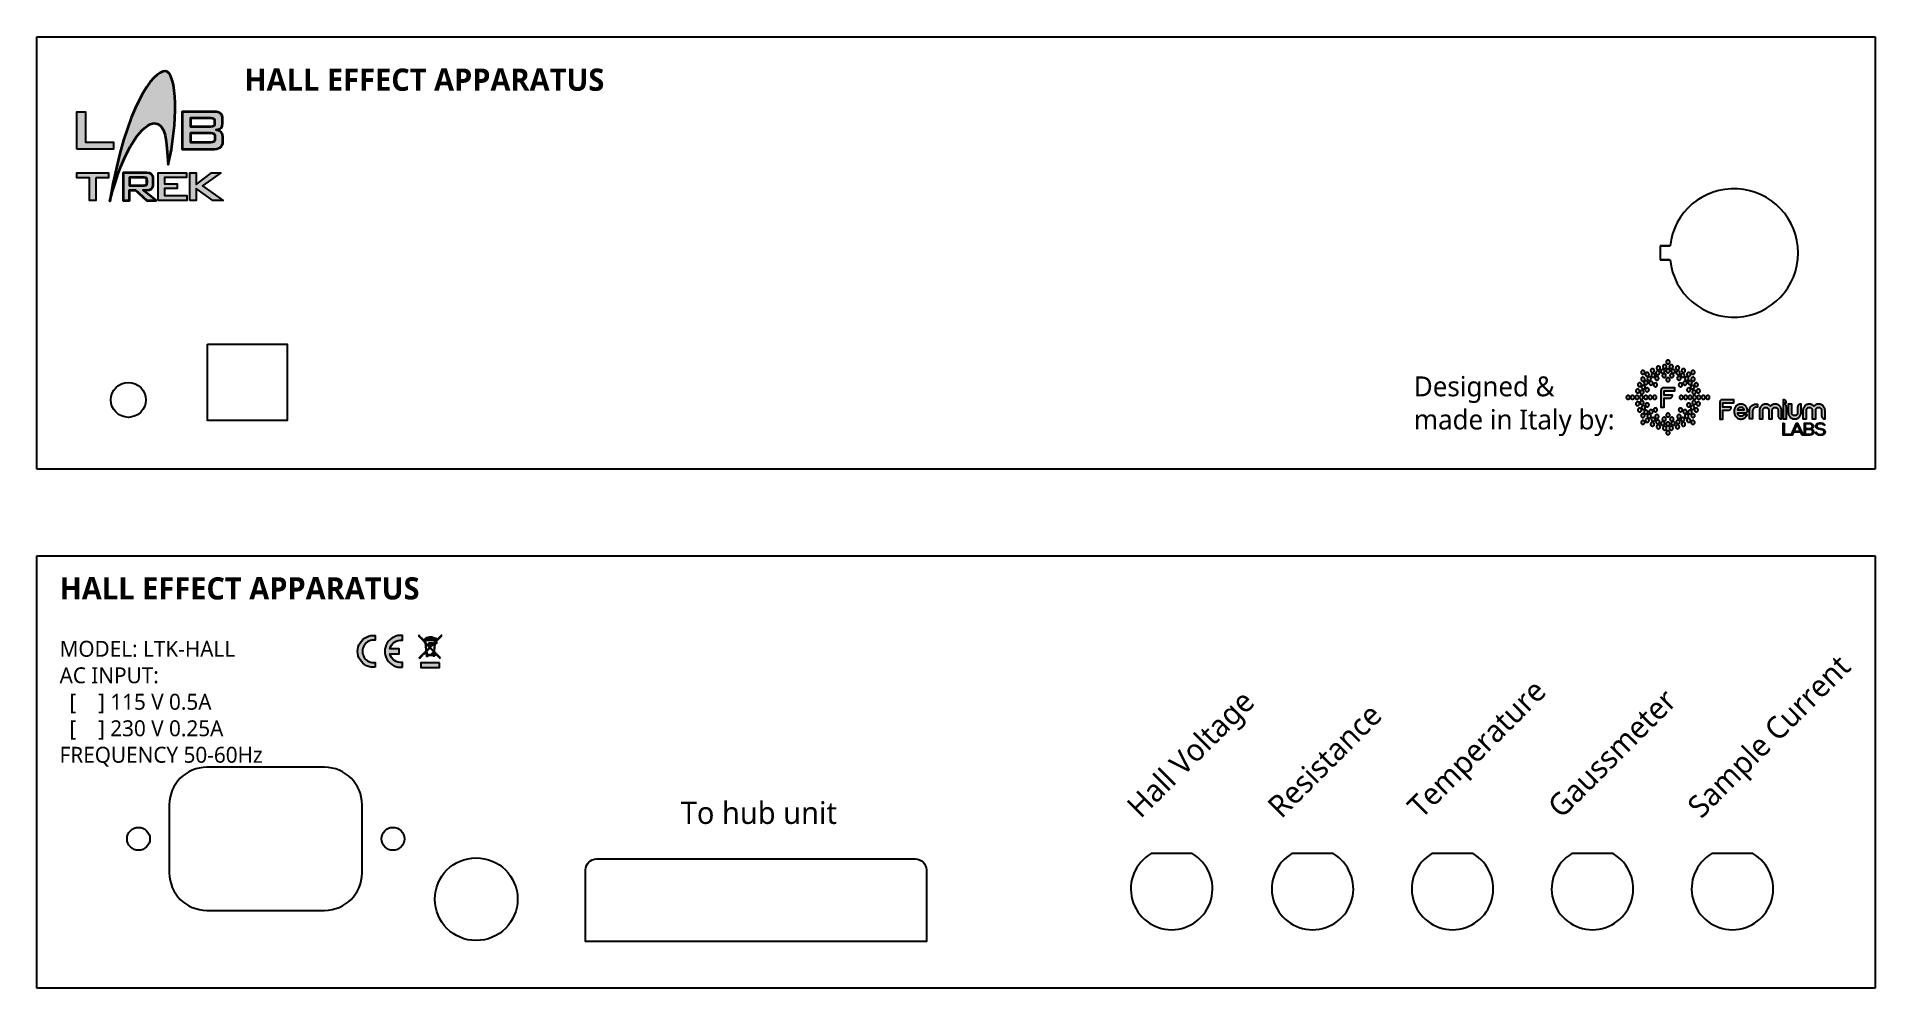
# Model space of a CAD drawing. Header units: millimetres. Extents: x 0 to 289, y 0 to 150.
import ezdxf

# ---------------------------------------------------------------- set-up
doc = ezdxf.new("R2010")
doc.units = ezdxf.units.MM
doc.header["$MEASUREMENT"] = 0
doc.layers.add('CUT', color=1, linetype='Continuous')
doc.layers.add('ENGRAVE', color=3, linetype='Continuous')
doc.styles.get("Standard").update_dxf_attribs({"font": 'Arial.ttf'})

msp = doc.modelspace()

# ---------------------------------------------------------------- texts
at = {"layer": 'ENGRAVE', "attachment_point": 1}
for s, width, gutter_width, heights, insert, char_height in [('{\\fRoboto|b1|i0|c0|p0;\\H2.33333x;HALL EFFECT APPARATUS}', 63.52779356721197, 23.38839624781002, [4.775357038177162], (32.64122930599015, 144.8820504154826), 1.5), ('{\\fRoboto|b0|i0|c0|p0;Designed & \\Pmade in Italy by:}', 50.35652844201564, 26.13325950860218, [40.64437859293866], (216.4764880872213, 96.45624691592415), 3.125), ('{\\fRoboto|b1|i0|c0|p0;\\H2.33333x;HALL EFFECT APPARATUS\\P\\fRoboto|b0|i0|c0|p0;\\H0.71429x;\\PMODEL: LTK-HALL\\PAC INPUT:\\P\\pi-4.5,l6.04533,t6.04533;[^I] 115 V 0.5A\\P[^I] 230 V 0.25A\\P\\pi0,l0,tz;FREQUENCY 50-60Hz}', 63.52779356721197, 23.38839624781002, [41.84278025400863], (3.589575985299604, 64.87714077364909), 1.5), ('{\\fRoboto|b0|i0|c0|p2;To hub unit}', 24.28085480683785, 23.38839624781002, [0], (101.2314664774023, 29.5801671867931), 3.5)]:
    msp.add_mtext_dynamic_manual_height_columns(s, width=width, gutter_width=gutter_width, heights=heights, dxfattribs=dict(at, insert=insert, char_height=char_height))
at = {"layer": 'ENGRAVE', "char_height": 3.5, "attachment_point": 1, "rotation": 45}
for s, width, gutter_width, heights, insert in [('{\\fRoboto|b0|i0|c0|p2;Sample Current}', 75.28276170156887, 26.13325950860218, [10.52776424869285], (259.1700448405037, 29.26412112433493)), ('{\\fRoboto|b0|i0|c0|p2;Hall Voltage}', 38.53859476000473, 17.49995056379612, [5.199838146465531], (171.0200048184608, 29.26412112433493)), ('{\\fRoboto|b0|i0|c0|p2;Temperature}', 15.72491041609499, 7.074096432464898, [0], (215.1700336975884, 29.26412112433493)), ('{\\fRoboto|b0|i0|c0|p2;Gaussmeter}', 14.75327238536727, 7.074096432464898, [0], (237.1700392690456, 29.26412112433493)), ('{\\fRoboto|b0|i0|c0|p2;Resistance}', 22.84991466775682, 7.074096432464898, [0], (193.1700253039072, 29.26412112433493))]:
    msp.add_mtext_dynamic_manual_height_columns(s, width=width, gutter_width=gutter_width, heights=heights, dxfattribs=dict(at, insert=insert))

# ---------------------------------------------------------------- hatches: boundary and pattern name
at = {"layer": 'ENGRAVE'}
h = msp.add_hatch(color=256, dxfattribs=at)
h.dxf.hatch_style = 1
edge = h.paths.add_edge_path()
edge.add_spline(control_points=[(20.63166596976541, 129.7833730741807), (22.24224242219569, 135.9159526430499), (22.11835192585491, 144.4643968905646), (20.19804923257263, 144.4643968905646), (18.27774653929035, 144.4643968905646), (14.0654696637034, 139.1371055479105), (11.46376924054678, 124.0224649943339)], knot_values=[1, 1, 1, 1, 2, 2, 2, 3, 3, 3, 3], degree=3, periodic=0)
edge.add_spline(control_points=[(11.46376924054678, 124.0224649943339), (13.75574342285145, 132.6328544900189), (16.72911533503046, 136.2876241320723), (18.5255275319719, 136.2876241320723)], knot_values=[0, 0, 0, 0, 1, 1, 1, 1], degree=3, periodic=0)
edge.add_spline(control_points=[(18.5255275319719, 136.2876241320723), (20.32193972891341, 136.2876241320723), (20.3838849770838, 133.3761974680637), (20.63166596976541, 129.7833730741807)], knot_values=[3, 3, 3, 3, 4, 4, 4, 4], degree=3, periodic=0)
edge = h.paths.add_edge_path()
edge.add_spline(control_points=[(28.2049681205817, 135.2311355354765), (28.88091466861707, 135.3146377300102), (29.21938350462008, 135.6451775742475), (29.21938350462008, 136.2227550681874)], knot_values=[7, 7, 7, 7, 8, 8, 8, 8], weights=[1, 1, 1, 1], degree=3, periodic=0)
edge.add_spline(control_points=[(29.21938350462008, 136.2227550681874), (29.21938350462008, 136.4621115071181), (29.21938350462008, 136.7014679460488), (29.21938350462008, 136.9408243849795)], knot_values=[6, 6, 6, 6, 7, 7, 7, 7], weights=[1, 1, 1, 1], degree=3, periodic=0)
edge.add_spline(control_points=[(29.21938350462008, 136.9408243849795), (29.21938350462008, 137.7005209085413), (28.77833333764684, 138.0806169513148), (27.89722412767114, 138.0806169513148)], knot_values=[5, 5, 5, 5, 6, 6, 6, 6], weights=[1, 1, 1, 1], degree=3, periodic=0)
edge.add_spline(control_points=[(27.89722412767114, 138.0806169513148), (26.2179297466038, 138.0806169513148), (24.53863536553652, 138.0806169513148), (22.85934098446918, 138.0806169513148)], knot_values=[4, 4, 4, 4, 5, 5, 5, 5], weights=[1, 1, 1, 1], degree=3, periodic=0)
edge.add_spline(control_points=[(22.85934098446918, 138.0806169513148), (22.85934098446918, 136.1201737372181), (22.85934098446918, 134.1597305231214), (22.85934098446918, 132.1992873090247)], knot_values=[3, 3, 3, 3, 4, 4, 4, 4], weights=[1, 1, 1, 1], degree=3, periodic=0)
edge.add_spline(control_points=[(22.85934098446918, 132.1992873090247), (24.41697489812984, 132.1992873090247), (25.97460881179049, 132.1992873090247), (27.5322427254512, 132.1992873090247)], knot_values=[2, 2, 2, 2, 3, 3, 3, 3], weights=[1, 1, 1, 1], degree=3, periodic=0)
edge.add_spline(control_points=[(27.5322427254512, 132.1992873090247), (28.68739771333273, 132.1992873090247), (29.26472742628081, 132.5831000666885), (29.26472742628081, 133.3504778010234)], knot_values=[1, 1, 1, 1, 2, 2, 2, 2], weights=[1, 1, 1, 1], degree=3, periodic=0)
edge.add_spline(control_points=[(29.26472742628081, 133.3504778010234), (29.26472742628081, 133.6012321656171), (29.26472742628081, 133.8519865302109), (29.26472742628081, 134.1027408948046)], knot_values=[0, 0, 0, 0, 1, 1, 1, 1], weights=[1, 1, 1, 1], degree=3, periodic=0)
edge.add_spline(control_points=[(29.26472742628081, 134.1027408948046), (29.26472742628081, 134.7638205832791), (28.91163951170952, 135.1399521301697), (28.2049681205817, 135.2311355354765)], knot_values=[8, 8, 8, 8, 9, 9, 9, 9], weights=[1, 1, 1, 1], degree=3, periodic=0)
edge = h.paths.add_edge_path(flags=16)
edge.add_spline(control_points=[(24.20404843175211, 135.7321990331929), (24.20404843175211, 135.7358499312569), (24.20404843175211, 135.7395008293209), (24.20404843175211, 135.743151727385)], knot_values=[3.984375, 3.984375, 3.984375, 3.984375, 3.9921875, 3.9921875, 3.9921875, 3.9921875], weights=[1, 1, 1, 1], degree=3, periodic=0)
edge.add_spline(control_points=[(24.20404843175211, 135.743151727385), (24.20404843175211, 135.7504535235131), (24.20404843175211, 135.7577553196412), (24.20404843175211, 135.7650571157693)], knot_values=[3.96875, 3.96875, 3.96875, 3.96875, 3.984375, 3.984375, 3.984375, 3.984375], weights=[1, 1, 1, 1], degree=3, periodic=0)
edge.add_spline(control_points=[(24.20404843175211, 135.7650571157693), (24.20404843175211, 135.7796607080254), (24.20404843175211, 135.7942643002816), (24.20404843175211, 135.8088678925378)], knot_values=[3.9375, 3.9375, 3.9375, 3.9375, 3.96875, 3.96875, 3.96875, 3.96875], weights=[1, 1, 1, 1], degree=3, periodic=0)
edge.add_spline(control_points=[(24.20404843175211, 135.8088678925378), (24.20404843175211, 135.8380750770501), (24.20404843175211, 135.8672822615625), (24.20404843175211, 135.8964894460748)], knot_values=[3.875, 3.875, 3.875, 3.875, 3.9375, 3.9375, 3.9375, 3.9375], weights=[1, 1, 1, 1], degree=3, periodic=0)
edge.add_spline(control_points=[(24.20404843175211, 135.8964894460748), (24.20404843175211, 135.9549038150995), (24.20404843175211, 136.0133181841242), (24.20404843175211, 136.0717325531489)], knot_values=[3.75, 3.75, 3.75, 3.75, 3.875, 3.875, 3.875, 3.875], weights=[1, 1, 1, 1], degree=3, periodic=0)
edge.add_spline(control_points=[(24.20404843175211, 136.0717325531489), (24.20404843175211, 136.1593541066859), (24.20404843175211, 136.2469756602229), (24.20404843175211, 136.3345972137599)], knot_values=[3.562499999999993, 3.562499999999993, 3.562499999999993, 3.562499999999993, 3.75, 3.75, 3.75, 3.75], weights=[1, 1, 1, 1], degree=3, periodic=0)
edge.add_spline(control_points=[(24.20404843175211, 136.3345972137599), (24.20404843175211, 136.422218767297), (24.20404843175211, 136.509840320834), (24.20404843175211, 136.597461874371)], knot_values=[3.374999999999995, 3.374999999999995, 3.374999999999995, 3.374999999999995, 3.562499999999992, 3.562499999999992, 3.562499999999992, 3.562499999999992], weights=[1, 1, 1, 1], degree=3, periodic=0)
edge.add_spline(control_points=[(24.20404843175211, 136.597461874371), (24.20404843175211, 136.772704981445), (24.20404843175211, 136.9479480885191), (24.20404843175211, 137.1231911955932), (24.20405041732215, 137.1231911955932), (24.20405240289219, 137.1231911955932), (24.20405438846223, 137.1231911955932)], knot_values=[2.999998092651367, 2.999998092651367, 2.999998092651367, 2.999998092651367, 3.374998092651362, 3.374998092651362, 3.374998092651362, 3.374999999999995, 3.374999999999995, 3.374999999999995, 3.374999999999995], weights=[1, 1, 1, 1, 1, 1, 1], degree=3, periodic=0)
edge.add_spline(control_points=[(24.21624777406367, 137.1231911955932), (24.22031422150086, 137.1231911955932), (24.22438066893804, 137.1231911955932), (24.22844711637523, 137.1231911955932)], knot_values=[2.9921875, 2.9921875, 2.9921875, 2.9921875, 2.99609375, 2.99609375, 2.99609375, 2.99609375], weights=[1, 1, 1, 1], degree=3, periodic=0)
edge.add_spline(control_points=[(24.22844711637523, 137.1231911955932), (24.25284580099834, 137.1231911955932), (24.27724448562146, 137.1231911955932), (24.30164317024457, 137.1231911955932)], knot_values=[2.96875, 2.96875, 2.96875, 2.96875, 2.9921875, 2.9921875, 2.9921875, 2.9921875], weights=[1, 1, 1, 1], degree=3, periodic=0)
edge.add_spline(control_points=[(24.30164317024457, 137.1231911955932), (24.33417474974206, 137.1231911955932), (24.36670632923955, 137.1231911955932), (24.39923790873704, 137.1231911955932)], knot_values=[2.9375, 2.9375, 2.9375, 2.9375, 2.96875, 2.96875, 2.96875, 2.96875], weights=[1, 1, 1, 1], degree=3, periodic=0)
edge.add_spline(control_points=[(24.39923790873704, 137.1231911955932), (24.46398214795158, 137.1231911955932), (24.52872638716612, 137.1231911955932), (24.59347062638067, 137.1231911955932)], knot_values=[2.87530635595604, 2.87530635595604, 2.87530635595604, 2.87530635595604, 2.9375, 2.9375, 2.9375, 2.9375], weights=[1, 1, 1, 1], degree=3, periodic=0)
edge.add_spline(control_points=[(24.59442738572196, 137.1231911955932), (24.87373657976607, 137.1231911955932), (25.15304577381017, 137.1231911955932), (25.43235496785427, 137.1231911955932)], knot_values=[2.606694173824159, 2.606694173824159, 2.606694173824159, 2.606694173824159, 2.875, 2.875, 2.875, 2.875], weights=[1, 1, 1, 1], degree=3, periodic=0)
edge.add_spline(control_points=[(25.43235496785427, 137.1231911955932), (25.85757744949301, 137.1231911955932), (26.28279993113176, 137.1231911955932), (26.70802241277049, 137.1231911955932)], knot_values=[2.198223304703361, 2.198223304703361, 2.198223304703361, 2.198223304703361, 2.606694173824159, 2.606694173824159, 2.606694173824159, 2.606694173824159], weights=[1, 1, 1, 1], degree=3, periodic=0)
edge.add_spline(control_points=[(26.70802241277049, 137.1231911955932), (26.91437496301726, 137.1231911955932), (27.12072751326404, 137.1231911955932), (27.32708006351081, 137.1231911955932)], knot_values=[2, 2, 2, 2, 2.19822330470336, 2.19822330470336, 2.19822330470336, 2.19822330470336], weights=[1, 1, 1, 1], degree=3, periodic=0)
edge.add_spline(control_points=[(27.32708006351081, 137.1231911955932), (27.35320547192667, 137.1231911955932), (27.37851397738229, 137.1226414315157), (27.40300564037106, 137.1215420243475)], knot_values=[1.9375, 1.9375, 1.9375, 1.9375, 2, 2, 2, 2], weights=[1, 1, 1, 1], degree=3, periodic=0)
edge.add_spline(control_points=[(27.40300564037106, 137.1215420243475), (27.45198896634862, 137.119343210011), (27.49770492245881, 137.1149458233118), (27.54015399264889, 137.1083508321443)], knot_values=[1.8125, 1.8125, 1.8125, 1.8125, 1.9375, 1.9375, 1.9375, 1.9375], weights=[1, 1, 1, 1], degree=3, periodic=0)
edge.add_spline(control_points=[(27.54015399264889, 137.1083508321443), (27.58260306283897, 137.1017558409768), (27.62178524710894, 137.0929632453409), (27.65770102940605, 137.0819740131313)], knot_values=[1.6875, 1.6875, 1.6875, 1.6875, 1.8125, 1.8125, 1.8125, 1.8125], weights=[1, 1, 1, 1], degree=3, periodic=0)
edge.add_spline(control_points=[(27.65770102940605, 137.0819740131313), (27.68463786612888, 137.0737320889741), (27.70973735174198, 137.0642545567442), (27.73299969041059, 137.053541824772)], knot_values=[1.59375, 1.59375, 1.59375, 1.59375, 1.6875, 1.6875, 1.6875, 1.6875], weights=[1, 1, 1, 1], degree=3, periodic=0)
edge.add_spline(control_points=[(27.73299969041059, 137.053541824772), (27.74850791618966, 137.0464000034572), (27.76319963221563, 137.0387092044791), (27.7770748989819, 137.0304695488247)], knot_values=[1.53125, 1.53125, 1.53125, 1.53125, 1.59375, 1.59375, 1.59375, 1.59375], weights=[1, 1, 1, 1], degree=3, periodic=0)
edge.add_spline(control_points=[(27.7770748989819, 137.0304695488247), (27.79095016574817, 137.0222298931702), (27.80400898325474, 137.0134413808393), (27.81625141199502, 137.0041041328188)], knot_values=[1.46875, 1.46875, 1.46875, 1.46875, 1.53125, 1.53125, 1.53125, 1.53125], weights=[1, 1, 1, 1], degree=3, periodic=0)
edge.add_spline(control_points=[(27.81625141199502, 137.0041041328188), (27.8284938407353, 136.9947668847984), (27.83991988070929, 136.9848809010883), (27.85052959241038, 136.9744463026754)], knot_values=[1.40625, 1.40625, 1.40625, 1.40625, 1.46875, 1.46875, 1.46875, 1.46875], weights=[1, 1, 1, 1], degree=3, periodic=0)
edge.add_spline(control_points=[(27.85052959241038, 136.9744463026754), (27.86113930411148, 136.9640117042625), (27.87093268753969, 136.9530284911469), (27.87990980318843, 136.9414967843152)], knot_values=[1.34375, 1.34375, 1.34375, 1.34375, 1.40625, 1.40625, 1.40625, 1.40625], weights=[1, 1, 1, 1], degree=3, periodic=0)
edge.add_spline(control_points=[(27.87990980318843, 136.9414967843152), (27.88888691883716, 136.9299650774836), (27.89704776670641, 136.9178848769359), (27.90439240728958, 136.9052563036591)], knot_values=[1.28125, 1.28125, 1.28125, 1.28125, 1.34375, 1.34375, 1.34375, 1.34375], weights=[1, 1, 1, 1], degree=3, periodic=0)
edge.add_spline(control_points=[(27.90439240728958, 136.9052563036591), (27.91173704787276, 136.8926277303823), (27.91826548116987, 136.8794507843764), (27.92397776767431, 136.8657255866281)], knot_values=[1.21875, 1.21875, 1.21875, 1.21875, 1.28125, 1.28125, 1.28125, 1.28125], weights=[1, 1, 1, 1], degree=3, periodic=0)
edge.add_spline(control_points=[(27.92397776767431, 136.8657255866281), (27.92969005417875, 136.8520003888798), (27.93458619389052, 136.8377269393891), (27.93866624730303, 136.8229053591429)], knot_values=[1.15625, 1.15625, 1.15625, 1.15625, 1.21875, 1.21875, 1.21875, 1.21875], weights=[1, 1, 1, 1], degree=3, periodic=0)
edge.add_spline(control_points=[(27.93866624730303, 136.8229053591429), (27.94274630071554, 136.8080837788968), (27.94601026782879, 136.792714067895), (27.94845820913619, 136.7767963471246)], knot_values=[1.09375, 1.09375, 1.09375, 1.09375, 1.15625, 1.15625, 1.15625, 1.15625], weights=[1, 1, 1, 1], degree=3, periodic=0)
edge.add_spline(control_points=[(27.94845820913619, 136.7767963471246), (27.95090615044359, 136.7608786263541), (27.95253806594513, 136.7444128958149), (27.95335401613423, 136.7273992764938)], knot_values=[1.03125, 1.03125, 1.03125, 1.03125, 1.09375, 1.09375, 1.09375, 1.09375], weights=[1, 1, 1, 1], degree=3, periodic=0)
edge.add_spline(control_points=[(27.95335401613423, 136.7273992764938), (27.95376199122878, 136.7188924668333), (27.95396597499521, 136.7102486849772), (27.95396597499521, 136.7014679460491)], knot_values=[1, 1, 1, 1, 1.03125, 1.03125, 1.03125, 1.03125], weights=[1, 1, 1, 1], degree=3, periodic=0)
edge.add_spline(control_points=[(27.95396597499521, 136.7014679460491), (27.95396597499521, 136.608384886465), (27.95396597499521, 136.515301826881), (27.95396597499521, 136.422218767297)], knot_values=[0.5, 0.5, 0.5, 0.5, 1, 1, 1, 1], weights=[1, 1, 1, 1], degree=3, periodic=0)
edge.add_spline(control_points=[(27.95396597499521, 136.422218767297), (27.95396597499521, 136.3291357077129), (27.95396597499521, 136.2360526481289), (27.95396597499521, 136.1429695885448)], knot_values=[0, 0, 0, 0, 0.5, 0.5, 0.5, 0.5], weights=[1, 1, 1, 1], degree=3, periodic=0)
edge.add_spline(control_points=[(27.95396597499521, 136.1429695885448), (27.95396597499521, 136.1341811064606), (27.95376199122878, 136.1255300653958), (27.95335401613423, 136.1170164577888)], knot_values=[5.96875, 5.96875, 5.96875, 5.96875, 6, 6, 6, 6], weights=[1, 1, 1, 1], degree=3, periodic=0)
edge.add_spline(control_points=[(27.95151810930343, 136.0918879277673), (27.95070214399117, 136.0836491795179), (27.94968217978932, 136.0755478571644), (27.9484582091362, 136.0675839531452)], knot_values=[5.906250000000001, 5.906250000000001, 5.906250000000001, 5.906250000000001, 5.937499999985274, 5.937499999985274, 5.937499999985274, 5.937499999985274], weights=[1, 1, 1, 1], degree=3, periodic=0)
edge.add_spline(control_points=[(27.9484582091362, 136.0675839531452), (27.9472342384815, 136.0596200491157), (27.94580626137501, 136.0517935634208), (27.94417427025505, 136.0441044884988)], knot_values=[5.874999999974545, 5.874999999974545, 5.874999999974545, 5.874999999974545, 5.90625, 5.90625, 5.90625, 5.90625], weights=[1, 1, 1, 1], degree=3, periodic=0)
edge.add_spline(control_points=[(27.93866624730303, 136.0214494885261), (27.93458619389052, 136.0066209666615), (27.92969005417874, 135.9923420576409), (27.9239777676743, 135.9786127009709)], knot_values=[5.78125, 5.78125, 5.78125, 5.78125, 5.84375, 5.84375, 5.84375, 5.84375], weights=[1, 1, 1, 1], degree=3, periodic=0)
edge.add_spline(control_points=[(27.9239777676743, 135.9786127009709), (27.91826548116986, 135.9648833443009), (27.91173704787276, 135.9517035399815), (27.90439240728958, 135.9390732275193)], knot_values=[5.71875, 5.71875, 5.71875, 5.71875, 5.78125, 5.78125, 5.78125, 5.78125], weights=[1, 1, 1, 1], degree=3, periodic=0)
edge.add_spline(control_points=[(27.90439240728958, 135.9390732275193), (27.8970477667064, 135.9264429150571), (27.88888691883715, 135.914362094452), (27.87990980318841, 135.9028307052108)], knot_values=[5.65625, 5.65625, 5.65625, 5.65625, 5.71875, 5.71875, 5.71875, 5.71875], weights=[1, 1, 1, 1], degree=3, periodic=0)
edge.add_spline(control_points=[(27.87990980318841, 135.9028307052108), (27.87093268753968, 135.8912993159695), (27.86113930411147, 135.880317358092), (27.85052959241037, 135.8698847710849)], knot_values=[5.59375, 5.59375, 5.59375, 5.59375, 5.65625, 5.65625, 5.65625, 5.65625], weights=[1, 1, 1, 1], degree=3, periodic=0)
edge.add_spline(control_points=[(27.85052959241037, 135.8698847710849), (27.83991988070927, 135.8594521840778), (27.82849384073528, 135.8495689679411), (27.816251411995, 135.8402350621813)], knot_values=[5.53125, 5.53125, 5.53125, 5.53125, 5.59375, 5.59375, 5.59375, 5.59375], weights=[1, 1, 1, 1], degree=3, periodic=0)
edge.add_spline(control_points=[(27.816251411995, 135.8402350621813), (27.80400898325473, 135.8309011564215), (27.79095016574816, 135.8221165610387), (27.77707489898189, 135.8138812155395)], knot_values=[5.46875, 5.46875, 5.46875, 5.46875, 5.53125, 5.53125, 5.53125, 5.53125], weights=[1, 1, 1, 1], degree=3, periodic=0)
edge.add_spline(control_points=[(27.77707489898189, 135.8138812155395), (27.76319963221562, 135.8056458700402), (27.74850791618966, 135.7979597744245), (27.73299969041058, 135.790822868199)], knot_values=[5.40625, 5.40625, 5.40625, 5.40625, 5.46875, 5.46875, 5.46875, 5.46875], weights=[1, 1, 1, 1], degree=3, periodic=0)
edge.add_spline(control_points=[(27.73299969041058, 135.790822868199), (27.70973735174197, 135.7801175088607), (27.68463786612888, 135.7706478256502), (27.65770102940605, 135.7624136144023)], knot_values=[5.3125, 5.3125, 5.3125, 5.3125, 5.40625, 5.40625, 5.40625, 5.40625], weights=[1, 1, 1, 1], degree=3, periodic=0)
edge.add_spline(control_points=[(27.65770102940605, 135.7624136144023), (27.62178524710894, 135.7514346660718), (27.58260306283897, 135.7426521123414), (27.54015399264889, 135.736065469264)], knot_values=[5.1875, 5.1875, 5.1875, 5.1875, 5.3125, 5.3125, 5.3125, 5.3125], weights=[1, 1, 1, 1], degree=3, periodic=0)
edge.add_spline(control_points=[(27.54015399264889, 135.736065469264), (27.49770492245881, 135.7294788261866), (27.45198896634862, 135.725088093762), (27.40300564037106, 135.7228927880432)], knot_values=[5.0625, 5.0625, 5.0625, 5.0625, 5.1875, 5.1875, 5.1875, 5.1875], weights=[1, 1, 1, 1], degree=3, periodic=0)
edge.add_spline(control_points=[(27.40300564037106, 135.7228927880432), (27.37851397738229, 135.7217951351838), (27.35320547192667, 135.7212463390007), (27.32708006351081, 135.7212463390007)], knot_values=[5, 5, 5, 5, 5.0625, 5.0625, 5.0625, 5.0625], weights=[1, 1, 1, 1], degree=3, periodic=0)
edge.add_spline(control_points=[(27.32708006351081, 135.7212463390007), (26.80657479155104, 135.7212463390007), (26.28606951959127, 135.7212463390007), (25.76556424763148, 135.7212463390007)], knot_values=[4.5, 4.5, 4.5, 4.5, 5, 5, 5, 5], weights=[1, 1, 1, 1], degree=3, periodic=0)
edge.add_spline(control_points=[(25.76556424763148, 135.7212463390007), (25.2450589756717, 135.7212463390007), (24.7245537037119, 135.7212463390007), (24.20404843175211, 135.7212463390007), (24.20404843175211, 135.7212472303333), (24.20404843175211, 135.7212481216658), (24.20404843175211, 135.7212490129983)], knot_values=[3.999998092651367, 3.999998092651367, 3.999998092651367, 3.999998092651367, 4.499998092651367, 4.499998092651367, 4.499998092651367, 4.5, 4.5, 4.5, 4.5], weights=[1, 1, 1, 1, 1, 1, 1], degree=3, periodic=0)
edge = h.paths.add_edge_path(flags=16)
edge.add_spline(control_points=[(24.21624777406367, 134.7524226576157), (24.22031422150086, 134.7524226576157), (24.22438066893804, 134.7524226576157), (24.22844711637523, 134.7524226576157)], knot_values=[3.9921875, 3.9921875, 3.9921875, 3.9921875, 3.99609375, 3.99609375, 3.99609375, 3.99609375], weights=[1, 1, 1, 1], degree=3, periodic=0)
edge.add_spline(control_points=[(24.22844711637523, 134.7524226576157), (24.25284580099834, 134.7524226576157), (24.27724448562146, 134.7524226576157), (24.30164317024457, 134.7524226576157)], knot_values=[3.96875, 3.96875, 3.96875, 3.96875, 3.9921875, 3.9921875, 3.9921875, 3.9921875], weights=[1, 1, 1, 1], degree=3, periodic=0)
edge.add_spline(control_points=[(24.30164317024457, 134.7524226576157), (24.33417474974206, 134.7524226576157), (24.36670632923955, 134.7524226576157), (24.39923790873704, 134.7524226576157)], knot_values=[3.9375, 3.9375, 3.9375, 3.9375, 3.96875, 3.96875, 3.96875, 3.96875], weights=[1, 1, 1, 1], degree=3, periodic=0)
edge.add_spline(control_points=[(24.39923790873704, 134.7524226576157), (24.46398214795158, 134.7524226576157), (24.52872638716612, 134.7524226576157), (24.59347062638067, 134.7524226576157)], knot_values=[3.87530635595604, 3.87530635595604, 3.87530635595604, 3.87530635595604, 3.9375, 3.9375, 3.9375, 3.9375], weights=[1, 1, 1, 1], degree=3, periodic=0)
edge.add_spline(control_points=[(24.59442738572196, 134.7524226576157), (24.87373657976607, 134.7524226576157), (25.15304577381017, 134.7524226576157), (25.43235496785427, 134.7524226576157)], knot_values=[3.606694173824159, 3.606694173824159, 3.606694173824159, 3.606694173824159, 3.875, 3.875, 3.875, 3.875], weights=[1, 1, 1, 1], degree=3, periodic=0)
edge.add_spline(control_points=[(25.43235496785427, 134.7524226576157), (25.85757744949301, 134.7524226576157), (26.28279993113176, 134.7524226576157), (26.70802241277049, 134.7524226576157)], knot_values=[3.198223304703361, 3.198223304703361, 3.198223304703361, 3.198223304703361, 3.606694173824159, 3.606694173824159, 3.606694173824159, 3.606694173824159], weights=[1, 1, 1, 1], degree=3, periodic=0)
edge.add_spline(control_points=[(26.70802241277049, 134.7524226576157), (26.91437496301726, 134.7524226576157), (27.12072751326404, 134.7524226576157), (27.32708006351081, 134.7524226576157)], knot_values=[3, 3, 3, 3, 3.19822330470336, 3.19822330470336, 3.19822330470336, 3.19822330470336], weights=[1, 1, 1, 1], degree=3, periodic=0)
edge.add_spline(control_points=[(27.32708006351081, 134.7524226576157), (27.38406969182758, 134.7524226576157), (27.43678509802059, 134.7507501359151), (27.48523015366785, 134.7474128356699)], knot_values=[2.75, 2.75, 2.75, 2.75, 3, 3, 3, 3], weights=[1, 1, 1, 1], degree=3, periodic=0)
edge.add_spline(control_points=[(27.48523015366785, 134.7474128356699), (27.55789773713875, 134.7424068853022), (27.62095703188171, 134.7336551832091), (27.67442110447253, 134.7211838625423)], knot_values=[2.375, 2.375, 2.375, 2.375, 2.75, 2.75, 2.75, 2.75], weights=[1, 1, 1, 1], degree=3, periodic=0)
edge.add_spline(control_points=[(27.67442110447253, 134.7211838625423), (27.70115314076794, 134.7149482022089), (27.72548637152531, 134.707782637232), (27.74742243006662, 134.6996904342557)], knot_values=[2.1875, 2.1875, 2.1875, 2.1875, 2.375, 2.375, 2.375, 2.375], weights=[1, 1, 1, 1], degree=3, periodic=0)
edge.add_spline(control_points=[(27.74742243006662, 134.6996904342557), (27.76204646909415, 134.6942956322715), (27.77560509824788, 134.6884889911764), (27.78809880147506, 134.6822714788649)], knot_values=[2.0625, 2.0625, 2.0625, 2.0625, 2.1875, 2.1875, 2.1875, 2.1875], weights=[1, 1, 1, 1], degree=3, periodic=0)
edge.add_spline(control_points=[(27.80604072236432, 134.6726371779723), (27.81173194204008, 134.6690714546244), (27.81728977375469, 134.6653472990451), (27.82271421750815, 134.6614647112344)], knot_values=[1.953124999999118, 1.953124999999118, 1.953124999999118, 1.953124999999118, 2, 2, 2, 2], weights=[1, 1, 1, 1], degree=3, periodic=0)
edge.add_spline(control_points=[(27.83338525439938, 134.6534882926385), (27.83863184753799, 134.6493944618526), (27.84374505271544, 134.6451421988353), (27.84872486993174, 134.6407315035866)], knot_values=[1.875, 1.875, 1.875, 1.875, 1.921875000000938, 1.921875000000938, 1.921875000000938, 1.921875000000938], weights=[1, 1, 1, 1], degree=3, periodic=0)
edge.add_spline(control_points=[(27.84872486993174, 134.6407315035866), (27.85536462622, 134.6348505765883), (27.86176724835511, 134.6286879922899), (27.86793273633707, 134.6222437506912)], knot_values=[1.8125, 1.8125, 1.8125, 1.8125, 1.875, 1.875, 1.875, 1.875], weights=[1, 1, 1, 1], degree=3, periodic=0)
edge.add_spline(control_points=[(27.8857177978235, 134.6020660539942), (27.89140901749915, 134.5950584977949), (27.89686310302165, 134.5877692842953), (27.90208005439099, 134.5801984134955)], knot_values=[1.6875, 1.6875, 1.6875, 1.6875, 1.75, 1.75, 1.75, 1.75], weights=[1, 1, 1, 1], degree=3, periodic=0)
edge.add_spline(control_points=[(27.90208005439099, 134.5801984134955), (27.90729700576034, 134.5726275426957), (27.91227682297654, 134.5647750145956), (27.91701950603958, 134.5566408291952)], knot_values=[1.625, 1.625, 1.625, 1.625, 1.6875, 1.6875, 1.6875, 1.6875], weights=[1, 1, 1, 1], degree=3, periodic=0)
edge.add_spline(control_points=[(27.91701950603958, 134.5566408291952), (27.92176218910263, 134.5485066437948), (27.92626773801252, 134.5400908010942), (27.93053615276926, 134.5313933010932)], knot_values=[1.5625, 1.5625, 1.5625, 1.5625, 1.625, 1.625, 1.625, 1.625], weights=[1, 1, 1, 1], degree=3, periodic=0)
edge.add_spline(control_points=[(27.93053615276926, 134.5313933010932), (27.93480456752599, 134.5226958010923), (27.93883584812959, 134.5137166437911), (27.94262999458002, 134.5044558291896)], knot_values=[1.5, 1.5, 1.5, 1.5, 1.5625, 1.5625, 1.5625, 1.5625], weights=[1, 1, 1, 1], degree=3, periodic=0)
edge.add_spline(control_points=[(27.94262999458002, 134.5044558291896), (27.94642414103046, 134.4951950145881), (27.94998115332774, 134.4856525426864), (27.95330103147187, 134.4758284134844)], knot_values=[1.4375, 1.4375, 1.4375, 1.4375, 1.5, 1.5, 1.5, 1.5], weights=[1, 1, 1, 1], degree=3, periodic=0)
edge.add_spline(control_points=[(27.95330103147187, 134.4758284134844), (27.956620909616, 134.4660042842824), (27.95970365360698, 134.4558984977801), (27.96254926344481, 134.4455110539775)], knot_values=[1.375, 1.375, 1.375, 1.375, 1.4375, 1.4375, 1.4375, 1.4375], weights=[1, 1, 1, 1], degree=3, periodic=0)
edge.add_spline(control_points=[(27.96254926344481, 134.4455110539775), (27.96539487328264, 134.4351236101749), (27.96800334896731, 134.4244545090721), (27.97037469049883, 134.413503750669)], knot_values=[1.3125, 1.3125, 1.3125, 1.3125, 1.375, 1.375, 1.375, 1.375], weights=[1, 1, 1, 1], degree=3, periodic=0)
edge.add_spline(control_points=[(27.97037469049883, 134.413503750669), (27.9774887150934, 134.3806514754596), (27.9824685323096, 134.3452642845478), (27.98531414214742, 134.3073421779335)], knot_values=[1.125, 1.125, 1.125, 1.125, 1.3125, 1.3125, 1.3125, 1.3125], weights=[1, 1, 1, 1], degree=3, periodic=0)
edge.add_spline(control_points=[(27.98531414214742, 134.3073421779335), (27.98721121537264, 134.2820607735239), (27.98815975198525, 134.2556527399133), (27.98815975198525, 134.2281180771016)], knot_values=[1, 1, 1, 1, 1.125, 1.125, 1.125, 1.125], weights=[1, 1, 1, 1], degree=3, periodic=0)
edge.add_spline(control_points=[(27.98815975198525, 134.2281180771016), (27.98815975198525, 134.1540315602896), (27.98815975198525, 134.0799450434776), (27.98815975198525, 134.0058585266657)], knot_values=[0.5, 0.5, 0.5, 0.5, 1, 1, 1, 1], weights=[1, 1, 1, 1], degree=3, periodic=0)
edge.add_spline(control_points=[(27.98815975198525, 134.0058585266657), (27.98815975198525, 133.9317720098537), (27.98815975198525, 133.8576854930417), (27.98815975198525, 133.7835989762298)], knot_values=[0, 0, 0, 0, 0.5, 0.5, 0.5, 0.5], weights=[1, 1, 1, 1], degree=3, periodic=0)
edge.add_spline(control_points=[(27.98815975198525, 133.7835989762307), (27.98815975198525, 133.7560333407949), (27.98721121537264, 133.7295982061382), (27.98531414214743, 133.7042930883134)], knot_values=[7.875, 7.875, 7.875, 7.875, 8, 8, 8, 8], weights=[1, 1, 1, 1], degree=3, periodic=0)
edge.add_spline(control_points=[(27.98531414214743, 133.7042930883134), (27.9824685323096, 133.6663354115761), (27.9774887150934, 133.6309202727105), (27.97037469049884, 133.5980460383946)], knot_values=[7.6875, 7.6875, 7.6875, 7.6875, 7.875, 7.875, 7.875, 7.875], weights=[1, 1, 1, 1], degree=3, periodic=0)
edge.add_spline(control_points=[(27.97037469049884, 133.5980460383946), (27.96563200743579, 133.576129882184), (27.95994078776014, 133.5553430168844), (27.95330103147188, 133.5356849585485)], knot_values=[7.5625, 7.5625, 7.5625, 7.5625, 7.6875, 7.6875, 7.6875, 7.6875], weights=[1, 1, 1, 1], degree=3, periodic=0)
edge.add_spline(control_points=[(27.95330103147188, 133.5356849585485), (27.94666127518362, 133.5160269002126), (27.93907298228275, 133.4974976488405), (27.93053615276926, 133.4800967204848)], knot_values=[7.4375, 7.4375, 7.4375, 7.4375, 7.5625, 7.5625, 7.5625, 7.5625], weights=[1, 1, 1, 1], degree=3, periodic=0)
edge.add_spline(control_points=[(27.93053615276926, 133.4800967204848), (27.92626773801066, 133.4713962563032), (27.92176218909869, 133.4629778728759), (27.91701950603337, 133.4548415097096)], knot_values=[7.374999999972676, 7.374999999972676, 7.374999999972676, 7.374999999972676, 7.437499999999999, 7.437499999999999, 7.437499999999999, 7.437499999999999], weights=[1, 1, 1, 1], degree=3, periodic=0)
edge.add_spline(control_points=[(27.91701950603337, 133.4548415097096), (27.91227682297219, 133.4467051465504), (27.90729700575806, 133.4388508036516), (27.90208005439099, 133.4312784205199)], knot_values=[7.312499999999999, 7.312499999999999, 7.312499999999999, 7.312499999999999, 7.374999999972676, 7.374999999972676, 7.374999999972676, 7.374999999972676], weights=[1, 1, 1, 1], degree=3, periodic=0)
edge.add_spline(control_points=[(27.90208005439099, 133.4312784205199), (27.89164615165229, 133.41613365425), (27.88026371230098, 133.4021167270492), (27.86793273633706, 133.3892271549705)], knot_values=[7.1875, 7.1875, 7.1875, 7.1875, 7.3125, 7.3125, 7.3125, 7.3125], weights=[1, 1, 1, 1], degree=3, periodic=0)
edge.add_spline(control_points=[(27.86793273633706, 133.3892271549705), (27.8617672483551, 133.3827823689311), (27.85536462621999, 133.3766194216722), (27.84872486993173, 133.3707382527004)], knot_values=[7.125, 7.125, 7.125, 7.125, 7.1875, 7.1875, 7.1875, 7.1875], weights=[1, 1, 1, 1], degree=3, periodic=0)
edge.add_spline(control_points=[(27.82809419860748, 133.3539400201528), (27.82098017401291, 133.3486223472618), (27.81362901526519, 133.3435863921644), (27.80604072236432, 133.3388320943673)], knot_values=[7, 7, 7, 7, 7.0625, 7.0625, 7.0625, 7.0625], weights=[1, 1, 1, 1], degree=3, periodic=0)
edge.add_spline(control_points=[(27.80604072236432, 133.3388320943673), (27.8003262732206, 133.3355180235902), (27.79434565308865, 133.3323065496304), (27.78809880147506, 133.3291977934746)], knot_values=[6.9375, 6.9375, 6.9375, 6.9375, 7, 7, 7, 7], weights=[1, 1, 1, 1], degree=3, periodic=0)
edge.add_spline(control_points=[(27.78809880147506, 133.3291977934746), (27.77560509824788, 133.3229802811632), (27.76204646909415, 133.3171736400681), (27.74742243006661, 133.3117788380839)], knot_values=[6.8125, 6.8125, 6.8125, 6.8125, 6.9375, 6.9375, 6.9375, 6.9375], weights=[1, 1, 1, 1], degree=3, periodic=0)
edge.add_spline(control_points=[(27.74742243006661, 133.3117788380839), (27.72548637152531, 133.3036866351075), (27.70115314076794, 133.2965210701307), (27.67442110447253, 133.2902854097973)], knot_values=[6.625, 6.625, 6.625, 6.625, 6.8125, 6.8125, 6.8125, 6.8125], weights=[1, 1, 1, 1], degree=3, periodic=0)
edge.add_spline(control_points=[(27.67442110447253, 133.2902854097973), (27.62095703188172, 133.2778140891305), (27.55789773713875, 133.2690623870374), (27.48523015366785, 133.2640564366696)], knot_values=[6.25, 6.25, 6.25, 6.25, 6.625, 6.625, 6.625, 6.625], weights=[1, 1, 1, 1], degree=3, periodic=0)
edge.add_spline(control_points=[(27.48523015366785, 133.2640564366696), (27.43678509802059, 133.2607191364244), (27.38406969182758, 133.2590466147238), (27.32708006351081, 133.2590466147238)], knot_values=[6, 6, 6, 6, 6.25, 6.25, 6.25, 6.25], weights=[1, 1, 1, 1], degree=3, periodic=0)
edge.add_spline(control_points=[(27.32708006351081, 133.2590466147238), (26.80657479155104, 133.2590466147238), (26.28606951959127, 133.2590466147238), (25.76556424763148, 133.2590466147238)], knot_values=[5.5, 5.5, 5.5, 5.5, 6, 6, 6, 6], weights=[1, 1, 1, 1], degree=3, periodic=0)
edge.add_spline(control_points=[(25.76556424763148, 133.2590466147238), (25.2450589756717, 133.2590466147238), (24.7245537037119, 133.2590466147238), (24.20404843175211, 133.2590466147238), (24.20404843175211, 133.2590475641867), (24.20404843175211, 133.2590485136497), (24.20404843175211, 133.2590494631126)], knot_values=[4.999998092651367, 4.999998092651367, 4.999998092651367, 4.999998092651367, 5.499998092651367, 5.499998092651367, 5.499998092651367, 5.5, 5.5, 5.5, 5.5], weights=[1, 1, 1, 1, 1, 1, 1], degree=3, periodic=0)
edge.add_spline(control_points=[(24.20404843175211, 133.2707136150589), (24.20404843175211, 133.2746026151706), (24.20404843175211, 133.2784916152823), (24.20404843175211, 133.282380615394)], knot_values=[4.984375, 4.984375, 4.984375, 4.984375, 4.9921875, 4.9921875, 4.9921875, 4.9921875], weights=[1, 1, 1, 1], degree=3, periodic=0)
edge.add_spline(control_points=[(24.20404843175211, 133.282380615394), (24.20404843175211, 133.2901586156174), (24.20404843175211, 133.2979366158408), (24.20404843175211, 133.3057146160642)], knot_values=[4.96875, 4.96875, 4.96875, 4.96875, 4.984375, 4.984375, 4.984375, 4.984375], weights=[1, 1, 1, 1], degree=3, periodic=0)
edge.add_spline(control_points=[(24.20404843175211, 133.3057146160642), (24.20404843175211, 133.321270616511), (24.20404843175211, 133.3368266169578), (24.20404843175211, 133.3523826174046)], knot_values=[4.9375, 4.9375, 4.9375, 4.9375, 4.96875, 4.96875, 4.96875, 4.96875], weights=[1, 1, 1, 1], degree=3, periodic=0)
edge.add_spline(control_points=[(24.20404843175211, 133.3523826174046), (24.20404843175211, 133.3834946182982), (24.20404843175211, 133.4146066191917), (24.20404843175211, 133.4457186200853)], knot_values=[4.875, 4.875, 4.875, 4.875, 4.9375, 4.9375, 4.9375, 4.9375], weights=[1, 1, 1, 1], degree=3, periodic=0)
edge.add_spline(control_points=[(24.20404843175211, 133.4457186200853), (24.20404843175211, 133.5079426218725), (24.20404843175211, 133.5701666236596), (24.20404843175211, 133.6323906254468)], knot_values=[4.75, 4.75, 4.75, 4.75, 4.875, 4.875, 4.875, 4.875], weights=[1, 1, 1, 1], degree=3, periodic=0)
edge.add_spline(control_points=[(24.20404843175211, 133.6323906254468), (24.20404843175211, 133.7257266281275), (24.20404843175211, 133.8190626308083), (24.20404843175211, 133.912398633489)], knot_values=[4.5625, 4.5625, 4.5625, 4.5625, 4.750000000000001, 4.750000000000001, 4.750000000000001, 4.750000000000001], weights=[1, 1, 1, 1], degree=3, periodic=0)
edge.add_spline(control_points=[(24.20404843175211, 133.912398633489), (24.20404843175211, 134.0057346361698), (24.20404843175211, 134.0990706388505), (24.20404843175211, 134.1924066415312)], knot_values=[4.375000000000003, 4.375000000000003, 4.375000000000003, 4.375000000000003, 4.562499999999999, 4.562499999999999, 4.562499999999999, 4.562499999999999], weights=[1, 1, 1, 1], degree=3, periodic=0)
edge.add_spline(control_points=[(24.20404843175211, 134.1924066415312), (24.20404843175211, 134.3790786468928), (24.20404843175211, 134.5657506522543), (24.20404843175211, 134.7524226576157), (24.20405041732215, 134.7524226576157), (24.20405240289219, 134.7524226576157), (24.20405438846223, 134.7524226576157)], knot_values=[3.999998092651368, 3.999998092651368, 3.999998092651368, 3.999998092651368, 4.374998092651371, 4.374998092651371, 4.374998092651371, 4.375000000000004, 4.375000000000004, 4.375000000000004, 4.375000000000004], weights=[1, 1, 1, 1, 1, 1, 1], degree=3, periodic=0)
h.paths.add_polyline_path([(25.05559736930095, 128.4684984584166), (24.03622636540891, 128.4684984584166), (24.03622636540891, 124.1211809418183), (25.05559736930095, 124.1211809418183), (25.05559736930095, 126.0338024243274), (27.65878447841365, 124.1211809418183), (29.28472335239022, 124.1211809418183), (26.04969471193945, 126.4213318968814), (28.93089209484091, 128.4684984584166), (27.46501974213666, 128.4684984584166), (25.05559736930095, 126.6569716209216)])
h.paths.add_polyline_path([(20.09108217803194, 127.7271377283133), (23.52805232751822, 127.7271377283133), (23.52805232751822, 128.4684984584166), (19.08013572789108, 128.4684984584166), (19.08013572789108, 124.1211809418183), (23.57017509627408, 124.1211809418183), (23.57017509627408, 124.9386104366748), (20.09108217803194, 124.9386104366748), (20.09108217803194, 126.0167055358324), (22.09612597081136, 126.0167055358324), (22.09612597081136, 126.7583140469283), (20.09108217803194, 126.7583140469283)])
edge = h.paths.add_edge_path(flags=17)
edge.add_spline(control_points=[(18.28832678767785, 127.1163080251547), (18.28832678767785, 127.28620319247), (18.28832678767785, 127.4560983597854), (18.28832678767785, 127.6259935271007)], knot_values=[11, 11, 11, 11, 11.5, 11.5, 11.5, 11.5], weights=[1, 1, 1, 1], degree=3, periodic=0)
edge.add_spline(control_points=[(18.28832678767785, 127.6259935271007), (18.28832678767785, 127.6610700238772), (18.28705400640684, 127.6950527998657), (18.28450850435825, 127.7279415525992)], knot_values=[10.9375, 10.9375, 10.9375, 10.9375, 11, 11, 11, 11], weights=[1, 1, 1, 1], degree=3, periodic=0)
edge.add_spline(control_points=[(18.28450850435825, 127.7279415525992), (18.28069025128536, 127.7772746816993), (18.27400837646287, 127.8241462584756), (18.26446308405605, 127.8685552621019)], knot_values=[10.84375, 10.84375, 10.84375, 10.84375, 10.9375, 10.9375, 10.9375, 10.9375], weights=[1, 1, 1, 1], degree=3, periodic=0)
edge.add_spline(control_points=[(18.26446308405605, 127.8685552621019), (18.25809955578483, 127.8981612645193), (18.25046339747614, 127.9266727899812), (18.24155466962335, 127.9540895360205)], knot_values=[10.78125, 10.78125, 10.78125, 10.78125, 10.84375, 10.84375, 10.84375, 10.84375], weights=[1, 1, 1, 1], degree=3, periodic=0)
edge.add_spline(control_points=[(18.24155466962335, 127.9540895360205), (18.23264594177058, 127.9815062820598), (18.22246464437372, 128.0078282486765), (18.21101083792619, 128.0330551334035)], knot_values=[10.71875, 10.71875, 10.71875, 10.71875, 10.78125, 10.78125, 10.78125, 10.78125], weights=[1, 1, 1, 1], degree=3, periodic=0)
edge.add_spline(control_points=[(18.21101083792619, 128.0330551334035), (18.19955703147866, 128.0582820181305), (18.18683071598046, 128.0824138209679), (18.172831951925, 128.1054502394485)], knot_values=[10.65625, 10.65625, 10.65625, 10.65625, 10.71875, 10.71875, 10.71875, 10.71875], weights=[1, 1, 1, 1], degree=3, periodic=0)
edge.add_spline(control_points=[(18.172831951925, 128.1054502394485), (18.15883318786953, 128.1284866579292), (18.14356197525679, 128.1504276920532), (18.1270183745802, 128.1712730393535)], knot_values=[10.59375, 10.59375, 10.59375, 10.59375, 10.65625, 10.65625, 10.65625, 10.65625], weights=[1, 1, 1, 1], degree=3, periodic=0)
edge.add_spline(control_points=[(18.1270183745802, 128.1712730393535), (18.1104747739036, 128.1921183866537), (18.09265878516315, 128.2118680471303), (18.07357046885224, 128.2305217183161)], knot_values=[10.53125, 10.53125, 10.53125, 10.53125, 10.59375, 10.59375, 10.59375, 10.59375], weights=[1, 1, 1, 1], degree=3, periodic=0)
edge.add_spline(control_points=[(18.07357046885224, 128.2305217183161), (18.05448215254134, 128.2491753895019), (18.03412150865998, 128.2667330713969), (18.01248859770157, 128.2831944615342)], knot_values=[10.46875, 10.46875, 10.46875, 10.46875, 10.53125, 10.53125, 10.53125, 10.53125], weights=[1, 1, 1, 1], degree=3, periodic=0)
edge.add_spline(control_points=[(18.01248859770157, 128.2831944615342), (17.99085568674316, 128.2996558516715), (17.96795050870771, 128.315020950051), (17.94377312408862, 128.3292894542057)], knot_values=[10.40625, 10.40625, 10.40625, 10.40625, 10.46875, 10.46875, 10.46875, 10.46875], weights=[1, 1, 1, 1], degree=3, periodic=0)
edge.add_spline(control_points=[(17.94377312408862, 128.3292894542057), (17.91959573946952, 128.3435579583603), (17.89414614826679, 128.3567298682902), (17.86742441097383, 128.3688048815282)], knot_values=[10.34375, 10.34375, 10.34375, 10.34375, 10.40625, 10.40625, 10.40625, 10.40625], weights=[1, 1, 1, 1], degree=3, periodic=0)
edge.add_spline(control_points=[(17.86742441097383, 128.3688048815282), (17.84070267368086, 128.3808798947663), (17.81270879029766, 128.3918580113124), (17.78344282131763, 128.4017389286997)], knot_values=[10.28125, 10.28125, 10.28125, 10.28125, 10.34375, 10.34375, 10.34375, 10.34375], weights=[1, 1, 1, 1], degree=3, periodic=0)
edge.add_spline(control_points=[(17.78344282131763, 128.4017389286997), (17.76880983682762, 128.4066793873934), (17.7538588309384, 128.4113455462973), (17.73858981121165, 128.4157373676031)], knot_values=[10.25, 10.25, 10.25, 10.25, 10.28125, 10.28125, 10.28125, 10.28125], weights=[1, 1, 1, 1], degree=3, periodic=0)
edge.add_spline(control_points=[(17.73858981121165, 128.4157373676031), (17.70805177175814, 128.4245210102148), (17.67624167695451, 128.4322073024341), (17.64315958729417, 128.4387959417939)], knot_values=[10.1875, 10.1875, 10.1875, 10.1875, 10.25, 10.25, 10.25, 10.25], weights=[1, 1, 1, 1], degree=3, periodic=0)
edge.add_spline(control_points=[(17.64315958729417, 128.4387959417939), (17.57699540797348, 128.4519732205135), (17.50574324922592, 128.4607598877955), (17.42940359499874, 128.4651535239036)], knot_values=[10.0625, 10.0625, 10.0625, 10.0625, 10.1875, 10.1875, 10.1875, 10.1875], weights=[1, 1, 1, 1], degree=3, periodic=0)
edge.add_spline(control_points=[(17.42940359499874, 128.4651535239036), (17.39123376788514, 128.4673503419576), (17.35179206690165, 128.4684489022181), (17.31107855254166, 128.4684489022181)], knot_values=[10, 10, 10, 10, 10.0625, 10.0625, 10.0625, 10.0625], weights=[1, 1, 1, 1], degree=3, periodic=0)
edge.add_spline(control_points=[(17.31107855254166, 128.4684489022181), (16.69046975953853, 128.4684489022181), (16.0698609665354, 128.4684489022181), (15.44925217353227, 128.4684489022181)], knot_values=[9.5, 9.5, 9.5, 9.5, 10, 10, 10, 10], weights=[1, 1, 1, 1], degree=3, periodic=0)
edge.add_spline(control_points=[(15.44925217353227, 128.4684489022181), (14.82864338052913, 128.4684489022181), (14.20803458752599, 128.4684489022181), (13.58742579452283, 128.4684489022181), (13.58742579452283, 128.4684461382681), (13.58742579452283, 128.468443374318), (13.58742579452283, 128.468440610368)], knot_values=[8.999998092651367, 8.999998092651367, 8.999998092651367, 8.999998092651367, 9.499998092651367, 9.499998092651367, 9.499998092651367, 9.5, 9.5, 9.5, 9.5], weights=[1, 1, 1, 1, 1, 1, 1], degree=3, periodic=0)
edge.add_spline(control_points=[(13.58742579452283, 128.4599580476935), (13.58742579452283, 128.4571277628519), (13.58742579452283, 128.4542974780104), (13.58742579452283, 128.4514671931689)], knot_values=[8.99609375, 8.99609375, 8.99609375, 8.99609375, 8.998046875, 8.998046875, 8.998046875, 8.998046875], weights=[1, 1, 1, 1], degree=3, periodic=0)
edge.add_spline(control_points=[(13.58742579452283, 128.4514671931689), (13.58742579452283, 128.4458066234858), (13.58742579452283, 128.4401460538027), (13.58742579452283, 128.4344854841196)], knot_values=[8.9921875, 8.9921875, 8.9921875, 8.9921875, 8.99609375, 8.99609375, 8.99609375, 8.99609375], weights=[1, 1, 1, 1], degree=3, periodic=0)
edge.add_spline(control_points=[(13.58742579452283, 128.4344854841196), (13.58742579452283, 128.4231643447535), (13.58742579452283, 128.4118432053874), (13.58742579452283, 128.4005220660212)], knot_values=[8.984375, 8.984375, 8.984375, 8.984375, 8.9921875, 8.9921875, 8.9921875, 8.9921875], weights=[1, 1, 1, 1], degree=3, periodic=0)
edge.add_spline(control_points=[(13.58742579452283, 128.4005220660212), (13.58742579452283, 128.3778797872889), (13.58742579452283, 128.3552375085567), (13.58742579452283, 128.3325952298244)], knot_values=[8.96875, 8.96875, 8.96875, 8.96875, 8.984375, 8.984375, 8.984375, 8.984375], weights=[1, 1, 1, 1], degree=3, periodic=0)
edge.add_spline(control_points=[(13.58742579452283, 128.3325952298244), (13.58742579452283, 128.2873106723598), (13.58742579452283, 128.2420261148953), (13.58742579452283, 128.1967415574307)], knot_values=[8.9375, 8.9375, 8.9375, 8.9375, 8.96875, 8.96875, 8.96875, 8.96875], weights=[1, 1, 1, 1], degree=3, periodic=0)
edge.add_spline(control_points=[(13.58742579452283, 128.1967415574307), (13.58742579452283, 128.1061724425016), (13.58742579452283, 128.0156033275724), (13.58742579452283, 127.9250342126433)], knot_values=[8.875, 8.875, 8.875, 8.875, 8.9375, 8.9375, 8.9375, 8.9375], weights=[1, 1, 1, 1], degree=3, periodic=0)
edge.add_spline(control_points=[(13.58742579452283, 127.9250342126433), (13.58742579452283, 127.743895982785), (13.58742579452283, 127.5627577529268), (13.58742579452283, 127.3816195230685)], knot_values=[8.75, 8.75, 8.75, 8.75, 8.875, 8.875, 8.875, 8.875], weights=[1, 1, 1, 1], degree=3, periodic=0)
edge.add_spline(control_points=[(13.58742579452283, 127.3816195230685), (13.58742579452283, 127.019343063352), (13.58742579452283, 126.6570666036354), (13.58742579452283, 126.2947901439189)], knot_values=[8.5, 8.5, 8.5, 8.5, 8.75, 8.75, 8.75, 8.75], weights=[1, 1, 1, 1], degree=3, periodic=0)
edge.add_spline(control_points=[(13.58742579452283, 126.2947901439189), (13.58742579452283, 126.1136519140606), (13.58742579452283, 125.9325136842024), (13.58742579452283, 125.7513754543441)], knot_values=[8.375, 8.375, 8.375, 8.375, 8.499999999999998, 8.499999999999998, 8.499999999999998, 8.499999999999998], weights=[1, 1, 1, 1], degree=3, periodic=0)
edge.add_spline(control_points=[(13.58742579452283, 125.7513754543441), (13.58742579452283, 125.2079607647693), (13.58742579452283, 124.6645460751945), (13.58742579452283, 124.1211313856197), (13.5874264265529, 124.1211313856197), (13.58742705858297, 124.1211313856197), (13.58742769061304, 124.1211313856197)], knot_values=[7.999998092651365, 7.999998092651365, 7.999998092651365, 7.999998092651365, 8.374998092651367, 8.374998092651367, 8.374998092651367, 8.375, 8.375, 8.375, 8.375], weights=[1, 1, 1, 1, 1, 1, 1], degree=3, periodic=0)
edge.add_spline(control_points=[(13.59519218001219, 124.1211313856197), (13.59778097517531, 124.1211313856197), (13.60036977033844, 124.1211313856197), (13.60295856550156, 124.1211313856197)], knot_values=[7.984375, 7.984375, 7.984375, 7.984375, 7.9921875, 7.9921875, 7.9921875, 7.9921875], weights=[1, 1, 1, 1], degree=3, periodic=0)
edge.add_spline(control_points=[(13.60295856550156, 124.1211313856197), (13.6081361558278, 124.1211313856197), (13.61331374615404, 124.1211313856197), (13.61849133648028, 124.1211313856197)], knot_values=[7.96875, 7.96875, 7.96875, 7.96875, 7.984375, 7.984375, 7.984375, 7.984375], weights=[1, 1, 1, 1], degree=3, periodic=0)
edge.add_spline(control_points=[(13.61849133648028, 124.1211313856197), (13.62884651713276, 124.1211313856197), (13.63920169778525, 124.1211313856197), (13.64955687843773, 124.1211313856197)], knot_values=[7.9375, 7.9375, 7.9375, 7.9375, 7.96875, 7.96875, 7.96875, 7.96875], weights=[1, 1, 1, 1], degree=3, periodic=0)
edge.add_spline(control_points=[(13.64955687843773, 124.1211313856197), (13.6702672397427, 124.1211313856197), (13.69097760104767, 124.1211313856197), (13.71168796235264, 124.1211313856197)], knot_values=[7.875, 7.875, 7.875, 7.875, 7.9375, 7.9375, 7.9375, 7.9375], weights=[1, 1, 1, 1], degree=3, periodic=0)
edge.add_spline(control_points=[(13.71168796235264, 124.1211313856197), (13.75310868496257, 124.1211313856197), (13.79452940757251, 124.1211313856197), (13.83595013018245, 124.1211313856197)], knot_values=[7.75, 7.75, 7.75, 7.75, 7.875, 7.875, 7.875, 7.875], weights=[1, 1, 1, 1], degree=3, periodic=0)
edge.add_spline(control_points=[(13.83595013018245, 124.1211313856197), (13.89808121409735, 124.1211313856197), (13.96021229801226, 124.1211313856197), (14.02234338192717, 124.1211313856197)], knot_values=[7.5625, 7.5625, 7.5625, 7.5625, 7.75, 7.75, 7.75, 7.75], weights=[1, 1, 1, 1], degree=3, periodic=0)
edge.add_spline(control_points=[(14.02234338192717, 124.1211313856197), (14.08447446584208, 124.1211313856197), (14.14660554975699, 124.1211313856197), (14.20873663367189, 124.1211313856197)], knot_values=[7.375, 7.375, 7.375, 7.375, 7.562500000000001, 7.562500000000001, 7.562500000000001, 7.562500000000001], weights=[1, 1, 1, 1], degree=3, periodic=0)
edge.add_spline(control_points=[(14.20873663367189, 124.1211313856197), (14.33299880150171, 124.1211313856197), (14.45726096933152, 124.1211313856197), (14.58152313716133, 124.1211313856197), (14.58152313716133, 124.1211324302337), (14.58152313716133, 124.1211334748477), (14.58152313716133, 124.1211345194617)], knot_values=[6.999998092651368, 6.999998092651368, 6.999998092651368, 6.999998092651368, 7.374998092651367, 7.374998092651367, 7.374998092651367, 7.375, 7.375, 7.375, 7.375], weights=[1, 1, 1, 1, 1, 1, 1], degree=3, periodic=0)
edge.add_spline(control_points=[(14.58152313716133, 124.133967602514), (14.58152313716133, 124.1382463414788), (14.58152313716133, 124.1425250804436), (14.58152313716133, 124.1468038194083)], knot_values=[6.984375, 6.984375, 6.984375, 6.984375, 6.9921875, 6.9921875, 6.9921875, 6.9921875], weights=[1, 1, 1, 1], degree=3, periodic=0)
edge.add_spline(control_points=[(14.58152313716133, 124.1468038194083), (14.58152313716133, 124.1553612973379), (14.58152313716133, 124.1639187752674), (14.58152313716133, 124.172476253197)], knot_values=[6.96875, 6.96875, 6.96875, 6.96875, 6.984375, 6.984375, 6.984375, 6.984375], weights=[1, 1, 1, 1], degree=3, periodic=0)
edge.add_spline(control_points=[(14.58152313716133, 124.172476253197), (14.58152313716133, 124.189591209056), (14.58152313716133, 124.2067061649151), (14.58152313716133, 124.2238211207742)], knot_values=[6.9375, 6.9375, 6.9375, 6.9375, 6.96875, 6.96875, 6.96875, 6.96875], weights=[1, 1, 1, 1], degree=3, periodic=0)
edge.add_spline(control_points=[(14.58152313716133, 124.2238211207742), (14.58152313716133, 124.2580510324923), (14.58152313716133, 124.2922809442105), (14.58152313716133, 124.3265108559287)], knot_values=[6.875, 6.875, 6.875, 6.875, 6.9375, 6.9375, 6.9375, 6.9375], weights=[1, 1, 1, 1], degree=3, periodic=0)
edge.add_spline(control_points=[(14.58152313716133, 124.3265108559287), (14.58152313716133, 124.394970679365), (14.58152313716133, 124.4634305028013), (14.58152313716133, 124.5318903262376)], knot_values=[6.75, 6.75, 6.75, 6.75, 6.875, 6.875, 6.875, 6.875], weights=[1, 1, 1, 1], degree=3, periodic=0)
edge.add_spline(control_points=[(14.58152313716133, 124.5318903262376), (14.58152313716133, 124.6345800613921), (14.58152313716133, 124.7372697965465), (14.58152313716133, 124.839959531701)], knot_values=[6.562500000000004, 6.562500000000004, 6.562500000000004, 6.562500000000004, 6.75, 6.75, 6.75, 6.75], weights=[1, 1, 1, 1], degree=3, periodic=0)
edge.add_spline(control_points=[(14.58152313716133, 124.839959531701), (14.58152313716133, 124.9426492668555), (14.58152313716133, 125.04533900201), (14.58152313716133, 125.1480287371645)], knot_values=[6.375000000000002, 6.375000000000002, 6.375000000000002, 6.375000000000002, 6.562500000000004, 6.562500000000004, 6.562500000000004, 6.562500000000004], weights=[1, 1, 1, 1], degree=3, periodic=0)
edge.add_spline(control_points=[(14.58152313716133, 125.1480287371645), (14.58152313716133, 125.3534082074734), (14.58152313716133, 125.5587876777824), (14.58152313716133, 125.7641671480913), (14.58152374776665, 125.7641671480913), (14.58152435837197, 125.7641671480913), (14.58152496897729, 125.7641671480913)], knot_values=[5.999998092651367, 5.999998092651367, 5.999998092651367, 5.999998092651367, 6.374998092651369, 6.374998092651369, 6.374998092651369, 6.375000000000002, 6.375000000000002, 6.375000000000002, 6.375000000000002], weights=[1, 1, 1, 1, 1, 1, 1], degree=3, periodic=0)
edge.add_spline(control_points=[(14.58902625534597, 125.7641671480913), (14.59152729474085, 125.7641671480913), (14.59402833413573, 125.7641671480913), (14.59652937353061, 125.7641671480913)], knot_values=[5.984375, 5.984375, 5.984375, 5.984375, 5.9921875, 5.9921875, 5.9921875, 5.9921875], weights=[1, 1, 1, 1], degree=3, periodic=0)
edge.add_spline(control_points=[(14.59652937353061, 125.7641671480913), (14.60153145232037, 125.7641671480913), (14.60653353111013, 125.7641671480913), (14.61153560989989, 125.7641671480913)], knot_values=[5.96875, 5.96875, 5.96875, 5.96875, 5.984375, 5.984375, 5.984375, 5.984375], weights=[1, 1, 1, 1], degree=3, periodic=0)
edge.add_spline(control_points=[(14.61153560989989, 125.7641671480913), (14.6215397674794, 125.7641671480913), (14.63154392505892, 125.7641671480913), (14.64154808263844, 125.7641671480913)], knot_values=[5.9375, 5.9375, 5.9375, 5.9375, 5.96875, 5.96875, 5.96875, 5.96875], weights=[1, 1, 1, 1], degree=3, periodic=0)
edge.add_spline(control_points=[(14.64154808263844, 125.7641671480913), (14.66155639779748, 125.7641671480913), (14.68156471295652, 125.7641671480913), (14.70157302811556, 125.7641671480913)], knot_values=[5.875, 5.875, 5.875, 5.875, 5.9375, 5.9375, 5.9375, 5.9375], weights=[1, 1, 1, 1], degree=3, periodic=0)
edge.add_spline(control_points=[(14.70157302811556, 125.7641671480913), (14.74158965843364, 125.7641671480913), (14.78160628875172, 125.7641671480913), (14.8216229190698, 125.7641671480913)], knot_values=[5.75, 5.75, 5.75, 5.75, 5.875, 5.875, 5.875, 5.875], weights=[1, 1, 1, 1], degree=3, periodic=0)
edge.add_spline(control_points=[(14.8216229190698, 125.7641671480913), (14.88164786454691, 125.7641671480913), (14.94167281002403, 125.7641671480913), (15.00169775550115, 125.7641671480913)], knot_values=[5.5625, 5.5625, 5.5625, 5.5625, 5.750000000000001, 5.750000000000001, 5.750000000000001, 5.750000000000001], weights=[1, 1, 1, 1], degree=3, periodic=0)
edge.add_spline(control_points=[(15.00169775550115, 125.7641671480913), (15.06172270097826, 125.7641671480913), (15.12174764645538, 125.7641671480913), (15.18177259193249, 125.7641671480913)], knot_values=[5.374999999999997, 5.374999999999997, 5.374999999999997, 5.374999999999997, 5.5625, 5.5625, 5.5625, 5.5625], weights=[1, 1, 1, 1], degree=3, periodic=0)
edge.add_spline(control_points=[(15.18177259193249, 125.7641671480913), (15.30182248288671, 125.7641671480913), (15.42187237384093, 125.7641671480913), (15.54192226479515, 125.7641671480913), (15.54192226713043, 125.7641671459017), (15.54192226946571, 125.764167143712), (15.54192227180099, 125.7641671415223)], knot_values=[4.999999996001932, 4.999999996001932, 4.999999996001932, 4.999999996001932, 5.374999996001929, 5.374999996001929, 5.374999996001929, 5.374999999999996, 5.374999999999996, 5.374999999999996, 5.374999999999996], weights=[1, 1, 1, 1, 1, 1, 1], degree=3, periodic=0)
edge.add_spline(control_points=[(15.54235007416532, 125.7637660163134), (15.68823306939562, 125.6269800800334), (15.83411606462591, 125.4901941437534), (15.9799990598562, 125.3534082074734)], knot_values=[4.75, 4.75, 4.75, 4.75, 4.999755859375, 4.999755859375, 4.999755859375, 4.999755859375], weights=[1, 1, 1, 1], degree=3, periodic=0)
edge.add_spline(control_points=[(15.9799990598562, 125.3534082074734), (16.37254099091449, 124.9853446406115), (16.76508292197276, 124.6172810737496), (17.15762485303106, 124.2492175068877)], knot_values=[4.077956989247312, 4.077956989247312, 4.077956989247312, 4.077956989247312, 4.75, 4.75, 4.75, 4.75], weights=[1, 1, 1, 1], degree=3, periodic=0)
edge.add_spline(control_points=[(17.15762485303106, 124.2492175068877), (17.20315971703382, 124.2065221331317), (17.24869458103658, 124.1638267593757), (17.29422944503935, 124.1211313856197), (17.29423036630352, 124.1211313856197), (17.29423128756769, 124.1211313856197), (17.29423220883186, 124.1211313856197)], knot_values=[3.999998092651367, 3.999998092651367, 3.999998092651367, 3.999998092651367, 4.077955081898679, 4.077955081898679, 4.077955081898679, 4.077956989247312, 4.077956989247312, 4.077956989247312, 4.077956989247312], weights=[1, 1, 1, 1, 1, 1, 1], degree=3, periodic=0)
edge.add_spline(control_points=[(17.30554993914249, 124.1211313856197), (17.30932343717687, 124.1211313856197), (17.31309693521125, 124.1211313856197), (17.31687043324563, 124.1211313856197)], knot_values=[3.984375, 3.984375, 3.984375, 3.984375, 3.9921875, 3.9921875, 3.9921875, 3.9921875], weights=[1, 1, 1, 1], degree=3, periodic=0)
edge.add_spline(control_points=[(17.31687043324563, 124.1211313856197), (17.32441742931439, 124.1211313856197), (17.33196442538315, 124.1211313856197), (17.33951142145191, 124.1211313856197)], knot_values=[3.96875, 3.96875, 3.96875, 3.96875, 3.984375, 3.984375, 3.984375, 3.984375], weights=[1, 1, 1, 1], degree=3, periodic=0)
edge.add_spline(control_points=[(17.33951142145191, 124.1211313856197), (17.35460541358943, 124.1211313856197), (17.36969940572694, 124.1211313856197), (17.38479339786446, 124.1211313856197)], knot_values=[3.9375, 3.9375, 3.9375, 3.9375, 3.96875, 3.96875, 3.96875, 3.96875], weights=[1, 1, 1, 1], degree=3, periodic=0)
edge.add_spline(control_points=[(17.38479339786446, 124.1211313856197), (17.4149813821395, 124.1211313856197), (17.44516936641454, 124.1211313856197), (17.47535735068958, 124.1211313856197)], knot_values=[3.875, 3.875, 3.875, 3.875, 3.9375, 3.9375, 3.9375, 3.9375], weights=[1, 1, 1, 1], degree=3, periodic=0)
edge.add_spline(control_points=[(17.47535735068958, 124.1211313856197), (17.53573331923966, 124.1211313856197), (17.59610928778974, 124.1211313856197), (17.65648525633981, 124.1211313856197)], knot_values=[3.75, 3.75, 3.75, 3.75, 3.875, 3.875, 3.875, 3.875], weights=[1, 1, 1, 1], degree=3, periodic=0)
edge.add_spline(control_points=[(17.65648525633981, 124.1211313856197), (17.74704920916493, 124.1211313856197), (17.83761316199005, 124.1211313856197), (17.92817711481517, 124.1211313856197)], knot_values=[3.562500000000002, 3.562500000000002, 3.562500000000002, 3.562500000000002, 3.75, 3.75, 3.75, 3.75], weights=[1, 1, 1, 1], degree=3, periodic=0)
edge.add_spline(control_points=[(17.92817711481517, 124.1211313856197), (18.01874106764029, 124.1211313856197), (18.10930502046541, 124.1211313856197), (18.19986897329053, 124.1211313856197)], knot_values=[3.375, 3.375, 3.375, 3.375, 3.562500000000002, 3.562500000000002, 3.562500000000002, 3.562500000000002], weights=[1, 1, 1, 1], degree=3, periodic=0)
edge.add_spline(control_points=[(18.19986897329053, 124.1211313856197), (18.38099687894077, 124.1211313856197), (18.56212478459101, 124.1211313856197), (18.74325269024123, 124.1211313856197), (18.74325253089467, 124.1211315161965), (18.74325237154811, 124.1211316467732), (18.74325221220155, 124.12113177735)], knot_values=[2.999999761581421, 2.999999761581421, 2.999999761581421, 2.999999761581421, 3.374999761581421, 3.374999761581421, 3.374999761581421, 3.375, 3.375, 3.375, 3.375], weights=[1, 1, 1, 1, 1, 1, 1], degree=3, periodic=0)
edge.add_spline(control_points=[(18.7354204879257, 124.1275494940669), (18.60253631586615, 124.2364416029308), (18.46965214380662, 124.3453337117947), (18.33676797174709, 124.4542258206586)], knot_values=[2.797268907563025, 2.797268907563025, 2.797268907563025, 2.797268907563025, 2.99609375, 2.99609375, 2.99609375, 2.99609375], weights=[1, 1, 1, 1], degree=3, periodic=0)
edge.add_spline(control_points=[(18.33676797174709, 124.4542258206586), (17.80391494698533, 124.8908729298029), (17.27106192222359, 125.3275200389471), (16.73820889746187, 125.7641671480913), (16.73820926168259, 125.7641671480913), (16.73820962590331, 125.7641671480913), (16.73820999012403, 125.7641671480913)], knot_values=[1.999998092651367, 1.999998092651367, 1.999998092651367, 1.999998092651367, 2.797267000214392, 2.797267000214392, 2.797267000214392, 2.797268907563025, 2.797268907563025, 2.797268907563025, 2.797268907563025], weights=[1, 1, 1, 1, 1, 1, 1], degree=3, periodic=0)
edge.add_spline(control_points=[(16.7471599858225, 125.7641671480913), (16.7501436819427, 125.7641671480913), (16.75312737806291, 125.7641671480913), (16.75611107418312, 125.7641671480913)], knot_values=[1.96875, 1.96875, 1.96875, 1.96875, 1.984375, 1.984375, 1.984375, 1.984375], weights=[1, 1, 1, 1], degree=3, periodic=0)
edge.add_spline(control_points=[(16.75611107418312, 125.7641671480913), (16.76207846642353, 125.7641671480913), (16.76804585866395, 125.7641671480913), (16.77401325090436, 125.7641671480913)], knot_values=[1.9375, 1.9375, 1.9375, 1.9375, 1.96875, 1.96875, 1.96875, 1.96875], weights=[1, 1, 1, 1], degree=3, periodic=0)
edge.add_spline(control_points=[(16.77401325090436, 125.7641671480913), (16.78594803538519, 125.7641671480913), (16.79788281986602, 125.7641671480913), (16.80981760434685, 125.7641671480913)], knot_values=[1.875, 1.875, 1.875, 1.875, 1.9375, 1.9375, 1.9375, 1.9375], weights=[1, 1, 1, 1], degree=3, periodic=0)
edge.add_spline(control_points=[(16.80981760434685, 125.7641671480913), (16.8336871733085, 125.7641671480913), (16.85755674227016, 125.7641671480913), (16.88142631123182, 125.7641671480913)], knot_values=[1.75, 1.75, 1.75, 1.75, 1.875, 1.875, 1.875, 1.875], weights=[1, 1, 1, 1], degree=3, periodic=0)
edge.add_spline(control_points=[(16.88142631123182, 125.7641671480913), (16.91723066467431, 125.7641671480913), (16.95303501811679, 125.7641671480913), (16.98883937155928, 125.7641671480913)], knot_values=[1.5625, 1.5625, 1.5625, 1.5625, 1.75, 1.75, 1.75, 1.75], weights=[1, 1, 1, 1], degree=3, periodic=0)
edge.add_spline(control_points=[(16.98883937155928, 125.7641671480913), (17.02464372500177, 125.7641671480913), (17.06044807844425, 125.7641671480913), (17.09625243188674, 125.7641671480913)], knot_values=[1.375, 1.375, 1.375, 1.375, 1.5625, 1.5625, 1.5625, 1.5625], weights=[1, 1, 1, 1], degree=3, periodic=0)
edge.add_spline(control_points=[(17.09625243188674, 125.7641671480913), (17.16786113877171, 125.7641671480913), (17.23946984565669, 125.7641671480913), (17.31107855254166, 125.7641671480913)], knot_values=[1, 1, 1, 1, 1.375, 1.375, 1.375, 1.375], weights=[1, 1, 1, 1], degree=3, periodic=0)
edge.add_spline(control_points=[(17.31107855254166, 125.7641671480913), (17.35179206690165, 125.7641671480913), (17.39123376788515, 125.7652637725628), (17.42940359499874, 125.7674570819993)], knot_values=[0.9375, 0.9375, 0.9375, 0.9375, 1, 1, 1, 1], weights=[1, 1, 1, 1], degree=3, periodic=0)
edge.add_spline(control_points=[(17.42940359499874, 125.7674570819993), (17.50574324922592, 125.7718437008722), (17.57699540797347, 125.7806170596047), (17.64315958729416, 125.7937776421442)], knot_values=[0.8125, 0.8125, 0.8125, 0.8125, 0.9375, 0.9375, 0.9375, 0.9375], weights=[1, 1, 1, 1], degree=3, periodic=0)
edge.add_spline(control_points=[(17.64315958729416, 125.7937776421442), (17.69278272178468, 125.8036480790489), (17.73954386784758, 125.8159863293449), (17.78344282131762, 125.8307925971976)], knot_values=[0.71875, 0.71875, 0.71875, 0.71875, 0.8125, 0.8125, 0.8125, 0.8125], weights=[1, 1, 1, 1], degree=3, periodic=0)
edge.add_spline(control_points=[(17.78344282131762, 125.8307925971976), (17.81270879029765, 125.8406634424327), (17.84070267368085, 125.8516311843597), (17.86742441097381, 125.8636958834719)], knot_values=[0.65625, 0.65625, 0.65625, 0.65625, 0.71875, 0.71875, 0.71875, 0.71875], weights=[1, 1, 1, 1], degree=3, periodic=0)
edge.add_spline(control_points=[(17.86742441097381, 125.8636958834719), (17.89414614826678, 125.8757605825842), (17.91959573946951, 125.8889222388817), (17.94377312408861, 125.9031809128578)], knot_values=[0.59375, 0.59375, 0.59375, 0.59375, 0.65625, 0.65625, 0.65625, 0.65625], weights=[1, 1, 1, 1], degree=3, periodic=0)
edge.add_spline(control_points=[(17.94377312408861, 125.9031809128578), (17.9679505087077, 125.9174395868339), (17.99085568674316, 125.9327952784887), (18.01248859770156, 125.9492480483156)], knot_values=[0.53125, 0.53125, 0.53125, 0.53125, 0.59375, 0.59375, 0.59375, 0.59375], weights=[1, 1, 1, 1], degree=3, periodic=0)
edge.add_spline(control_points=[(18.01248859770156, 125.9492480483156), (18.03412150865997, 125.9657008181425), (18.05448215254133, 125.9832506661414), (18.07357046885224, 126.0018976528058)], knot_values=[0.46875, 0.46875, 0.46875, 0.46875, 0.53125, 0.53125, 0.53125, 0.53125], weights=[1, 1, 1, 1], degree=3, periodic=0)
edge.add_spline(control_points=[(18.07357046885224, 126.0018976528058), (18.09265878516315, 126.0205446394702), (18.1104747739036, 126.0402887648), (18.1270183745802, 126.0611300892888)], knot_values=[0.40625, 0.40625, 0.40625, 0.40625, 0.46875, 0.46875, 0.46875, 0.46875], weights=[1, 1, 1, 1], degree=3, periodic=0)
edge.add_spline(control_points=[(18.1270183745802, 126.0611300892888), (18.14356197525679, 126.0819714137775), (18.15883318786953, 126.1039099374251), (18.17283195192499, 126.126945720725)], knot_values=[0.34375, 0.34375, 0.34375, 0.34375, 0.40625, 0.40625, 0.40625, 0.40625], weights=[1, 1, 1, 1], degree=3, periodic=0)
edge.add_spline(control_points=[(18.17283195192499, 126.126945720725), (18.18683071598046, 126.1499815040249), (18.19955703147867, 126.1741145469771), (18.2110108379262, 126.199344910075)], knot_values=[0.28125, 0.28125, 0.28125, 0.28125, 0.34375, 0.34375, 0.34375, 0.34375], weights=[1, 1, 1, 1], degree=3, periodic=0)
edge.add_spline(control_points=[(18.2110108379262, 126.199344910075), (18.22246464437372, 126.2245752731729), (18.23264594177058, 126.2509029564164), (18.24155466962336, 126.2783280202991)], knot_values=[0.21875, 0.21875, 0.21875, 0.21875, 0.28125, 0.28125, 0.28125, 0.28125], weights=[1, 1, 1, 1], degree=3, periodic=0)
edge.add_spline(control_points=[(18.24155466962336, 126.2783280202991), (18.25046339747614, 126.3057530841818), (18.25809955578484, 126.3342755287035), (18.26446308405605, 126.3638954143578)], knot_values=[0.15625, 0.15625, 0.15625, 0.15625, 0.21875, 0.21875, 0.21875, 0.21875], weights=[1, 1, 1, 1], degree=3, periodic=0)
edge.add_spline(control_points=[(18.26446308405605, 126.3638954143578), (18.26764484819166, 126.3787053571849), (18.2705084548179, 126.3937896602952), (18.27305389637309, 126.4091483312502)], knot_values=[0.125, 0.125, 0.125, 0.125, 0.15625, 0.15625, 0.15625, 0.15625], weights=[1, 1, 1, 1], degree=3, periodic=0)
edge.add_spline(control_points=[(18.27305389637309, 126.4091483312502), (18.27814477948346, 126.4398656731604), (18.28196300230966, 126.4716804864497), (18.28450850435825, 126.5045928316116)], knot_values=[0.0625, 0.0625, 0.0625, 0.0625, 0.125, 0.125, 0.125, 0.125], weights=[1, 1, 1, 1], degree=3, periodic=0)
edge.add_spline(control_points=[(18.28450850435825, 126.5045928316116), (18.28705400640684, 126.5375051767736), (18.28832678767785, 126.5715150538081), (18.28832678767785, 126.6066225232087)], knot_values=[0, 0, 0, 0, 0.0625, 0.0625, 0.0625, 0.0625], weights=[1, 1, 1, 1], degree=3, periodic=0)
edge.add_spline(control_points=[(18.28832678767785, 126.6066225232086), (18.28832678767785, 126.776517690524), (18.28832678767785, 126.9464128578393), (18.28832678767785, 127.1163080251547)], knot_values=[11.5, 11.5, 11.5, 11.5, 12, 12, 12, 12], weights=[1, 1, 1, 1], degree=3, periodic=0)
edge = h.paths.add_edge_path(flags=16)
edge.add_spline(control_points=[(17.31107855254166, 127.3792036583898), (17.31107855254166, 127.3975704244724), (17.31042038427985, 127.4151861044208), (17.30910404775623, 127.4320511821824)], knot_values=[0, 0, 0, 0, 0.125, 0.125, 0.125, 0.125], weights=[1, 1, 1, 1], degree=3, periodic=0)
edge.add_spline(control_points=[(17.30910404775623, 127.4320511821824), (17.3071295429708, 127.4573487988249), (17.30367415959629, 127.480957560547), (17.29873789763272, 127.5028791006708)], knot_values=[0.125, 0.125, 0.125, 0.125, 0.3125, 0.3125, 0.3125, 0.3125], weights=[1, 1, 1, 1], degree=3, periodic=0)
edge.add_spline(control_points=[(17.29873789763272, 127.5028791006708), (17.29544705632366, 127.5174934607533), (17.2914980467528, 127.5313579445699), (17.28689086892012, 127.5444730360678)], knot_values=[0.3125, 0.3125, 0.3125, 0.3125, 0.4375, 0.4375, 0.4375, 0.4375], weights=[1, 1, 1, 1], degree=3, periodic=0)
edge.add_spline(control_points=[(17.28689086892012, 127.5444730360678), (17.28228369108745, 127.5575881275657), (17.27701834499297, 127.5699538267449), (17.27109483063668, 127.5815706175527)], knot_values=[0.4375, 0.4375, 0.4375, 0.4375, 0.5625, 0.5625, 0.5625, 0.5625], weights=[1, 1, 1, 1], degree=3, periodic=0)
edge.add_spline(control_points=[(17.27109483063668, 127.5815706175527), (17.26517131628039, 127.5931874083604), (17.25858963366229, 127.6040552907968), (17.25134978278237, 127.6141747488089)], knot_values=[0.5625, 0.5625, 0.5625, 0.5625, 0.6875, 0.6875, 0.6875, 0.6875], weights=[1, 1, 1, 1], degree=3, periodic=0)
edge.add_spline(control_points=[(17.25134978278237, 127.6141747488089), (17.24772985734241, 127.619234477815), (17.24394538983701, 127.6241071007151), (17.23999638026615, 127.6287926780025)], knot_values=[0.6875, 0.6875, 0.6875, 0.6875, 0.75, 0.75, 0.75, 0.75], weights=[1, 1, 1, 1], degree=3, periodic=0)
edge.add_spline(control_points=[(17.23999638026615, 127.6287926780025), (17.23604737069528, 127.6334782552898), (17.23193381905897, 127.6379767869646), (17.2276557253572, 127.6422883335201)], knot_values=[0.75, 0.75, 0.75, 0.75, 0.8125, 0.8125, 0.8125, 0.8125], weights=[1, 1, 1, 1], degree=3, periodic=0)
edge.add_spline(control_points=[(17.2276557253572, 127.6422883335201), (17.22016914442529, 127.6498334562967), (17.21217866459716, 127.6568059498497), (17.20368428587282, 127.6632061383751)], knot_values=[0.8125, 0.8125, 0.8125, 0.8125, 0.9218737867525485, 0.9218737867525485, 0.9218737867525485, 0.9218737867525485], weights=[1, 1, 1, 1], degree=3, periodic=0)
edge.add_spline(control_points=[(17.20368428587282, 127.6632061383751), (17.20125742378789, 127.6650346858619), (17.19878943059958, 127.6668165185466), (17.19628030630789, 127.6685516439896)], knot_values=[0.9218737867525485, 0.9218737867525485, 0.9218737867525485, 0.9218737867525485, 0.9531221104697617, 0.9531221104697617, 0.9531221104697617, 0.9531221104697617], weights=[1, 1, 1, 1], degree=3, periodic=0)
edge.add_spline(control_points=[(17.19628030630789, 127.6685516439896), (17.19251618595291, 127.6711546322194), (17.18865949927497, 127.6736525049219), (17.18471024627408, 127.6760452876224)], knot_values=[0.9531221104697617, 0.9531221104697617, 0.9531221104697617, 0.9531221104697617, 1, 1, 1, 1], weights=[1, 1, 1, 1], degree=3, periodic=0)
edge.add_spline(control_points=[(17.18471024627408, 127.6760452876224), (17.18083866826343, 127.6781823986843), (17.17678125450826, 127.680251757131), (17.17253800500859, 127.6822534839493)], knot_values=[1, 1, 1, 1, 1.0625, 1.0625, 1.0625, 1.0625], weights=[1, 1, 1, 1], degree=3, periodic=0)
edge.add_spline(control_points=[(17.17253800500859, 127.6822534839493), (17.16405150600925, 127.6862569375859), (17.15482166403186, 127.6899898647091), (17.14484847907643, 127.6934532332132)], knot_values=[1.0625, 1.0625, 1.0625, 1.0625, 1.1875, 1.1875, 1.1875, 1.1875], weights=[1, 1, 1, 1], degree=3, periodic=0)
edge.add_spline(control_points=[(17.14484847907643, 127.6934532332132), (17.12988870164328, 127.6986482859695), (17.11325640250953, 127.703236831833), (17.09495158167518, 127.7072221374477)], knot_values=[1.1875, 1.1875, 1.1875, 1.1875, 1.375, 1.375, 1.375, 1.375], weights=[1, 1, 1, 1], degree=3, periodic=0)
edge.add_spline(control_points=[(17.09495158167518, 127.7072221374477), (17.05834194000647, 127.7151927486771), (17.01504221153537, 127.7207503989114), (16.96505239626187, 127.7239212213021)], knot_values=[1.375, 1.375, 1.375, 1.375, 1.75, 1.75, 1.75, 1.75], weights=[1, 1, 1, 1], degree=3, periodic=0)
edge.add_spline(control_points=[(16.96505239626187, 127.7239212213021), (16.9317258527462, 127.7260351028959), (16.89542593731835, 127.7270881721148), (16.85615264997833, 127.7270881721148)], knot_values=[1.75, 1.75, 1.75, 1.75, 2, 2, 2, 2], weights=[1, 1, 1, 1], degree=3, periodic=0)
edge.add_spline(control_points=[(16.85615264997833, 127.7270881721148), (16.57182396087619, 127.7270881721148), (16.28749527177406, 127.7270881721148), (16.00316658267194, 127.7270881721148)], knot_values=[2, 2, 2, 2, 2.375000000000001, 2.375000000000001, 2.375000000000001, 2.375000000000001], weights=[1, 1, 1, 1], degree=3, periodic=0)
edge.add_spline(control_points=[(16.00316658267194, 127.7270881721148), (15.86100223812089, 127.7270881721148), (15.71883789356983, 127.7270881721148), (15.57667354901877, 127.7270881721148)], knot_values=[2.375000000000001, 2.375000000000001, 2.375000000000001, 2.375000000000001, 2.5625, 2.5625, 2.5625, 2.5625], weights=[1, 1, 1, 1], degree=3, periodic=0)
edge.add_spline(control_points=[(15.57667354901877, 127.7270881721148), (15.43450920446771, 127.7270881721148), (15.29234485991665, 127.7270881721148), (15.15018051536559, 127.7270881721148)], knot_values=[2.5625, 2.5625, 2.5625, 2.5625, 2.75, 2.75, 2.75, 2.75], weights=[1, 1, 1, 1], degree=3, periodic=0)
edge.add_spline(control_points=[(15.15018051536559, 127.7270881721148), (15.05540428566488, 127.7270881721148), (14.96062805596417, 127.7270881721148), (14.86585182626346, 127.7270881721148)], knot_values=[2.75, 2.75, 2.75, 2.75, 2.875, 2.875, 2.875, 2.875], weights=[1, 1, 1, 1], degree=3, periodic=0)
edge.add_spline(control_points=[(14.86585182626346, 127.7270881721148), (14.81717884089654, 127.7270881721148), (14.76850585552962, 127.7270881721148), (14.7198328701627, 127.7270881721148)], knot_values=[2.875, 2.875, 2.875, 2.875, 2.939194610717029, 2.939194610717029, 2.939194610717029, 2.939194610717029], weights=[1, 1, 1, 1], degree=3, periodic=0)
edge.add_spline(control_points=[(14.7198328701627, 127.7270881721148), (14.69732092125941, 127.7270881721148), (14.67480897235611, 127.7270881721148), (14.65229702345281, 127.7270881721148)], knot_values=[2.939194610717029, 2.939194610717029, 2.939194610717029, 2.939194610717029, 2.968885532394316, 2.968885532394316, 2.968885532394316, 2.968885532394316], weights=[1, 1, 1, 1], degree=3, periodic=0)
edge.add_spline(control_points=[(14.65229702345281, 127.7270881721148), (14.63818992202316, 127.7270881721148), (14.62408282059352, 127.7270881721148), (14.60997571916387, 127.7270881721148)], knot_values=[2.968885532394316, 2.968885532394316, 2.968885532394316, 2.968885532394316, 2.987491333493116, 2.987491333493116, 2.987491333493116, 2.987491333493116], weights=[1, 1, 1, 1], degree=3, periodic=0)
edge.add_spline(control_points=[(14.60997571916387, 127.7270881721148), (14.60594002448116, 127.7270881721148), (14.60190432979844, 127.7270881721148), (14.59786863511572, 127.7270881721148)], knot_values=[2.987491333493116, 2.987491333493116, 2.987491333493116, 2.987491333493116, 2.992813995482654, 2.992813995482654, 2.992813995482654, 2.992813995482654], weights=[1, 1, 1, 1], degree=3, periodic=0)
edge.add_spline(control_points=[(14.58152747567282, 127.7270881721148), (14.58152602950232, 127.7270881721148), (14.58152458333182, 127.7270881721148), (14.58152313716133, 127.7270881721148), (14.58152313716133, 127.5743931353748), (14.58152313716133, 127.4216980986348), (14.58152313716133, 127.2690030618948)], knot_values=[2.999998092651367, 2.999998092651367, 2.999998092651367, 2.999998092651367, 3, 3, 3, 3.375, 3.375, 3.375, 3.375], weights=[1, 1, 1, 1, 1, 1, 1], degree=3, periodic=0)
edge.add_spline(control_points=[(14.58152313716133, 127.2690030618948), (14.58152313716133, 127.1926555435247), (14.58152313716133, 127.1163080251547), (14.58152313716133, 127.0399605067847)], knot_values=[3.375, 3.375, 3.375, 3.375, 3.5625, 3.5625, 3.5625, 3.5625], weights=[1, 1, 1, 1], degree=3, periodic=0)
edge.add_spline(control_points=[(14.58152313716133, 127.0399605067847), (14.58152313716133, 126.9636129884147), (14.58152313716133, 126.8872654700446), (14.58152313716133, 126.8109179516746)], knot_values=[3.5625, 3.5625, 3.5625, 3.5625, 3.75, 3.75, 3.75, 3.75], weights=[1, 1, 1, 1], degree=3, periodic=0)
edge.add_spline(control_points=[(14.58152313716133, 126.8109179516746), (14.58152313716133, 126.7600196060946), (14.58152313716133, 126.7091212605146), (14.58152313716133, 126.6582229149346)], knot_values=[3.75, 3.75, 3.75, 3.75, 3.875, 3.875, 3.875, 3.875], weights=[1, 1, 1, 1], degree=3, periodic=0)
edge.add_spline(control_points=[(14.58152313716133, 126.6582229149346), (14.58152313716133, 126.6327737421446), (14.58152313716133, 126.6073245693546), (14.58152313716133, 126.5818753965646)], knot_values=[3.875, 3.875, 3.875, 3.875, 3.9375, 3.9375, 3.9375, 3.9375], weights=[1, 1, 1, 1], degree=3, periodic=0)
edge.add_spline(control_points=[(14.58152313716133, 126.5818753965646), (14.58152313716133, 126.5691508101696), (14.58152313716133, 126.5564262237746), (14.58152313716133, 126.5437016373796)], knot_values=[3.9375, 3.9375, 3.9375, 3.9375, 3.96875, 3.96875, 3.96875, 3.96875], weights=[1, 1, 1, 1], degree=3, periodic=0)
edge.add_spline(control_points=[(14.58152313716133, 126.5437016373796), (14.58152313716133, 126.5373393441821), (14.58152313716133, 126.5309770509846), (14.58152313716133, 126.5246147577871)], knot_values=[3.96875, 3.96875, 3.96875, 3.96875, 3.984375, 3.984375, 3.984375, 3.984375], weights=[1, 1, 1, 1], degree=3, periodic=0)
edge.add_spline(control_points=[(14.58152313716133, 126.505530208136), (14.58152313716133, 126.5055294314888), (14.58152313716133, 126.5055286548417), (14.58152313716133, 126.5055278781946), (14.96062805596418, 126.5055278781946), (15.339732974767, 126.5055278781946), (15.71883789356983, 126.5055278781946)], knot_values=[3.999998092651367, 3.999998092651367, 3.999998092651367, 3.999998092651367, 4, 4, 4, 4.5, 4.5, 4.5, 4.5], weights=[1, 1, 1, 1, 1, 1, 1], degree=3, periodic=0)
edge.add_spline(control_points=[(15.71883789356983, 126.5055278781946), (16.09794281237265, 126.5055278781946), (16.47704773117547, 126.5055278781946), (16.85615264997833, 126.5055278781946)], knot_values=[4.5, 4.5, 4.5, 4.5, 5, 5, 5, 5], weights=[1, 1, 1, 1], degree=3, periodic=0)
edge.add_spline(control_points=[(16.85615264997833, 126.5055278781946), (16.89542593731835, 126.5055278781946), (16.9317258527462, 126.5065964337255), (16.96505239626187, 126.5087258016314)], knot_values=[5, 5, 5, 5, 5.25, 5.25, 5.25, 5.25], weights=[1, 1, 1, 1], degree=3, periodic=0)
edge.add_spline(control_points=[(16.96505239626187, 126.5087258016314), (17.01504221153537, 126.5119198534902), (17.05834194000648, 126.5175007331925), (17.09495158167518, 126.5254423075869)], knot_values=[5.25, 5.25, 5.25, 5.25, 5.625, 5.625, 5.625, 5.625], weights=[1, 1, 1, 1], degree=3, periodic=0)
edge.add_spline(control_points=[(17.09495158167518, 126.5254423075869), (17.11325640250953, 126.529413094784), (17.12988870164329, 126.5339740556542), (17.14484847907644, 126.5391219235535)], knot_values=[5.625, 5.625, 5.625, 5.625, 5.8125, 5.8125, 5.8125, 5.8125], weights=[1, 1, 1, 1], degree=3, periodic=0)
edge.add_spline(control_points=[(17.14484847907644, 126.5391219235535), (17.14983507154983, 126.5408378795184), (17.15463582827903, 126.5426190473753), (17.15925074926404, 126.5444653061374)], knot_values=[5.8125, 5.8125, 5.8125, 5.8125, 5.874999999945768, 5.874999999945768, 5.874999999945768, 5.874999999945768], weights=[1, 1, 1, 1], degree=3, periodic=0)
edge.add_spline(control_points=[(17.15925074926404, 126.5444653061374), (17.16386567025706, 126.5463115649027), (17.16829475550524, 126.5482229145735), (17.1725380050086, 126.5501992341628)], knot_values=[5.874999999945768, 5.874999999945768, 5.874999999945768, 5.874999999945768, 5.9375, 5.9375, 5.9375, 5.9375], weights=[1, 1, 1, 1], degree=3, periodic=0)
edge.add_spline(control_points=[(17.1725380050086, 126.5501992341628), (17.17678125450827, 126.5521755537504), (17.18083866826343, 126.5542168432566), (17.18471024627408, 126.5563229816944)], knot_values=[5.9375, 5.9375, 5.9375, 5.9375, 6, 6, 6, 6], weights=[1, 1, 1, 1], degree=3, periodic=0)
edge.add_spline(control_points=[(17.18471024627408, 126.5563229816944), (17.18997559236856, 126.5594976756631), (17.19507639639759, 126.5628611090598), (17.20001265836117, 126.5664131608978)], knot_values=[6, 6, 6, 6, 6.0625, 6.0625, 6.0625, 6.0625], weights=[1, 1, 1, 1], degree=3, periodic=0)
edge.add_spline(control_points=[(17.20001265836117, 126.5664131608978), (17.20988518228832, 126.5735172645737), (17.21909953795367, 126.5813758420144), (17.2276557253572, 126.5899879253255)], knot_values=[6.0625, 6.0625, 6.0625, 6.0625, 6.1875, 6.1875, 6.1875, 6.1875], weights=[1, 1, 1, 1], degree=3, periodic=0)
edge.add_spline(control_points=[(17.2276557253572, 126.5899879253255), (17.23621191276074, 126.5986000086366), (17.24410993190246, 126.607965597818), (17.25134978278237, 126.6180837249752)], knot_values=[6.1875, 6.1875, 6.1875, 6.1875, 6.3125, 6.3125, 6.3125, 6.3125], weights=[1, 1, 1, 1], degree=3, periodic=0)
edge.add_spline(control_points=[(17.25134978278237, 126.6180837249752), (17.25858963366229, 126.6282018521324), (17.26517131628039, 126.6390725172654), (17.27109483063668, 126.6506947524797)], knot_values=[6.3125, 6.3125, 6.3125, 6.3125, 6.4375, 6.4375, 6.4375, 6.4375], weights=[1, 1, 1, 1], degree=3, periodic=0)
edge.add_spline(control_points=[(17.27109483063668, 126.6506947524797), (17.27701834499297, 126.6623169876941), (17.28228369108745, 126.6746907929897), (17.28689086892012, 126.6878152004722)], knot_values=[6.4375, 6.4375, 6.4375, 6.4375, 6.5625, 6.5625, 6.5625, 6.5625], weights=[1, 1, 1, 1], degree=3, periodic=0)
edge.add_spline(control_points=[(17.28689086892012, 126.6878152004722), (17.2914980467528, 126.7009396079547), (17.29544705632366, 126.714814617624), (17.29873789763271, 126.7294392615856)], knot_values=[6.5625, 6.5625, 6.5625, 6.5625, 6.6875, 6.6875, 6.6875, 6.6875], weights=[1, 1, 1, 1], degree=3, periodic=0)
edge.add_spline(control_points=[(17.29873789763271, 126.7294392615856), (17.30367415959629, 126.751376227528), (17.3071295429708, 126.7749998706281), (17.30910404775623, 126.800306924242)], knot_values=[6.6875, 6.6875, 6.6875, 6.6875, 6.875, 6.875, 6.875, 6.875], weights=[1, 1, 1, 1], degree=3, periodic=0)
edge.add_spline(control_points=[(17.30910404775623, 126.800306924242), (17.31042038427985, 126.8171782933179), (17.31107855254166, 126.8347978448444), (17.31107855254166, 126.8531646109269)], knot_values=[6.875, 6.875, 6.875, 6.875, 7, 7, 7, 7], weights=[1, 1, 1, 1], degree=3, periodic=0)
edge.add_spline(control_points=[(17.31107855254166, 126.8531646109269), (17.31107855254166, 126.8970011982154), (17.31107855254166, 126.940837785504), (17.31107855254166, 126.9846743727926)], knot_values=[7, 7, 7, 7, 7.25, 7.25, 7.25, 7.25], weights=[1, 1, 1, 1], degree=3, periodic=0)
edge.add_spline(control_points=[(17.31107855254166, 126.9846743727926), (17.31107855254166, 127.1161841346584), (17.31107855254166, 127.2476938965241), (17.31107855254166, 127.3792036583898)], knot_values=[7.25, 7.25, 7.25, 7.25, 8, 8, 8, 8], weights=[1, 1, 1, 1], degree=3, periodic=0)
h.paths.add_polyline_path([(11.29297380229136, 128.4684984584166), (6.280364320342898, 128.4684984584166), (6.280364320342898, 127.693191732316), (8.276983559371075, 127.693191732316), (8.276983559371073, 124.1211809418183), (9.28793000951194, 124.1211809418183), (9.287930009511939, 127.693191732316), (11.29297380229136, 127.693191732316)])
h.paths.add_polyline_path([(12.06525760028129, 133.3048365421714), (7.65426036856374, 133.3048365421714), (7.65426036856374, 138.0805673951162), (6.286509288961412, 138.0805673951162), (6.286509288961412, 132.1992377528261), (12.06525760028129, 132.1992377528261)])
h = msp.add_hatch(color=256, dxfattribs=at)
h.dxf.hatch_style = 1
h.paths.add_polyline_path([(261.5581526656325, 93.28005375458052), (261.5308783672032, 93.3302591669535), (261.4947826785226, 93.3740510685572), (261.4510132804655, 93.41016926078429), (261.400830371639, 93.43746606276027), (261.3453816329178, 93.45470377942443), (261.3007796036379, 93.4607572334488), (261.2710299150871, 93.4607572334488), (261.2264503893539, 93.45470377942443), (261.1710466577257, 93.43746606276027), (261.1208412453527, 93.41016926078429), (261.0770493437491, 93.3740510685572), (261.0408861444289, 93.3302591669535), (261.0135668389063, 93.28005375458052), (260.9963291222423, 93.2246050158593), (260.9902981717644, 93.18002549012603), (260.9902981717644, 93.150230794482), (260.9963291222423, 93.10560626165564), (261.0135668389063, 93.05011251584129), (261.0408861444289, 92.99988459992174), (261.0770493437491, 92.95607019477147), (261.1208412453527, 92.91995200254438), (261.1710466577257, 92.8926552005684), (261.2264503893539, 92.87537247681114), (261.2710299150871, 92.86936402987989), (261.3007796036379, 92.86936402987989), (261.3453816329178, 92.87537247681114), (261.400830371639, 92.8926552005684), (261.4510132804655, 92.91995200254438), (261.4947826785226, 92.95607019477147), (261.5308783672032, 92.99988459992174), (261.5581526656325, 93.05011251584129), (261.5754128858432, 93.10560626165564), (261.5814438363211, 93.150230794482), (261.5814438363211, 93.18002549012603), (261.5754128858432, 93.2246050158593)])
h.paths.add_polyline_path([(260.885926722824, 93.150230794482), (260.885926722824, 93.18002549012603), (260.8798957723462, 93.2246050158593), (260.8626355521355, 93.28005375458052), (260.8353162466129, 93.3302591669535), (260.7991980543858, 93.3740510685572), (260.7553836492356, 93.41016926078429), (260.705110726223, 93.43746606276027), (260.6496169804086, 93.45470377942443), (260.6049249369426, 93.4607572334488), (260.575152744845, 93.4607572334488), (260.5305507155653, 93.45470377942443), (260.4751469839371, 93.43746606276027), (260.4249415715641, 93.41016926078429), (260.3811946770536, 93.3740510685572), (260.345098988373, 93.3302591669535), (260.3178021863971, 93.28005375458052), (260.3005644697329, 93.2246050158593), (260.2945560228017, 93.18002549012603), (260.2945560228017, 93.150230794482), (260.3005644697329, 93.10560626165564), (260.3178021863971, 93.05011251584129), (260.345098988373, 92.99988459992174), (260.3811946770536, 92.95607019477147), (260.4249415715641, 92.91995200254438), (260.4751469839371, 92.8926552005684), (260.5305507155653, 92.87537247681114), (260.575152744845, 92.86936402987989), (260.6049249369426, 92.86936402987989), (260.6496169804086, 92.87537247681114), (260.705110726223, 92.8926552005684), (260.7553836492356, 92.91995200254438), (260.7991980543858, 92.95607019477147), (260.8353162466129, 92.99988459992174), (260.8626355521355, 93.05011251584129), (260.8798957723462, 93.10560626165564)])
h.paths.add_polyline_path([(260.1670734315453, 93.28005375458052), (260.1397541260228, 93.3302591669535), (260.1036134302491, 93.3740510685572), (260.0598215286453, 93.41016926078429), (260.0095936127258, 93.43746606276027), (259.9540548598184, 93.45470377942443), (259.9094078234455, 93.4607572334488), (259.8945104756234, 93.4607572334488), (259.879635631348, 93.4607572334488), (259.8350336020681, 93.45470377942443), (259.7796073668935, 93.43746606276027), (259.7294019545205, 93.41016926078429), (259.6856100529168, 93.3740510685572), (259.6494918606896, 93.3302591669535), (259.6221950587137, 93.28005375458052), (259.6049123349565, 93.2246050158593), (259.5989038880252, 93.18002549012603), (259.5989038880252, 93.16510563875748), (259.5989038880252, 93.150230794482), (259.6049123349565, 93.10560626165564), (259.6221950587137, 93.05011251584129), (259.6494918606896, 92.99988459992174), (259.6856100529168, 92.95607019477147), (259.7294019545205, 92.91995200254438), (259.7796073668935, 92.8926552005684), (259.8350336020681, 92.87537247681114), (259.879635631348, 92.86936402987989), (259.8945104756234, 92.86936402987989), (259.9094078234455, 92.86936402987989), (259.9540548598184, 92.87537247681114), (260.0095936127258, 92.8926552005684), (260.0598215286453, 92.91995200254438), (260.1036134302491, 92.95607019477147), (260.1397541260228, 92.99988459992174), (260.1670734315453, 93.05011251584129), (260.1843111482094, 93.10560626165564), (260.1903195951406, 93.150230794482), (260.1903195951406, 93.16510563875748), (260.1903195951406, 93.18002549012603), (260.1843111482094, 93.2246050158593)])
h.paths.add_polyline_path([(259.4944649284452, 93.150230794482), (259.4944649284452, 93.16510563875748), (259.4944649284452, 93.18002549012603), (259.4884339779674, 93.2246050158593), (259.4711737577566, 93.28005375458052), (259.4438544522342, 93.3302591669535), (259.407736260007, 93.3740510685572), (259.3638993513102, 93.41016926078429), (259.3136489318442, 93.43746606276027), (259.2581326824832, 93.45470377942443), (259.2134406390171, 93.4607572334488), (259.1985657947417, 93.4607572334488), (259.1836909504663, 93.4607572334488), (259.139111424733, 93.45470377942443), (259.083707693105, 93.43746606276027), (259.0335022807319, 93.41016926078429), (258.989777889768, 93.3740510685572), (258.9536596975408, 93.3302591669535), (258.9263628955648, 93.28005375458052), (258.9090801718075, 93.2246050158593), (258.9030942284228, 93.18002549012603), (258.9030942284228, 93.16510563875748), (258.9030942284228, 93.150230794482), (258.9090801718075, 93.10560626165564), (258.9263628955648, 93.05011251584129), (258.9536596975408, 92.99988459992174), (258.989777889768, 92.95607019477147), (259.0335022807319, 92.91995200254438), (259.083707693105, 92.8926552005684), (259.139111424733, 92.87537247681114), (259.1836909504663, 92.86936402987989), (259.1985657947417, 92.86936402987989), (259.2134406390171, 92.86936402987989), (259.2581326824832, 92.87537247681114), (259.3136489318442, 92.8926552005684), (259.3638993513102, 92.91995200254438), (259.407736260007, 92.95607019477147), (259.4438544522342, 92.99988459992174), (259.4711737577566, 93.05011251584129), (259.4884339779674, 93.10560626165564)])
h.paths.add_polyline_path([(258.7925568077253, 93.10560626165564), (258.7986102617498, 93.150230794482), (258.7986102617498, 93.16510563875748), (258.7986102617498, 93.18002549012603), (258.7925568077253, 93.2246050158593), (258.7753190910612, 93.28005375458052), (258.7480222890852, 93.3302591669535), (258.7119040968581, 93.3740510685572), (258.6681346988009, 93.41016926078429), (258.6179517899745, 93.43746606276027), (258.5625030512534, 93.45470377942443), (258.5179010219736, 93.4607572334488), (258.5030486812446, 93.4607572334488), (258.4881738369691, 93.4607572334488), (258.4435718076894, 93.45470377942443), (258.3881230689681, 93.43746606276027), (258.3378951530485, 93.41016926078429), (258.294148258538, 93.3740510685572), (258.2580525698575, 93.3302591669535), (258.2307557678814, 93.28005375458052), (258.2135180512173, 93.2246050158593), (258.2075096042861, 93.18002549012603), (258.2075096042861, 93.16510563875748), (258.2075096042861, 93.150230794482), (258.2135180512173, 93.10560626165564), (258.2307557678814, 93.05011251584129), (258.2580525698575, 92.99988459992174), (258.294148258538, 92.95607019477147), (258.3378951530485, 92.91995200254438), (258.3881230689681, 92.8926552005684), (258.4435718076894, 92.87537247681114), (258.4881738369691, 92.86936402987989), (258.5030486812446, 92.86936402987989), (258.5179010219736, 92.86936402987989), (258.5625030512534, 92.87537247681114), (258.6179517899745, 92.8926552005684), (258.6681346988009, 92.91995200254438), (258.7119040968581, 92.95607019477147), (258.7480222890852, 92.99988459992174), (258.7753190910612, 93.05011251584129)])
h.paths.add_polyline_path([(260.8056565722483, 92.36384435997992), (260.8010658487502, 92.40257296360788), (260.7878787704667, 92.4515856880132), (260.7667479402478, 92.49706535560885), (260.7384384786767, 92.5381343280789), (260.7036254921501, 92.57391496710763), (260.6630741012509, 92.6035071308326), (260.617504419469, 92.62607818803126), (260.5803285605537, 92.63814008898684), (260.5676365602944, 92.64068298974793), (260.5530317585776, 92.64358594725407), (260.5080471690063, 92.64639889057393), (260.4503030685361, 92.64030042945647), (260.3957319681307, 92.6233552588976), (260.3457515912232, 92.5964860243062), (260.3017796612471, 92.56059286754474), (260.2652339016354, 92.51668844820823), (260.2375545393679, 92.46567290815914), (260.2229497376511, 92.42311870161616), (260.2200467801449, 92.4085138998994), (260.2191466382827, 92.40374314802891), (260.2141733544931, 92.36391187061962), (260.2141733544931, 92.3506572816964), (260.2141733544931, 92.337717742425), (260.218719070898, 92.29896663525052), (260.2319736598213, 92.24990890375203), (260.2531720006798, 92.20436172551673), (260.2815489728905, 92.16327024950009), (260.3164069665104, 92.1274446033783), (260.356935853863, 92.09785243965327), (260.4024830320984, 92.07534889309436), (260.4396138839206, 92.06330949568529), (260.4522608770867, 92.0608116020173), (260.4668656788034, 92.05790864451116), (260.5118052612817, 92.05511820473787), (260.5695943688449, 92.06123916940187), (260.6241879727969, 92.07818433996077), (260.6742133567975, 92.10509858164527), (260.7181852867736, 92.14094673131366), (260.7547535499318, 92.18485115065015), (260.7824779192925, 92.23588919424581), (260.7970377139162, 92.278533414975), (260.8009719049841, 92.29841952138842), (260.8056565722483, 92.33769523887842), (260.8056565722483, 92.35094982780167)])
h.paths.add_polyline_path([(261.4751820894697, 92.13865136956461), (261.4751820894697, 92.15282860389677), (261.4751820894697, 92.16556561124914), (261.470681380158, 92.20379913685277), (261.4576743302468, 92.25229427968726), (261.43685854968, 92.29745889763107), (261.4089766554933, 92.33841535236833), (261.3747037540841, 92.37419599139706), (261.334759958942, 92.40394567994797), (261.2898653835568, 92.42680928325184), (261.253274616852, 92.43918623385925), (261.2407626449653, 92.44184165235318), (261.2265404035401, 92.44483462404555), (261.1827485019364, 92.44834517730875), (261.1254994794905, 92.44346190770544), (261.0702982797814, 92.4274843896486), (261.0307370449307, 92.4085138998994), (261.0185851297889, 92.4006376586038), (261.0063432004608, 92.39269390666847), (260.9728804267277, 92.36415940963177), (260.9357495749055, 92.32011996901592), (260.9079576949051, 92.26968952117731), (260.8933753967349, 92.22817047777609), (260.8903599214959, 92.21394823635062), (260.8893022548078, 92.20892994546823), (260.8838338929939, 92.16642074601837), (260.8838338929939, 92.15222100813968), (260.8838338929939, 92.13948400078733), (260.8883346023058, 92.10118296454401), (260.9013416522168, 92.05264281461636), (260.9221124256908, 92.00747819667258), (260.9500393269705, 91.96656674902844), (260.9843122283797, 91.93085362063941), (261.0242335199752, 91.90112643563505), (261.0690830882672, 91.87833034297084), (261.1057188620651, 91.8660209030031), (261.1182083304054, 91.86336548450917), (261.1324305718306, 91.8603725128168), (261.1762449769809, 91.8568619595536), (261.233584013613, 91.86172272561036), (261.2888302204152, 91.87767774012063), (261.3285714836383, 91.89669323696295), (261.3407459023266, 91.90459198180498), (261.3528978174685, 91.91251323019388), (261.3862255699223, 91.94098021659094), (261.4232214004652, 91.98497465011367), (261.4509232662792, 92.03540509795225), (261.4654830609029, 92.07687913426035), (261.4696495215637, 92.09638434268764)])
h.paths.add_polyline_path([(262.271357566725, 93.10560626165564), (262.2773660136562, 93.150230794482), (262.2773660136562, 93.16510563875748), (262.2773660136562, 93.18002549012603), (262.271357566725, 93.2246050158593), (262.2541198500608, 93.28005375458052), (262.2268005445383, 93.3302591669535), (262.1906373452181, 93.3740510685572), (262.1468454436143, 93.41016926078429), (262.0965950241482, 93.43746606276027), (262.0410562712408, 93.45470377942443), (261.9963867313213, 93.4607572334488), (261.9814668799528, 93.4607572334488), (261.9665920356773, 93.4607572334488), (261.9219900063974, 93.45470377942443), (261.8665412676762, 93.43746606276027), (261.8163583588498, 93.41016926078429), (261.7725889607926, 93.3740510685572), (261.7364932721123, 93.3302591669535), (261.7092189736827, 93.28005375458052), (261.691958753472, 93.2246050158593), (261.6859503065407, 93.18002549012603), (261.6859503065407, 93.16510563875748), (261.6859503065407, 93.150230794482), (261.691958753472, 93.10560626165564), (261.7092189736827, 93.05011251584129), (261.7364932721123, 92.99988459992174), (261.7725889607926, 92.95607019477147), (261.8163583588498, 92.91995200254438), (261.8665412676762, 92.8926552005684), (261.9219900063974, 92.87537247681114), (261.9665920356773, 92.86936402987989), (261.9814668799528, 92.86936402987989), (261.9963867313213, 92.86936402987989), (262.0410562712408, 92.87537247681114), (262.0965950241482, 92.8926552005684), (262.1468454436143, 92.91995200254438), (262.1906373452181, 92.95607019477147), (262.2268005445383, 92.99988459992174), (262.2541198500608, 93.05011251584129)])
h.paths.add_polyline_path([(262.9668746802222, 93.10560626165564), (262.9729056306999, 93.150230794482), (262.9729056306999, 93.16510563875748), (262.9729056306999, 93.18002549012603), (262.9668746802222, 93.2246050158593), (262.9496594671045, 93.28005375458052), (262.9224301757682, 93.3302591669535), (262.8863344870877, 93.3740510685572), (262.8426100961236, 93.41016926078429), (262.7924046837506, 93.43746606276027), (262.7369334414828, 93.45470377942443), (262.6922413980168, 93.4607572334488), (262.6773665537414, 93.4607572334488), (262.6624467023727, 93.4607572334488), (262.6177546589067, 93.45470377942443), (262.5622609130924, 93.43746606276027), (262.5119879900797, 93.41016926078429), (262.4682185920226, 93.3740510685572), (262.4320553927023, 93.3302591669535), (262.4047360871798, 93.28005375458052), (262.3874758669692, 93.2246050158593), (262.3814674200378, 93.18002549012603), (262.3814674200378, 93.16510563875748), (262.3814674200378, 93.150230794482), (262.3874758669692, 93.10560626165564), (262.4047360871798, 93.05011251584129), (262.4320553927023, 92.99988459992174), (262.4682185920226, 92.95607019477147), (262.5119879900797, 92.91995200254438), (262.5622609130924, 92.8926552005684), (262.6177546589067, 92.87537247681114), (262.6624467023727, 92.86936402987989), (262.6773665537414, 92.86936402987989), (262.6922413980168, 92.86936402987989), (262.7369334414828, 92.87537247681114), (262.7924046837506, 92.8926552005684), (262.8426100961236, 92.91995200254438), (262.8863344870877, 92.95607019477147), (262.9224301757682, 92.99988459992174), (262.9496594671045, 93.05011251584129)])
h.paths.add_polyline_path([(259.9664768175189, 94.26514650519802), (259.9769184631223, 94.30902842098793), (259.9804965270253, 94.34332382594376), (259.9804965270253, 94.35473312404916), (259.9804965270253, 94.36751513849462), (259.9759733141667, 94.40592869247071), (259.9655541721099, 94.44762776424447), (259.9626287110573, 94.45581905519204), (259.9576554272678, 94.4694787079532), (259.9373797318183, 94.50849985768637), (259.9028142843036, 94.55456461749252), (259.8599000210157, 94.59295566792206), (259.8227916727401, 94.61649437762271), (259.8096721050963, 94.6226153422867), (259.7965075303592, 94.6287813140439), (259.7546509337596, 94.6420359029671), (259.6977619680587, 94.650204690368), (259.6403554207868, 94.64712170448944), (259.5974636610454, 94.63762520784157), (259.5838265118307, 94.63267442759859), (259.5730248094824, 94.6287813140439), (259.541969915231, 94.61361392366315), (259.5041864605587, 94.58874750471553), (259.4709487222912, 94.55870527005935), (259.4427067713596, 94.52418482963795), (259.4199556857886, 94.48588379339465), (259.4031005294158, 94.44440975708652), (259.3926588838126, 94.40046033065691), (259.3890583163632, 94.36616492570109), (259.3890583163632, 94.35473312404916), (259.3890583163632, 94.34195110960364), (259.3934465079421, 94.30353755562753), (259.4038881535455, 94.26172596612103), (259.4068811252381, 94.25353467517367), (259.4119669267602, 94.23955997276052), (259.43289522506, 94.19972869535117), (259.4680907718781, 94.15359642490533), (259.5109375245263, 94.11574545959324), (259.5599052418386, 94.08700843063745), (259.6134411791023, 94.06803794088829), (259.6699925916049, 94.05953160028899), (259.7280517417269, 94.06225452942265), (259.7720686787964, 94.07184104025673), (259.7860433812095, 94.07690433823252), (259.796777572918, 94.08084245888033), (259.8277874600763, 94.09594233862136), (259.8654809005623, 94.12080875756898), (259.8986736317369, 94.15085099222519), (259.9268705755752, 94.18534892910002), (259.9496216611464, 94.22367246888989)])
h.paths.add_polyline_path([(260.8056565722483, 93.99361871241784), (260.8009797881539, 94.031653601072), (260.7970377139162, 94.05161035190024), (260.7824779192925, 94.09418706198976), (260.7547535499318, 94.14520260203888), (260.7181852867736, 94.18910702137536), (260.6742133567975, 94.22500017813688), (260.6241879727969, 94.2518919162748), (260.5695943688449, 94.26888209392676), (260.5118052612817, 94.27500305859083), (260.4668656788034, 94.27219011527096), (260.4522608770867, 94.2693096613114), (260.4396138839206, 94.26681176764338), (260.4024830320984, 94.25477237023436), (260.356935853863, 94.2322688236754), (260.3164069665104, 94.20269916349694), (260.2815489728905, 94.16689602092167), (260.2531720006798, 94.12582704845163), (260.2319736598213, 94.0803023737629), (260.218719070898, 94.03133465645065), (260.2141733544931, 93.99265105991584), (260.2141733544931, 93.97973402419099), (260.2141733544931, 93.96524174020702), (260.2191466382827, 93.926468129486), (260.2200467801449, 93.92171988116199), (260.2229497376511, 93.90713758299187), (260.2375545393679, 93.86453836935577), (260.2652339016354, 93.81345531866701), (260.3017796612471, 93.76955089933055), (260.3457515912232, 93.73363523902246), (260.3957319681307, 93.70672099733797), (260.4503030685361, 93.68975332323255), (260.5080471690063, 93.68358735147537), (260.5530317585776, 93.68640029479523), (260.5676365602944, 93.6892807487548), (260.5803285605537, 93.69184615306251), (260.617504419469, 93.70393055756465), (260.6630741012509, 93.72650161476328), (260.7036254921501, 93.7561387855814), (260.7384384786767, 93.7919194246101), (260.7667479402478, 93.83298839708017), (260.7878787704667, 93.87846806467577), (260.8010658487502, 93.92750329262769), (260.8056565722483, 93.96623189625562), (260.8056565722483, 93.97914893198048)])
h.paths.add_polyline_path([(261.4696462170162, 94.23395658966733), (261.4685210396883, 94.23899738409655), (261.465528067996, 94.25324212906837), (261.4509232662792, 94.29476117246959), (261.4232214004652, 94.34514661321502), (261.3862255699223, 94.3891185431912), (261.3528753139219, 94.41758552958827), (261.3407459023267, 94.4255292815236), (261.3285264765452, 94.43342802636575), (261.2888302204152, 94.45237601256837), (261.233584013613, 94.46837603417178), (261.1762449769809, 94.47321429668195), (261.1324305718306, 94.46974875051187), (261.1182083304053, 94.4667107717264), (261.1057188620651, 94.46410036032559), (261.0690830882672, 94.45172340971818), (261.0242335199752, 94.4289048135074), (260.9843122283797, 94.39917762850307), (260.9500393269705, 94.36341949302088), (260.9221124256908, 94.3225305489233), (260.9013416522168, 94.27736593097954), (260.8883346023058, 94.22887078814499), (260.8838338929939, 94.19061475899481), (260.8838338929939, 94.1778552480959), (260.8838338929939, 94.16239531160987), (260.8893022548078, 94.12110130367425), (260.890359921496, 94.11597049505887), (260.893420403828, 94.10147821107485), (260.9085652906623, 94.05908152935781), (260.93689725578, 94.00849355669332), (260.9740056040556, 93.96503920828802), (261.0184501085096, 93.92973114373704), (261.0687680386154, 93.90346950490279), (261.1235191673933, 93.88719944074067), (261.1813532820497, 93.88182109311309), (261.2262028503417, 93.88519662509692), (261.2407626449652, 93.88827961097549), (261.253274616852, 93.89093502946945), (261.2898653835568, 93.9032894765303), (261.334759958942, 93.92610807274106), (261.3747037540841, 93.95585776129197), (261.4089766554933, 93.9916384003207), (261.43685854968, 94.03254984796483), (261.4576743302468, 94.07771446590861), (261.470681380158, 94.12623211228969), (261.4751820894697, 94.16442063080022), (261.4751820894697, 94.17713513460599), (261.4751820894697, 94.19261757463856)])
h.paths.add_polyline_path([(260.5396871554682, 94.63532984609255), (260.5553046167801, 94.67558869088647), (260.5649811418004, 94.71818790452257), (260.5682891631445, 94.75151565697637), (260.5682891631445, 94.76260990542987), (260.5682891631445, 94.77698967168105), (260.5625957658651, 94.82006145979484), (260.5495212053144, 94.86644126925283), (260.5458081201325, 94.87544268787612), (260.5402497441321, 94.88887730517207), (260.5182862826906, 94.92704332013604), (260.481740523079, 94.97160034232276), (260.4372285079853, 95.00814610193446), (260.3991300036612, 95.03010956337594), (260.3857178899118, 95.03569044292264), (260.3722832726163, 95.04120381182953), (260.3297515696198, 95.05256810284179), (260.2724350365343, 95.05819398948152), (260.2151635105417, 95.05256810284179), (260.172856843011, 95.04120381182953), (260.1594672328085, 95.03569044292264), (260.1492281191241, 95.03143727262297), (260.1197709766784, 95.0156847900317), (260.0841703660222, 94.99048081788571), (260.0529804504914, 94.96066361869511), (260.0265837903778, 94.92681828467049), (260.0053854495194, 94.88946239738259), (259.9897904917541, 94.84922605613524), (259.9801364702802, 94.80658183540605), (259.9768509524826, 94.77329909004537), (259.9768509524826, 94.76215983449872), (259.9768509524826, 94.74782507534069), (259.982386824936, 94.70475328722686), (259.9954838890334, 94.65835097422233), (259.999219477762, 94.64934955559882), (260.0047778537622, 94.63589243475651), (260.0267638187504, 94.59772641979255), (260.0632870748154, 94.55319190115243), (260.1078440970023, 94.51675865927346), (260.1459876084195, 94.49490771556474), (260.1594672328083, 94.48941685020439), (260.1728118359179, 94.48381346711123), (260.2151635105417, 94.47233665836616), (260.2724350365343, 94.46668826817985), (260.3297515696198, 94.47233665836616), (260.3722832726163, 94.48383597065775), (260.385717889912, 94.48941685020436), (260.3959345000497, 94.49360250986437), (260.4253466354022, 94.50930998536249), (260.4609247425119, 94.53444644686881), (260.4921146580426, 94.56419613541975), (260.5184888146097, 94.59801896589782)])
h.paths.add_polyline_path([(261.1481605508753, 95.06125447181357), (261.1573870049644, 95.10279601876134), (261.1605600050292, 95.13513361516654), (261.1605600050292, 95.14591281396828), (261.1605600050292, 95.16126023272149), (261.1541915013531, 95.20727998543448), (261.1393841677173, 95.25658525594513), (261.1351535009642, 95.26608175259297), (261.1291900611261, 95.27938134860933), (261.1061464294496, 95.31687225717654), (261.0684529889636, 95.36039411622151), (261.0230183284611, 95.39567967722591), (260.9843122283797, 95.41658547197919), (260.9707650933512, 95.4217387841412), (260.9572179583228, 95.42698211048942), (260.9145287305005, 95.43742375609274), (260.8571671903217, 95.4416094157527), (260.8001432033413, 95.43449829504009), (260.7580390677297, 95.4219413160602), (260.734571877578, 95.41142291504151), (260.7065509532026, 95.3955221524), (260.6722780517935, 95.3701381518815), (260.6422583206838, 95.3403884633306), (260.616896823712, 95.30681317186468), (260.5965761211692, 95.26999736969425), (260.5815887591609, 95.2305261490299), (260.5723398015252, 95.18887208434928), (260.5691893050071, 95.15644447375787), (260.5691893050071, 95.14566527495613), (260.5691893050071, 95.13031785620295), (260.5756028157762, 95.08427559994333), (260.5905901777845, 95.03508284716553), (260.5949108587238, 95.0256088540642), (260.6009418092016, 95.01206171903571), (260.6246155401816, 94.97367066860618), (260.662916576425, 94.92996878118872), (260.7082837262876, 94.89515579466202), (260.7590742308713, 94.86983930478321), (260.8137353454629, 94.85458190021627), (260.8707143253501, 94.8501261979976), (260.9283684116342, 94.85694477260496), (260.9715977245739, 94.86965927641076), (260.9951437977079, 94.88022382246926), (261.0233333781129, 94.89625846844343), (261.0575387688824, 94.92168747605503), (261.0875134928989, 94.95145966815248), (261.1128299827777, 94.98498995252531), (261.1331956924136, 95.02178325114919)])
h.paths.add_polyline_path([(258.6792739543477, 95.13288326051067), (258.6792739543477, 95.14744305513427), (258.6736030606148, 95.19105492836552), (258.6569729397079, 95.24612110679523), (258.6298561661043, 95.29682159719248), (258.6029644279664, 95.33163458371918), (258.5926803071889, 95.34191870449676), (258.5821936544925, 95.35245036428618), (258.5464130154637, 95.37974716626219), (258.4949924115766, 95.40677392567947), (258.4401962757056, 95.42299898274847), (258.3837123738425, 95.42839983392263), (258.3272059684332, 95.42299898274847), (258.2724323361085, 95.40677392567947), (258.221034235768, 95.37974716626219), (258.1852535967392, 95.35245036428618), (258.1747894475893, 95.34191870449673), (258.1644603197187, 95.33163458371918), (258.1375685815808, 95.29682159719248), (258.1102942831515, 95.24612110679523), (258.0935516445116, 95.19105492836552), (258.0878357436857, 95.14744305513427), (258.0878357436857, 95.13288326051067), (258.0878357436857, 95.11834596943358), (258.0935516445116, 95.07471159265579), (258.1102942831515, 95.01964541422608), (258.1375685815808, 94.96889991673568), (258.1644603197187, 94.93401941956931), (258.1747894475892, 94.92369029169892), (258.1850285612736, 94.91340617092133), (258.2198415478003, 94.88660444696963), (258.2706095488373, 94.85939765917989), (258.3256532237206, 94.84267752408657), (258.369152579219, 94.83696162326059), (258.3836673667495, 94.83696162326059), (258.39818215428, 94.83696162326059), (258.4418615381509, 94.84267752408657), (258.4969277165806, 94.85939765917989), (258.5476282069778, 94.88660444696963), (258.5824411935046, 94.91340617092133), (258.592680307189, 94.92369029169875), (258.6029644279664, 94.93397441247622), (258.6298561661043, 94.96889991673568), (258.6569729397079, 95.01964541422608), (258.6736030606148, 95.07471159265579), (258.6792739543477, 95.11834596943358)])
h.paths.add_polyline_path([(259.3763663161039, 95.38505800325011), (259.3763663161039, 95.4012155496794), (259.3763663161039, 95.4140650747646), (259.3718431032455, 95.45268116065971), (259.3585210036827, 95.50225647372905), (259.3368500883464, 95.54877130446637), (259.3155167262086, 95.58117641151127), (259.3072354210749, 95.59098795781092), (259.2978964492528, 95.60214971690418), (259.265446335115, 95.63196691609475), (259.217221234839, 95.6634943848238), (259.1638203188547, 95.68491776114796), (259.12095106266, 95.69432424360961), (259.1065262893155, 95.69553943512376), (259.0920565088783, 95.69682213727761), (259.0480845789021, 95.69499935000634), (258.9916681876788, 95.68325249870257), (258.9387173426258, 95.6606589379574), (258.9016990085362, 95.63709772471019), (258.8906047600826, 95.62778125643477), (258.8782728165684, 95.61733961083145), (258.8457551917907, 95.58077134767318), (258.8125624606163, 95.52599771534874), (258.7919942190614, 95.46546317510517), (258.7849506089884, 95.41705804645692), (258.7849506089884, 95.40090050002759), (258.7849506089884, 95.38805097494246), (258.7894963253933, 95.34947989614041), (258.8029084391426, 95.29997209371076), (258.8246693686649, 95.2534347594269), (258.8460027308029, 95.22089463110264), (258.8543065394831, 95.21099307061674), (258.8636005042119, 95.19985381507006), (258.8959831077102, 95.17014913361224), (258.9440956902533, 95.13873418261598), (258.9974515991445, 95.11731080629188), (259.0404783801653, 95.10788182028365), (259.0549931676958, 95.10659911812981), (259.0694629481332, 95.10531641597593), (259.1132998568299, 95.10709419615411), (259.1696937445066, 95.11888605455097), (259.2225995824667, 95.14154712593584), (259.2596179165561, 95.16526586400896), (259.2707121650096, 95.17464984292404), (259.2830216049774, 95.18497897079457), (259.3154717191155, 95.22138970912694), (259.3486644502899, 95.27602832017205), (259.3692776989378, 95.33663037105525)])
h.paths.add_polyline_path([(260.1540213745411, 95.61034100785163), (260.1385389345086, 95.63928056872642), (260.1324629769376, 95.6483044908965), (260.1242041753505, 95.66068144150397), (260.09438697616, 95.6944817684355), (260.0492673653092, 95.73105003159377), (259.9987243997379, 95.75764922362644), (259.9443783347981, 95.7739867984282), (259.8879169364817, 95.77970269925417), (259.8310504743273, 95.77452688354565), (259.7753091895006, 95.7580542874645), (259.7348478127878, 95.73822866294607), (259.7148058419407, 95.72485520239901), (259.6932612587468, 95.70773635735871), (259.667337173111, 95.68235235684024), (259.6448561300986, 95.65417791654845), (259.6260206616287, 95.62359559677485), (259.6110107960739, 95.59089794362471), (259.6000740724463, 95.5564900209361), (259.5933455120252, 95.52073188545394), (259.5910726538227, 95.49309753027954), (259.5910726538227, 95.47306937384211), (259.5942906609807, 95.44046173487821), (259.6037196469888, 95.39820007444051), (259.6192921012075, 95.35782871191377), (259.634729534147, 95.32897916522525), (259.6407604846249, 95.3199552430551), (259.6490417897586, 95.3075782924477), (259.6789264995889, 95.27382297260927), (259.7241136210791, 95.23727721299757), (259.7747466008367, 95.21065551741832), (259.8291151693231, 95.19429543906999), (259.8855765676396, 95.18855703469744), (259.9424880368871, 95.19373285040602), (259.9981843146204, 95.21018294294062), (260.03866819488, 95.22998606391245), (260.0510676490339, 95.23824486549954), (260.0586738477709, 95.24337567411503), (260.0802322453744, 95.26059088723262), (260.1061113239172, 95.28606490193734), (260.1285698633829, 95.31426184577568), (260.1473378212131, 95.3448891726424), (260.1622801761282, 95.37758682579253), (260.1731943962093, 95.41194974138803), (260.1798779495374, 95.44770787687018), (260.1821508077398, 95.47527472140489), (260.1821508077398, 95.4953253813889), (260.1790003112216, 95.52784300616655), (260.1695713252133, 95.56999214887144)])
h.paths.add_polyline_path([(260.6478842073236, 96.07416160597789), (260.6371050085218, 96.11892116008362), (260.6194847315662, 96.16145286308004), (260.6019769723433, 96.19176514029489), (260.595203404829, 96.20117162275658), (260.5866070500435, 96.21296348115344), (260.5562722692821, 96.24494102081367), (260.5103650343019, 96.27975400734037), (260.4585393665766, 96.30491297239324), (260.4163452167786, 96.31731242654722), (260.4020104576205, 96.31960778829621), (260.3876531949161, 96.32181313585902), (260.343771279126, 96.32298332028004), (260.2868373063319, 96.31512958253099), (260.2325137449386, 96.29629411406115), (260.1938751554969, 96.275230794482), (260.1745663468859, 96.2611375835992), (260.1548765093104, 96.24431092151), (260.1307077003059, 96.21910694936402), (260.1098469126459, 96.19142758709653), (260.0923616569696, 96.16154287726626), (260.0785219758359, 96.12985788371127), (260.0683953798844, 96.0966876560834), (260.0622069045806, 96.06241475467412), (260.0601140747506, 96.03608560520017), (260.0601140747506, 96.02730922204218), (260.0601140747506, 96.01571989556432), (260.0637596492932, 95.98092941258419), (260.0745613516415, 95.9361023478388), (260.0922716427834, 95.89343562356306), (260.1098469126459, 95.86303333216192), (260.1166879907997, 95.85358184260734), (260.1253968633182, 95.84158745229128), (260.1564967646625, 95.80902482042048), (260.2030115954, 95.77432435162662), (260.2545447170199, 95.74977298233081), (260.3094533706236, 95.73557324445214), (260.366072293766, 95.73206269118894), (260.4227362240013, 95.73948886155337), (260.4777798988846, 95.75807679101105), (260.5174311479215, 95.77938764960236), (260.5294930488764, 95.78811902566706), (260.5366266731362, 95.79329484137581), (260.5567223402134, 95.8105550615865), (260.5808911492176, 95.83578153727903), (260.6017519368777, 95.86350590663967), (260.619237192554, 95.8933681129234), (260.6331443843274, 95.92509811357148), (260.6432259731857, 95.95829084474592), (260.6494144484896, 95.99260875324829), (260.6515522854127, 96.01896040626882), (260.6515522854127, 96.02773678942681), (260.6515522854127, 96.03934861945122)])
h.paths.add_polyline_path([(259.6574806197181, 96.17470745200323), (259.640850498811, 96.22977363043297), (259.6138237393939, 96.28047412083022), (259.5870895260817, 96.31535461799659), (259.5768504123976, 96.32563873877389), (259.5663187526079, 96.3361703985636), (259.5304706029395, 96.36351220763272), (259.4790274955058, 96.39058397414313), (259.4241413454484, 96.40680903121209), (259.3675899329459, 96.41220988238625), (259.3110835275364, 96.40680903121209), (259.2562873916654, 96.39058397414313), (259.2049117948714, 96.36351220763272), (259.1691311558427, 96.3361703985636), (259.1586670066926, 96.32563873877397), (259.1483828859152, 96.31535461799659), (259.1214911477773, 96.28047412083022), (259.0943743741739, 96.22977363043297), (259.0777442532668, 96.17470745200323), (259.0720733595339, 96.13100556458575), (259.0720733595339, 96.11644576996214), (259.0720733595339, 96.10195348597817), (259.0777442532668, 96.0584316269332), (259.0943743741739, 96.00343295914315), (259.1214911477773, 95.95275497229242), (259.1483378788222, 95.91794198576575), (259.1586670066927, 95.90772537562798), (259.1689061203771, 95.89741875130399), (259.203651596264, 95.87052701316607), (259.2543970937544, 95.84327521828321), (259.3094632721842, 95.82655508318992), (259.353097648962, 95.82083918236391), (259.367634940039, 95.82083918236391), (259.3821497275695, 95.82083918236391), (259.4257616008008, 95.82655508318992), (259.4808277792305, 95.84327521828321), (259.5316182838139, 95.87052701316607), (259.56656629162, 95.89741875130399), (259.5768504123974, 95.90772537562798), (259.5870895260817, 95.91798699285887), (259.6138237393939, 95.95275497229242), (259.640850498811, 96.00343295914315), (259.6574806197181, 96.0584316269332), (259.663151513451, 96.10195348597817), (259.663151513451, 96.11644576996214), (259.663151513451, 96.13100556458575)])
h.paths.add_polyline_path([(259.0276288550799, 96.59208073003184), (259.0308918693311, 96.62462085835607), (259.0308918693311, 96.6446490147935), (259.0285965075821, 96.67226086642133), (259.021912954254, 96.70801900190351), (259.0109762306264, 96.74244942813867), (258.9960113721647, 96.77514708128881), (258.9771984072415, 96.80579691170207), (258.9546948606825, 96.83399385554041), (258.9286807608603, 96.85944536669858), (258.9070323490706, 96.87659306917651), (258.8993586396941, 96.88170137424537), (258.887274235192, 96.88975764391346), (258.8479155322603, 96.90926821878007), (258.7928718573772, 96.92601085741994), (258.7356453384779, 96.93170425469931), (258.6917634226879, 96.92875629010011), (258.677541181263, 96.92587583614052), (258.6632289256512, 96.92304038927414), (258.6214398396912, 96.9089081620351), (258.5706943422008, 96.88170137424537), (258.5262723412934, 96.84508810399397), (258.4973102768721, 96.81194037991268), (258.482923254805, 96.79043977471251), (258.4677406166936, 96.7620500171915), (258.4521456589283, 96.72165615111821), (258.4426266587338, 96.67937198713393), (258.4394536586692, 96.64665183043725), (258.4394536586692, 96.6265786669067), (258.4417040133249, 96.59912434010478), (258.4483650631064, 96.56345621880887), (258.4593017867339, 96.5291383103065), (258.4742441416493, 96.4964631607029), (258.493079610119, 96.46590334447585), (258.5155606531315, 96.43770640063751), (258.541552249407, 96.41227739302592), (258.5632231647432, 96.3950846834549), (258.5708743705727, 96.38995387483983), (258.5832513211807, 96.38167256970577), (258.6237352014402, 96.36186944873394), (258.6794314791736, 96.34535184555965), (258.7363429484212, 96.3401760298511), (258.7927818431909, 96.34584692358395), (258.8471279081308, 96.3622070019323), (258.8977158807952, 96.38876118687186), (258.942835491646, 96.42528444293701), (258.9726301872901, 96.45899475568227), (258.9809114924236, 96.47137170628967), (258.9869424429014, 96.48046313909951), (259.0024698900271, 96.50951521770709), (259.0181323584322, 96.54988658023383)])
h.paths.add_polyline_path([(258.4508629567745, 96.18710690615721), (258.4482300418269, 96.21642902732349), (258.440578835997, 96.25441501391497), (258.4281568782965, 96.29078074515421), (258.411189204191, 96.32514366074973), (258.3899683597861, 96.3570536897703), (258.3647193805468, 96.38601575419163), (258.3357348125789, 96.41164729372228), (258.3117010248541, 96.42854745718806), (258.3032621948944, 96.43347573388444), (258.2903676627161, 96.44090190424889), (258.2486010803028, 96.45795959254058), (258.1918696394278, 96.47074160698607), (258.1346881276214, 96.47224934460552), (258.0786993037827, 96.46284286214386), (258.0255459268105, 96.443039741172), (257.9768032449638, 96.41324504552797), (257.9341590242348, 96.37386383904983), (257.9066146832465, 96.33824072484704), (257.8942903553128, 96.31677616586235), (257.8820183068576, 96.29053320614206), (257.8695738456105, 96.25400995007693), (257.8620351575132, 96.2163165095907), (257.8594922567521, 96.18751196999524), (257.8594922567521, 96.1681139128615), (257.8621026681531, 96.1387242810555), (257.8697763775295, 96.10067078382433), (257.8822433423232, 96.06426004549199), (257.8992335199752, 96.02982961925677), (257.92052187502, 95.99791959023621), (257.9458158613522, 95.96891251872175), (257.9748454364133, 95.94332598628422), (257.9989017276847, 95.92638081572538), (258.0073855647373, 95.92149754612213), (258.0199425437173, 95.91422890058352), (258.0605164381632, 95.89735124066432), (258.1165502690949, 95.88423167302044), (258.1740918376461, 95.88238638220263), (258.2177262144239, 95.88828231140108), (258.2317684274769, 95.89206290722304), (258.2457881369828, 95.8957759924052), (258.2864295420683, 95.91251863104505), (258.3353297487408, 95.94289841889959), (258.3773213666199, 95.9823021289243), (258.4040105728387, 96.01727264027689), (258.4163497583713, 96.03883738508613), (258.4284269208553, 96.06459759869036), (258.4408263750092, 96.10109835120893), (258.4483200560134, 96.13885930233486), (258.4508629567745, 96.16773135256999)])
h.paths.add_polyline_path([(258.3055575566434, 97.06578038509748), (258.2959485422627, 97.10828958454731), (258.2803985915905, 97.14848091870157), (258.2592677613717, 97.18579179889629), (258.2329386118977, 97.21965963646751), (258.2018162070067, 97.24947683565806), (258.1662155963505, 97.2746808078041), (258.136803460998, 97.29047829748849), (258.1266093544066, 97.2947314677882), (258.1128371839127, 97.30042486506754), (258.0692703177747, 97.31192417735913), (258.011391196025, 97.31719000725393), (257.9545247338706, 97.31115905677613), (257.9002461795704, 97.29452893586908), (257.8501082778371, 97.26788473674331), (257.8056862769297, 97.23190156579555), (257.7685329215609, 97.18723202587607), (257.7458718501761, 97.14825588323599), (257.7363518506376, 97.12526489620812), (257.7231882752446, 97.07916999530003), (257.7174948779652, 97.03594068236036), (257.7174948779652, 97.01046666765562), (257.7208028993094, 96.97722892938803), (257.7304569207831, 96.93474223348481), (257.7460968856417, 96.89452839578395), (257.7672727229536, 96.8572400191358), (257.7937143901603, 96.82343969220427), (257.8249718163307, 96.79364499656025), (257.8607074482663, 96.7684635279608), (257.8902095978051, 96.75271104536954), (257.9004937185825, 96.74845787506986), (257.9141758748904, 96.74276447779049), (257.9575852162026, 96.73122015840575), (258.0153518202194, 96.72595432851095), (258.0721507717341, 96.73194027189565), (258.1264068224878, 96.7486153998958), (258.1765222206743, 96.77525959902162), (258.2209667251283, 96.8112652735159), (258.2581425840436, 96.85595731698196), (258.2807586483354, 96.89493345962204), (258.286452045615, 96.90866062302298), (258.290165130797, 96.91770704873964), (258.3032396913478, 96.96408685819763), (258.3088655779876, 97.00715864631145), (258.3088655779876, 97.03258765392304)])
h.paths.add_polyline_path([(257.5262147322143, 97.24598878594146), (257.5262147322143, 97.2592883819578), (257.5262147322143, 97.27218291413605), (257.5216240087162, 97.31095652485713), (257.508369419793, 97.35999175280905), (257.487193582481, 97.4054939239512), (257.4588166102703, 97.4465628964213), (257.423981120197, 97.48234353544997), (257.3834297292979, 97.51198070626809), (257.337860047516, 97.53455176346672), (257.3007291956936, 97.54661366442231), (257.2880822025276, 97.5491340616369), (257.2734774008109, 97.55203701914301), (257.2285378183326, 97.55482745891634), (257.1707487107693, 97.54870649425227), (257.1161551068172, 97.53176132369337), (257.0661297228168, 97.50484708200894), (257.0220902822009, 97.46897642879394), (256.985499515496, 97.42504950591093), (256.957752642589, 97.37405646940839), (256.9431253373257, 97.33145725577229), (256.9392735713835, 97.31204913280855), (256.9347765215523, 97.27202538931014), (256.9347765215523, 97.25868078620069), (256.9347765215523, 97.24580875756898), (256.9393447415036, 97.20714766458072), (256.9525318197873, 97.15817994726847), (256.9736626500061, 97.11270027967286), (257.0019721115773, 97.07158630010967), (257.0367625945573, 97.03578315753442), (257.0773364890032, 97.0061459867163), (257.122906170785, 96.98364244015734), (257.1601270367935, 96.97160304274833), (257.1728190370527, 96.96910514908025), (257.1874013352228, 96.9662021915742), (257.2323184141545, 96.96343425534745), (257.2900850181713, 96.96955522001146), (257.3446561185767, 96.98652289411687), (257.3946364954841, 97.01339212870828), (257.4386084254603, 97.04924027837664), (257.4751766886186, 97.0931672012597), (257.5029010579792, 97.1442052448554), (257.5174833561493, 97.18682696203801), (257.520363810109, 97.2013867566615), (257.5212639519714, 97.20618001207869)])
h.paths.add_polyline_path([(257.310968309378, 96.64365885874496), (257.297398670803, 96.69348171082642), (257.2757052519203, 96.73950146353944), (257.2466306697661, 96.78088548566133), (257.2109175413771, 96.81671113178315), (257.169285980243, 96.84610076358915), (257.122501106947, 96.86815423921688), (257.08429008489, 96.87969855860162), (257.0713055385255, 96.88197141680406), (257.0570157864604, 96.88451431756526), (257.013156374217, 96.88638211192965), (256.9559973659574, 96.87945101958947), (256.9012012300863, 96.8614706858889), (256.8621575768066, 96.84119499043929), (256.8502306971303, 96.83286867821234), (256.8383488245472, 96.82449735889257), (256.8059662210488, 96.79486018807442), (256.770455624579, 96.74962805949095), (256.7444640283032, 96.69831997333658), (256.7313444606594, 96.65637336255072), (256.7280071861759, 96.63725168172651), (256.7243008505865, 96.60225233307646), (256.7243008505865, 96.59037046049336), (256.7243008505865, 96.57720588575638), (256.7289815882708, 96.53768965799888), (256.7425962339389, 96.48788930946397), (256.764334659915, 96.44184705320437), (256.7934317456155, 96.40048553462903), (256.8291898810978, 96.36470489560035), (256.8708214422318, 96.33538277443405), (256.9175613084348, 96.31337430589939), (256.9556823163055, 96.30194250424746), (256.9686443591233, 96.29966964604505), (256.9829791182815, 96.2971042417373), (257.026883537618, 96.29505641900043), (257.0840425458778, 96.30192000070092), (257.1387711711091, 96.31992283794806), (257.1778148243889, 96.34037856177012), (257.1897417040649, 96.34877238463663), (257.2016235766482, 96.35707619331684), (257.2340061801465, 96.3866458534953), (257.269539280163, 96.43183297498565), (257.2955533799852, 96.48318606823317), (257.3087179547222, 96.52522269320524), (257.3119800193533, 96.54397221784241), (257.3156490470624, 96.57914119076047), (257.3156490470624, 96.5909555527039), (257.3156490470624, 96.60414263098743)])
h.paths.add_polyline_path([(256.7055778998496, 96.00732607269786), (256.6883401831853, 96.06281981851218), (256.6610433812093, 96.11300272733864), (256.6249026854357, 96.1567046147561), (256.5811332873785, 96.19280030343661), (256.5309278750055, 96.22002959477292), (256.4754566327377, 96.23724480789052), (256.4307870928184, 96.24320824772865), (256.4159122485428, 96.24320824772865), (256.4010374042674, 96.24320824772865), (256.3563678643479, 96.23724480789052), (256.30089662208, 96.22002959477292), (256.2506687061605, 96.19280030343661), (256.2068768045569, 96.1567046147561), (256.1707136052366, 96.11300272733864), (256.1434393068072, 96.06281981851218), (256.1261790865966, 96.00732607269786), (256.1201706396653, 95.96267903632493), (256.1201706396653, 95.94775918495633), (256.1201706396653, 95.93290684422747), (256.1261790865966, 95.88828231140108), (256.1434393068072, 95.83287857977295), (256.1707136052366, 95.78267316739998), (256.2068768045569, 95.73894877643595), (256.2506687061605, 95.70280808066231), (256.30089662208, 95.67555628577945), (256.3563678643479, 95.65834107266183), (256.4010374042674, 95.65231012218403), (256.4159122485428, 95.65231012218403), (256.4307870928184, 95.65231012218403), (256.4754566327377, 95.65834107266183), (256.5309278750055, 95.67555628577945), (256.5811332873785, 95.70280808066231), (256.6249026854357, 95.73894877643595), (256.6610433812093, 95.78267316739998), (256.6883401831853, 95.83287857977295), (256.7055778998496, 95.88828231140108), (256.7115863467808, 95.93290684422747), (256.7115863467808, 95.94775918495633), (256.7115863467808, 95.96267903632493)])
h.paths.add_polyline_path([(256.1007050718918, 96.65637336255072), (256.0875404971548, 96.69831997333658), (256.0615489008792, 96.74962805949095), (256.0259032831299, 96.79486018807442), (255.9933856583523, 96.82451986243909), (255.9814587786759, 96.83286867821248), (255.9695318989998, 96.84114998334617), (255.9305332528131, 96.8614706858889), (255.875849634675, 96.87945101958947), (255.8187806406015, 96.88638211192965), (255.7749887389978, 96.88451431756526), (255.7607439940259, 96.88197141680406), (255.7477144405684, 96.87969855860162), (255.7094359078715, 96.86815423921688), (255.6626060274824, 96.84610076358915), (255.6209744663484, 96.81671113178315), (255.5852388344129, 96.78088548566133), (255.5561867558052, 96.73950146353947), (255.534515840469, 96.6934367037333), (255.520991208987, 96.64365885874496), (255.5163329748493, 96.60412012744088), (255.5163329748493, 96.59093304915733), (255.5163329748493, 96.5780835240722), (255.5199560458454, 96.5437656155698), (255.5206086486955, 96.53957995590987), (255.5231740530033, 96.52522269320524), (255.5364061383798, 96.48318606823317), (255.562375231109, 96.43183297498565), (255.5978858275789, 96.3866458534953), (255.63038094881, 96.3570536897703), (255.6422853249398, 96.34877238463666), (255.6542347081625, 96.34037856177012), (255.6932333543491, 96.31992283794806), (255.7479619795805, 96.30192000070092), (255.8050984842936, 96.29505641900043), (255.8490029036301, 96.2971042417373), (255.8633151592417, 96.29966964604505), (255.8762997056062, 96.30194250424746), (255.9144657205701, 96.31337430589939), (255.9611830832264, 96.33538277443405), (256.0027921408139, 96.36470489560035), (256.0384827656562, 96.40048553462903), (256.0675348442639, 96.44184705320437), (256.0892282631469, 96.48788930946397), (256.1027753981751, 96.53768965799888), (256.1074561358595, 96.57720588575638), (256.1074561358595, 96.59037046049336), (256.1074561358595, 96.60330999976476), (256.1039455825962, 96.6377404259999), (256.103247972653, 96.64206110693921)])
h.paths.add_polyline_path([(255.858454393185, 97.11270027967286), (255.8795852234038, 97.15817994726847), (255.8927723016872, 97.20714766458069), (255.8973630251853, 97.24580875756901), (255.8973630251853, 97.25868078620069), (255.8973630251853, 97.27321807727778), (255.8925518624003, 97.3118640220665), (255.8886991597601, 97.33109719902733), (255.8746344431608, 97.37279627080109), (255.8475626766504, 97.42356427183803), (255.8110394205852, 97.46794126565224), (255.7779142000504, 97.4967458052477), (255.7658297955485, 97.50475706782252), (255.7537453910461, 97.51285834458388), (255.714364184568, 97.53239142299704), (255.6593205096849, 97.54917906873003), (255.6020264801458, 97.55484996246285), (255.5581445643559, 97.55194700495677), (255.5438998193836, 97.5491115580903), (255.5312078191248, 97.54661366442231), (255.494054463756, 97.5345067563736), (255.4484847819741, 97.51198070626809), (255.407933391075, 97.48234353544997), (255.3731204045482, 97.4465628964213), (255.344765935884, 97.4054939239512), (255.3236351056651, 97.35999175280905), (255.310425523835, 97.31095652485713), (255.3058573038835, 97.27218291413605), (255.3058573038835, 97.2592883819578), (255.3058573038835, 97.24481860152038), (255.3106632677275, 97.20625860189428), (255.3144986657623, 97.18714201168983), (255.3285633823616, 97.14544293991615), (255.3556126453254, 97.09465243533258), (255.3921359013906, 97.0502079308787), (255.4252611219254, 97.0213808877367), (255.4373455264275, 97.01334712161515), (255.449407427383, 97.00520083776082), (255.4887886338612, 96.98562275225454), (255.5438773158375, 96.96890261716128), (255.60114884183, 96.96332173761463), (255.6450307576199, 96.96629220576041), (255.6593205096849, 96.96910514908028), (255.6719900063975, 96.97160304274833), (255.7091658653128, 96.98364244015734), (255.7547805541879, 97.00616849026285), (255.7953094415405, 97.03578315753442), (255.8300999245206, 97.07158630010967)])
h.paths.add_polyline_path([(255.1142621084807, 97.01046666765562), (255.1142621084807, 97.02151590901606), (255.1142621084807, 97.03589567526721), (255.1086137182945, 97.07912498820691), (255.0955391577438, 97.12548229411836), (255.0918485761082, 97.13450621628824), (255.0861776823753, 97.14825588323599), (255.0634716038973, 97.18723202587607), (255.0262957449819, 97.23190156579555), (254.9818062334349, 97.26788473674331), (254.9316233246084, 97.29452893586908), (254.8772547561221, 97.31115905677613), (254.8203432868745, 97.31719000725393), (254.7624416615784, 97.31192417735913), (254.7188297883472, 97.30042486506754), (254.7050801213994, 97.29473146778834), (254.694863511262, 97.29047829748849), (254.6655188865491, 97.2746808078041), (254.6299632829859, 97.24947683565806), (254.5988633816415, 97.21965963646751), (254.5725342321674, 97.18579179889629), (254.5513583948555, 97.14848091870157), (254.5357409335436, 97.10828958454731), (254.5261094156163, 97.06578038509748), (254.5228238978189, 97.03258765392304), (254.5228238978189, 97.02151590901606), (254.5228238978189, 97.00715864631145), (254.528427280912, 96.96408685819763), (254.5414793379162, 96.91770704873964), (254.5452374301915, 96.90866062302295), (254.5508408132846, 96.89520350218073), (254.5728717853659, 96.8569699765771), (254.6093725378844, 96.81239045084384), (254.6537495316988, 96.77595720896493), (254.6917130147437, 96.75401625106996), (254.7050801213994, 96.74845787506997), (254.7185597457884, 96.74289949906982), (254.7611814629711, 96.7314226903248), (254.8185655066964, 96.72572929304538), (254.8758145291423, 96.7314226903248), (254.9181662037663, 96.74289949906982), (254.942149320134, 96.75285551544441), (254.971342084285, 96.7684635279608), (255.0070327091273, 96.79364499656025), (255.0382676317513, 96.82343969220427), (255.0646417883184, 96.8572400191358), (255.0857951220837, 96.89452839578395), (255.1013675763025, 96.93474223348481), (255.1109540871367, 96.97722892938803)])
h.paths.add_polyline_path([(255.1209006547157, 97.58795267945105), (255.1505153219873, 97.62272065888463), (255.1744365919795, 97.66165179443159), (255.1921243795746, 97.70409348324175), (255.2031061102955, 97.74937061891832), (255.2068416990243, 97.78492622248147), (255.2068416990243, 97.80832991090271), (255.2031061102955, 97.8428953584173), (255.1946222732429, 97.88058879890347), (255.1922819044007, 97.88794745862809), (255.1876911809027, 97.90210218941384), (255.1681581024895, 97.94269858740618), (255.1345828110234, 97.99009105645926), (255.093131278262, 98.02940475229774), (255.0452662347311, 98.05985205079197), (254.9924729145039, 98.08066783135901), (254.9362815587462, 98.09110947696236), (254.8781323944378, 98.09038936347248), (254.8337554006236, 98.08235559735094), (254.8196006698373, 98.07776487385287), (254.8083488965586, 98.0740967957638), (254.7757412575948, 98.05955950468673), (254.7361800227441, 98.03518816376338), (254.7012995255778, 98.00528095038656), (254.6716398512131, 97.97055797804613), (254.6476960776744, 97.93164934604572), (254.6299632829859, 97.8892976714218), (254.6189815522651, 97.8440880463849), (254.6152234599899, 97.80862245700801), (254.6152234599899, 97.79680809506458), (254.6152234599899, 97.78524127213326), (254.618936545172, 97.75063081752562), (254.6274203822248, 97.7127573486669), (254.6297832546133, 97.70533117830261), (254.6343739781115, 97.69119895106347), (254.6539070565246, 97.65060255307115), (254.6875048515371, 97.60321008401802), (254.7289788878452, 97.56389638817954), (254.7769114420157, 97.53342658613876), (254.8297272657896, 97.51261080557173), (254.8859186215473, 97.50212415287528), (254.9440227787625, 97.50282176281864), (254.988332261937, 97.51081052184703), (255.0025094962693, 97.51537874179853), (255.0137612695485, 97.51906932343415), (255.046391412059, 97.53362911805779), (255.0860201575494, 97.55804546607423)])
h.paths.add_polyline_path([(256.1973127972693, 97.95257764434551), (256.2025111165245, 97.99423170902612), (256.2025111165245, 98.01592512790897), (256.2012734214637, 98.0368534262088), (256.2010708895447, 98.03939632696991), (256.1995406483787, 98.05384360386078), (256.1893015346943, 98.09653283168306), (256.1669330094148, 98.14950618028278), (256.1345504059165, 98.19714618834807), (256.1041706180619, 98.22905621736864), (256.0928963412356, 98.23823766436486), (256.0815770573167, 98.24735160072107), (256.0441086522961, 98.27028271466462), (255.9908427575911, 98.29195363000086), (255.9344038628213, 98.30284534653542), (255.8905219470313, 98.30403803450302), (255.8760971736873, 98.3025753039767), (255.8622574925534, 98.30111257345037), (255.8213235413627, 98.29154856616283), (255.7708930935241, 98.27116035298043), (255.7258409933131, 98.24244582757125), (255.6869098577661, 98.20637264243724), (255.6551123464783, 98.16393095362709), (255.6312810906724, 98.11613342073592), (255.6163162322107, 98.06397019981229), (255.6111179129556, 98.0223161351317), (255.6111179129556, 98.00062271624888), (255.6126097355198, 97.98043923449968), (255.6144709413929, 97.96245670128489), (255.6250926153687, 97.91873231032092), (255.6480462328589, 97.86537640142966), (255.6804288363572, 97.81827647848182), (255.7209352201632, 97.77855771880526), (255.7682151714835, 97.74716527135554), (255.8210309952574, 97.72526932055369), (255.8780549822377, 97.71388252599489), (255.9230845789022, 97.71257732029447), (255.9378919125377, 97.7141075614605), (255.9517090901251, 97.7155702919868), (255.9925530271296, 97.72513429927436), (256.0428484536887, 97.74547750536361), (256.0879005538998, 97.77416952722628), (256.1267416752605, 97.81024271236025), (256.1585616900949, 97.85266189762383), (256.1823704423541, 97.9004144234219)])
h.paths.add_polyline_path([(256.7115863467808, 97.33924348288168), (256.7115863467808, 97.35414083070371), (256.7055778998496, 97.39883287416974), (256.6883401831853, 97.45434912353066), (256.6610433812093, 97.50459954299679), (256.6249026854357, 97.54839144460045), (256.5811332873785, 97.58455464392067), (256.5309278750055, 97.61182894235013), (256.4754566327377, 97.62911166610736), (256.4307870928184, 97.63512011303861), (256.4159122485428, 97.63512011303861), (256.4010374042674, 97.63512011303861), (256.3563678643479, 97.62911166610736), (256.30089662208, 97.61182894235013), (256.2506687061605, 97.58455464392067), (256.2068768045569, 97.54839144460045), (256.1707136052366, 97.50459954299679), (256.1434393068072, 97.45434912353066), (256.1261790865966, 97.39883287416974), (256.1201706396653, 97.35414083070371), (256.1201706396653, 97.33924348288168), (256.1201706396653, 97.3243911421528), (256.1261790865966, 97.27974410577984), (256.1434393068072, 97.22434037415177), (256.1707136052366, 97.17413496177873), (256.2068768045569, 97.13038806726819), (256.2506687061605, 97.09429237858767), (256.30089662208, 97.06699557661166), (256.3563678643479, 97.0497803634941), (256.4010374042674, 97.0437494130163), (256.4159122485428, 97.0437494130163), (256.4307870928184, 97.0437494130163), (256.4754566327377, 97.0497803634941), (256.5309278750055, 97.06699557661166), (256.5811332873785, 97.09429237858767), (256.6249026854357, 97.13038806726819), (256.6610433812093, 97.17413496177873), (256.6883401831853, 97.22434037415177), (256.7055778998496, 97.27974410577984), (256.7115863467808, 97.3243911421528)])
h.paths.add_polyline_path([(257.2175335840653, 97.96245670128489), (257.2194517806806, 97.98046034665988), (257.2205265557577, 98.00129782264564), (257.2205265557577, 98.00840894335828), (257.2205265557577, 98.0223161351317), (257.2153732435958, 98.06397019981229), (257.2004308886806, 98.11613342073592), (257.1766671435142, 98.16393095362709), (257.144892135773, 98.20637264243724), (257.1060510144123, 98.24246833111776), (257.061021417748, 98.27116035298043), (257.0106359770024, 98.29157106970938), (256.9696795222651, 98.30113507699691), (256.9558623446779, 98.3025753039767), (256.9410775145888, 98.30412804868926), (256.8961154285639, 98.3027328288026), (256.8392039593165, 98.29132353069723), (256.786365631996, 98.26940507634883), (256.7390631771292, 98.23803513244566), (256.6985567933232, 98.198271365676), (256.6661291827318, 98.15119394627472), (256.6431755652416, 98.09790554802318), (256.6325313877192, 98.05422616415227), (256.63063535684, 98.03611769532064), (256.6292008628284, 98.01531753215185), (256.6292008628284, 98.00811639725298), (256.6292008628284, 97.99423170902612), (256.634376678537, 97.95257764434554), (256.6493640405453, 97.9004144234219), (256.6731952963512, 97.85266189762383), (256.7050153111854, 97.81024271236025), (256.7439239431859, 97.77416952722628), (256.7890435540367, 97.74547750536361), (256.839383987689, 97.72513429927436), (256.8803179388796, 97.7155702919868), (256.8941351164667, 97.71410756146052), (256.908919946556, 97.71257732029447), (256.9538820325807, 97.71388252599489), (257.0108160053749, 97.72526932055369), (257.0635643185091, 97.74716527135554), (257.1108667733758, 97.77855771880526), (257.1513731571821, 97.81827647848182), (257.1838232713201, 97.86537640142966), (257.2068218959032, 97.91873231032092)])
h.paths.add_polyline_path([(256.6883401831853, 98.61564464370461), (256.7055778998496, 98.67113838951896), (256.7115863467808, 98.71583043298502), (256.7115863467808, 98.73070527726047), (256.7115863467808, 98.74558012153595), (256.7055778998496, 98.79015964726919), (256.6883401831853, 98.8455633788973), (256.6610433812093, 98.8957687912703), (256.6249026854357, 98.9394931822343), (256.5811332873785, 98.97561137446142), (256.5309278750055, 99.00290817643737), (256.4754566327377, 99.02014589310154), (256.4307870928184, 99.02615434003279), (256.4159122485428, 99.02615434003279), (256.4010374042674, 99.02615434003279), (256.3563678643479, 99.02014589310154), (256.30089662208, 99.00290817643737), (256.2506687061605, 98.97561137446142), (256.2068768045569, 98.9394931822343), (256.1707136052366, 98.8957687912703), (256.1434393068072, 98.8455633788973), (256.1261790865966, 98.79015964726919), (256.1201706396653, 98.74558012153595), (256.1201706396653, 98.73070527726047), (256.1201706396653, 98.71583043298502), (256.1261790865966, 98.67113838951896), (256.1434393068072, 98.61564464370461), (256.1707136052366, 98.56541672778512), (256.2068768045569, 98.52169233682106), (256.2506687061605, 98.485574144594), (256.30089662208, 98.45832234971111), (256.3563678643479, 98.44108463304694), (256.4010374042674, 98.4350986896623), (256.4159122485428, 98.4350986896623), (256.4307870928184, 98.4350986896623), (256.4754566327377, 98.44108463304694), (256.5309278750055, 98.45832234971111), (256.5811332873785, 98.485574144594), (256.6249026854357, 98.52169233682106), (256.6610433812093, 98.56541672778512)])
h.paths.add_polyline_path([(258.2127979377275, 97.8440880463849), (258.2018162070067, 97.8892976714218), (258.184150922958, 97.93164934604572), (258.1602521565123, 97.97055797804613), (258.1306149856943, 98.00528095038656), (258.0957119849813, 98.03518816376338), (258.0560382323979, 98.05955950468673), (258.023385586341, 98.07411929931034), (258.0120888059685, 98.07776487385284), (257.9979790822758, 98.08235559735094), (257.9536470955547, 98.09038936347248), (257.8956104489793, 98.09110947696236), (257.8394190932215, 98.08066783135901), (257.7866257729943, 98.05985205079197), (257.7387832330101, 98.02940475229774), (257.6973091967018, 97.99009105645926), (257.6638014158756, 97.94269858740618), (257.6443133445555, 97.90210218941384), (257.6371054444869, 97.87965778771515), (257.6288309045231, 97.84285035132415), (257.6251853299805, 97.8079698541578), (257.6251853299805, 97.79633552058682), (257.6251853299805, 97.78452115864341), (257.6289434222558, 97.7490555692665), (257.6399251529766, 97.70389095132272), (257.6575679334787, 97.66153927669878), (257.6814441963778, 97.62265314824496), (257.7110813671959, 97.5879301759045), (257.7459618643622, 97.55802296252769), (257.7855906098525, 97.53362911805779), (257.818220752363, 97.51906932343415), (257.8294725256426, 97.51537874179859), (257.8436272564281, 97.51081052184703), (257.8879592431492, 97.50282176281864), (257.9460634003644, 97.50212415287528), (258.0022547561221, 97.51261080557173), (258.0550705798959, 97.53342658613876), (258.1029581269734, 97.56389638817954), (258.1444321632814, 97.60321008401802), (258.1779624476542, 97.65060255307115), (258.1974730225209, 97.69119895106347), (258.2020637460188, 97.7053311783025), (258.2044716255007, 97.71275734866693), (258.2129104554601, 97.75063081752562), (258.2165335264563, 97.78524127213329), (258.2165335264563, 97.79680809506458), (258.2165335264563, 97.80862245700801)])
h.paths.add_polyline_path([(259.1241915733644, 97.26943748145585), (259.1365235168787, 97.30600574461415), (259.144062204976, 97.34385670992627), (259.1465826021906, 97.37279627080109), (259.1465826021906, 97.39223933502798), (259.1439721907898, 97.42158395974086), (259.1362984814132, 97.45959244987888), (259.1238315166195, 97.49600318821125), (259.1068413389676, 97.53038860735329), (259.0855529839228, 97.56229863637388), (259.0602589975904, 97.59130570788837), (259.0312294225295, 97.61693724741899), (259.007173131258, 97.63383741088474), (258.9987343012986, 97.63872068048802), (258.9860873081323, 97.64596682247999), (258.9454909101398, 97.66282197885265), (258.8894570792081, 97.67587403585684), (258.8319380142035, 97.67769682312813), (258.7883486445189, 97.67182339747622), (258.774306431466, 97.66799779456123), (258.7602867219598, 97.66428470937898), (258.7196453168744, 97.64756457428571), (258.670790117295, 97.6172522970708), (258.6288210029625, 97.57789359413921), (258.6019967754644, 97.54292308278663), (258.5946831228327, 97.53032109671362), (258.5899123709621, 97.52197228094023), (258.5776929451806, 97.49564313146631), (258.5652709874802, 97.45909737185458), (258.5576647887432, 97.42131391718213), (258.5550993844355, 97.39248687404013), (258.5550993844355, 97.37308881690633), (258.5577097958362, 97.34372168864694), (258.5654060087595, 97.3057357020554), (258.5779179806462, 97.2693249637231), (258.5949306618448, 97.23489453748788), (258.6162640239826, 97.20296200492076), (258.6415805138614, 97.17393242985973), (258.6706100889226, 97.14823337968942), (258.6946438766474, 97.13122069849088), (258.7030827066071, 97.1263149253409), (258.7159547352388, 97.1188887549766), (258.7576313034658, 97.10183106668491), (258.8142502266082, 97.08907155578599), (258.8714317384145, 97.08763132880621), (258.9273980587064, 97.09706031481441), (258.9805964427718, 97.11695344997251), (259.0293841317116, 97.14679315270966), (259.0721183666271, 97.18621936628092), (259.0997077147083, 97.22184248048369), (259.107178892166, 97.23471450911534), (259.1119946511296, 97.24308582843535)])
h.paths.add_polyline_path([(259.9702574133408, 96.77064637197701), (259.9702574133408, 96.78421601055204), (259.9702574133408, 96.79965344349147), (259.9637313848388, 96.84589823167012), (259.9446933844499, 96.9043399420837), (259.9139535398504, 96.95760583678866), (259.8838437945545, 96.99343148291048), (259.8723219787164, 97.0037156036879), (259.8615877870077, 97.01345963934797), (259.8254470912341, 97.03850608666805), (259.7733738844967, 97.06303495241728), (259.7174975783907, 97.07680712291135), (259.6736381661475, 97.08016015134864), (259.6591458821636, 97.07937252721906), (259.6446085910864, 97.07860740663607), (259.6013567746002, 97.07059614406113), (259.5472582486724, 97.05104056210136), (259.4980879994412, 97.02126837000391), (259.4648052540805, 96.9927113694206), (259.4551062255136, 96.98188716352574), (259.4460147927037, 96.9718955888536), (259.4224760830031, 96.93845531866701), (259.3985323094644, 96.89023021839121), (259.3838149900149, 96.83838204711942), (259.3788192026789, 96.79776314558053), (259.3788192026789, 96.78421601055204), (259.3788192026789, 96.76877857761262), (259.385345231181, 96.72248878234087), (259.4044057351164, 96.66397956128763), (259.4351005726228, 96.61062365239643), (259.4651203037324, 96.57473049563491), (259.4765746089305, 96.56440136776463), (259.4876238502912, 96.55440979309218), (259.5247997092066, 96.52900328902716), (259.5775930294338, 96.50472196229005), (259.6331767894345, 96.49137735918059), (259.6898857267629, 96.48890196905911), (259.7460545789741, 96.49725078483247), (259.7999730765293, 96.51635629586103), (259.8498859427971, 96.54608348086539), (259.8842038512994, 96.57529308429888), (259.8941504188786, 96.58636482920609), (259.9032193481418, 96.59640141097115), (259.9267130507494, 96.62986418470432), (259.9505668101017, 96.67813429207324), (259.9652166189117, 96.729982463345)])
h.paths.add_polyline_path([(260.6472991151131, 97.08610108764019), (260.6472991151131, 97.10063837871728), (260.6472991151131, 97.11517566979437), (260.6416057178336, 97.15876503947901), (260.6248630791937, 97.21383121790875), (260.5976337878575, 97.26459921894569), (260.5707645532661, 97.2995022196586), (260.5604354253954, 97.30978634043616), (260.5499262691525, 97.32031800022564), (260.5141456301237, 97.3475697951085), (260.4627475297832, 97.37457405097923), (260.4079513939122, 97.39077660450165), (260.3513999814095, 97.39615495212927), (260.294893576, 97.39077660450165), (260.2400524330359, 97.37457405097923), (260.1886093256021, 97.3475697951085), (260.1527611759337, 97.32031800022564), (260.142252019691, 97.3097863404369), (260.1319678989134, 97.2995022196586), (260.1051211678686, 97.26459921894569), (260.0779368836254, 97.21383121790875), (260.0611942449855, 97.15876503947901), (260.0555233512525, 97.11517566979437), (260.0555233512525, 97.10063837871728), (260.0555233512525, 97.08610108764019), (260.0611942449855, 97.04244420731585), (260.0779368836254, 96.9873555253396), (260.1051211678686, 96.93663253139574), (260.1319678989134, 96.90175203422937), (260.1422520196909, 96.89144540990533), (260.1525361404683, 96.88118379267452), (260.1874166376344, 96.85438206872281), (260.2381621351251, 96.82728779866584), (260.2932733206478, 96.81065767775884), (260.3368626903324, 96.80503179111908), (260.3513999814095, 96.80503179111908), (260.3659822795796, 96.80503179111908), (260.409639159904, 96.81065767775884), (260.4647728489736, 96.82728779866584), (260.5154733393708, 96.85438206872281), (260.5502188152577, 96.88118379267452), (260.5604354253956, 96.8914454099053), (260.5707645532661, 96.90175203422937), (260.5976337878575, 96.93663253139574), (260.6248630791937, 96.9873555253396), (260.6416057178336, 97.04244420731585)])
h.paths.add_polyline_path([(257.515458036959, 94.6881681734129), (256.6771334169991, 94.6881681734129), (256.4892288032318, 94.6881681734129), (255.988187339097, 94.68994595359108), (255.9255149619305, 94.68981093231174), (255.9082997488129, 94.68978842876514), (255.8566091023669, 94.69053104580159), (255.7837426186092, 94.69122865574492), (255.7117987802604, 94.68933835783399), (255.6620209352718, 94.68508518753437), (255.6456383533772, 94.68233975485417), (255.632226239628, 94.68006689665172), (255.5926650047773, 94.66899515174471), (255.5428646562423, 94.64779681088622), (255.4967098822499, 94.61964487414095), (255.4546957608244, 94.58525945499893), (255.4173398735366, 94.5455181917758), (255.3851598019573, 94.50111869441501), (255.3586281205642, 94.45300611187203), (255.3425155812281, 94.41488510400119), (255.3382399073819, 94.40185555054354), (255.3338067087098, 94.38833091906163), (255.3248052900863, 94.34624928699644), (255.3183242686772, 94.28875272553834), (255.3163214530335, 94.23064856832319), (255.3162314388474, 94.18757678020926), (255.3162764459404, 94.17319701395827), (255.3163214530335, 94.1312504031712), (255.3170415665234, 93.78532588546871), (255.3170415665234, 93.6700402164469), (255.3170415665234, 91.63533704722742), (255.8015879310304, 91.63533704722742), (255.8015879310304, 93.0494667034837), (255.8397539459944, 93.04939240235142), (255.8432194921645, 93.04939240235142), (255.8522659178813, 93.04939240235142), (255.9425501466757, 93.04923487752548), (255.9515965723924, 93.04921237397893), (255.9641310478255, 93.04918987043236), (256.1006490095093, 93.04896936403337), (256.1160299870984, 93.04891982787366), (256.2560020466951, 93.04867228886151), (256.2700217562011, 93.04867228886151), (256.2814535578532, 93.04864978531496), (256.3958840921055, 93.04918987043236), (256.4073158937573, 93.04903234560645), (256.4193102840733, 93.04882981368745), (256.5401543290948, 93.04945991299108), (256.5521937265038, 93.04923487752548), (256.557437052852, 93.04918987043236), (256.6109729901157, 93.0493473952583), (256.6162613235571, 93.04923487752548), (256.6325088841727, 93.04903234560645), (256.6812965731124, 93.04864978531496), (256.745296659526, 93.05137271444859), (256.8081265615185, 93.06111675010861), (256.8549564419077, 93.07502394188204), (256.8734074052812, 93.08324940952336), (256.9081098188799, 93.10103804170414), (256.9114853508636, 93.10299585025469), (256.9220620177465, 93.1091843255585), (256.9523067843216, 93.13015763095142), (256.9897526857958, 93.16175261032016), (257.0233729843549, 93.19742073161608), (257.046011552193, 93.22649531377023), (257.0527626161609, 93.23668942036151), (257.0596261978613, 93.24710856241823), (257.0778315670275, 93.2800087474874), (257.0976346879993, 93.32591598246763), (257.1119919507039, 93.37382603309162), (257.1191705820561, 93.41073184944828), (257.1210760990365, 93.42742780775164), (257.1233562417161, 93.46089225472814), (257.1233562417161, 93.48278820552999), (257.1215109508984, 93.51112017064769), (257.1211508941533, 93.51463072391088), (255.8015879310304, 93.51463072391088), (255.8015879310304, 93.66250152834967), (255.8015879310304, 94.21595375242019), (257.515458036959, 94.21595375242019)])
h.paths.add_polyline_path([(254.7381828383879, 95.19105492836552), (254.7215752210274, 95.24612110679523), (254.6944809509704, 95.29677659009938), (254.6676342199255, 95.33163458371918), (254.657350099148, 95.34189620094962), (254.6468184393586, 95.35242786073964), (254.6109702896902, 95.37974716626219), (254.5595271822565, 95.40677392567947), (254.5047085428388, 95.42299898274847), (254.4482021374293, 95.42837733037605), (254.3917182355665, 95.42299898274847), (254.3368995961488, 95.40677392567947), (254.2854789922616, 95.37974716626219), (254.2496533461399, 95.35242786073964), (254.2391216863502, 95.34189620094945), (254.228882572666, 95.33163458371918), (254.2020583451677, 95.29677659009938), (254.1748740609245, 95.24612110679523), (254.158108918738, 95.19105492836552), (254.1524380250053, 95.14744305513427), (254.1524380250053, 95.13288326051067), (254.1524380250053, 95.11834596943358), (254.158108918738, 95.07468908910924), (254.1748740609245, 95.01962291067953), (254.2020583451677, 94.96889991673568), (254.228882572666, 94.93401941956931), (254.2391216863504, 94.92369029169869), (254.2493833035813, 94.91340617092133), (254.2841737865613, 94.88660444696963), (254.334896780505, 94.85939765917989), (254.3899629589348, 94.84267752408657), (254.4335073215264, 94.83696162326059), (254.4479996055102, 94.83696162326059), (254.4625819036806, 94.83696162326059), (254.5061937769117, 94.84267752408657), (254.5613724730743, 94.85939765917989), (254.6122304882975, 94.88660444696963), (254.6470659783706, 94.91340617092133), (254.6573500991481, 94.92369029169878), (254.6676342199255, 94.93397441247622), (254.6944809509704, 94.96889991673568), (254.7215752210274, 95.01962291067956), (254.7381828383879, 95.07468908910924), (254.743831228574, 95.11834596943358), (254.743831228574, 95.13288326051067), (254.743831228574, 95.14744305513427)])
h.paths.add_polyline_path([(254.0425982142511, 95.34947989614041), (254.0471889377491, 95.38805097494246), (254.0471889377491, 95.40090050002759), (254.0471889377491, 95.41705804645692), (254.0400778170364, 95.46546317510514), (254.0193745542023, 95.52599771534874), (253.9861593194812, 95.58077134767318), (253.9537317088898, 95.61733961083145), (253.9414672760153, 95.62778125643486), (253.9300129708168, 95.63730025662922), (253.8918919629458, 95.6613790514473), (253.8382435079494, 95.68379258382002), (253.7822096770176, 95.69513437128568), (253.7254332290493, 95.69556193867031), (253.6696019300366, 95.68525531434632), (253.6164485530645, 95.6642820089534), (253.567593353485, 95.63279954731745), (253.5343106081243, 95.6024197594629), (253.5247466008366, 95.59098795781098), (253.5164877992497, 95.58117641151127), (253.4951769406585, 95.54877130446637), (253.473506025322, 95.50225647372905), (253.4602064293057, 95.45268116065971), (253.4556607129008, 95.4140650747646), (253.4556607129008, 95.4012155496794), (253.4556607129008, 95.38505800325011), (253.4627043229738, 95.33663037105525), (253.483205053889, 95.27602832017205), (253.5163527779703, 95.22138970912694), (253.5489604169343, 95.18495646724803), (253.5613373675415, 95.1746498429241), (253.5724316159952, 95.16528836755553), (253.6094049429915, 95.14154712593584), (253.6622207667654, 95.11888605455097), (253.7185471438023, 95.10709419615411), (253.762496570232, 95.10531641597593), (253.7769888542159, 95.10659911812981), (253.7914361311067, 95.10788182028365), (253.8343728979412, 95.11731080629188), (253.8877963174721, 95.13873418261598), (253.9359989142014, 95.17014913361224), (253.9684040212462, 95.19985381507006), (253.9777429930681, 95.21099307061657), (253.9860017946553, 95.22089463110264), (254.0073801638863, 95.2534347594269), (254.0291635969554, 95.29997209371076)])
h.paths.add_polyline_path([(253.2125999065177, 95.35794122964658), (253.2281048500968, 95.39833509571987), (253.2374663254654, 95.4405067419713), (253.2406393255302, 95.47306937384211), (253.2406393255302, 95.49309753027954), (253.2383439637812, 95.52064187126773), (253.2316604104531, 95.55640000674985), (253.2207461903721, 95.59076292234535), (253.2058488425502, 95.62346057549549), (253.1870583811734, 95.6541329094553), (253.164622345254, 95.68230734974712), (253.1386982596182, 95.70773635735871), (253.1171398620147, 95.72488405983661), (253.1095111597313, 95.72996986135892), (253.0971342091239, 95.73822866294607), (253.0566728324109, 95.7580542874645), (253.0009765546776, 95.77452688354565), (252.9440425818835, 95.77970269925417), (252.8875811835669, 95.7739867984282), (252.8331901115342, 95.75764922362644), (252.7825796353229, 95.73105003159377), (252.7373700102861, 95.6944817684355), (252.7075078040024, 95.66068144150397), (252.6992039953222, 95.64830449089654), (252.6932180519374, 95.6392355616333), (252.6778256260912, 95.61034100785163), (252.6622531718724, 95.56999214887144), (252.6527566752245, 95.52784300616655), (252.6495386680665, 95.4953253813889), (252.6495386680665, 95.47527472140486), (252.651811526269, 95.44770787687018), (252.6584950795971, 95.41194974138803), (252.6694092996782, 95.37758682579253), (252.6843741581398, 95.3448891726424), (252.7031871230631, 95.31426184577568), (252.7256681660755, 95.28606490193734), (252.7516372588045, 95.26059088723262), (252.7732631670476, 95.24337567411503), (252.7808918693314, 95.23824486549951), (252.793246316392, 95.22998606391245), (252.8336851895585, 95.21018294294062), (252.8893589637451, 95.19373285040602), (252.9462929365393, 95.18855703469744), (253.0027768384023, 95.19429543906999), (253.0571679104353, 95.21065551741832), (253.1078008901927, 95.23727721299757), (253.1529880116831, 95.27382297260927), (253.1828052108738, 95.3075782924477), (253.1910865160063, 95.3199552430549), (253.1971174664853, 95.3290016687718)])
h.paths.add_polyline_path([(252.7221351092658, 95.86303333216189), (252.7397553862214, 95.89343562356306), (252.7575106844563, 95.9361023478388), (252.7683348903511, 95.98092941258419), (252.7720029684404, 96.01571989556432), (252.7720029684404, 96.0360856052002), (252.7698651315172, 96.06241475467412), (252.763654152667, 96.0966876560834), (252.7535050531688, 96.12985788371127), (252.7395978613954, 96.16154287726626), (252.7221351092658, 96.19142758709653), (252.7012743216057, 96.21910694936402), (252.6772405338807, 96.24431092151), (252.6572573845363, 96.26150363108106), (252.6501912709172, 96.26665694324312), (252.6383994125199, 96.275230794482), (252.5996708088919, 96.29629411406115), (252.5452122262193, 96.31512958253099), (252.4881207285994, 96.32298332028004), (252.4441262950766, 96.32181313585902), (252.4297465288253, 96.31960778829618), (252.4154117696674, 96.31731242654722), (252.3733301376023, 96.30491297239324), (252.3216169876098, 96.27975400734037), (252.2758222703624, 96.24494102081367), (252.2456450144267, 96.21296348115344), (252.2371386738274, 96.20117162275677), (252.2302525885805, 96.19176514029489), (252.212519793892, 96.16145286308002), (252.1946969850174, 96.11892116008362), (252.1838727791225, 96.07416160597786), (252.18022720458, 96.03934861945122), (252.18022720458, 96.01896040626882), (252.1823425379564, 95.99260875324829), (252.1885535168067, 95.95829084474589), (252.1987026163048, 95.92509811357148), (252.2126098080783, 95.8933681129234), (252.2300950637545, 95.86350590663967), (252.2509783549612, 95.83578153727903), (252.2751021568725, 95.8105550615865), (252.2951528168565, 95.79329484137581), (252.3022414340226, 95.78811902566726), (252.3142808314316, 95.77938764960236), (252.353954584015, 95.75807679101105), (252.4089757553516, 95.73948886155337), (252.4656396855869, 95.73206269118894), (252.5222586087293, 95.73557324445214), (252.5772122694262, 95.74977298233081), (252.6287903981393, 95.77432435162662), (252.6753952430627, 95.80902482042048), (252.7065401515004, 95.84156494874473), (252.715294031112, 95.85358184260726)])
h.paths.add_polyline_path([(253.7543277828311, 96.05840912338662), (253.760043683657, 96.10195348597817), (253.760043683657, 96.11644576996214), (253.760043683657, 96.13100556458575), (253.7543277828311, 96.17470745200323), (253.7376526548309, 96.22977363043297), (253.7104458670412, 96.28049662437682), (253.683666646636, 96.31535461799659), (253.6733825258586, 96.32563873877423), (253.6628733696155, 96.3361703985636), (253.6270252199472, 96.36351220763272), (253.5756271196066, 96.39058397414313), (253.520808480189, 96.40680903121209), (253.464279571233, 96.41220988238625), (253.4077731658236, 96.40680903121209), (253.3529320228593, 96.39058397414313), (253.3014889154256, 96.36351220763272), (253.2656407657572, 96.3361703985636), (253.2551316095142, 96.325638738774), (253.2448699922833, 96.31535461799659), (253.2181582825179, 96.28049662437682), (253.1910640124609, 96.22977363043297), (253.1743663809141, 96.1747074520032), (253.1686729836347, 96.13100556458575), (253.1686729836347, 96.11644576996214), (253.1686729836347, 96.10195348597817), (253.1743663809141, 96.0584316269332), (253.1910640124609, 96.00343295914315), (253.2181582825179, 95.95275497229242), (253.2448699922833, 95.91798699285887), (253.2551316095143, 95.90772537562778), (253.2653932267451, 95.89741875130399), (253.3002737239115, 95.87052701316607), (253.3510867320415, 95.84327521828321), (253.4061529104712, 95.82655508318992), (253.449629762423, 95.82083918236391), (253.4641670535001, 95.82083918236391), (253.4787268481238, 95.82083918236391), (253.5224962461809, 95.82655508318992), (253.5776524387968, 95.84325271473664), (253.6283754327407, 95.87041449543328), (253.6631659157208, 95.89717121229184), (253.6733825258581, 95.90743282952273), (253.683666646636, 95.91771695030017), (253.7104458670412, 95.95264245455964), (253.7376526548309, 96.00338795205003)])
h.paths.add_polyline_path([(254.9698793537587, 96.1387242810555), (254.9724897651595, 96.1681139128615), (254.9724897651595, 96.18751196999524), (254.9699243608518, 96.21633901313727), (254.9624081763011, 96.25409996426315), (254.9499862186006, 96.29066822742145), (254.9376992821795, 96.3169973768954), (254.9328610196692, 96.32534619266859), (254.9254348493048, 96.33824072484701), (254.8978680047701, 96.37386383904983), (254.8551562734013, 96.41324504552797), (254.8063685844614, 96.44306224471858), (254.7531702003961, 96.46286536569043), (254.697203880104, 96.47224934460552), (254.6400448718443, 96.47074160698607), (254.583380941609, 96.45795959254058), (254.5417493804748, 96.44090190424889), (254.5288548482967, 96.43347573388444), (254.5203935147904, 96.42859246428115), (254.4962922164258, 96.41164729372228), (254.4672626413648, 96.38601575419163), (254.4419461514861, 96.3570536897703), (254.4205902858015, 96.32514366074973), (254.4036001081496, 96.29078074515424), (254.3910881362628, 96.25441501391497), (254.383369419793, 96.21642902732349), (254.3807365048457, 96.18710690615721), (254.3807365048457, 96.16773135257002), (254.3833469162464, 96.13885930233486), (254.3909306114369, 96.10109835120893), (254.403375072684, 96.06459759869038), (254.4156170020121, 96.03826844921637), (254.4204327609756, 96.02989712989647), (254.4277464136074, 96.01729514382349), (254.4545931446521, 95.98232463247085), (254.4966747767172, 95.94289841889959), (254.5456199904829, 95.91251863104505), (254.5862388920218, 95.8957759924052), (254.6002811050745, 95.892062907223), (254.6142783110344, 95.88828231140108), (254.6578451771724, 95.88240888574917), (254.715319235084, 95.88423167302044), (254.7713980731088, 95.89735124066432), (254.8121069888339, 95.91425140413007), (254.8247539820003, 95.92149754612207), (254.8331928119597, 95.92638081572538), (254.8572265996847, 95.94332598628422), (254.8862561747457, 95.96891251872175), (254.9115276575313, 95.99791959023621), (254.932771005483, 96.02982961925677), (254.9497386795884, 96.06426004549199), (254.9622056443821, 96.10067078382433)])
h.paths.add_polyline_path([(254.3835944552586, 96.56345621880887), (254.3903005121332, 96.59912434010478), (254.3925958738822, 96.62657866690672), (254.3925958738822, 96.64665183043725), (254.3894003702708, 96.67937198713393), (254.3799038736231, 96.72165615111821), (254.364241405218, 96.7620500171915), (254.3487139580923, 96.79083205324041), (254.3426380005215, 96.79983347186378), (254.3346042343999, 96.81194037991268), (254.3057096806182, 96.84508810399397), (254.2611976655246, 96.88170137424537), (254.2104071609411, 96.9089081620351), (254.1687981033536, 96.92304038927414), (254.1545533583819, 96.92587583614055), (254.1403086134099, 96.92875629010011), (254.09642669762, 96.93170425469931), (254.0391326680811, 96.92601085741994), (253.9839989790117, 96.90926821878007), (253.9444602477077, 96.88971263682033), (253.9323308361126, 96.8817013742456), (253.9247021338288, 96.87659306917651), (253.9031437362253, 96.85944536669858), (253.8772196505895, 96.83399385554041), (253.8547836146701, 96.80579691170207), (253.8360381603866, 96.77514708128881), (253.8210958054714, 96.74244942813867), (253.8101815853904, 96.70801900190351), (253.8034980320623, 96.67226086642135), (253.8012476774065, 96.6446490147935), (253.8012476774065, 96.62462085835607), (253.8044431810179, 96.59208073003184), (253.8139396776658, 96.54988658023383), (253.8296021460707, 96.50951521770709), (253.845152096743, 96.48046313909951), (253.8512280543138, 96.47137170628973), (253.8592843239821, 96.45930980533414), (253.8881788777635, 96.42627459898559), (253.9325783751245, 96.38977384646698), (253.9832788655217, 96.36263456931691), (254.0249104266558, 96.3485698527176), (254.0391326680811, 96.34573440585116), (254.0533774130528, 96.34289895898475), (254.0973043359359, 96.33997349793206), (254.1545758619283, 96.3456668952115), (254.2096195368115, 96.362477044491), (254.2490007432896, 96.38192010871792), (254.261107651338, 96.38995387483943), (254.2687363536219, 96.3950846834549), (254.290317254772, 96.41227739302592), (254.3163088510474, 96.43770640063751), (254.3388123976064, 96.46590334447585), (254.3576478660762, 96.4964631607029), (254.3726577316311, 96.5291383103065)])
h.paths.add_polyline_path([(252.7761661245538, 97.08610108764019), (252.7761661245538, 97.10063837871728), (252.7761661245538, 97.11517566979437), (252.7704727272743, 97.15876503947901), (252.7537750957277, 97.21383121790875), (252.7266133150308, 97.26459921894569), (252.6998340946259, 97.2995022196586), (252.6895949809411, 97.3097863404363), (252.679063321152, 97.32031800022564), (252.6431926679369, 97.3475697951085), (252.5917270569567, 97.37457405097923), (252.5368859139926, 97.39077660450165), (252.4803795085831, 97.39615495212927), (252.4238505996271, 97.39077660450165), (252.3690769673026, 97.37457405097923), (252.3176788669619, 97.3475697951085), (252.2818757243865, 97.32031800022564), (252.2713890716898, 97.30978634043548), (252.2610824473662, 97.2995022196586), (252.2342132127749, 97.26459921894572), (252.2070514320783, 97.21383121790875), (252.1903988076246, 97.15876503947901), (252.1847279138917, 97.11517566979437), (252.1847279138917, 97.10063837871728), (252.1847279138917, 97.08610108764019), (252.1903988076246, 97.04244420731582), (252.2070514320783, 96.9873555253396), (252.2342132127749, 96.93663253139574), (252.2610824473662, 96.90172953068283), (252.2713890716906, 96.89144540990519), (252.2816281853746, 96.88118379267452), (252.3164411719012, 96.85438206872281), (252.3672316764849, 96.82728779866584), (252.422320358461, 96.81065767775884), (252.465842217506, 96.80503179111908), (252.4803570050365, 96.80503179111908), (252.494871792567, 96.80503179111908), (252.5385061693447, 96.81065767775884), (252.5935948513211, 96.82728779866584), (252.6443853559046, 96.85438206872281), (252.6792883566175, 96.88118379267452), (252.6895949809413, 96.89144540990524), (252.6998340946259, 96.90175203422937), (252.7266133150308, 96.93663253139574), (252.7537750957277, 96.9873555253396), (252.7704727272743, 97.04244420731585)])
h.paths.add_polyline_path([(253.4529377837671, 96.78421601055204), (253.4529377837671, 96.79776314558053), (253.4479644999778, 96.83838204711942), (253.4333371947144, 96.89023021839121), (253.4095509460017, 96.93845531866701), (253.386057243394, 96.9718955888536), (253.3769883141307, 96.98188716352585), (253.3673117891103, 96.9927113694206), (253.3339615331102, 97.02126837000391), (253.2847012696926, 97.05104056210136), (253.2305352331253, 97.07057364051452), (253.1873284237321, 97.07856239954295), (253.1728361397483, 97.07937252721906), (253.158298848671, 97.08016015134864), (253.1144169328811, 97.07680712291135), (253.0585406267753, 97.06303495241728), (253.0063999093982, 97.03850608666805), (252.9701691994383, 97.01345963934797), (252.95936749709, 97.00371560368792), (252.9479131918916, 96.99338647581739), (252.9178934607819, 96.95760583678866), (252.8871986232755, 96.9043399420837), (252.8681381193401, 96.84589823167012), (252.861612090838, 96.7996534434915), (252.861612090838, 96.78421601055204), (252.861612090838, 96.77064637197701), (252.866562871081, 96.729982463345), (252.8811901763443, 96.67813429207324), (252.9049764250572, 96.62986418470432), (252.9284701276646, 96.59640141097115), (252.9375390569276, 96.58636482920603), (252.947485624507, 96.57529308429888), (252.9818035330093, 96.54608348086539), (253.0317614063701, 96.51635629586103), (253.0856348968323, 96.49725078483247), (253.1418037490435, 96.48890196905911), (253.1985351899184, 96.49137735918059), (253.2540964463725, 96.50472196229005), (253.3068672630532, 96.52900328902716), (253.3440431219686, 96.55440979309218), (253.3551148668754, 96.56440136776355), (253.3665916756206, 96.57473049563491), (253.3966339102767, 96.61062365239643), (253.4273512513298, 96.66397956128763), (253.446411755265, 96.72248878234087), (253.4529377837671, 96.76877857761262)])
h.paths.add_polyline_path([(254.2740471906098, 97.42131391718213), (254.2665085025125, 97.45909737185458), (254.2541315519052, 97.49564313146631), (254.2418221119374, 97.52197228094023), (254.2369838494273, 97.53032109671368), (254.2297152038886, 97.54292308278663), (254.2029584870301, 97.57789359413921), (254.1609668691512, 97.6172522970708), (254.1120891660251, 97.64756457428571), (254.071425257393, 97.66428470937898), (254.0573830443402, 97.6679977945612), (254.0433858383807, 97.67182339747622), (253.9999089864287, 97.67769682312813), (253.9424799356105, 97.67587403585684), (253.8864911117718, 97.66282197885265), (253.8458497066863, 97.64596682247999), (253.8332477206132, 97.63872068048762), (253.8247863871071, 97.63383741088474), (253.800662585196, 97.61693724741899), (253.7715880030418, 97.59130570788837), (253.7462715131631, 97.56229863637388), (253.7249831581182, 97.53038860735329), (253.7079929804662, 97.49600318821125), (253.695503512126, 97.45959244987888), (253.687852306296, 97.42158395974086), (253.6852643984418, 97.39223933502798), (253.6852643984418, 97.37279627080103), (253.6877847956564, 97.3438567099263), (253.6953234837536, 97.30600574461415), (253.707700434361, 97.26943748145585), (253.7200098743288, 97.24308582843535), (253.7248706403854, 97.2347145091155), (253.7322968107499, 97.22184248048369), (253.7598411517379, 97.18621936628092), (253.8025303795604, 97.14679315270966), (253.8513180685002, 97.11695344997251), (253.9045164525656, 97.09706031481441), (253.9605277799507, 97.08763132880621), (254.0176642846638, 97.08907155578599), (254.0743507184458, 97.10183106668491), (254.1159822795796, 97.1188887549766), (254.1288543082115, 97.12631492534102), (254.1373381452643, 97.13122069849088), (254.1613719329892, 97.14823337968942), (254.1903790045036, 97.17393242985973), (254.2156279837427, 97.20296200492076), (254.2368713316944, 97.23489453748788), (254.253884012893, 97.2693249637231), (254.26632847414, 97.3057357020554), (254.2739796799699, 97.34372168864694), (254.2766125949175, 97.37308881690633), (254.2766125949175, 97.39248687404013)])
h.paths.add_polyline_path([(256.6610433812093, 87.76440973908366), (256.6249026854357, 87.80817913714081), (256.5811332873785, 87.84430858114119), (256.5309278750055, 87.8716053831172), (256.4754566327377, 87.88885885226391), (256.4307870928184, 87.89487855096841), (256.4159122485428, 87.89487855096841), (256.4010374042674, 87.89487855096841), (256.3563678643479, 87.88885885226391), (256.30089662208, 87.8716053831172), (256.2506687061605, 87.84430858114119), (256.2068768045569, 87.80817913714081), (256.1707136052366, 87.76440973908366), (256.1434393068072, 87.71420882742002), (256.1261790865966, 87.65875558798949), (256.1201706396653, 87.61414230693639), (256.1201706396653, 87.59927196337024), (256.1201706396653, 87.58441287157736), (256.1261790865966, 87.5398400969081), (256.1434393068072, 87.484422863152), (256.1707136052366, 87.43423320326166), (256.2068768045569, 87.39047595711965), (256.2506687061605, 87.35436181553094), (256.30089662208, 87.32707469007998), (256.3563678643479, 87.30981131937271), (256.4010374042674, 87.30379229577461), (256.4159122485428, 87.30379229577461), (256.4307870928184, 87.30379229577461), (256.4754566327377, 87.30981131937271), (256.5309278750055, 87.32707469007998), (256.5811332873785, 87.35436181553094), (256.6249026854357, 87.39047595711965), (256.6610433812093, 87.43423320326166), (256.6883401831853, 87.484422863152), (256.7055778998496, 87.5398400969081), (256.7115863467808, 87.58441287157736), (256.7115863467808, 87.59927196337024), (256.7115863467808, 87.61414230693639), (256.7055778998496, 87.65875558798949), (256.6883401831853, 87.71420882742002)])
h.paths.add_polyline_path([(256.1267416752605, 88.51973002756112), (256.0879005538998, 88.55578520985786), (256.0428484536887, 88.58447498136586), (255.9925530271296, 88.60484069100168), (255.9517090901251, 88.61438894580668), (255.9378919125379, 88.61585167633301), (255.9234671391937, 88.6173661650164), (255.8795177127641, 88.61621623378723), (255.8229437967148, 88.60529076193286), (255.7695653842771, 88.58353433311972), (255.7320744757099, 88.56053345818181), (255.7207776953373, 88.55140151898819), (255.7094809149646, 88.54225607766664), (255.6792361483895, 88.51042931176833), (255.6469885661706, 88.46282305902291), (255.624620040891, 88.40984971042316), (255.6144484378463, 88.36714247976361), (255.6126148858873, 88.3495951138524), (255.6111179129556, 88.32857365131623), (255.6111179129556, 88.32140852209189), (255.6111179129556, 88.3075395863476), (255.6163162322107, 88.26591702663221), (255.6312810906724, 88.21381006457499), (255.6551123464783, 88.16606203948622), (255.6869098577661, 88.12368561096109), (255.7258409933131, 88.08767993646678), (255.7708930935241, 88.05903742240658), (255.8213235413627, 88.0387594766023), (255.8622574925534, 88.02927423172774), (255.876097173687, 88.02782050262003), (255.8905219470313, 88.02627000826213), (255.9344038628213, 88.02729616998518), (255.9908427575911, 88.03810012268814), (256.0441086522961, 88.05982054582684), (256.0815770573167, 88.08285742643919), (256.0928963412356, 88.0919893656327), (256.1041706180619, 88.10113480695436), (256.1345504059165, 88.13296157285266), (256.1669330094148, 88.18055432347019), (256.1893015346943, 88.2336244373201), (256.1995406483787, 88.27649144316025), (256.2010708895447, 88.29097247537088), (256.2012734214637, 88.29356038322517), (256.2025111165245, 88.31476547514767), (256.2025111165245, 88.32183608947649), (256.2025111165245, 88.33572977912199), (256.1973127972693, 88.37738609415725), (256.1823704423541, 88.42954481437157), (256.1585616900949, 88.47732884513478)])
h.paths.add_polyline_path([(256.7055778998496, 89.05026914052534), (256.6883401831853, 89.1057471338571), (256.6610433812093, 89.1559885519046), (256.6249026854357, 89.19977145208968), (256.5811332873785, 89.23590764715398), (256.5309278750055, 89.26320669948466), (256.4754566327377, 89.28047142040465), (256.4307870928184, 89.28647761698123), (256.4159122485428, 89.28647761698123), (256.4010374042674, 89.28647761698123), (256.3563678643479, 89.28047142040465), (256.30089662208, 89.26320669948466), (256.2506687061605, 89.23590764715398), (256.2068768045569, 89.19977145208968), (256.1707136052366, 89.1559885519046), (256.1434393068072, 89.1057471338571), (256.1261790865966, 89.05026914052534), (256.1201706396653, 89.00562210415241), (256.1201706396653, 88.99072925703972), (256.1201706396653, 88.97584541134562), (256.1261790865966, 88.93119837497268), (256.1434393068072, 88.875706879513), (256.1707136052366, 88.82548121394812), (256.2068768045569, 88.78168706198976), (256.2506687061605, 88.74554636621612), (256.30089662208, 88.7182608160134), (256.3563678643479, 88.70099609509337), (256.4010374042674, 88.69497864674354), (256.4159122485428, 88.69497864674354), (256.4307870928184, 88.69497864674354), (256.4754566327377, 88.70099609509337), (256.5309278750055, 88.7182608160134), (256.5811332873785, 88.74554636621612), (256.6249026854357, 88.78168706198976), (256.6610433812093, 88.82548121394812), (256.6883401831853, 88.875706879513), (256.7055778998496, 88.93119837497268), (256.7115863467808, 88.97584541134562), (256.7115863467808, 88.99072925703972), (256.7115863467808, 89.00562210415241)])
h.paths.add_polyline_path([(257.2153732435958, 88.26591702663221), (257.2205265557577, 88.3075395863476), (257.2205265557577, 88.32923525558509), (257.2194560384605, 88.34945492412656), (257.2175335840653, 88.36749578544458), (257.2068218959032, 88.41121792605394), (257.1838232713201, 88.46453332856139), (257.1513731571821, 88.51161299831732), (257.1108667733758, 88.55137451473233), (257.0635643185091, 88.58275120969945), (257.0108160053749, 88.6046674136932), (256.9538820325807, 88.61606095931596), (256.908919946556, 88.61740217069091), (256.8941351164667, 88.61585167633301), (256.8803179388796, 88.61438894580668), (256.839383987689, 88.60484069100168), (256.7890435540367, 88.58447498136586), (256.7439239431859, 88.55578520985786), (256.7050153111854, 88.51973002756112), (256.6731952963512, 88.47732884513478), (256.6493640405453, 88.42954481437157), (256.634376678537, 88.37738609415725), (256.6292008628284, 88.33572977912199), (256.6292008628284, 88.31411962336144), (256.6306397858821, 88.2942014399997), (256.6325313877192, 88.27617639350844), (256.6431755652416, 88.23239349332336), (256.6661291827318, 88.17900382911229), (256.6985567933232, 88.13187690190854), (256.7390631771292, 88.09209963301096), (256.786365631996, 88.06073644017177), (256.8392039593165, 88.03885624185251), (256.8961154285639, 88.02752795651473), (256.9410775145888, 88.02625875648884), (256.9558623446779, 88.02782050262003), (256.9696795222651, 88.02927423172774), (257.0106359770024, 88.0387594766023), (257.061021417748, 88.05903742240658), (257.1060510144123, 88.08767993646678), (257.144892135773, 88.12368561096109), (257.1766671435142, 88.16606203948622), (257.2004308886806, 88.21381006457499)])
h.paths.add_polyline_path([(257.487193582481, 88.9244945684528), (257.508369419793, 88.96998548782166), (257.5216240087162, 89.01901396470963), (257.5262147322143, 89.0577673222388), (257.5262147322143, 89.0706843579636), (257.5262147322143, 89.08515413840102), (257.5212639519714, 89.12378147606942), (257.520363810109, 89.12855447829456), (257.5174833561493, 89.14315702965668), (257.5029010579792, 89.18576524471136), (257.4751766886186, 89.23681228972568), (257.4386084254603, 89.28075271473664), (257.3946364954841, 89.31663461972487), (257.3446561185767, 89.3435308585721), (257.2900850181713, 89.36048728090425), (257.2323184141545, 89.36658124131243), (257.1874013352228, 89.36374804480066), (257.1728190370526, 89.36084283693985), (257.1601270367935, 89.35835169433584), (257.122906170785, 89.34637530685715), (257.0773364890032, 89.32389651419946), (257.0367625945573, 89.29431785260236), (257.0019721115773, 89.25853046250971), (256.9736626500061, 89.21743673613842), (256.9525318197873, 89.17193231464158), (256.9393447415036, 89.1229150895269), (256.9347765215523, 89.084186485899), (256.9347765215523, 89.07126945017414), (256.9347765215523, 89.05674341087034), (256.939277230864, 89.017893288091), (256.9402223798195, 89.01312028586587), (256.9431253373257, 88.9985312366317), (256.957752642589, 88.95592077122232), (256.985499515496, 88.90490073046392), (257.0220902822009, 88.86098280899948), (257.0661297228168, 88.82511215578457), (257.1161551068172, 88.79825417296645), (257.1707487107693, 88.78130900240758), (257.2285378183326, 88.77523979590065), (257.273522407904, 88.77807299241239), (257.2880822025276, 88.78097820027317), (257.3007742027869, 88.78350534855171), (257.337905054609, 88.79554249560611), (257.3834297292979, 88.81805729393831), (257.423981120197, 88.84763820589005), (257.4588166102703, 88.8834120938548)])
h.paths.add_polyline_path([(258.2581650875903, 89.47420895343986), (258.2210117322215, 89.51890099690591), (258.1766347384073, 89.55488416785367), (258.1264968366738, 89.5815058634329), (258.0722632894668, 89.59813598433995), (258.0154643379522, 89.60412192772462), (257.9576752303888, 89.59883359428328), (257.9142208819835, 89.58733428199166), (257.8901077994428, 89.57733328218377), (257.8607074482663, 89.56161272827477), (257.8249718163307, 89.53640875612875), (257.7937143901603, 89.50661406048475), (257.7672727229536, 89.47279123000665), (257.7460968856417, 89.43548710087587), (257.7304569207831, 89.39529576672162), (257.7208028993094, 89.35276181337058), (257.7174948779652, 89.31952857581236), (257.7174948779652, 89.30844107842275), (257.7174948779652, 89.29404781004366), (257.7231882752446, 89.25086350419706), (257.7364203606213, 89.20439818126219), (257.7401784528967, 89.1953134995163), (257.7458718501761, 89.18157733469677), (257.7685329215609, 89.14264394879511), (257.8056862769297, 89.09798341029428), (257.8501082778371, 89.06201599182911), (257.9002461795704, 89.03537629341263), (257.9545247338706, 89.01873717108698), (258.011391196025, 89.01272872415574), (258.0692703177747, 89.01800130511448), (258.1128371839127, 89.02954112378991), (258.1266093544068, 89.03523002036), (258.136803460998, 89.03948994172363), (258.1662155963505, 89.05528968176266), (258.2018162070067, 89.08051165674591), (258.2329386118977, 89.11035135948306), (258.2592677613717, 89.14421919705426), (258.2803985915905, 89.18157733469677), (258.2959485422627, 89.2218564326826), (258.3055575566434, 89.26447814986521), (258.3088655779876, 89.29778339877244), (258.3088655779876, 89.30888214793531), (258.3088655779876, 89.32320340496541), (258.3032396913478, 89.36616717605575), (258.290165130797, 89.41242771671695), (258.2864520456149, 89.42143363604983), (258.2807586483354, 89.43520805689856)])
h.paths.add_polyline_path([(258.1444321632814, 88.72679416086855), (258.1029581269734, 88.76611910848028), (258.0550705798959, 88.79659116087576), (258.0022547561221, 88.81744519747194), (257.9460634003644, 88.82789809484852), (257.8879592431492, 88.82720048490522), (257.8436272564281, 88.81915546701039), (257.8294725256426, 88.81456474351238), (257.818220752363, 88.81091241790587), (257.7855906098525, 88.79634812257292), (257.7459618643622, 88.77194527668443), (257.7110813671959, 88.74203131224361), (257.6814441963778, 88.70729708812989), (257.6575679334787, 88.66838845612948), (257.6399251529766, 88.62600977724968), (257.6289434222558, 88.58081140398606), (257.6251853299805, 88.5453098089347), (257.6251853299805, 88.53346619238071), (257.6251853299805, 88.5219061205134), (257.6288309045231, 88.48721915384745), (257.6373147415758, 88.4495527176171), (257.6397676281506, 88.44215580186311), (257.6443133445555, 88.4280055717869), (257.6638014158756, 88.38736191634682), (257.6973091967018, 88.33987943310744), (257.7387832330101, 88.30049597627466), (257.7866257729943, 88.2699834174954), (257.8394190932215, 88.24911812912596), (257.8956104489793, 88.2386922360052), (257.9536470955547, 88.23946410765215), (257.9979790822758, 88.24760589079717), (258.0120888059683, 88.25222136819643), (258.023385586341, 88.2558714434483), (258.0560382323979, 88.27041323523467), (258.0957119849813, 88.29479357757661), (258.1306149856943, 88.32469178953484), (258.1602521565123, 88.35942601364853), (258.184150922958, 88.39832564423033), (258.2018162070067, 88.44070207275549), (258.2127979377275, 88.48587344176322), (258.2165335264563, 88.52134353184941), (258.2165335264563, 88.53316014414752), (258.2165335264563, 88.544758472044), (258.2129104554601, 88.57955570608807), (258.2044716255007, 88.617244645865), (258.2020637460187, 88.62463030984567), (258.1974730225209, 88.63878053992191), (258.1779624476542, 88.6793769379142)])
h.paths.add_polyline_path([(259.1465826021906, 88.957165217347), (259.144062204976, 88.98610027751253), (259.1365235168787, 89.02396249459797), (259.1241915733644, 89.0605285074016), (259.1119721475829, 89.08687115900345), (259.1071788921658, 89.09522447548609), (259.0998652395342, 89.10783546297777), (259.0730410120359, 89.1428284778769), (259.0309368764242, 89.18225019073886), (258.9819916626585, 89.21262547788412), (258.94130525048, 89.22935011368672), (258.9272855409738, 89.23307670099688), (258.913243327921, 89.23688655142932), (258.8696314546896, 89.2427554763719), (258.8121573967783, 89.24093718980991), (258.7561910764862, 89.2278761313871), (258.71568469268, 89.21102547572376), (258.7031052101532, 89.20378833515026), (258.6946438766474, 89.19890281519245), (258.6706100889226, 89.18195539427894), (258.6415805138614, 89.15626984623655), (258.6162640239826, 89.12721326691967), (258.5949756689379, 89.09521097335822), (258.5779179806462, 89.06077154570441), (258.5654060087595, 89.02431580027893), (258.5577097958362, 88.98630956049554), (258.5550993844355, 88.95700769252115), (258.5550993844355, 88.93760738503265), (258.5576872922898, 88.90873083408825), (258.5652709874802, 88.87090912338665), (258.5776929451806, 88.83435436235631), (258.5899123709621, 88.80802296252769), (258.5946831228326, 88.79964489214386), (258.6021543002902, 88.78675261032016), (258.6297661519179, 88.75105298405909), (258.6725228903799, 88.71160651729592), (258.7212655722267, 88.68174206065756), (258.7744639562919, 88.66189168223794), (258.8304527801307, 88.65247844871233), (258.8875442777507, 88.65395693172125), (258.9441857044394, 88.66672769439343), (258.98583976912, 88.68381913800498), (258.9987343012986, 88.69124080766012), (259.007173131258, 88.69613982974597), (259.0312294225295, 88.71306024640363), (259.0602589975904, 88.73868728522494), (259.0855529839228, 88.76767185319288), (259.1068413389676, 88.7995728807948), (259.1238315166195, 88.83395379922756), (259.1362984814132, 88.87036003685061), (259.1439721907898, 88.908366276634), (259.1465826021906, 88.93773115453875)])
h.paths.add_polyline_path([(259.0218904507076, 89.62201224723897), (259.0285965075821, 89.65768036853488), (259.0308468622379, 89.68520220597644), (259.0308468622379, 89.7052528659605), (259.0276288550799, 89.73790551201749), (259.0181323584322, 89.7801671724552), (259.0024698900271, 89.8206060456216), (258.9869424429014, 89.84965812422921), (258.9809114924236, 89.85874955703908), (258.9728102156624, 89.87081145799458), (258.9438481512411, 89.9038466643431), (258.8993361361476, 89.94034741686168), (258.8486131422037, 89.96746419046524), (258.8070490917094, 89.98152890706454), (258.7928493538307, 89.98436435393099), (258.7785596017658, 89.98722230434394), (258.7346776859758, 89.9901702689432), (258.6774286635298, 89.98454438230344), (258.6223849886467, 89.96777924011705), (258.582981278622, 89.94822365815732), (258.5708743705734, 89.94014488494282), (258.5632456682899, 89.93503657987377), (258.541552249407, 89.9178213667562), (258.5155606531315, 89.89239235914458), (258.493079610119, 89.86424042239939), (258.4742441416493, 89.83363559907922), (258.4593017867339, 89.80100545656877), (258.4483650631064, 89.76664254097325), (258.4417040133249, 89.73086190194458), (258.4394536586692, 89.7032725538633), (258.4394536586692, 89.68319939033272), (258.4426266587338, 89.65059175136882), (258.4521456589283, 89.60839760157081), (258.4677406166936, 89.5679587284044), (258.4831780496331, 89.53892915334337), (258.4892090001108, 89.52981521698702), (258.4973102768721, 89.51779832312452), (258.526339851933, 89.48483062741569), (258.570784356387, 89.44834562737968), (258.6215298538775, 89.42120409987494), (258.6632739327443, 89.40706737192663), (258.6775411812628, 89.40420942151358), (258.691808429781, 89.40138747677513), (258.7356453384779, 89.39845976536783), (258.7928718573772, 89.40407440023425), (258.8479155322603, 89.42081253816481), (258.8872967387385, 89.44033436480468), (258.8993586396945, 89.44840413660087), (258.9069873419776, 89.45352144308823), (258.9286807608603, 89.47076591081635), (258.9546948606825, 89.49621742197449), (258.9771984072415, 89.52441436581283), (258.9960113721647, 89.555019189133), (259.0109762306264, 89.58767183519002)])
h.paths.add_polyline_path([(258.3899683597861, 89.97300006291873), (258.411189204191, 90.00491009193927), (258.4281568782965, 90.03927300753479), (258.440578835997, 90.07568374586712), (258.4482300418269, 90.1136697324586), (258.4508629567745, 90.14301435717151), (258.4508629567745, 90.16241241430531), (258.4483200560134, 90.19126196099386), (258.4408263750092, 90.22906791921285), (258.4284269208553, 90.2656586859177), (258.4160724737944, 90.29210035312444), (258.4112342112837, 90.30049417599118), (258.4037855373731, 90.31336620462265), (258.3763087070247, 90.34901182237202), (258.333641982749, 90.38839302885013), (258.2849218044488, 90.41823273158728), (258.2317684274767, 90.43805835610571), (258.175779603638, 90.44746483856737), (258.1186430989248, 90.44597960449447), (258.0619566651428, 90.43317508650243), (258.0202575933691, 90.41604988757108), (257.9985152724418, 90.4034682298316), (257.9748454364133, 90.38679527704447), (257.9458158613522, 90.36114123396727), (257.92052187502, 90.33208915535967), (257.8992335199752, 90.30015662279256), (257.8822433423232, 90.26574870010394), (257.8697763775295, 90.22938296886467), (257.8621026681531, 90.19146449291294), (257.8594922567521, 90.16223238593282), (257.8594922567521, 90.14283432879905), (257.8620351575132, 90.11382725728454), (257.8695738456105, 90.07590878133273), (257.8820183068576, 90.03934051817448), (257.8943727539184, 90.01296636160735), (257.8992110164287, 90.0046175458338), (257.906434654874, 89.99203806330756), (257.9331463646395, 89.95715756614122), (257.9751604860651, 89.91784387030278), (258.0240606927375, 89.88748658599475), (258.0647696084628, 89.87072144380834), (258.0787893179689, 89.86694084798647), (258.0928315310217, 89.86320525925764), (258.1364209007064, 89.85744435133857), (258.1939624692576, 89.85928964215641), (258.2500188037359, 89.87238670625372), (258.2906827123679, 89.88933187681259), (258.3118900980993, 89.90166175223773), (258.3357348125789, 89.91842896251329), (258.3647193805468, 89.94401549495079)])
h.paths.add_polyline_path([(258.6736030606148, 91.13897632077693), (258.6792739543477, 91.18256569046163), (258.6792739543477, 91.19710298153869), (258.6792739543477, 91.21164027261578), (258.6736030606148, 91.25529715294009), (258.6569729397079, 91.31040833846295), (258.6298561661043, 91.36119884304647), (258.6030094350594, 91.39610184375938), (258.5926803071891, 91.40638596453671), (258.5824411935046, 91.41667008531424), (258.5476282069778, 91.4434493057194), (258.4969277165806, 91.47058858286947), (258.4418615381509, 91.48730871796273), (258.39818215428, 91.49300211524216), (258.3836673667495, 91.49300211524216), (258.369152579219, 91.49300211524216), (258.3256532237206, 91.48730871796273), (258.2706095488373, 91.47058858286947), (258.2198415478003, 91.4434493057194), (258.1850285612736, 91.41667008531424), (258.1747894475894, 91.40638596453688), (258.1644603197187, 91.39610184375938), (258.1375685815808, 91.36119884304647), (258.1102942831515, 91.31040833846295), (258.0935516445116, 91.25529715294009), (258.0878357436857, 91.21164027261578), (258.0878357436857, 91.19710298153869), (258.0878357436857, 91.18256569046163), (258.0935516445116, 91.13897632077693), (258.1102942831515, 91.0839326458938), (258.1375685815808, 91.03329966613619), (258.1644603197187, 90.99857669379573), (258.1747894475894, 90.98836008365798), (258.1852535967392, 90.97782842386839), (258.221034235768, 90.9504191041596), (258.2724323361085, 90.92334733764919), (258.3272059684332, 90.90709977703368), (258.3837123738425, 90.90167642231295), (258.4401962757056, 90.90709977703368), (258.4950149151232, 90.92334733764919), (258.5464130154637, 90.9504191041596), (258.5821936544925, 90.97782842386839), (258.592680307189, 90.9883600836581), (258.6030094350594, 90.99857669379573), (258.6298561661043, 91.03329966613619), (258.6569729397079, 91.0839326458938)])
h.paths.add_polyline_path([(259.3692776989378, 90.99344588518032), (259.3486644502899, 91.0541154467032), (259.3154717191155, 91.10891158257424), (259.2830216049774, 91.14538983154627), (259.2707121650094, 91.15576396651018), (259.2596179165561, 91.16508043478531), (259.2225995824667, 91.18866415157909), (259.1696937445066, 91.21125771232427), (259.1132998568299, 91.22311708136083), (259.0694629481332, 91.22505238636491), (259.0549931676958, 91.22379218775758), (259.0404783801653, 91.22255449269686), (258.9974515991445, 91.21305799604896), (258.9440956902533, 91.19154460553862), (258.8959831077102, 91.16001713680957), (258.863645511305, 91.13022244116551), (258.8543065394832, 91.11912819271201), (258.8459802272563, 91.10927163931918), (258.8245343473857, 91.07677651808807), (258.8028184249562, 91.03023918380417), (258.7894738218467, 90.98066387073483), (258.7849506089884, 90.94207028838623), (258.7849506089884, 90.92919825975453), (258.7849506089884, 90.91306321687175), (258.7919942190614, 90.86468059177007), (258.8125624606163, 90.80414605152653), (258.8457551917907, 90.74948493693485), (258.8782728165684, 90.71300668796282), (258.8906047600827, 90.70263255299888), (258.9016990085362, 90.69327107763063), (258.9387173426258, 90.66959734665063), (258.9916681876788, 90.64695877881233), (259.0480845789021, 90.63512191332235), (259.0920565088783, 90.63320911186482), (259.1065262893155, 90.63444680692557), (259.12095106266, 90.63572950907941), (259.1638203188547, 90.64524850927386), (259.217221234839, 90.66662687850486), (259.265446335115, 90.69806433304767), (259.2978964492528, 90.7278140215986), (259.3072354210749, 90.73897578069192), (259.315494222662, 90.74887734117776), (259.3368500883464, 90.78141746950199), (259.3585210036827, 90.82795480378589), (259.3718431032455, 90.8774851097621), (259.3763663161039, 90.91605618856413), (259.3763663161039, 90.92890571364929), (259.3763663161039, 90.94504075653204)])
h.paths.add_polyline_path([(259.9759733141667, 91.92403504603205), (259.9804965270253, 91.96253861419437), (259.9804965270253, 91.98681994093148), (259.9769184631223, 92.02113784943388), (259.9664768175189, 92.06508727586349), (259.9496216611464, 92.10649380153193), (259.9268705755752, 92.14479483777522), (259.8986736317369, 92.17922526401038), (259.8654809005623, 92.2091999880269), (259.8277874600763, 92.2340213998814), (259.796777572918, 92.24912127962249), (259.7860433812093, 92.25301439317717), (259.772338721355, 92.25798767696669), (259.7293119403344, 92.26759669134735), (259.6718378824227, 92.27081469850528), (259.6148814060821, 92.26264591110437), (259.5730248094824, 92.24930130799494), (259.5599277453853, 92.24311283269118), (259.5467181635549, 92.2369918680272), (259.5095198010931, 92.21349816541964), (259.4666055378052, 92.17519712917634), (259.4321076009304, 92.12922238355644), (259.4118544090272, 92.09024624091636), (259.4038649175036, 92.06830225288464), (259.3934465079421, 92.02658370770114), (259.3890583163632, 91.98817015372502), (259.3890583163632, 91.96395633762761), (259.3926588838126, 91.9296384291252), (259.4031005294158, 91.8856890026956), (259.4199556857886, 91.8442149663875), (259.4427067713596, 91.8058914265976), (259.4709487222912, 91.77134848262965), (259.5041864605587, 91.74132875152002), (259.541969915231, 91.71646233257239), (259.5730248094824, 91.70133994928479), (259.5838265118307, 91.69744683573008), (259.5974636610454, 91.69247355194058), (259.6403554207868, 91.68286453755992), (259.6977619680587, 91.679646530402), (259.7546509337596, 91.6878153178029), (259.7965075303592, 91.70115992091233), (259.8096721050964, 91.70734839621609), (259.8227916727401, 91.71349186442664), (259.8599000210157, 91.73709808476697), (259.9028142843036, 91.77553414228963), (259.9373797318183, 91.82162140564232), (259.9576554272678, 91.86064255537552), (259.9626287110572, 91.87430220813694), (259.9655541721099, 91.88242598844458)])
h.paths.add_polyline_path([(260.5649811418004, 91.61177583398025), (260.5553046167801, 91.65430753697662), (260.5396871554682, 91.69456638177054), (260.5184888146097, 91.73189976551184), (260.4921146580426, 91.76581261017616), (260.4609247425119, 91.79567481645988), (260.4253466354022, 91.82092379569899), (260.3959345000497, 91.8366987818368), (260.3857178899119, 91.84095195213645), (260.3722607690696, 91.84648782458994), (260.3297515696198, 91.85778460496253), (260.2724350365343, 91.86341049160227), (260.2151635105417, 91.85778460496253), (260.172856843011, 91.84648782458994), (260.1594672328083, 91.84095195213645), (260.1459876084195, 91.83539357613638), (260.1078440970023, 91.81343011469487), (260.0632870748154, 91.77688435508314), (260.0267638187504, 91.73232733289647), (260.0048228608555, 91.69422882857218), (259.9992194777623, 91.68077170772982), (259.9954838890334, 91.67170277846667), (259.982386824936, 91.62521045127592), (259.9768509524826, 91.58213866316213), (259.9768509524826, 91.55668715200393), (259.9801364702802, 91.52340440664328), (259.9897904917541, 91.48085020010033), (260.0053854495194, 91.44059135530638), (260.0265837903778, 91.40325797156514), (260.0529804504914, 91.36939013399392), (260.0841703660222, 91.33957293480331), (260.1197709766784, 91.31434645911075), (260.1492281191241, 91.29852646587982), (260.1594672328083, 91.29427329558017), (260.1731943962093, 91.28860240184734), (260.2166712481612, 91.27708058600915), (260.2744828592711, 91.27183725966093), (260.3313043143326, 91.27786821013872), (260.3855603650859, 91.29452083459232), (260.4357432739124, 91.32116503371809), (260.4801877783664, 91.35717070821242), (260.5174086443748, 91.40188525522503), (260.5400922193063, 91.4409064049582), (260.5458081201323, 91.45465607190572), (260.5495212053144, 91.4636124834362), (260.5625957658651, 91.50999229289418), (260.5682891631445, 91.55313159164764), (260.5682891631445, 91.57858310280578)])
h.paths.add_polyline_path([(261.1573870049644, 91.22730274102078), (261.1481605508753, 91.26888929506173), (261.1331956924136, 91.30838301927265), (261.1128299827777, 91.34519882144305), (261.0875134928989, 91.37875160936245), (261.0575387688824, 91.40847879436679), (261.0233333781129, 91.43384029133871), (260.9950464200882, 91.44984031294213), (260.9851898666955, 91.45420600097454), (260.9715977245739, 91.46023695145233), (260.9283684116342, 91.47292895171158), (260.8707143253501, 91.47974752631895), (260.8137353454629, 91.47526932055372), (260.7590742308713, 91.46007942662645), (260.7082837262876, 91.43480794384074), (260.662916576425, 91.4000849715003), (260.6246155401816, 91.35647309826909), (260.6009418092016, 91.31819456557234), (260.5905036081846, 91.29470861328424), (260.5756028157762, 91.24568813855943), (260.5691893050071, 91.19975840003265), (260.5691893050071, 91.17367678957082), (260.5723398015252, 91.14122667543283), (260.5815887591609, 91.0995951142988), (260.5965761211692, 91.06007888654132), (260.6169193272585, 91.0232630843709), (260.6422583206838, 90.9897327999981), (260.6722780517935, 90.96005062208685), (260.7065509532026, 90.93473413220805), (260.7349054218671, 90.91875661415118), (260.7447844788065, 90.91441342966532), (260.7583541173814, 90.90831496854786), (260.8015384232281, 90.89555545764894), (260.8592150130585, 90.88864686885533), (260.9161939929458, 90.89312507462056), (260.970877611084, 90.9082699614547), (261.0216906192142, 90.93356394778696), (261.0670802726235, 90.96837693431364), (261.1054263159599, 91.01205631818455), (261.1291000469398, 91.05040236152097), (261.1351535009641, 91.06399450364238), (261.1393841677173, 91.07353600738354), (261.1541915013531, 91.12281877434764), (261.1605600050292, 91.16881602351411), (261.1605600050292, 91.19494264106903)])
h.paths.add_polyline_path([(260.1798779495374, 90.8826834290172), (260.1731943962093, 90.91844156449936), (260.1622801761282, 90.95282698364143), (260.1473378212131, 90.98547962969845), (260.1285698633829, 91.01603944592544), (260.1061113239172, 91.04423638976384), (260.0802322453744, 91.06962039028231), (260.0586738477709, 91.08676809276021), (260.0510676490339, 91.09183139073598), (260.03866819488, 91.1000901923231), (259.9981843146204, 91.1198708097484), (259.9424880368871, 91.13632090228297), (259.8855765676396, 91.14149671799156), (259.8291151693231, 91.13575831361901), (259.7747466008367, 91.11944324236383), (259.7241136210791, 91.09286655387767), (259.6789264995889, 91.05638830490564), (259.6490417897586, 91.02267799216035), (259.640760484625, 91.010301041553), (259.634729534147, 91.00125461583626), (259.6192921012075, 90.9722925514149), (259.6037196469888, 90.93180867115537), (259.5942906609807, 90.88950200362457), (259.5910726538227, 90.8568043504744), (259.5910726538227, 90.8367086833973), (259.5933455120252, 90.80916434240918), (259.6000740724463, 90.77345121402014), (259.6110107960739, 90.73908829842465), (259.6260206616287, 90.70650316300727), (259.6448561300986, 90.6759208432337), (259.667337173111, 90.6477464029419), (259.6932612587468, 90.62233989887686), (259.7148421598969, 90.60510218221275), (259.7224708621807, 90.59999387714394), (259.7348478127878, 90.59173507555671), (259.7753091895006, 90.5719544581314), (259.8310504743273, 90.55548186205026), (259.8879169364817, 90.55028354279513), (259.9443783347981, 90.55604445071423), (259.9987243997379, 90.57240452906258), (260.0492673653092, 90.59904872818835), (260.09438697616, 90.63561699134665), (260.1242041753505, 90.6694398218247), (260.1387603851506, 90.69125430517646), (260.1540213745411, 90.71975775193052), (260.1695713252133, 90.76010661091065), (260.1790003112216, 90.80236827134836), (260.1821508077398, 90.8350209174054), (260.1821508077398, 90.85509408093596)])
h.paths.add_polyline_path([(260.6515522854127, 90.29079514742405), (260.6515522854127, 90.31116085705987), (260.6494144484896, 90.33753501362695), (260.6432259731857, 90.3718754256759), (260.6331443843274, 90.40511316394343), (260.619237192554, 90.43682066104496), (260.6017519368777, 90.46670537087523), (260.5808911492176, 90.4944072366893), (260.5567223402134, 90.5195662017422), (260.5366266731362, 90.53669140067355), (260.5294930488769, 90.54182220928901), (260.5174311479215, 90.5505760889004), (260.4777798988846, 90.57190945103828), (260.4227362240013, 90.59054238758908), (260.366072293766, 90.59794605440699), (260.3094533706236, 90.59441299759722), (260.2545447170199, 90.58023576326512), (260.2030115954, 90.55559437978305), (260.1564967646625, 90.52087140744261), (260.1253968633182, 90.48828627202526), (260.1166879907998, 90.47620186752313), (260.1098469126459, 90.46686289570117), (260.0922716427834, 90.43661812912596), (260.0745613516415, 90.3940189154899), (260.0637596492932, 90.34912434010481), (260.0601140747506, 90.31426634648498), (260.0601140747506, 90.29387813330261), (260.0622069045806, 90.26754898382863), (260.0683953798844, 90.23323107532629), (260.0785219758359, 90.20008335124497), (260.0923616569696, 90.16842086123653), (260.1098469126459, 90.13860366204595), (260.1307077003059, 90.110946803325), (260.1548765093104, 90.08578783827208), (260.1750396870272, 90.06861763224764), (260.1821508077398, 90.06346432008563), (260.1938751554969, 90.05489046884666), (260.2325137449386, 90.03375963862787), (260.2868373063319, 90.01483415597177), (260.343771279126, 90.00707043240895), (260.3876982020091, 90.00844314874904), (260.4020104576206, 90.01078351759118), (260.4163452167786, 90.0130113687005), (260.4585393665766, 90.02534331221482), (260.5103650343019, 90.05041226308147), (260.5562722692821, 90.08515773896845), (260.5866070500435, 90.11706776798904), (260.595203404829, 90.12879211574626), (260.6019994758899, 90.13824360530099), (260.6194847315662, 90.16862339315558), (260.6371500156149, 90.21122260679162), (260.6478842073236, 90.2560271679905)])
h.paths.add_polyline_path([(259.6138237393939, 90.04953462476566), (259.640850498811, 90.10028012225605), (259.6574806197181, 90.15532379713925), (259.663151513451, 90.19884565618422), (259.663151513451, 90.21336044371473), (259.663151513451, 90.22789773479182), (259.6574806197181, 90.27148710447646), (259.640850498811, 90.32655328290618), (259.6138237393939, 90.37732128394315), (259.5870895260817, 90.41222428465606), (259.5768729159441, 90.42250840543342), (259.5663412561544, 90.43304006522307), (259.5304931064861, 90.46040437783874), (259.4790274955058, 90.48747614434915), (259.424163848995, 90.50367869787156), (259.3675899329459, 90.50910205259227), (259.3110835275364, 90.50367869787156), (259.2562648881188, 90.48747614434915), (259.2049117948714, 90.46040437783874), (259.1691311558427, 90.43304006522307), (259.1586670066928, 90.42250840543359), (259.1483828859152, 90.41222428465606), (259.1214911477773, 90.37732128394315), (259.0943743741739, 90.32655328290618), (259.0777442532668, 90.27148710447646), (259.0720733595339, 90.22789773479182), (259.0720733595339, 90.21336044371473), (259.0720733595339, 90.19884565618422), (259.0777442532668, 90.15532379713925), (259.0943743741739, 90.10028012225605), (259.1214911477773, 90.04953462476566), (259.1483828859152, 90.0146091205062), (259.1586670066928, 90.00432499972861), (259.1691311558427, 89.99381584348576), (259.2049117948714, 89.96649653796315), (259.2562648881188, 89.93949228209244), (259.3110835275364, 89.92326722502348), (259.3675899329459, 89.91786637384932), (259.424163848995, 89.92326722502348), (259.4790274955058, 89.93949228209244), (259.5304931064861, 89.96649653796315), (259.5663412561544, 89.99381584348576), (259.576872915944, 90.00432499972884), (259.5870895260817, 90.01463162405274)])
h.paths.add_polyline_path([(259.9702574133408, 89.54590525277665), (259.9702574133408, 89.55947489135168), (259.9652166189117, 89.60016130353024), (259.9505668101017, 89.65200947480206), (259.9267130507494, 89.70032458926407), (259.9032193481418, 89.73383237009033), (259.8941504188786, 89.74389145540216), (259.8842038512994, 89.7549406967626), (259.8498859427971, 89.78399277537021), (259.7999730765293, 89.81362994618833), (259.7460545789741, 89.83264544303064), (259.6898857267629, 89.840994258804), (259.6331767894345, 89.83856387577562), (259.5775930294338, 89.82528678330583), (259.5247997092066, 89.80102796011532), (259.4876238502912, 89.7756664631434), (259.4765746089308, 89.76571989556435), (259.4651203037324, 89.75539076769378), (259.4351005726228, 89.71952011447884), (259.4044057351164, 89.66620921268073), (259.385345231181, 89.60769999162748), (259.3788192026789, 89.56136518926262), (259.3788192026789, 89.54590525277665), (259.3788192026789, 89.53235811774816), (259.3838149900149, 89.49171671266272), (259.3985323094644, 89.43990904777475), (259.4224760830031, 89.3916951992722), (259.4460372962504, 89.35825492908562), (259.4551062255135, 89.348220597675), (259.4648052540805, 89.33740314284414), (259.4980879994412, 89.30874712665597), (259.5472582486724, 89.27900643952368), (259.601311767507, 89.25956787600607), (259.6446085910864, 89.25174114251287), (259.6591008750704, 89.25102327937763), (259.6736156626009, 89.25017939638165), (259.7174525712977, 89.25341765673151), (259.7733738844967, 89.26709081162072), (259.8254470912341, 89.29150715963716), (259.8615427799145, 89.31640283319528), (259.8723219787164, 89.32610636247152), (259.8838437945545, 89.33643774069675), (259.9139535398504, 89.37233089745824), (259.9446933844499, 89.42567330422155), (259.9637313848388, 89.48420052811203), (259.9702574133408, 89.53049032338377)])
h.paths.add_polyline_path([(260.6416057178336, 89.17134722243104), (260.6472991151131, 89.21495909566228), (260.6472991151131, 89.22948513496605), (260.6472991151131, 89.2440291771071), (260.6416057178336, 89.28761404608248), (260.6248630791937, 89.34271172947739), (260.5976337878575, 89.39352698796212), (260.5707645532661, 89.42849074825072), (260.5604354253956, 89.43880862434803), (260.5499262691525, 89.44930652881776), (260.5141456301237, 89.476549322282), (260.4627475297832, 89.50350857105958), (260.4079513939122, 89.51966611748894), (260.3513999814095, 89.52506696866307), (260.294893576, 89.51966611748894), (260.2400524330359, 89.50350857105958), (260.1886093256021, 89.476549322282), (260.1527611759337, 89.44930652881776), (260.1422520196909, 89.438808624348), (260.1319678989134, 89.42849074825072), (260.1051211678686, 89.39352698796212), (260.0779368836254, 89.34271172947739), (260.0611942449855, 89.28761404608248), (260.0555233512525, 89.2440291771071), (260.0555233512525, 89.22948513496605), (260.0555233512525, 89.21495909566228), (260.0611942449855, 89.17134722243104), (260.0779368836254, 89.11624953903613), (260.1051211678686, 89.06551979402833), (260.1319228918203, 89.03071355856564), (260.1422520196909, 89.02045644204402), (260.1527611759337, 89.00993153331846), (260.1886093256021, 88.98258297318536), (260.2400524330359, 88.95552920951222), (260.294893576, 88.93929290066994), (260.3513999814095, 88.93388304807716), (260.4079513939122, 88.93929290066994), (260.4627475297832, 88.95552920951222), (260.5141456301237, 88.98258297318536), (260.5499262691525, 89.00993153331846), (260.5604354253957, 89.02045644204411), (260.5707645532661, 89.03071355856564), (260.5976337878575, 89.06551979402833), (260.6248630791937, 89.11624953903613)])
h.paths.add_polyline_path([(257.297398670803, 89.63663955250227), (257.310968309378, 89.68646240458376), (257.3156490470624, 89.72597863234127), (257.3156490470624, 89.73914320707821), (257.3156490470624, 89.75201523570995), (257.31196127585, 89.7862845242929), (257.3086504440824, 89.8051911162287), (257.2949457842282, 89.84810537951661), (257.2683465921955, 89.89975101886937), (257.2327234779926, 89.94448806942854), (257.1895391721461, 89.98137138223863), (257.1401213839026, 90.00936579415794), (257.0859328437887, 90.02752615623102), (257.0282787575047, 90.03490731950235), (256.9832716643867, 90.03306202868454), (256.9686443591235, 90.03045161728367), (256.9556823163055, 90.02815625553465), (256.9175613084348, 90.01663443969649), (256.8708214422318, 89.9946034676153), (256.8291898810978, 89.96525884290246), (256.7934317456155, 89.92945570032715), (256.764334659915, 89.88811668529841), (256.7425962339389, 89.84214193967851), (256.7289815882708, 89.79236409469011), (256.7243008505865, 89.75289287402573), (256.7243008505865, 89.73972829928879), (256.7243008505865, 89.72676625647081), (256.7280021862188, 89.69276716150155), (256.7313894677525, 89.67325282275367), (256.7450491205138, 89.63036106301233), (256.7716483125466, 89.5787604307527), (256.8072489232027, 89.53409089083321), (256.8504557325959, 89.49727508866276), (256.8998285137462, 89.46932568383657), (256.9540620609532, 89.45116307140886), (257.0116711401441, 89.44377965778285), (257.0566332261689, 89.44557319044362), (257.0713055385254, 89.44813634439667), (257.08429008489, 89.45044520827362), (257.122501106947, 89.46196702411181), (257.169285980243, 89.48402049973957), (257.2109175413771, 89.51341013154551), (257.2466306697661, 89.54923577766736), (257.2757052519203, 89.5905972962427)])
h.paths.add_polyline_path([(256.6610433812093, 90.21707352889693), (256.6883401831853, 90.26730144481648), (256.7055778998496, 90.32272767999116), (256.7115863467808, 90.36732970927095), (256.7115863467808, 90.38220455354643), (256.7115863467808, 90.39707939782188), (256.7055778998496, 90.44170393064827), (256.6883401831853, 90.49717517291607), (256.6610433812093, 90.54738058528902), (256.6249026854357, 90.59112747979962), (256.5811332873785, 90.62726817557323), (256.5309278750055, 90.65456497754924), (256.4754566327377, 90.67178019066687), (256.4307870928184, 90.67776613405154), (256.4159122485428, 90.67776613405154), (256.4010374042674, 90.67776613405154), (256.3563678643479, 90.67178019066687), (256.30089662208, 90.65456497754924), (256.2506687061605, 90.62726817557323), (256.2068768045569, 90.59112747979962), (256.1707136052366, 90.54738058528902), (256.1434393068072, 90.49717517291607), (256.1261790865966, 90.44170393064827), (256.1201706396653, 90.39707939782188), (256.1201706396653, 90.38220455354643), (256.1201706396653, 90.36732970927095), (256.1261790865966, 90.32272767999116), (256.1434393068072, 90.26730144481648), (256.1707136052366, 90.21707352889693), (256.2068768045569, 90.17325912374672), (256.2506687061605, 90.1370959244265), (256.30089662208, 90.10975411535738), (256.3563678643479, 90.09247139160011), (256.4010374042674, 90.08644044112232), (256.4159122485428, 90.08644044112232), (256.4307870928184, 90.08644044112232), (256.4754566327377, 90.09247139160011), (256.5309278750055, 90.10975411535738), (256.5811332873785, 90.1370959244265), (256.6249026854357, 90.17325912374672)])
h.paths.add_polyline_path([(256.0875404971548, 89.63162126161963), (256.1007050718918, 89.67359037595203), (256.103247972653, 89.68790263156357), (256.1039455825962, 89.69224581604944), (256.1074561358595, 89.72784642670563), (256.1074561358595, 89.73972829928879), (256.1074561358595, 89.75289287402573), (256.1027753981751, 89.79236409469014), (256.0892282631469, 89.84214193967851), (256.0675348442639, 89.88811668529841), (256.0384827656562, 89.92945570032715), (256.0027921408139, 89.96525884290246), (255.9611830832264, 89.9946034676153), (255.9144657205701, 90.01663443969649), (255.8762997056062, 90.02815625553465), (255.8633151592416, 90.03045161728367), (255.8490029036301, 90.03297201449827), (255.8050984842936, 90.0349298230489), (255.7479619795805, 90.02806624134844), (255.6932333543491, 90.01019842538061), (255.6542347081625, 89.98992272993105), (255.6422853249398, 89.98164142479727), (255.63038094881, 89.973292609024), (255.5979083311254, 89.94356542401961), (255.562375231109, 89.8982657847965), (255.5364061383798, 89.84686768445586), (255.5231740530033, 89.80487606657688), (255.5206086486955, 89.79054130741885), (255.5199560458454, 89.78631064066577), (255.5163329748493, 89.7509350654751), (255.5163329748493, 89.73914320707821), (255.5163329748493, 89.72597863234127), (255.520991208987, 89.68646240458376), (255.534515840469, 89.63663955250227), (255.5561867558052, 89.5905972962427), (255.5852163308663, 89.54923577766736), (255.6209069557088, 89.51341013154551), (255.6624710062031, 89.48402049973957), (255.7092783830457, 89.46196702411181), (255.7474669015562, 89.45044520827362), (255.7604739514673, 89.44813634439667), (255.7747411999856, 89.44563395001931), (255.8186681228687, 89.44369189395128), (255.8758046275819, 89.45061398487282), (255.9305332528131, 89.46858306680012), (255.9695318989998, 89.4889262728894), (255.9814587786759, 89.49723008156964), (255.9934081618988, 89.50553389024991), (256.0259032831299, 89.53510355042836), (256.0615489008792, 89.58029067191869)])
h.paths.add_polyline_path([(255.8973630251853, 89.05792709741938), (255.8973630251853, 89.07126945017414), (255.8973630251853, 89.084186485899), (255.8927723016872, 89.1229150895269), (255.8795852234038, 89.17193231464158), (255.858454393185, 89.21743673613842), (255.8300999245206, 89.25853046250971), (255.7953094415405, 89.29432685402101), (255.7547805541879, 89.32391001632736), (255.7091658653128, 89.34638880898511), (255.6719900063975, 89.3583651964638), (255.6593205096848, 89.36085633906787), (255.6450307576199, 89.36371203912616), (255.60114884183, 89.3667162625918), (255.5438773158375, 89.36117138871965), (255.4887886338612, 89.34450751249277), (255.449407427383, 89.32499693762618), (255.4373455264278, 89.31691591405693), (255.4252611219254, 89.30884389190616), (255.3921359013906, 89.27987057571154), (255.3556126453254, 89.23539681664708), (255.3285633823616, 89.18458155816238), (255.3144986657623, 89.14283972965019), (255.3106535648159, 89.12362028019594), (255.3058573038835, 89.08396820149734), (255.3058573038835, 89.07069786009156), (255.3058573038835, 89.05778082436673), (255.310425523835, 89.01901396470963), (255.3236351056651, 88.96998548782166), (255.344765935884, 88.9244945684528), (255.3731204045482, 88.8834120938548), (255.407933391075, 88.84763820589005), (255.4484847819741, 88.81805729393831), (255.494054463756, 88.79554249560611), (255.5312078191248, 88.78350534855171), (255.5438998193841, 88.78097820027317), (255.5581220608093, 88.77813375198811), (255.6020264801458, 88.77516778455167), (255.6593205096849, 88.78079592154604), (255.714364184568, 88.79757006515105), (255.7537453910461, 88.81711664569217), (255.7658297955486, 88.82519991961645), (255.7779142000504, 88.8332584396389), (255.8110394205852, 88.86219349980438), (255.8475626766504, 88.90666950922348), (255.8746344431608, 88.95739925423128), (255.8886991597601, 88.99892054798714), (255.8925352841329, 89.01798034703727)])
h.paths.add_polyline_path([(255.2031061102955, 88.48718089781828), (255.2068416990243, 88.52166983327452), (255.2068416990243, 88.53316014414752), (255.2068416990243, 88.54502851460269), (255.2031061102955, 88.58060437135772), (255.1921243795746, 88.62587475597034), (255.1744365919795, 88.66831194407119), (255.1505153219873, 88.70724758032746), (255.1209006547157, 88.74201781011566), (255.0860201575494, 88.77193177455648), (255.046391412059, 88.79634812257292), (255.0137612695485, 88.81091241790587), (255.0025094962691, 88.81456474351238), (254.988332261937, 88.81915546701039), (254.9440227787625, 88.82720048490522), (254.8859186215473, 88.82789809484852), (254.8297272657896, 88.81744519747194), (254.7769114420157, 88.79659116087576), (254.7289788878452, 88.76611910848028), (254.6875048515371, 88.72679416086855), (254.6539070565246, 88.6793769379142), (254.6343739781115, 88.63878053992191), (254.6297832546134, 88.62463030984559), (254.6274203822248, 88.617244645865), (254.618936545172, 88.57955570608807), (254.6152234599899, 88.544758472044), (254.6152234599899, 88.53316014414752), (254.6152234599899, 88.52134353184941), (254.6189815522651, 88.48587344176322), (254.6299632829859, 88.44070207275549), (254.6476960776744, 88.39832564423033), (254.6716398512131, 88.35942601364853), (254.7012995255778, 88.32469178953484), (254.7361800227441, 88.29479357757661), (254.7757412575948, 88.27041323523467), (254.8083488965586, 88.2558714434483), (254.8196006698386, 88.25222136819632), (254.8337554006236, 88.24760589079717), (254.8781323944378, 88.23946410765215), (254.9362815587462, 88.2386922360052), (254.9924729145039, 88.24911812912596), (255.0452662347311, 88.2699834174954), (255.093131278262, 88.30049597627466), (255.1345828110234, 88.33987943310744), (255.1681581024895, 88.38736191634682), (255.1876911809027, 88.42799432001361), (255.1922819044006, 88.4421558018632), (255.1946222732429, 88.4495527176171)])
h.paths.add_polyline_path([(255.1013675763025, 89.39529576672162), (255.0857951220837, 89.43548710087587), (255.0646417883184, 89.47279123000665), (255.0382676317513, 89.50661406048475), (255.0070327091273, 89.53640875612875), (254.971342084285, 89.56161272827477), (254.9417949276531, 89.57741021795913), (254.9315558139688, 89.58166338825878), (254.9181437002198, 89.58724426780542), (254.8757020114096, 89.59869857300389), (254.8184304854171, 89.60436946673677), (254.7611139523314, 89.59869857300389), (254.7185597457884, 89.58722176425884), (254.7050801213997, 89.5816633882588), (254.6917130147437, 89.57610501225874), (254.6537495316988, 89.55416405436377), (254.6094175449776, 89.51770830893831), (254.5730068066452, 89.47317379029813), (254.5510658487503, 89.43491551079332), (254.5414140461416, 89.41140984029381), (254.5284947915516, 89.36611541789868), (254.5228238978189, 89.32285910070304), (254.5228238978189, 89.29738058528905), (254.5261094156163, 89.26418560375994), (254.5357634370902, 89.22167190360081), (254.5513583948555, 89.18148056944655), (254.5725567357141, 89.14416968925183), (254.5989308922811, 89.11032660558185), (254.6301208078119, 89.08051165674591), (254.6657664255612, 89.05528968176266), (254.6952010644602, 89.03948994172363), (254.7054626816912, 89.03523002036), (254.7188522918937, 89.02966264294135), (254.761338987797, 89.0181993363242), (254.8185880102428, 89.01251944117273), (254.8758145291423, 89.0181993363242), (254.9181662037663, 89.02966264294135), (254.9315558139688, 89.03523002036), (254.9450129348111, 89.04075014033093), (254.9832689639613, 89.0626393400688), (255.0278259861479, 89.09913109116876), (255.0643267386666, 89.14369261406476), (255.0862676965615, 89.18187213115668), (255.0918485761081, 89.19531349951627), (255.0955391577438, 89.20439818126219), (255.1086137182945, 89.25086350419706), (255.1142621084807, 89.29404781004366), (255.1142621084807, 89.31952857581238), (255.1109540871367, 89.35276181337058)])
h.paths.add_polyline_path([(254.2740471906098, 88.90873083408825), (254.2766125949175, 88.93760738503265), (254.2766125949175, 88.95703019606769), (254.2739796799699, 88.98643107964692), (254.26632847414, 89.02448457687812), (254.253884012893, 89.06095157407687), (254.2368713316944, 89.09538200031206), (254.2156279837427, 89.12732353429782), (254.1903790045036, 89.15633060581227), (254.1613719329892, 89.18196889640687), (254.1373381452643, 89.19890281519245), (254.1288543082115, 89.20378833515043), (254.1162748256851, 89.21102547572376), (254.0756334205996, 89.2278761313871), (254.0195545825748, 89.24093718980991), (253.9620580211167, 89.2427554763719), (253.9184911549785, 89.23688655142932), (253.9044939490189, 89.23307670099688), (253.8904292324195, 89.22935011368672), (253.8497653237875, 89.21262547788412), (253.800865117115, 89.18225019073886), (253.7588960027826, 89.1428284778769), (253.732184293017, 89.10783546297777), (253.7199421864167, 89.08672630439666), (253.707700434361, 89.0605285074016), (253.6953234837536, 89.02396249459797), (253.6877847956564, 88.98610027751253), (253.6852643984418, 88.95716521734705), (253.6852643984418, 88.93773115453878), (253.687852306296, 88.908366276634), (253.695503512126, 88.87036003685061), (253.7079929804662, 88.83395379922756), (253.7249831581182, 88.7995728807948), (253.7462715131631, 88.76767185319288), (253.7715880030418, 88.73868728522494), (253.800662585196, 88.71306024640363), (253.8247863871071, 88.69613982974597), (253.8332477206129, 88.69124080766004), (253.8461422527916, 88.68381913800498), (253.8877513103791, 88.66672769439343), (253.944437744161, 88.65395693172125), (254.0015067382344, 88.65247844871233), (254.0574505549799, 88.66189168223794), (254.1106039319522, 88.68174206065756), (254.1593466137988, 88.71159526552263), (254.2019908345281, 88.7510417322858), (254.2295351755162, 88.7867413585469), (254.2418782978827, 88.80810502864894), (254.2541315519052, 88.83434536093772), (254.2665085025125, 88.87090912338665)])
h.paths.add_polyline_path([(254.3894003702708, 89.65059175136882), (254.3925958738822, 89.68319939033272), (254.3925958738822, 89.7032725538633), (254.3903005121332, 89.73086190194458), (254.3835944552586, 89.76664254097325), (254.3726577316311, 89.80100545656877), (254.3576478660762, 89.83363559907924), (254.3388123976064, 89.86424042239939), (254.3163088510474, 89.89239235914458), (254.290317254772, 89.9178213667562), (254.2687363536219, 89.93503657987377), (254.2611076513383, 89.94014488494268), (254.2490457503827, 89.94822365815732), (254.2096195368115, 89.96777924011705), (254.1545758619283, 89.98454438230344), (254.0973043359359, 89.9901702689432), (254.0533774130528, 89.98722230434394), (254.0391326680811, 89.98436435393099), (254.0248879231092, 89.98152890706454), (253.9832113548821, 89.96746419046524), (253.9324208502985, 89.94034741686168), (253.8880438564843, 89.9038466643431), (253.8592168133423, 89.87081145799458), (253.8449221960751, 89.8492285992479), (253.8296021460707, 89.8206060456216), (253.8139396776658, 89.7801671724552), (253.8044431810179, 89.73790551201749), (253.8012476774065, 89.7052528659605), (253.8012476774065, 89.68520220597644), (253.8034980320623, 89.65768036853491), (253.8101815853904, 89.62201224723897), (253.8210958054714, 89.58767183519002), (253.8360381603866, 89.55501918913303), (253.8547836146701, 89.52441436581283), (253.8772196505895, 89.49621742197449), (253.9031437362253, 89.47076591081635), (253.9247021338288, 89.45352144308823), (253.9323308361127, 89.44840413660056), (253.9447302902663, 89.44015208607759), (253.9852816811654, 89.42034896510567), (254.0410904766316, 89.40388987115251), (254.0980694565189, 89.39867804976943), (254.1546208690214, 89.40439170024077), (254.2089669339613, 89.4206910190134), (254.2595324030792, 89.44725645572622), (254.3046745174765, 89.48372795363427), (254.3344017024808, 89.51746076992616), (254.3487746121829, 89.53902013447929), (254.364241405218, 89.5679587284044), (254.3799038736231, 89.60839760157081)])
h.paths.add_polyline_path([(254.9699243608518, 90.11382725728454), (254.9724897651595, 90.14283432879903), (254.9724897651595, 90.16223238593282), (254.9698793537587, 90.19146449291291), (254.9622056443821, 90.22938296886467), (254.9497386795884, 90.26574870010394), (254.932771005483, 90.30015662279256), (254.9115276575313, 90.33208915535967), (254.8862561747457, 90.36114123396727), (254.8572265996847, 90.38679527704447), (254.8331928119597, 90.40374044760334), (254.8247539820001, 90.40860121366008), (254.8118369462752, 90.41604988757108), (254.770115370955, 90.43317508650243), (254.7133614265333, 90.44597960449447), (254.656134907634, 90.44746483856737), (254.6001010767021, 90.43805835610571), (254.5468576855438, 90.41823273158728), (254.498069996604, 90.38839302885013), (254.4553807687817, 90.34901182237202), (254.4278814348866, 90.31336620462265), (254.4204327609758, 90.30049417599086), (254.4156170020121, 90.29210035312441), (254.403375072684, 90.26565868591767), (254.3909306114369, 90.22906791921285), (254.3833469162464, 90.19126196099386), (254.3807365048457, 90.16241241430531), (254.3807365048457, 90.14301435717151), (254.383369419793, 90.11366973245863), (254.3910881362628, 90.07568374586712), (254.4036001081496, 90.03927300753476), (254.4205902858015, 90.00491009193927), (254.4419461514861, 89.97300006291873), (254.4672626413648, 89.94401549495079), (254.4962922164258, 89.91842896251329), (254.5203935147904, 89.90152879904754), (254.5288548482963, 89.89664552944431), (254.5414343308231, 89.88933187681259), (254.5820532323619, 89.87238670625372), (254.6381095668403, 89.85928964215641), (254.6956061282982, 89.85744435133857), (254.7391729944365, 89.86320525925764), (254.753237711036, 89.86694084798644), (254.7673024276351, 89.87072144380834), (254.8080113433603, 89.88748658599475), (254.8569115500328, 89.91784387030278), (254.8989256714583, 89.95715756614122), (254.9256148776772, 89.99203806330756), (254.9378223728689, 90.01323057825196), (254.9499862186006, 90.03934051817448), (254.9624081763011, 90.07590878133273)])
h.paths.add_polyline_path([(253.760043683657, 90.19884565618422), (253.760043683657, 90.21336044371473), (253.760043683657, 90.22789773479182), (253.7543277828311, 90.27148710447646), (253.7376526548309, 90.32657578645272), (253.7104458670412, 90.37732128394315), (253.683666646636, 90.41222428465606), (253.6733825258584, 90.42250840543367), (253.662850866069, 90.43301756167652), (253.6270252199472, 90.46033686719908), (253.5756271196066, 90.48731861952324), (253.520808480189, 90.50349866949911), (253.464279571233, 90.50889952067324), (253.4077731658236, 90.50349866949911), (253.3529320228593, 90.48731861952324), (253.3014889154256, 90.46033686719908), (253.2656407657572, 90.43301756167652), (253.2551316095142, 90.42250840543399), (253.2448699922833, 90.41220178110949), (253.2181582825179, 90.37732128394317), (253.1910640124609, 90.32657578645272), (253.1743663809141, 90.27148710447646), (253.1686729836347, 90.22789773479182), (253.1686729836347, 90.21336044371473), (253.1686729836347, 90.19884565618422), (253.1743663809141, 90.15532379713927), (253.1910640124609, 90.10028012225605), (253.2181582825179, 90.04953462476566), (253.2448699922833, 90.01465412759929), (253.2551316095145, 90.00432499972847), (253.2656407657572, 89.99381584348576), (253.3014889154256, 89.96649653796315), (253.3529320228593, 89.93949228209244), (253.4077731658236, 89.92326722502348), (253.464279571233, 89.91786637384932), (253.520808480189, 89.92326722502348), (253.5756271196066, 89.93949228209244), (253.6270252199472, 89.96649653796315), (253.6628733696155, 89.99381584348576), (253.6733825258576, 90.0043249997281), (253.683666646636, 90.01463162405274), (253.7104458670412, 90.04953462476566), (253.7376526548309, 90.10028012225605), (253.7543277828311, 90.15532379713925)])
h.paths.add_polyline_path([(253.4333371947144, 89.43990904777475), (253.4479644999778, 89.49171671266272), (253.4529377837671, 89.53235811774816), (253.4529377837671, 89.54590525277665), (253.4529377837671, 89.56136518926262), (253.446411755265, 89.60769999162748), (253.4273512513298, 89.66620921268073), (253.3966339102767, 89.71952011447884), (253.3665916756206, 89.75539076769378), (253.3551148668755, 89.76571989556435), (253.3440431219686, 89.7756664631434), (253.3068672630532, 89.80102796011532), (253.2541414534656, 89.82526427975928), (253.1985801970116, 89.83854137222905), (253.1418937632295, 89.84094925171088), (253.0857699181115, 89.83257793239095), (253.0318739241029, 89.81349492490897), (252.9818935471956, 89.78381274699773), (252.9475081280534, 89.75464815065733), (252.9375390569279, 89.74359890929723), (252.9284701276646, 89.73358483107818), (252.9049764250572, 89.70018956798471), (252.8811901763443, 89.65196446770891), (252.866562871081, 89.60013879998367), (252.861612090838, 89.55947489135168), (252.861612090838, 89.54590525277665), (252.861612090838, 89.53049032338377), (252.8681381193401, 89.48420052811203), (252.8871986232755, 89.42567330422155), (252.9178934607819, 89.37233089745824), (252.9479131918916, 89.33644899247001), (252.9593674970896, 89.3261063624718), (252.9701917029849, 89.3164140849686), (253.0063999093982, 89.29150715963716), (253.0585406267753, 89.26709081162072), (253.1144619399743, 89.25341765673151), (253.1583438557641, 89.25017939638165), (253.1728586432946, 89.25102327937763), (253.1873284237321, 89.25174114251287), (253.2305577366718, 89.25956787600607), (253.2847012696926, 89.27900643952368), (253.3339615331102, 89.30874712665597), (253.3673117891103, 89.33740314284414), (253.3769883141308, 89.348220597675), (253.386057243394, 89.35825492908562), (253.4095509460017, 89.3916951992722)])
h.paths.add_polyline_path([(252.7761661245538, 89.21495909566228), (252.7761661245538, 89.22948513496605), (252.7761661245538, 89.24402917710712), (252.7704727272743, 89.28761404608248), (252.7537750957277, 89.34271172947739), (252.7266133150308, 89.39352698796212), (252.6998340946259, 89.42847949647741), (252.6895949809417, 89.4388086243478), (252.679063321152, 89.44930652881776), (252.6431926679369, 89.476549322282), (252.5917270569567, 89.50350857105958), (252.5368859139926, 89.51966611748894), (252.4803795085831, 89.52506696866307), (252.4238505996271, 89.51966611748894), (252.3690769673026, 89.50350857105958), (252.3176788669619, 89.476549322282), (252.2818757243865, 89.44930652881776), (252.2713890716903, 89.43880862434803), (252.2610824473662, 89.42849074825072), (252.2342132127749, 89.39352698796212), (252.2070739356248, 89.34271172947739), (252.1903988076246, 89.28761404608248), (252.1847504174383, 89.2440291771071), (252.1847504174383, 89.22948513496605), (252.1847504174383, 89.21495909566228), (252.1903988076246, 89.17134722243104), (252.2070739356248, 89.11624953903616), (252.2342132127749, 89.06551979402833), (252.2610824473662, 89.03071355856564), (252.2713890716903, 89.02045644204416), (252.2818757243865, 89.00993153331846), (252.3176788669619, 88.98258297318536), (252.3690769673026, 88.95552920951222), (252.4238505996271, 88.93929290066994), (252.4803795085831, 88.93388304807716), (252.5368859139926, 88.93929290066994), (252.5917270569567, 88.95552920951222), (252.6431926679369, 88.98258297318536), (252.679063321152, 89.00993153331846), (252.6895949809417, 89.0204564420445), (252.6998340946259, 89.0307248103389), (252.7266133150308, 89.06551979402833), (252.7537750957277, 89.11624953903613), (252.7704727272743, 89.17134722243104)])
h.paths.add_polyline_path([(252.7683348903511, 90.34912434010481), (252.7575106844563, 90.39401891548992), (252.7397553862214, 90.43661812912596), (252.7221351092658, 90.46686289570117), (252.7152940311119, 90.47620186752324), (252.7067651869659, 90.48801622946657), (252.6765429239373, 90.52003877621995), (252.6306581925036, 90.55482925920005), (252.578900035418, 90.57998822425297), (252.5367958998063, 90.59256770677938), (252.5224836441949, 90.59495308271464), (252.5080813743971, 90.59718093382396), (252.4640419337813, 90.59826110405878), (252.4069729397079, 90.5903173521235), (252.3526043712214, 90.57141437301398), (252.3140107888729, 90.5503735569814), (252.2949989521752, 90.53655998538464), (252.2751021568725, 90.5195662017422), (252.2509783549612, 90.4944072366893), (252.2300950637545, 90.46670537087523), (252.2126098080783, 90.43682066104496), (252.1987026163048, 90.40511316394345), (252.1885535168067, 90.3718754256759), (252.1823425379564, 90.33753501362695), (252.18022720458, 90.31116085705987), (252.18022720458, 90.30238447390188), (252.18022720458, 90.29079514742405), (252.1838502755759, 90.2560271679905), (252.1946519779242, 90.21122260679162), (252.2123847726128, 90.16862339315558), (252.2299600424753, 90.13824360530099), (252.2367786170827, 90.12879211574601), (252.2453749718681, 90.11706776798904), (252.2756197384433, 90.08515773896845), (252.3214594627838, 90.05041226308147), (252.3731951163228, 90.02534331221482), (252.4153892661208, 90.0130113687005), (252.4297465288254, 90.01078351759118), (252.4441037915301, 90.00844314874904), (252.4881207285994, 90.00707043240895), (252.5452122262193, 90.01483415597177), (252.5996708088919, 90.03375963862787), (252.6383994125199, 90.05489046884666), (252.6501912709167, 90.0634643200856), (252.6572573845363, 90.06864013579418), (252.6772405338807, 90.08578783827208), (252.7012743216057, 90.110946803325), (252.7221351092658, 90.13860366204592), (252.7395978613954, 90.16842086123653), (252.7535050531688, 90.20008335124494), (252.763654152667, 90.23323107532629), (252.7698651315172, 90.26754898382863), (252.7720029684404, 90.29387813330258), (252.7720029684404, 90.30265451646058), (252.7720029684404, 90.31426634648496)])
h.paths.add_polyline_path([(253.2406393255302, 90.85707439303316), (253.2374663254654, 90.88961452135736), (253.2281048500968, 90.93187618179506), (253.2125999065177, 90.9722925514149), (253.1971174664853, 91.00125461583626), (253.1910865160077, 91.01030104155195), (253.1828052108738, 91.02267799216035), (253.1529880116831, 91.05650082263845), (253.1078008901927, 91.09300157515703), (253.0571679104353, 91.11955576009659), (253.0027768384023, 91.13587083135182), (252.9462929365393, 91.14156422863122), (252.8893589637451, 91.13634340582955), (252.8336851895585, 91.1198708097484), (252.793246316392, 91.1001126958697), (252.7728529801647, 91.08644284572087), (252.7516372588045, 91.06962039028231), (252.7256681660755, 91.04423638976384), (252.7031871230631, 91.01603944592544), (252.6843741581398, 90.98547962969845), (252.6694092996782, 90.95282698364143), (252.6584950795971, 90.91844156449939), (252.651811526269, 90.8826834290172), (252.6495386680665, 90.85509408093596), (252.6495386680665, 90.8350209174054), (252.6527566752245, 90.80236827134836), (252.6622531718724, 90.76010661091065), (252.6778256260912, 90.71975775193052), (252.6931955483908, 90.69084069460227), (252.6992039953223, 90.68181677243261), (252.7075078040024, 90.6694398218247), (252.7373700102861, 90.63561699134665), (252.7825796353229, 90.59904872818835), (252.8331901115342, 90.57240452906258), (252.8875811835669, 90.55604445071423), (252.9440425818835, 90.55028354279513), (253.0009765546776, 90.55548186205026), (253.0566728324109, 90.5719544581314), (253.0971342091239, 90.59173507555671), (253.1095111597316, 90.59999387714429), (253.1171398620147, 90.60510218221275), (253.1386982596182, 90.62233989887686), (253.164622345254, 90.6477464029419), (253.1870583811734, 90.6759208432337), (253.2058488425502, 90.70652566655384), (253.2207461903721, 90.7392008161574), (253.2316604104531, 90.77360873884602), (253.2383439637812, 90.8093668743282), (253.2406393255302, 90.83697872595603)])
h.paths.add_polyline_path([(254.0471889377491, 90.94207028838623), (254.0425982142511, 90.98066387073483), (254.0291635969554, 91.03023918380417), (254.0073801638863, 91.07677651808807), (253.9860017946553, 91.1092491357726), (253.9777429930681, 91.11912819271213), (253.9684040212462, 91.13024494471209), (253.9359989142014, 91.16001713680957), (253.8877963174721, 91.19154460553862), (253.8343728979412, 91.21305799604896), (253.7914361311067, 91.22255449269686), (253.7769888542161, 91.22379218775758), (253.762496570232, 91.22505238636491), (253.7185471438023, 91.22311708136083), (253.6622207667654, 91.21125771232427), (253.6094049429915, 91.18866415157909), (253.5724316159952, 91.16508043478531), (253.5613373675413, 91.15576396650964), (253.5489604169343, 91.14534482445315), (253.5163527779703, 91.10870905065518), (253.483205053889, 91.05395792187726), (253.4627043229738, 90.99337837454065), (253.4556607129008, 90.94504075653204), (253.4556607129008, 90.92890571364929), (253.4556607129008, 90.91605618856413), (253.4602064293057, 90.8774851097621), (253.473506025322, 90.82795480378589), (253.4951769406585, 90.78141746950199), (253.5164877992497, 90.74887734117776), (253.5247466008365, 90.73897578069217), (253.5343106081243, 90.72756648258645), (253.567593353485, 90.69720919827843), (253.6164485530645, 90.66583925437529), (253.6696019300366, 90.64493345962204), (253.725455732596, 90.63467184239114), (253.7822096770176, 90.63516692041544), (253.8382435079494, 90.64657621852085), (253.8918919629458, 90.66903475798667), (253.9300129708168, 90.69309104925817), (253.9414672760152, 90.70263255299902), (253.9537317088898, 90.71302919150936), (253.9861593194812, 90.74948493693485), (254.0193745542023, 90.80414605152653), (254.0400778170364, 90.86468059177007), (254.0471889377491, 90.91306321687175), (254.0471889377491, 90.92919825975453)])
h.paths.add_polyline_path([(254.7381828383879, 91.13897632077693), (254.743831228574, 91.18256569046163), (254.743831228574, 91.19710298153869), (254.743831228574, 91.21164027261578), (254.7381828383879, 91.25529715294009), (254.7215752210274, 91.31040833846295), (254.6944809509704, 91.36119884304647), (254.6676342199255, 91.39610184375938), (254.6573500991481, 91.40638596453682), (254.6470659783706, 91.41667008531424), (254.6122304882975, 91.4434493057194), (254.5613724730743, 91.47058858286947), (254.5061937769117, 91.48730871796273), (254.4625819036806, 91.49300211524216), (254.4479996055102, 91.49300211524216), (254.4335073215264, 91.49300211524216), (254.3899629589348, 91.48730871796273), (254.3349192840516, 91.47058858286947), (254.2842863042941, 91.4434493057194), (254.2496083390467, 91.41667008531424), (254.2394142324556, 91.40638596453685), (254.2291076081315, 91.39610184375938), (254.202148359354, 91.36119884304647), (254.1748965644711, 91.31040833846295), (254.158108918738, 91.25529715294009), (254.1524380250053, 91.21164027261578), (254.1524380250053, 91.19710298153869), (254.1524380250053, 91.18256569046163), (254.158108918738, 91.13897632077693), (254.1748740609245, 91.0839326458938), (254.2020583451677, 91.03329966613619), (254.2288375655728, 90.99857669379573), (254.2391216863503, 90.98836008365787), (254.2493608000347, 90.97805345933402), (254.2841737865613, 90.9511392176495), (254.334896780505, 90.92393242985976), (254.3899629589348, 90.9072798054061), (254.4335073215264, 90.90163141521982), (254.4479996055102, 90.90163141521982), (254.4625819036806, 90.90163141521982), (254.5061937769117, 90.9072798054061), (254.5613724730743, 90.92393242985976), (254.6122304882975, 90.9511392176495), (254.6471109854638, 90.97805345933402), (254.6573500991482, 90.98836008365801), (254.6676342199255, 90.99857669379573), (254.6944809509704, 91.03329966613619), (254.7215752210274, 91.0839326458938)])
h.paths.add_polyline_path([(253.4288814924958, 91.8856890026956), (253.439323138099, 91.9296384291252), (253.4429012020019, 91.96395633762764), (253.4429012020019, 91.97536563573298), (253.4429012020019, 91.988170153725), (253.4384004926902, 92.02658370770114), (253.4280263577264, 92.06839529720763), (253.4251008966736, 92.07658658815497), (253.4201276128843, 92.09024624091633), (253.3998969245278, 92.12922238355644), (253.3654664982926, 92.17519712917634), (253.3226647527376, 92.21349816541964), (253.2856014115549, 92.2369918680272), (253.2724818439112, 92.24311283269121), (253.2592497585345, 92.24930130799494), (253.2172581406554, 92.26264591110437), (253.1601216359424, 92.27081469850528), (253.1025350602979, 92.26759669134735), (253.0595982934636, 92.25798767696669), (253.0459386407024, 92.25301439317725), (253.0351819454471, 92.24912127962249), (253.0041945618355, 92.2340213998814), (252.9664786178028, 92.2091999880269), (252.9333083901747, 92.17922526401038), (252.905133949883, 92.14479483777522), (252.8823828643119, 92.10649380153193), (252.8655727150324, 92.06508727586349), (252.8551310694291, 92.02113784943388), (252.8515530055262, 91.98681994093148), (252.8515530055262, 91.97536563573298), (252.8515530055262, 91.96253861419437), (252.8560537148381, 91.92403504603205), (252.8665178639879, 91.88242598844458), (252.8694883321338, 91.87430220813629), (252.8744166088301, 91.86064255537552), (252.8946022900934, 91.82162140564232), (252.9290777234218, 91.77553414228963), (252.971969483163, 91.73709808476697), (253.0091903491716, 91.71346936088007), (253.0223999310016, 91.70734839621606), (253.035542002192, 91.70115992091233), (253.0774211023381, 91.6878153178029), (253.1343100680392, 91.679646530402), (253.1916941117645, 91.68286453755992), (253.2345633679593, 91.69247355194058), (253.2482230207203, 91.6974468357301), (253.2589797159757, 91.70133994928479), (253.2900796173202, 91.71646233257239), (253.3278630719927, 91.74132875152002), (253.3610783067137, 91.77134848262965), (253.3892977540985, 91.8058914265976), (253.4120713432162, 91.8442149663875)])
h.paths.add_polyline_path([(252.849527686336, 91.62530046546213), (252.8364531257852, 91.67177028910636), (252.832740040603, 91.68077170772993), (252.8271591610564, 91.69422882857215), (252.8051956996148, 91.73232733289647), (252.7686724435496, 91.77688435508314), (252.7241379249096, 91.81343011469487), (252.6860169170386, 91.83539357613638), (252.6725822997427, 91.84095195213654), (252.6591476824473, 91.84648782458994), (252.6166834900905, 91.85778460496253), (252.5594569711912, 91.86341049160227), (252.5022304522918, 91.85778460496253), (252.4598112670282, 91.84648782458994), (252.4463766497323, 91.84095195213642), (252.4361375360482, 91.8366987818368), (252.4066353865094, 91.82092379569899), (252.3709672652135, 91.79567481645988), (252.3397773496828, 91.76581261017616), (252.3134031931158, 91.73189976551184), (252.2922498593504, 91.69456638177054), (252.2766774051316, 91.65430753697662), (252.2670683907509, 91.61177583398025), (252.2637828729534, 91.57858310280578), (252.2637828729534, 91.56748885435228), (252.2637828729534, 91.55313159164764), (252.2694087595931, 91.50999229289418), (252.2824608165973, 91.46361248343617), (252.2861739017794, 91.45465607190572), (252.2918898026055, 91.4409064049582), (252.3145958810834, 91.40188525522503), (252.3517942435454, 91.35717070821242), (252.3962387479992, 91.32116503371809), (252.4463316426393, 91.29452083459232), (252.5005876933929, 91.27786821013872), (252.5573866449078, 91.27183725966093), (252.6152432631108, 91.27708058600915), (252.6588326327954, 91.28860240184734), (252.6725822997431, 91.29427329558025), (252.6827989098807, 91.29852646587982), (252.7122335487798, 91.31434645911075), (252.7478566629826, 91.33957293480331), (252.7790465785132, 91.36939013399392), (252.8054207350804, 91.40325797156514), (252.8265965723924, 91.44059135530638), (252.8421915301577, 91.48085020010033), (252.8518230480849, 91.52340440664328), (252.8551310694291, 91.5566871520039), (252.8551310694291, 91.56775889691095), (252.8551310694291, 91.58213866316216)])
h.paths.add_polyline_path([(252.2562666884027, 91.2456881385594), (252.2413918441271, 91.29499340907005), (252.2371386738276, 91.30462492699745), (252.2310852198031, 91.31819456557234), (252.2074339923697, 91.35647309826909), (252.1691104525799, 91.4000849715003), (252.1237883098102, 91.43480794384074), (252.0730023059359, 91.46007942662645), (252.0183276892164, 91.47524681700715), (251.9613622114571, 91.47974752631895), (251.9036743698531, 91.47292895171158), (251.8604428065588, 91.46023695145233), (251.8368952365911, 91.44978696179952), (251.8086868998279, 91.43384029133871), (251.7744162487734, 91.40847879436679), (251.7443965176637, 91.37875160936245), (251.719001265372, 91.34519882144305), (251.6986108018348, 91.30838301927265), (251.6835829334429, 91.26888929506173), (251.6742912190687, 91.22730274102078), (251.6711159686492, 91.19494264106906), (251.6711159686492, 91.18416344226729), (251.6711159686492, 91.16881602351411), (251.6776735021165, 91.12281877434764), (251.6926788669619, 91.07353600738354), (251.6969005322962, 91.06399450364238), (251.7029832409312, 91.05042486506754), (251.7267064797137, 91.01205631818455), (251.7650660251781, 90.96837693431364), (251.8104354253956, 90.93360895488011), (251.8612236796244, 90.9082699614547), (251.9158577899601, 90.89312507462056), (251.9727895123997, 90.88864686885533), (252.0304503497477, 90.89555545764894), (252.0736706612686, 90.90831496854786), (252.0977822879019, 90.91913505600867), (252.125386061616, 90.93473413220805), (252.159613955932, 90.96005062208685), (252.1895886799485, 90.9897327999981), (252.2149051698273, 91.0232630843709), (252.23522587237, 91.06007888654132), (252.2501907308316, 91.0995951142988), (252.2594396884674, 91.14122667543286), (252.2626126885323, 91.17367678957079), (252.2626126885323, 91.18445598837256), (252.2626126885323, 91.19975840003265)])
h.paths.add_polyline_path([(250.4442046074187, 93.2246050158593), (250.4269398864986, 93.28005375458052), (250.399654336296, 93.3302591669535), (250.3635248922956, 93.3740510685572), (250.3197554942383, 93.41016926078429), (250.2695680847026, 93.43746606276027), (250.2141373488187, 93.45470377942443), (250.1695375698935, 93.4607572334488), (250.1546807284554, 93.4607572334488), (250.1397721288601, 93.4607572334488), (250.0950755846846, 93.45470377942443), (250.0395494337634, 93.43746606276027), (249.9892852871338, 93.41016926078429), (249.9454918102818, 93.3740510685572), (249.9093412129478, 93.3302591669535), (249.8820419355815, 93.28005375458052), (249.8647906717825, 93.2246050158593), (249.8587838451065, 93.18002549012603), (249.8587838451065, 93.16510563875748), (249.8587838451065, 93.150230794482), (249.8647906717825, 93.10560626165564), (249.8820419355815, 93.05011251584129), (249.9093412129478, 92.99988459992174), (249.9454918102818, 92.95607019477147), (249.9892852871338, 92.91995200254438), (250.0395494337634, 92.8926552005684), (250.0950755846846, 92.87537247681114), (250.1397721288601, 92.86936402987989), (250.1546807284554, 92.86936402987989), (250.1695375698935, 92.86936402987989), (250.2141373488187, 92.87537247681114), (250.2695680847026, 92.8926552005684), (250.3197554942383, 92.91995200254438), (250.3635248922956, 92.95607019477147), (250.399654336296, 92.99988459992174), (250.4269398864986, 93.05011251584129), (250.4442046074187, 93.10560626165564), (250.4502198054138, 93.15023079448203), (250.4502198054138, 93.16510563875748), (250.4502198054138, 93.18002549012606)])
h.paths.add_polyline_path([(251.1458156813239, 93.16510563875748), (251.1458156813239, 93.18002549012603), (251.1397959826194, 93.2246050158593), (251.1225695177285, 93.28005375458052), (251.0953199732003, 93.3302591669535), (251.0592175334557, 93.3740510685572), (251.015459387172, 93.41016926078429), (250.9652449733802, 93.43746606276027), (250.9097692304032, 93.45470377942443), (250.8650839380012, 93.4607572334488), (250.850200092307, 93.4607572334488), (250.8353274983863, 93.4607572334488), (250.7907187180424, 93.45470377942443), (250.7352789807399, 93.43746606276027), (250.6850983222681, 93.41016926078429), (250.6413536781122, 93.3740510685572), (250.6052512383677, 93.3302591669535), (250.5779746895836, 93.28005375458052), (250.5607392232742, 93.22460501585927), (250.554730776343, 93.18002549012603), (250.554730776343, 93.16510563875748), (250.554730776343, 93.15023079448203), (250.5607392232742, 93.10560626165561), (250.5779746895836, 93.05011251584129), (250.6052512383677, 92.99988459992174), (250.6413536781122, 92.95607019477147), (250.6850983222681, 92.91995200254438), (250.7352789807399, 92.8926552005684), (250.7907187180424, 92.87537247681114), (250.8353274983863, 92.86936402987989), (250.850200092307, 92.86936402987989), (250.8650839380012, 92.86936402987989), (250.9097692304032, 92.87537247681114), (250.9652449733802, 92.8926552005684), (251.015459387172, 92.91995200254438), (251.0592175334557, 92.95607019477147), (251.0953199732003, 92.99988459992174), (251.1225695177285, 93.05011251584129), (251.1397959826194, 93.10560626165564), (251.1458156813239, 93.150230794482)])
h.paths.add_polyline_path([(251.8416770990835, 93.150230794482), (251.8416770990835, 93.16510563875748), (251.8416770990835, 93.18002549012603), (251.8356574003788, 93.2246050158593), (251.8183949298134, 93.28005375458052), (251.7911071292561, 93.3302591669535), (251.754982185965, 93.3740510685572), (251.711212787908, 93.41016926078429), (251.6609961237616, 93.43746606276027), (251.6055563864591, 93.45470377942443), (251.560943105406, 93.4607572334488), (251.5460750121945, 93.4607572334488), (251.5311776643723, 93.4607572334488), (251.4864923719704, 93.45470377942443), (251.4309783729641, 93.43746606276027), (251.380727953498, 93.41016926078429), (251.3369473036676, 93.3740510685572), (251.3008088582485, 93.3302591669535), (251.2735098059179, 93.28005375458055), (251.2562563367713, 93.2246050158593), (251.2502501401946, 93.18002549012606), (251.2502501401946, 93.16510563875748), (251.2502501401946, 93.150230794482), (251.2562563367713, 93.10560626165564), (251.2735098059179, 93.05011251584129), (251.3008088582485, 92.99988459992174), (251.3369473036676, 92.95607019477147), (251.380727953498, 92.91995200254438), (251.4309783729641, 92.8926552005684), (251.4864923719704, 92.87537247681114), (251.5311776643723, 92.86936402987989), (251.5460750121945, 92.86936402987989), (251.560943105406, 92.86936402987989), (251.6055563864591, 92.87537247681114), (251.6609961237616, 92.8926552005684), (251.711212787908, 92.91995200254438), (251.754982185965, 92.95607019477147), (251.7911071292561, 92.99988459992174), (251.8183949298134, 93.05011251584129), (251.8356574003788, 93.10560626165567)])
h.paths.add_polyline_path([(252.537268474284, 93.15023079448203), (252.537268474284, 93.16510563875748), (252.537268474284, 93.18002549012603), (252.5312600273528, 93.2246050158593), (252.5139773035956, 93.28005375458052), (252.4867030051661, 93.3302591669535), (252.450584812939, 93.3740510685572), (252.4067929113353, 93.41016926078429), (252.3565874989623, 93.43746606276027), (252.3011612637877, 93.45470377942443), (252.2565367309614, 93.4607572334488), (252.241661886686, 93.4607572334488), (252.2267870424104, 93.4607572334488), (252.1821625095839, 93.45470377942443), (252.1267362744094, 93.43746606276027), (252.0765398634549, 93.41016926078429), (252.0327817171712, 93.3740510685572), (251.996670276008, 93.3302591669535), (251.969393727224, 93.28005375458052), (251.9521447587864, 93.2246050158593), (251.94613856221, 93.18002549012603), (251.94613856221, 93.16510563875748), (251.94613856221, 93.15023079448197), (251.9521447587864, 93.10560626165564), (251.969393727224, 93.05011251584129), (251.996670276008, 92.99988459992174), (252.0327817171712, 92.95607019477147), (252.0765398634549, 92.91995200254438), (252.1267362744094, 92.8926552005684), (252.1821625095839, 92.87537247681114), (252.2267870424104, 92.86936402987989), (252.241661886686, 92.86936402987989), (252.2565367309614, 92.86936402987989), (252.3011612637877, 92.87537247681114), (252.3565874989623, 92.8926552005684), (252.4067929113353, 92.91995200254438), (252.450584812939, 92.95607019477147), (252.4867030051661, 92.99988459992174), (252.5139773035956, 93.05011251584129), (252.5312600273528, 93.10560626165567)])
h.paths.add_polyline_path([(253.2331681480726, 93.18002549012603), (253.2271371975948, 93.2246050158593), (253.2098769773842, 93.28005375458052), (253.1825576718616, 93.3302591669535), (253.146416976088, 93.3740510685572), (253.1026025709378, 93.41016926078429), (253.0523521514715, 93.43746606276027), (252.9968359021107, 93.45470377942443), (252.9521663621913, 93.4607572334488), (252.9372690143691, 93.4607572334488), (252.9224166736402, 93.4607572334488), (252.8778821550002, 93.45470377942443), (252.822478423372, 93.43746606276027), (252.772273010999, 93.41016926078429), (252.7284811093954, 93.3740510685572), (252.6922954065286, 93.3302591669535), (252.6649535974595, 93.28005375458049), (252.6476708737022, 93.2246050158593), (252.6416399232244, 93.180025490126), (252.6416399232244, 93.16510563875748), (252.6416399232244, 93.150230794482), (252.6476708737022, 93.10560626165564), (252.6649535974595, 93.05011251584129), (252.6922954065286, 92.99988459992174), (252.7284811093954, 92.95607019477147), (252.772273010999, 92.91995200254438), (252.822478423372, 92.8926552005684), (252.8778821550002, 92.87537247681114), (252.9224166736402, 92.86936402987989), (252.9372690143691, 92.86936402987989), (252.9521663621913, 92.86936402987989), (252.9968359021107, 92.87537247681114), (253.0523521514715, 92.8926552005684), (253.1026025709378, 92.91995200254438), (253.146416976088, 92.95607019477147), (253.1825576718616, 92.99988459992174), (253.2098769773842, 93.05011251584129), (253.2271371975948, 93.10560626165564), (253.2331681480726, 93.15023079448203), (253.2331681480726, 93.16510563875748)])
h.paths.add_polyline_path([(253.9289553041284, 93.16510563875748), (253.9289553041284, 93.18002549012603), (253.9229243536506, 93.2246050158593), (253.90566413344, 93.28005375458052), (253.8783898350105, 93.3302591669535), (253.8422491392368, 93.3740510685572), (253.7984572376331, 93.41016926078429), (253.748206818167, 93.43746606276027), (253.6926905688062, 93.45470377942443), (253.6479985253401, 93.4607572334488), (253.6331236810646, 93.4607572334488), (253.6182488367893, 93.4607572334488), (253.5736243039628, 93.45470377942443), (253.5181755652416, 93.43746606276027), (253.4679251457755, 93.41016926078429), (253.4240882370787, 93.3740510685572), (253.3879250377585, 93.3302591669535), (253.3606282357825, 93.28005375458052), (253.3433230084786, 93.2246050158593), (253.3372920580008, 93.18002549012603), (253.3372920580008, 93.16510563875748), (253.3372920580008, 93.150230794482), (253.3433230084786, 93.10560626165567), (253.3606282357825, 93.05011251584129), (253.3879250377585, 92.99988459992174), (253.4240882370787, 92.95607019477147), (253.4679251457755, 92.91995200254438), (253.5181755652416, 92.8926552005684), (253.5736243039628, 92.87537247681114), (253.6182488367893, 92.86936402987989), (253.6331236810646, 92.86936402987989), (253.6479985253401, 92.86936402987989), (253.6926905688062, 92.87537247681114), (253.748206818167, 92.8926552005684), (253.7984572376331, 92.91995200254438), (253.8422491392368, 92.95607019477147), (253.8783898350105, 92.99988459992174), (253.90566413344, 93.05011251584129), (253.9229243536506, 93.10560626165564), (253.9289553041284, 93.150230794482)])
h.paths.add_polyline_path([(254.6246299424514, 93.150230794482), (254.6246299424514, 93.16510563875748), (254.6246299424514, 93.18002549012603), (254.6185989919736, 93.2246050158593), (254.601338771763, 93.28005375458052), (254.5739969626938, 93.3302591669535), (254.5378562669202, 93.3740510685572), (254.4940418617699, 93.41016926078429), (254.4437464352108, 93.43746606276027), (254.388275192943, 93.45470377942443), (254.3435831494769, 93.4607572334488), (254.3287083052013, 93.4607572334488), (254.313833460926, 93.4607572334488), (254.2692314316462, 93.45470377942443), (254.213782692925, 93.43746606276027), (254.1635772805519, 93.41016926078429), (254.1198078824948, 93.3740510685572), (254.0836671867212, 93.3302591669535), (254.0563928882916, 93.28005375458052), (254.0391326680811, 93.2246050158593), (254.0331017176033, 93.18002549012603), (254.0331017176033, 93.16510563875748), (254.0331017176033, 93.150230794482), (254.0391326680811, 93.10560626165564), (254.0563928882916, 93.05011251584129), (254.0836671867212, 92.99988459992174), (254.1198078824948, 92.95607019477147), (254.1635772805519, 92.91995200254438), (254.213782692925, 92.8926552005684), (254.2692314316462, 92.87537247681114), (254.313833460926, 92.86936402987989), (254.3287083052013, 92.86936402987989), (254.3435831494769, 92.86936402987989), (254.388275192943, 92.87537247681114), (254.4437464352108, 92.8926552005684), (254.4940418617699, 92.91995200254438), (254.5378562669202, 92.95607019477147), (254.5739969626938, 92.99988459992174), (254.601338771763, 93.05011251584129), (254.6185989919736, 93.10560626165564)])
h.paths.add_polyline_path([(252.6175386248598, 92.337717742425), (252.6175386248598, 92.3506572816964), (252.6175386248598, 92.3651270621338), (252.6127070383098, 92.40315918378495), (252.6087397381553, 92.42311870161616), (252.594157439985, 92.46567290815914), (252.5664780777176, 92.51668844820823), (252.5299548216524, 92.56059286754474), (252.4860278987693, 92.5964860243062), (252.4360700254084, 92.6233552588976), (252.3814989250031, 92.64030042945647), (252.3236873138932, 92.64639889057393), (252.2786802207753, 92.64358594725407), (252.2640529155119, 92.64068298974793), (252.2513834187993, 92.63814008898684), (252.2142750705235, 92.62607818803126), (252.1687503958349, 92.6035071308326), (252.1282665155753, 92.57391496710763), (252.0934985361419, 92.5381343280789), (252.065186824216, 92.49706535560885), (252.0440784975438, 92.4515856880132), (252.030866665359, 92.40257296360788), (252.0263119475353, 92.36384435997992), (252.0263119475353, 92.35094982780167), (252.0263119475353, 92.33650255091082), (252.0311862157201, 92.29788646501565), (252.0321988753153, 92.29309320959872), (252.0350545753736, 92.27853341497497), (252.049582865032, 92.23588919424581), (252.0772374733984, 92.18485115065015), (252.1137517280448, 92.14094673131366), (252.1576786509279, 92.10509858164527), (252.2076365242888, 92.07818433996077), (252.2622076246942, 92.06123916940187), (252.3199517251644, 92.05511820473787), (252.3649138111892, 92.05790864451116), (252.3794961093594, 92.0608116020173), (252.3921881096186, 92.06330949568529), (252.429363968534, 92.07534889309436), (252.4749336503158, 92.09785243965327), (252.5155075447616, 92.1274446033783), (252.5502980277417, 92.16327024950009), (252.5786299928593, 92.20438422906328), (252.5997608230782, 92.24990890375203), (252.6129704049083, 92.29896663525052)])
h.paths.add_polyline_path([(251.9426965196785, 92.2088217393182), (251.9385053592171, 92.22853053452103), (251.9233177156445, 92.27090471269152), (251.8948822342127, 92.3215601959957), (251.8577198774251, 92.36503704794755), (251.8132663715527, 92.4003676160451), (251.7629281882548, 92.4266517584259), (251.7081478048665, 92.44292182258802), (251.6503384441113, 92.44830017021563), (251.6054596212088, 92.44492463823177), (251.5909290811956, 92.4418416523532), (251.5784148589544, 92.43918623385925), (251.5417993383483, 92.42680928325184), (251.4969205154457, 92.40394567994797), (251.4569992238502, 92.37419599139706), (251.4227398245689, 92.33841535236833), (251.3948534296731, 92.29750390472417), (251.3740511512339, 92.25229427968729), (251.3610463516775, 92.20379913685277), (251.3565658955577, 92.16556561124914), (251.3565658955577, 92.15282860389677), (251.3565658955577, 92.13739117095734), (251.362198675325, 92.09641532767564), (251.3663099312178, 92.07687913426035), (251.3808989804518, 92.03540509795225), (251.4086616058416, 91.98497465011367), (251.4457271973788, 91.94098021659094), (251.4790819540885, 91.91251323019388), (251.4912316188754, 91.90459198180521), (251.5034285411106, 91.89669323696295), (251.5431315483045, 91.87767774012063), (251.598461018229, 91.86172272561036), (251.6558450619544, 91.8568619595536), (251.6996864713604, 91.8603725128168), (251.7139109631406, 91.86336548450917), (251.7263869293526, 91.8660209030031), (251.7629191868364, 91.87833034297084), (251.8077462515818, 91.90112643563505), (251.8476607921133, 91.93085362063941), (251.8819314431678, 91.96656674902844), (251.9098380912557, 92.00747819667258), (251.9306786257239, 92.05264281461636), (251.943705928827, 92.10118296454401), (251.9482133892027, 92.13948400078733), (251.9482133892027, 92.15222100813968), (251.9482133892027, 92.16765844107907)])
h.paths.add_polyline_path([(252.566455574171, 93.81345531866701), (252.594157439985, 93.86453836935577), (252.6087397381553, 93.90713758299187), (252.612704310957, 93.92705264636696), (252.6175161213132, 93.9664119246281), (252.6175161213132, 93.97973402419099), (252.6175161213132, 93.99265105991584), (252.6129479013618, 94.03133465645065), (252.5997383195317, 94.0803023737629), (252.5786299928593, 94.12582704845163), (252.5502980277417, 94.16689602092167), (252.515485041215, 94.20269916349694), (252.4749336503158, 94.2322688236754), (252.429363968534, 94.25477237023436), (252.3921881096186, 94.26681176764338), (252.3794961093593, 94.2693096613114), (252.3648913076426, 94.27219011527096), (252.3199517251644, 94.27500305859083), (252.2622076246942, 94.26888209392676), (252.2076365242888, 94.25186941272825), (252.1576786509279, 94.22500017813688), (252.1137517280448, 94.18910702137536), (252.0772374733984, 94.14520260203888), (252.049582865032, 94.09418706198976), (252.0350545753736, 94.05161035190024), (252.0310627907832, 94.03122677101278), (252.0263119475353, 93.99242602445027), (252.0263119475353, 93.97914893198048), (252.0263119475353, 93.96623189625562), (252.030866665359, 93.92750329262769), (252.0440784975438, 93.87846806467577), (252.0651980759892, 93.83298839708017), (252.0934985361419, 93.7919194246101), (252.1282665155753, 93.7561387855814), (252.1687728993814, 93.72650161476328), (252.2142750705235, 93.70393055756465), (252.2513834187993, 93.69184615306251), (252.2640529155121, 93.6892807487548), (252.2786802207753, 93.68640029479523), (252.3236873138932, 93.68358735147537), (252.3814989250031, 93.68975332323255), (252.4360700254084, 93.70672099733797), (252.4860278987693, 93.73363523902246), (252.5299548216524, 93.76955089933055)])
h.paths.add_polyline_path([(251.9233312177724, 94.05908152935784), (251.9385053592171, 94.10143320398173), (251.9416063479328, 94.11597049505865), (251.9426820174585, 94.12107880012768), (251.9482133892027, 94.16367801376377), (251.9482133892027, 94.1778552480959), (251.9482133892027, 94.19061475899481), (251.943705928827, 94.22887078814499), (251.9306786257239, 94.27736593097954), (251.9098380912557, 94.3225305489233), (251.8819314431678, 94.36341949302088), (251.8476607921133, 94.39917762850307), (251.8077462515818, 94.4289048135074), (251.7629191868364, 94.45172340971818), (251.7263869293526, 94.46410036032559), (251.7139109631403, 94.4667107717264), (251.6993714217085, 94.46981626115156), (251.6544880980968, 94.47321429668195), (251.5966787373416, 94.46788095614748), (251.5418871021798, 94.45161089198537), (251.4915466685274, 94.4253942602442), (251.4470976633642, 94.39008619569323), (251.4099555597687, 94.34663184728792), (251.381544832238, 94.29597636398374), (251.36639319434, 94.25355717872013), (251.3621928788636, 94.2336771193692), (251.3565658955577, 94.19135737603126), (251.3565658955577, 94.17713513460599), (251.3565658955577, 94.16442063080022), (251.3610463516775, 94.12623211228969), (251.3740511512339, 94.07771446590861), (251.3948534296731, 94.03254984796483), (251.4227398245689, 93.9916384003207), (251.4569992238502, 93.95585776129197), (251.4969205154457, 93.92610807274106), (251.5417993383483, 93.9032894765303), (251.5784148589544, 93.89093502946945), (251.5909290811956, 93.88827961097549), (251.6054798744007, 93.88519662509692), (251.6504217072336, 93.88182109311309), (251.7082693240179, 93.88719944074067), (251.7630632095343, 93.90346950490279), (251.8133766389308, 93.92973114373704), (251.8578053909021, 93.96503920828802), (251.8949339923697, 94.00849355669332)])
h.paths.add_polyline_path([(252.2562666884027, 95.08427559994335), (252.2626126885323, 95.13031785620295), (252.2626126885323, 95.15644447375787), (252.2594396884674, 95.18887208434928), (252.2501907308316, 95.2305261490299), (252.23522587237, 95.26999736969425), (252.2149051698273, 95.30681317186468), (252.1895886799485, 95.3403884633306), (252.159613955932, 95.3701381518815), (252.125386061616, 95.3955221524), (252.0971126057191, 95.41161218818966), (252.0872605530356, 95.41600037976862), (252.0739767095019, 95.4219413160602), (252.0318320675064, 95.43449829504009), (251.9747293181131, 95.4416094157527), (251.9173362729692, 95.43742375609274), (251.8746042884084, 95.42698211048942), (251.8610661547986, 95.42173878414108), (251.8475122687061, 95.41656296843261), (251.8089186863574, 95.39567967722591), (251.7634660230179, 95.36039411622151), (251.7257770832408, 95.31687225717654), (251.7028122139775, 95.27938134860933), (251.69267785832, 95.25658194170656), (251.6776735021165, 95.20727998543448), (251.6711159686492, 95.16126023272149), (251.6711159686492, 95.13513361516657), (251.6742912190687, 95.10279601876134), (251.6835829334429, 95.06125447181354), (251.6986108018348, 95.02178325114919), (251.719001265372, 94.98498995252531), (251.7443965176637, 94.95145966815248), (251.7744162487734, 94.92168747605503), (251.8086868998279, 94.89625846844343), (251.8369896103352, 94.88016843265375), (251.8468529147919, 94.87575773752822), (251.8604428065588, 94.86968177995733), (251.9036743698531, 94.85696727615151), (251.9613622114571, 94.8501261979976), (252.0183276892164, 94.85458190021627), (252.0730023059359, 94.86983930478321), (252.1237883098102, 94.89515579466202), (252.1691104525799, 94.92996878118872), (252.2074339923697, 94.97367066860618), (252.2310852198031, 95.01206171903569), (252.2414332344266, 95.03521972945713)])
h.paths.add_polyline_path([(252.8551310694291, 94.74782507534069), (252.8551310694291, 94.77329909004534), (252.8518230480849, 94.80658183540605), (252.8421915301577, 94.84922605613524), (252.8265965723924, 94.88946239738259), (252.8054207350804, 94.92681828467049), (252.7790465785132, 94.96066361869511), (252.7478566629826, 94.99048081788571), (252.7122335487798, 95.0156847900317), (252.6827989098807, 95.03143727262297), (252.6725822997428, 95.03569044292267), (252.6591476824473, 95.04120381182953), (252.6166834900905, 95.05256810284179), (252.5594569711912, 95.05819398948152), (252.5022304522918, 95.05256810284179), (252.4598112670282, 95.04120381182953), (252.4463766497325, 95.03569044292261), (252.4329645359833, 95.03010956337594), (252.3948435281125, 95.00814610193446), (252.3502865059259, 94.97160034232276), (252.3137182427675, 94.92704332013604), (252.2917322777795, 94.88887730517207), (252.2861739017792, 94.87544268787677), (252.2824608165973, 94.86644126925283), (252.2694087595931, 94.82006145979481), (252.2637828729534, 94.77698967168105), (252.2637828729534, 94.75151565697637), (252.2670683907509, 94.71818790452257), (252.2766774051316, 94.67558869088644), (252.2922498593504, 94.63532984609255), (252.3134031931158, 94.59801896589782), (252.3397773496828, 94.56419613541975), (252.3709672652135, 94.53444644686881), (252.4066353865094, 94.50930998536249), (252.4361375360482, 94.49360250986437), (252.4463766497327, 94.48941685020434), (252.4597887634816, 94.48383597065775), (252.5022304522918, 94.47233665836616), (252.5594569711912, 94.46668826817985), (252.6166834900905, 94.47233665836616), (252.6591476824473, 94.48383597065775), (252.6725822997431, 94.48941685020439), (252.6860169170386, 94.49490771556474), (252.7241379249096, 94.51675865927346), (252.7686724435496, 94.55319190115243), (252.8051956996148, 94.59772641979255), (252.8271591610564, 94.63589243475651), (252.8327400406027, 94.64934955559819), (252.8364531257852, 94.65835097422233), (252.849527686336, 94.70475328722686)])
h.paths.add_polyline_path([(253.4288814924958, 94.44440975708649), (253.4120713432162, 94.48583878630153), (253.3892977540985, 94.52418482963795), (253.3610783067137, 94.55870527005935), (253.3278630719927, 94.58874750471553), (253.2900796173202, 94.61361392366315), (253.2589797159757, 94.6287813140439), (253.2482230207205, 94.63267442759859), (253.2345633679593, 94.63762520784157), (253.1916941117645, 94.64712170448944), (253.1343100680392, 94.650204690368), (253.0774211023381, 94.6420359029671), (253.035542002192, 94.6287813140439), (253.0223999310014, 94.62261534228672), (253.0091903491716, 94.61649437762271), (252.971969483163, 94.59295566792206), (252.9290777234218, 94.55456461749252), (252.8946022900934, 94.50849985768637), (252.8744166088301, 94.4694787079532), (252.8664833087168, 94.44749006334679), (252.8560537148381, 94.40592869247071), (252.8515305019796, 94.36751513849462), (252.8515305019796, 94.34332382594373), (252.8551085658825, 94.30902842098793), (252.865550211486, 94.26514650519802), (252.8823828643119, 94.22367246888989), (252.9051564534296, 94.18534892910002), (252.933398404361, 94.15085099222519), (252.966613639082, 94.12080875756898), (253.0043745902078, 94.09594233862136), (253.0354519880058, 94.08084245888033), (253.0462311868077, 94.07690433823247), (253.0602058892207, 94.07184104025673), (253.10422282629, 94.06225452942265), (253.1622819764119, 94.05953160028899), (253.2187883818215, 94.06799293379517), (253.2722568084455, 94.08700843063745), (253.3211795186646, 94.11574545959324), (253.3639587606731, 94.15359642490533), (253.3990867968517, 94.19972869535117), (253.4199925916049, 94.23955997276052), (253.4251008966737, 94.25353467517327), (253.4280263577264, 94.26172596612106), (253.4384004926902, 94.30353755562753), (253.4429012020019, 94.34195110960364), (253.4429012020019, 94.36616492570106), (253.439323138099, 94.40046033065691)])
h.paths.add_polyline_path([(270.5004769759438, 92.11315485131335), (270.4163362153599, 92.11315485131335), (270.3807356047038, 92.11315485131335), (270.2739112691884, 92.1087441561878), (270.1404202310009, 92.09548956726461), (270.0158631007971, 92.0734585951834), (269.9002173750307, 92.04256122575798), (269.793573067888, 92.00279745898835), (269.6958401651825, 91.95418979842101), (269.607086177554, 91.89671574050949), (269.5272886014561, 91.83039778880031), (269.4564924439817, 91.75523594329347), (269.3946526980376, 91.67116269334927), (269.3418143707173, 91.5782005425143), (269.2979774620204, 91.47637199433511), (269.2631194684008, 91.36563204171857), (269.2372853969511, 91.2459806846647), (269.2204527441249, 91.11744042672005), (269.2134541411451, 91.0143516799336), (269.2126890205622, 90.97998876433807), (269.2126890205622, 89.77328108720813), (269.7196039103487, 89.77328108720813), (269.7196039103487, 90.98872014040292), (269.7196039103487, 91.0045176300873), (269.7223493430289, 91.0518650920473), (269.7304506197901, 91.11316475287389), (269.7437277122599, 91.17232657677731), (269.761888074333, 91.22905801765238), (269.7847966847301, 91.28299901875413), (269.8121384937991, 91.33390204107046), (269.8438009838076, 91.38140702785641), (269.87949160865, 91.42526644009975), (269.919030339954, 91.46512022105564), (269.962192142254, 91.50065332107219), (270.0087744836311, 91.53157319404416), (270.0585073215263, 91.5575422867732), (270.111233131114, 91.57831306024711), (270.1666818698351, 91.59350295417438), (270.224651005771, 91.60286442954289), (270.2699056379009, 91.6060374296077), (270.2849830140954, 91.6060374296077), (270.5004769759438, 91.6060374296077)])
h.paths.add_polyline_path([(274.0318685232518, 91.74821483676708), (273.967058309162, 91.81700817859776), (273.8961721375013, 91.87945552029878), (273.819660079201, 91.93510679093903), (273.7379722051921, 91.98351191958734), (273.6515585864056, 92.02417582821933), (273.5608692937731, 92.05662594235731), (273.4663543982256, 92.08036718397697), (273.3684639706942, 92.0949944892403), (273.2928520542562, 92.09996777302983), (273.2676480821102, 92.09996777302983), (273.2408688617051, 92.09996777302983), (273.1603061650241, 92.09427437575043), (273.0561147444562, 92.0776217512968), (272.9559739622689, 92.05059499187952), (272.8603338893935, 92.0137116790694), (272.7694195612953, 91.96764691926329), (272.6843561553026, 91.91294079757851), (272.6051436714151, 91.85017840622562), (272.5500099823456, 91.79835273850038), (272.5326822514953, 91.77994483741516), (272.5155795561104, 91.79835273850038), (272.4602208315755, 91.85017840622562), (272.3812333831536, 91.91294079757851), (272.2959224381486, 91.96764691926329), (272.2051206277833, 92.0137116790694), (272.1093230300821, 92.05059499187952), (272.0090922337084, 92.0776217512968), (271.9050133308734, 92.09427437575043), (271.8244731377389, 92.09996777302983), (271.7976264066942, 92.09996777302983), (271.7724674416412, 92.09996777302983), (271.6969230358429, 92.0949944892403), (271.5990551118581, 92.08036718397697), (271.5045402163105, 92.05662594235731), (271.4138059165849, 92.02417582821933), (271.3273472907055, 91.98351191958734), (271.2456594166965, 91.93510679093903), (271.1691023513031, 91.87945552029878), (271.0982836902821, 91.81700817859776), (271.033585993925, 91.74821483676708), (270.9754818367099, 91.6736155799242), (270.9244437931142, 91.59363797545375), (270.8809669411625, 91.50875459783343), (270.8455238553322, 91.41946052508756), (270.8185646065544, 91.32618332460076), (270.8005167622141, 91.22946308149044), (270.7928430528376, 91.15470629982165), (270.7919204074287, 91.12972736314121), (270.7912002939388, 91.12972736314121), (270.7912002939388, 89.77328108720813), (271.335336049734, 89.77328108720813), (271.335336049734, 91.13868940055782), (271.3385090497986, 91.17597215131984), (271.3461377520822, 91.2211817763568), (271.3580421282119, 91.26474864249487), (271.3739521356291, 91.30653772845478), (271.3936427388682, 91.34625648813135), (271.4169339095565, 91.38370238960538), (271.4436006122289, 91.41865039741144), (271.4733503007799, 91.45087547608382), (271.5060479539301, 91.48017509370358), (271.5413785220276, 91.50627920771193), (271.5792294873397, 91.52900778973644), (271.6193083037613, 91.54806829367188), (271.661412439373, 91.56332569823884), (271.7053168587095, 91.57448745733207), (271.7507965263051, 91.58135103903253), (271.7859245624835, 91.58366890432812), (271.7976264066942, 91.58366890432812), (271.8094407686376, 91.58366890432812), (271.8448163438281, 91.58132853548601), (271.8906335646222, 91.57432993250613), (271.9348530336106, 91.56294313794733), (271.9772722188742, 91.54748320146136), (272.0176210778543, 91.52806264078099), (272.0557195821787, 91.50497400201151), (272.0912526821952, 91.47844232061853), (272.1240853566246, 91.44867012852104), (272.1539025558152, 91.41594997182436), (272.1805242513944, 91.38048438244748), (272.2037029043502, 91.34245338876285), (272.2232134792168, 91.3021495368758), (272.2388084369821, 91.25979786225189), (272.2502852457272, 91.21560089681013), (272.2574188699864, 91.16982868310926), (272.2605693665047, 91.1244210681531), (272.2605693665047, 89.77328108720813), (272.8047501293929, 89.77328108720813), (272.8047501293929, 91.13126169586202), (272.8074505549798, 91.16982868310926), (272.8146516898788, 91.21560089681013), (272.8263535340895, 91.25979786225189), (272.8418809812151, 91.3021495368758), (272.8614590667214, 91.34245338876285), (272.8846377196771, 91.38048438244748), (272.9114169400822, 91.41594997182436), (272.9411216215401, 91.44867012852104), (272.9739767995161, 91.47844232061853), (273.0095324030792, 91.50497400201151), (273.0475633967637, 91.52806264078099), (273.0880697805699, 91.54748320146136), (273.1303764481006, 91.56294313794733), (273.1747084348217, 91.57432993250613), (273.2203906343364, 91.58132853548601), (273.2559462378995, 91.58366890432812), (273.2676480821102, 91.58366890432812), (273.2793499263208, 91.58366890432812), (273.3144554589528, 91.58135103903253), (273.3599126230018, 91.57450996087861), (273.4037945387918, 91.56334820178542), (273.445876170857, 91.54813580431154), (273.4859324837319, 91.52909780392268), (273.5239634774165, 91.50641422899129), (273.559294045514, 91.48033261852946), (273.5919241880244, 91.45107800800285), (273.6216288694823, 91.41889793642359), (273.6484080898874, 91.38394992861753), (273.6715867428431, 91.34654903423659), (273.6913898638149, 91.30680777101354), (273.7071423464063, 91.26508619569323), (273.7190692260824, 91.22149682600859), (273.7267204319126, 91.17628720097171), (273.7298709284307, 91.14138420025877), (273.7300959638964, 91.12972736314121), (273.7298709284307, 91.12972736314121), (273.7298709284307, 90.26385840219298), (273.7305460348275, 90.25114389838716), (273.7354968150705, 90.21311290470258), (273.7460734819533, 90.16394265547133), (273.7609258226821, 90.11657268996474), (273.7800538372572, 90.07125054719505), (273.8032324902128, 90.02822376617438), (273.830011710618, 89.9876948788217), (273.8603914984726, 89.94993392769582), (273.894146818311, 89.9151434447157), (273.9310526346676, 89.88357096889352), (273.9704338411458, 89.85546403924137), (274.0127405086766, 89.8310026841318), (274.0572975308634, 89.81050195321664), (274.1038798722402, 89.79414187486826), (274.1524875328076, 89.78214748455234), (274.2026704416342, 89.77478882482758), (274.2413765417155, 89.77229093115953), (274.259154343497, 89.77229093115953), (274.2722064005012, 89.77316856947535), (274.2737816487603, 89.77328108720813), (274.2737816487603, 91.12972736314121), (274.2733315778291, 91.12972736314121), (274.2724314359668, 91.15470629982165), (274.2647802301367, 91.22946308149044), (274.2467773928895, 91.32618332460076), (274.2197731370188, 91.41946052508756), (274.1844425689213, 91.50875459783343), (274.1407856885969, 91.59363797545375), (274.0899276733738, 91.6736155799242)])
h.paths.add_polyline_path([(275.0067221601848, 92.48072778080707), (274.9925449258528, 92.51947888798155), (274.9747671240711, 92.55631719369852), (274.9538388257714, 92.59110767667865), (274.9295349954878, 92.62358029436318), (274.9023057041516, 92.65355501837969), (274.872375987228, 92.680784309716), (274.8397458447175, 92.70508813999966), (274.8050903830167, 92.72621897021848), (274.7681845666602, 92.74401927554662), (274.7292534311132, 92.75819650987874), (274.6889720827727, 92.76861565193555), (274.6468904507074, 92.77500665915828), (274.6144853436626, 92.77716699962794), (274.6039086767798, 92.77716699962794), (274.5832054139457, 92.77716699962794), (274.5285217958075, 92.77016839664809), (274.5217707318398, 92.76881818385458), (274.5217707318398, 92.300676904789), (275.0220245718449, 92.300676904789), (275.0226996782418, 92.3051551105542), (275.02585017476, 92.34282604749386), (275.02585017476, 92.36613972172897), (275.023599820104, 92.39845481458754), (275.0170737916019, 92.44031141118721)])
h.paths.add_polyline_path([(275.0278754939504, 91.58099098228759), (275.0278754939504, 91.58897974131587), (275.028550600347, 91.66960994863665), (275.0280568158865, 91.6873368107717), (275.0249500328977, 91.73169723359281), (275.0179739334644, 91.77620924868644), (275.016612572125, 91.78210848115687), (275.0090289396626, 91.80898091792612), (275.0060470537881, 91.81844840557748), (274.9819682589701, 91.87340206627447), (274.9509133647188, 91.92462013824262), (274.9437122298199, 91.93416164198366), (274.9326854920059, 91.94845139404849), (274.8955546401837, 91.98751755087481), (274.8392957737863, 92.03196205532872), (274.7765108788869, 92.066437488657), (274.726102934595, 92.08552049613898), (274.7087752037446, 92.08986368062484), (274.7002238560522, 92.09200151754796), (274.6572420821246, 92.09947269500553), (274.6178608756464, 92.10269070216349), (274.6048088186423, 92.10269070216349), (274.5838805203425, 92.10269070216349), (274.5285217958075, 92.09602965238203), (274.5217707318398, 92.09476945377473), (274.5217707318398, 89.77328108720813), (275.0276504584847, 89.77328108720813), (275.0276504584847, 91.3672522970708), (275.0276504584847, 91.42069822014766), (275.0278754939504, 91.56316817341245)])
h.paths.add_polyline_path([(275.8776094120158, 92.09677226941845), (275.3336986916862, 92.09677226941845), (275.3336986916862, 92.09290165941034), (275.3336986916862, 92.08158237549121), (275.3336986916862, 92.06333199923189), (275.3336986916862, 92.03862310511015), (275.3336986916862, 92.00795077115033), (275.3336986916862, 91.97185508246979), (275.3336986916862, 91.93078610999974), (275.3336986916862, 91.88523893176442), (275.3336986916862, 91.8357311293348), (275.3336986916862, 91.78275778073503), (275.3336986916862, 91.72681396398953), (275.3336986916862, 91.6683947571225), (275.3336986916862, 91.6079952381583), (275.3336986916862, 91.54611048512125), (275.3336986916862, 91.48319056894248), (275.3336986916862, 91.41979807828592), (275.3336986916862, 91.35640558762942), (275.3336986916862, 91.29353067854372), (275.3336986916862, 91.23164592550664), (275.3336986916862, 91.17122390299589), (275.3336986916862, 91.11280469612892), (275.3336986916862, 91.05683837583702), (275.3339237271518, 91.00388753078359), (275.3339237271518, 90.95437972835397), (275.3339237271518, 90.90885505366525), (275.3339237271518, 90.86776357764863), (275.3339237271518, 90.83164538542154), (275.3339237271518, 90.80101805855485), (275.3339237271518, 90.77628666088647), (275.3341487626175, 90.75803628462727), (275.3341487626175, 90.74282388715339), (275.3350489044797, 90.71784495047304), (275.3427001103098, 90.64308816880417), (275.360702947557, 90.54634542214733), (275.3877072034277, 90.45309072520708), (275.4232628069908, 90.36375164536814), (275.4666946518496, 90.27889077129434), (275.5175526670728, 90.19889066327734), (275.5756118171948, 90.12429140643447), (275.6404220312845, 90.05552056815033), (275.7113082029452, 89.99307322644931), (275.7878202612458, 89.93739945226248), (275.8695081352545, 89.88901682716075), (275.9559217540409, 89.84835291852876), (276.0466110466734, 89.81590280439077), (276.1411259422209, 89.79213905922451), (276.2390163697523, 89.77753425750778), (276.3146282861903, 89.77256097371826), (276.3396072228707, 89.77256097371826), (276.3648111950168, 89.77256097371826), (276.4404231114548, 89.77753425750778), (276.5383135389862, 89.79213905922451), (276.6328284345337, 89.81590280439077), (276.7235177271663, 89.84835291852876), (276.8099313459526, 89.88901682716075), (276.8916192199615, 89.93739945226248), (276.9681312782619, 89.99307322644931), (277.0390174499225, 90.05552056815033), (277.1038276640124, 90.12429140643447), (277.1618868141344, 90.19889066327734), (277.2129698648232, 90.27889077129434), (277.2564017096819, 90.36375164536814), (277.2919573132449, 90.45309072520705), (277.3191866045813, 90.54634542214733), (277.3371894418285, 90.6430881688042), (277.3448406476585, 90.71784495047292), (277.3459658249865, 90.74282388715345), (277.3459658249865, 92.10269070216349), (277.2748546178602, 92.10269070216349), (277.2624776672528, 92.10269070216349), (277.2255718508961, 92.10012529785574), (277.1769641903289, 92.09249659557226), (277.1294817070896, 92.07989460949925), (277.094601209923, 92.06733763051936), (277.0833494366434, 92.06236434672986), (277.0725477342954, 92.05754858776622), (277.0408177336471, 92.04080594912638), (277.0005363853068, 92.01508439540952), (276.9631804980189, 91.98544722459137), (276.9368513485449, 91.96091835884216), (276.9287500717837, 91.95218698277726), (276.9206487950225, 91.94345560671245), (276.8979202129981, 91.91557371252587), (276.8709159571273, 91.87598997412873), (276.8479623396371, 91.83395334915666), (276.8335600698395, 91.80100815699434), (276.829509431459, 91.78975638371473), (276.8268090058717, 91.78203766724512), (276.8153321971266, 91.74270146786016), (276.8072309203654, 91.70253263725242), (276.8061057430375, 91.69436384985126), (276.8047555302441, 91.68387719715504), (276.8016050337258, 91.63085884146226), (276.8013799982601, 91.57770546449), (276.8016050337258, 91.56710629406074), (276.8016050337258, 91.55398672641702), (276.8018300691914, 91.44551963200162), (276.8018300691914, 91.4093564326826), (276.8018300691914, 90.78526557596358), (276.8018300691914, 90.77466640553432), (276.8018300691914, 90.74635694396316), (276.8018300691914, 90.73387439979165), (276.7986795726731, 90.69628655286952), (276.7910283668431, 90.65107692783265), (276.7791014871668, 90.60751006169455), (276.7633490045756, 90.5657659828277), (276.7435458836037, 90.52606972669774), (276.7203672306481, 90.48864632877023), (276.6935880102428, 90.45372082451074), (276.6638833287851, 90.4215182493849), (276.6312531862746, 90.3922636388583), (276.595922618177, 90.36615952484992), (276.5578916244925, 90.34347594991853), (276.5178353116175, 90.32441544598309), (276.4757536795523, 90.30918054496267), (276.4318717637625, 90.29804128941602), (276.3864145997134, 90.29120021126208), (276.3513090670814, 90.28883733887339), (276.3396072228707, 90.28883733887339), (276.3279053786601, 90.28883733887339), (276.2930248814938, 90.29120021126208), (276.2475677174448, 90.29804128941602), (276.2036858016547, 90.30918054496267), (276.1616041695896, 90.32441544598309), (276.1215478567146, 90.34347594991853), (276.0837418984956, 90.36615952484992), (276.0484113303982, 90.3922636388583), (276.0155561524221, 90.4215182493849), (275.9858514709642, 90.45372082451074), (275.9592972860247, 90.48864632877023), (275.9358935976035, 90.52606972669777), (275.9163155120972, 90.56576598282773), (275.9003379940405, 90.60751006169455), (275.8884111143641, 90.65107692783265), (275.8807599085342, 90.69628655286952), (275.8778344474814, 90.73118955358244), (275.8776094120158, 90.74282388715356)])
h.paths.add_polyline_path([(279.3505817524567, 91.79835273850041), (279.2952230279217, 91.85017840622562), (279.2160105440342, 91.91294079757851), (279.1307221025759, 91.96764691926329), (279.0400328099433, 92.0137116790694), (278.9441677016022, 92.05059499187952), (278.8438018839495, 92.0776217512968), (278.7398354988471, 92.09427437575043), (278.6592728021661, 92.09996777302983), (278.6322685462953, 92.09996777302983), (278.6070645741494, 92.09996777302983), (278.5316776931769, 92.0949944892403), (278.4337872656455, 92.08036718397697), (278.339272370098, 92.05662594235731), (278.2485830774656, 92.02417582821933), (278.1621694586793, 91.98351191958734), (278.0804815846702, 91.93510679093903), (278.0039695263699, 91.87945552029878), (277.9330833547092, 91.81700817859776), (277.868498176085, 91.74821483676708), (277.8102139904973, 91.6736155799242), (277.7593559752743, 91.59363797545372), (277.7159241304155, 91.50875459783343), (277.6803685268522, 91.41946052508756), (277.6533642709817, 91.32618332460079), (277.6353614337345, 91.22946308149047), (277.6277102279043, 91.15470629982165), (277.626810086042, 91.12972736314121), (277.6261349796453, 91.12972736314121), (277.6261349796453, 89.77328108720813), (278.1702707354405, 89.77328108720813), (278.1702707354405, 91.1383843044005), (278.1734212319586, 91.17597215131984), (278.1810724377887, 91.2211817763568), (278.1929993174649, 91.26474864249487), (278.2087518000561, 91.30653772845478), (278.228554921028, 91.34625648813137), (278.2517335739838, 91.38370238960538), (278.2785127943889, 91.41865039741144), (278.3082174758466, 91.45087547608382), (278.3408476183571, 91.48017509370358), (278.3761781864547, 91.50627920771193), (278.4139841446736, 91.52900778973644), (278.4540404575487, 91.54806829367188), (278.4961220896138, 91.56332569823884), (278.5400040054037, 91.57448745733207), (278.5854611694527, 91.58135103903253), (278.6205667020847, 91.58366890432812), (278.6322685462953, 91.58366890432812), (278.6441954259716, 91.58366890432812), (278.6795259940692, 91.58132853548601), (278.7254332290493, 91.57432993250613), (278.7695401803048, 91.56294313794733), (278.8120718833012, 91.54748320146136), (278.8523532316418, 91.52806264078099), (278.890609260792, 91.50497400201151), (278.9261648643551, 91.47844232061853), (278.9590200423311, 91.44867012852104), (278.9887247237889, 91.41594997182436), (279.0152789087284, 91.38048438244748), (279.038457561684, 91.34245338876285), (279.0580356471903, 91.30214953687577), (279.0735630943161, 91.25979786225189), (279.0850399030612, 91.2156008968101), (279.0922410379601, 91.1698286831092), (279.0953915344783, 91.12483386465253), (279.0953915344783, 89.77328108720813), (279.6395272902735, 89.77328108720813), (279.6395272902735, 91.12268375306827), (279.6399773612046, 91.12268375306827), (279.6399773612046, 91.13447561146516), (279.6424527513261, 91.16982868310929), (279.6496538862249, 91.21560089681016), (279.66113069497, 91.25979786225189), (279.6768831775612, 91.3021495368758), (279.6964612630676, 91.34245338876285), (279.7196399160232, 91.38048438244748), (279.7461941009628, 91.41594997182439), (279.7761238178862, 91.44867012852104), (279.8089789958623, 91.47844232061853), (279.8445345994253, 91.50497400201151), (279.88256559311, 91.52806264078099), (279.9228469414504, 91.54748320146136), (279.9653786444469, 91.56294313794733), (280.0094855957024, 91.57432993250613), (280.0553928306826, 91.58132853548601), (280.09072339878, 91.58366890432812), (280.1026502784564, 91.58366890432812), (280.1143521226669, 91.58366890432812), (280.1494576552989, 91.58135103903253), (280.1949148193479, 91.57450996087861), (280.2387967351378, 91.56334820178542), (280.2808783672032, 91.54813580431154), (280.320934680078, 91.52909780392268), (280.3587406382971, 91.50641422899129), (280.3940712063945, 91.48033261852946), (280.426701348905, 91.45107800800285), (280.4566310658286, 91.41889793642356), (280.483185250768, 91.3839499286175), (280.5065889391892, 91.34654903423659), (280.5261670246955, 91.30680777101351), (280.5421445427523, 91.2650861956932), (280.5540714224287, 91.22149682600859), (280.5617226282586, 91.17628720097166), (280.5646480893114, 91.1413842002588), (280.5648731247768, 91.12972736314121), (280.5646480893114, 91.12972736314121), (280.5646480893114, 90.26385840219295), (280.5655482311737, 90.25114389838716), (280.5704990114167, 90.21311290470261), (280.5808506428338, 90.1639426554713), (280.5957029835627, 90.11657268996474), (280.6150560336033, 90.07125054719505), (280.6380096510935, 90.02822376617438), (280.6650139069642, 89.9876948788217), (280.6953936948187, 89.94993392769582), (280.7291490146571, 89.9151434447157), (280.7658297955481, 89.88357096889352), (280.805436037492, 89.85546403924137), (280.8475176695572, 89.8310026841318), (280.8920746917438, 89.81050195321664), (280.9386570331209, 89.79414187486826), (280.9872646936881, 89.78214748455234), (281.0376726379802, 89.77478882482758), (281.0763787380615, 89.77229093115953), (281.0941565398432, 89.77229093115953), (281.1072085968474, 89.77316856947535), (281.1087838451065, 89.77328108720813), (281.1087838451065, 91.12972736314121), (281.1083337741752, 91.12972736314121), (281.1074336323129, 91.15470629982163), (281.0997824264828, 91.22946308149044), (281.0817795892358, 91.32618332460076), (281.054775333365, 91.41946052508759), (281.019219729802, 91.50875459783346), (280.975787884943, 91.59363797545372), (280.9247048342543, 91.6736155799242), (280.8666456841322, 91.74821483676708), (280.8020605055082, 91.81700817859773), (280.7311743338475, 91.87945552029878), (280.654662275547, 91.93510679093903), (280.5729744015382, 91.98351191958734), (280.4865607827519, 92.02417582821933), (280.3956464546537, 92.05662594235731), (280.3011315591061, 92.08036718397697), (280.2032411315747, 92.0949944892403), (280.1278542506022, 92.09996777302983), (280.1026502784564, 92.09996777302983), (280.0758710580511, 92.09996777302983), (279.9950833259047, 92.09427437575043), (279.8911169408024, 92.0776217512968), (279.7909761586151, 92.05059499187952), (279.6951110502739, 92.0137116790694), (279.6044217576414, 91.96764691926329), (279.5191333161831, 91.91294079757851), (279.4401458677612, 91.85017840622562), (279.3847871432263, 91.79835273850038), (279.3676844478415, 91.77994483741516)])
h.paths.add_polyline_path([(279.8047033220161, 88.68203685711747), (279.816180130761, 88.73092131130745), (279.8344080034738, 88.77504401504557), (279.8587118337575, 88.81462550308812), (279.8884165152152, 88.84985930593542), (279.9228469414504, 88.88097045905313), (279.9611029706006, 88.90812323833116), (280.0027345317346, 88.93156293242696), (280.0470665184558, 88.951462818649), (280.0929737534361, 88.96805693388158), (280.1402312012099, 88.98153430791574), (280.1881637553802, 88.99209522231585), (280.2356462386197, 88.9999579614835), (280.2822285799966, 89.00531830627388), (280.3272356731145, 89.00839454108846), (280.3591907092283, 89.00935994323585), (280.3752151096741, 89.00935994323585), (280.4095986535202, 89.00849130633868), (280.4496549663952, 89.00669777367794), (280.4894862438044, 89.00373180624145), (280.5290924857482, 88.99938412104628), (280.5684736922263, 88.99340042801624), (280.6071797923078, 88.98557594487771), (280.6454358214579, 88.97566088226385), (280.6827917087458, 88.9634279543544), (280.7194724896368, 88.94864537461983), (280.7548030577344, 88.93107685582127), (280.7892334839696, 88.91049061142918), (280.8223136974112, 88.88665935562325), (280.8540436980593, 88.85934905151935), (280.8841984504483, 88.82833691400644), (280.9125529191125, 88.79338215513643), (280.9330311464811, 88.7642873197904), (280.939107104052, 88.75424173660649), (281.0572507234865, 88.82414900399182), (281.0486993757941, 88.83672398580897), (281.0219201553889, 88.87333950641501), (280.9854644099635, 88.9173136867458), (280.9481085226755, 88.95637309250817), (280.9094024225942, 88.99078776626077), (280.8697961806504, 89.02083675198092), (280.8290647613787, 89.0468170964832), (280.7874332002449, 89.06898759055308), (280.7446764617828, 89.08763177887717), (280.7010195814585, 89.1030377068514), (280.6564625592717, 89.11547991774383), (280.6110053952227, 89.12523520517713), (280.5644230538458, 89.13259611525656), (280.5171656060719, 89.13783269054083), (280.4687829809702, 89.14122847571657), (280.4197252494716, 89.14306026440646), (280.3823693621839, 89.14359584881457), (280.369767376111, 89.14359584881457), (280.3551400708476, 89.14359584881457), (280.3108080841265, 89.14211961616031), (280.2502735438829, 89.13752664230763), (280.1886138263114, 89.12960314356424), (280.1269541087401, 89.11811733340055), (280.0659694975652, 89.1028689302522), (280.0061100637186, 89.08362389723497), (279.9487260199932, 89.06016169959263), (279.8940424018549, 89.03226405292354), (279.8431843866318, 88.99970142105276), (279.7970521161859, 88.96226902170663), (279.7558706259831, 88.91974632012885), (279.7207650933512, 88.87188577730733), (279.6924106246868, 88.8184961130962), (279.6717073618527, 88.75934329061143), (279.6593304112453, 88.69421127580584), (279.6555048083303, 88.64068659031544), (279.6559548792613, 88.62287053250465), (279.6559548792613, 88.60742859885592), (279.660005517642, 88.56107129294459), (279.6717073618527, 88.50536151308323), (279.6906103409622, 88.45532937801876), (279.7162643840395, 88.41058332604096), (279.7479943846874, 88.37072279402115), (279.7853502719754, 88.33532471528393), (279.8276569395061, 88.3040245323751), (279.8746893518143, 88.27639467791003), (279.9255473670376, 88.25202558734135), (279.9800059497102, 88.23053695073223), (280.037615028901, 88.21151470282597), (280.0974744627478, 88.19455603013917), (280.1593592157849, 88.17926036954303), (280.22236914615, 88.16523390897287), (280.2865042538428, 88.15206033281724), (280.3348868789446, 88.14249857588435), (280.351089432467, 88.13933457723819), (280.3654917022644, 88.13658914455802), (280.4089235471235, 88.12821557488341), (280.4665326263143, 88.11671401223713), (280.5230165281773, 88.10449233610099), (280.5783752527122, 88.09125800036965), (280.6319336935226, 88.0766779525541), (280.6830167442114, 88.06045514583978), (280.7316244047786, 88.0422385249003), (280.776856533362, 88.02173779398514), (280.8184880944962, 87.99861539989585), (280.8560690172496, 87.97257429581781), (280.8889241952256, 87.94327242784344), (280.9168285929587, 87.91040599809413), (280.939107104052, 87.87365545620871), (280.9557597285057, 87.83270800289004), (280.9656612889916, 87.78723058564908), (280.9688117855098, 87.74948088629652), (280.9688117855098, 87.73690590447937), (280.9688117855098, 87.72208281836102), (280.9645361116636, 87.67758205504065), (280.9526092319874, 87.62424189863201), (280.9332561819467, 87.57659063879346), (280.9076021388695, 87.53434698119305), (280.8763222091525, 87.49718237405095), (280.8400914991927, 87.46481552303523), (280.7998101508522, 87.43695613239525), (280.7559282350622, 87.4132945533304), (280.7093458936854, 87.3935283381749), (280.6609632685836, 87.3773635906107), (280.6112304306884, 87.36450731446156), (280.5608224863963, 87.35466718865776), (280.5108646130354, 87.34752478801538), (280.461806881537, 87.34278779146474), (280.4145494337632, 87.34017490467379), (280.3810191493903, 87.33935690075636), (280.369767376111, 87.33935690075636), (280.3587406382971, 87.33935690075636), (280.325885460321, 87.34068776049985), (280.2806533317375, 87.34465558582913), (280.2347460967574, 87.35127275369477), (280.1883887908458, 87.36053948913228), (280.1420314849345, 87.37247987093643), (280.0958992144887, 87.38706937024152), (280.050217014974, 87.40433296598424), (280.0056599927873, 87.4242702080936), (279.9626782188598, 87.44688244678242), (279.9210466577257, 87.47217868346932), (279.8816654512475, 87.50016184361537), (279.8447596348909, 87.53082967686588), (279.8105542441214, 87.56419793570346), (279.7797243853356, 87.60025086764556), (279.7520450230681, 87.63902447836658), (279.7338171503553, 87.66985208679766), (279.7284162991812, 87.68048726290145), (279.599245941933, 87.61602585378337), (279.6059970059005, 87.6027285081217), (279.6287255879251, 87.5640989200986), (279.6620308368324, 87.51600884110213), (279.6991616886546, 87.47169035650897), (279.7396680724605, 87.43105862794859), (279.7833249527849, 87.3940652727958), (279.8296822586964, 87.36063715452438), (279.8785149547293, 87.33071306348761), (279.9293729699525, 87.30421941308832), (279.9818062334349, 87.28108374190653), (280.0358147451764, 87.2612560920689), (280.09072339878, 87.24466422719102), (280.1465321942463, 87.23123433564011), (280.202566025178, 87.22090563533693), (280.2588248915754, 87.2136168941313), (280.3146336870416, 87.20928272231585), (280.35604021271, 87.20785427594272), (280.369767376111, 87.20785427594272), (280.3848447523055, 87.20785427594272), (280.4298518454233, 87.20911179887831), (280.4919616339259, 87.21306749254562), (280.554971564291, 87.22006323757505), (280.6182065301216, 87.23041633172268), (280.680991425021, 87.24445651945628), (280.7426511425924, 87.2624895114558), (280.8020605055082, 87.28485601141618), (280.858544407371, 87.31187466955673), (280.9116527772501, 87.34386188574202), (280.9600354023519, 87.38114823707095), (281.003242211745, 87.42406272539431), (281.0405980990329, 87.47291004873249), (281.0709778868875, 87.52802348460999), (281.0939315043776, 87.58972595891991), (281.1083337741752, 87.65834152273278), (281.1135095898838, 87.71522148701517), (281.1137346253495, 87.7341807249911), (281.1137346253495, 87.75220156507545), (281.1094589515033, 87.80625283355532), (281.0968569654302, 87.8708380121795), (281.0766037735272, 87.9284515920797), (281.0493744821908, 87.97960665411749), (281.0153941268868, 88.02480502738113), (280.9755628494776, 88.06455754237747), (280.9305557563596, 88.0993637778402), (280.8803728475333, 88.12974131534013), (280.8261393003262, 88.1561852329015), (280.7683051856696, 88.17921086174063), (280.707320574495, 88.19932003094566), (280.6436355377332, 88.21701006889568), (280.5781502172466, 88.2328098089347), (280.511089648501, 88.24721432908704), (280.4433539733586, 88.26072995915037), (280.3922709226698, 88.27058426218854), (280.3753932627507, 88.27385402750353), (280.3607659574876, 88.27658820841039), (280.3166590062318, 88.28493927453847), (280.2597250334378, 88.2962225527831), (280.2045913443683, 88.30797840550552), (280.1519330454204, 88.320479125619), (280.1017501365939, 88.3340105081649), (280.0542676533546, 88.34884259570187), (280.0101607020991, 88.36522742795147), (279.9692042473619, 88.38345530066418), (279.9320733955396, 88.40379625639882), (279.8989931820979, 88.426527088778), (279.8701886425024, 88.45190883894183), (279.8458848122189, 88.48021154944901), (279.8265317621781, 88.5117232656955), (279.8123545278461, 88.54671177988529), (279.803578144688, 88.58544038351324), (279.8006526836355, 88.61750118629574), (279.8006526836355, 88.62818361984726), (279.8006526836355, 88.64164974210813)])
h.paths.add_polyline_path([(279.1039428821707, 88.96087830252928), (279.0629864274333, 88.99430507058794), (279.0182043697812, 89.02355968111458), (278.9700467801449, 89.04868489084761), (278.9189637294562, 89.06976846361867), (278.8656303241114, 89.08686215758483), (278.810046564111, 89.10003348338579), (278.7528875558513, 89.10937470556239), (278.6946033702636, 89.11491732907986), (278.6502713835425, 89.11674911776974), (278.6354190428136, 89.11674911776974), (277.8648976086356, 89.11674911776974), (277.8648976086356, 87.23743653810719), (278.6354190428136, 87.23743653810719), (278.650496419008, 87.23743653810719), (278.6961786185227, 87.23871856515468), (278.7571632296974, 87.24269854239908), (278.8179228054065, 87.24964561225731), (278.8777822392534, 87.25983994388396), (278.9362914603066, 87.27351399891502), (278.9927753621696, 87.29094839657613), (279.0465588384454, 87.31239945226248), (279.0971918182029, 87.33811177952528), (279.1439991950456, 87.36836554751908), (279.186530898042, 87.40341729667476), (279.2238867853298, 87.4435114155079), (279.2560668569091, 87.48891682139985), (279.2819459354519, 87.53990085648378), (279.3010739500269, 87.59670880941717), (279.3132258651689, 87.65962197453199), (279.3172765035495, 87.71155790963535), (279.3172765035495, 87.72886988800313), (279.3172765035495, 87.74889354373126), (279.3109755105129, 87.80893750665983), (279.2925226023345, 87.88531679403549), (279.2623678499456, 87.95686231961038), (279.2207362888115, 88.02242415215518), (279.1678529543981, 88.08082085547564), (279.1043929531019, 88.13091149976115), (279.0305813203885, 88.17151914952676), (278.9682464964203, 88.19565645356589), (278.9466430917237, 88.20150512531656), (278.9639708225741, 88.20689022400812), (279.013928695935, 88.2278140215986), (279.0737881297816, 88.26209817478114), (279.126221393264, 88.30381524939212), (279.170103309054, 88.35238240357562), (279.2054338771516, 88.4072618025689), (279.2313129556942, 88.46788185628937), (279.247290473751, 88.53365972288113), (279.2526913249253, 88.58646429488168), (279.2526913249253, 88.60405756758148), (279.2526913249253, 88.62021061330144), (279.2493157929414, 88.66866975046149), (279.2391891969899, 88.7286124474305), (279.2229866434675, 88.78396892161082), (279.2007081323741, 88.83480668364213), (279.1734788410378, 88.88118874345479), (279.1410737339929, 88.92320061452564)])
h.paths.add_polyline_path([(278.9959258586878, 88.87613669725228), (279.0254055046798, 88.84759094844223), (279.0515096186882, 88.81571467474156), (279.0735630943161, 88.78044036551042), (279.0915659315633, 88.74170276046387), (279.104843024033, 88.6994320986076), (279.1129443007942, 88.65357887213905), (279.115869761847, 88.61643901889822), (279.115869761847, 88.60405756758148), (279.115869761847, 88.59204517442826), (279.1131693362598, 88.55600349425951), (279.1052930949643, 88.51240737351087), (279.0924660734256, 88.4730936776724), (279.0753633780409, 88.43787112659835), (279.0542100442756, 88.40655294085228), (279.029231107595, 88.37896134241639), (279.0008766389308, 88.35488479795298), (278.9695967092138, 88.33414102873492), (278.9356163539098, 88.31655000638982), (278.8993856439499, 88.30192270112649), (278.8611296147997, 88.29005658102598), (278.8212983373904, 88.28077611842507), (278.7803418826531, 88.27389003317803), (278.7387103215191, 88.2692025444298), (278.6964036539883, 88.26653137345328), (278.6646736533402, 88.26567398832937), (278.6540969864575, 88.26567398832937), (278.0095954130095, 88.26567398832937), (278.0095954130095, 88.99326765709158), (278.6354190428136, 88.99326765709158), (278.6464457806276, 88.99326765709158), (278.6793009586034, 88.9919129435887), (278.7231828743934, 88.9877857931498), (278.7666147192522, 88.98082769655376), (278.8091464222487, 88.97098464528891), (278.850552947917, 88.95818012729687), (278.8901591898607, 88.9423556333566), (278.9279651480798, 88.92344365282848), (278.9632957161774, 88.90139692826467)], flags=16)
h.paths.add_polyline_path([(278.8415515292934, 88.10781160921839), (278.8861085514802, 88.09554492598916), (278.9290903254077, 88.08020650865457), (278.9698217446794, 88.0616883401912), (279.0080777738297, 88.03985764967437), (279.043408341927, 88.01460867043527), (279.0755884135064, 87.98579512942122), (279.1039428821707, 87.95330900960873), (279.1280216769887, 87.91702204078244), (279.147599762495, 87.8768194548549), (279.1622270677584, 87.83257523196538), (279.171678557313, 87.78415435083447), (279.1750540892969, 87.74463362236769), (279.1752791247626, 87.73144654408402), (279.1752791247626, 87.71818745445164), (279.171678557313, 87.67838768200748), (279.1617769968273, 87.63069816613977), (279.1455744433047, 87.58813945888754), (279.1241960740738, 87.55041451343614), (279.0976418891341, 87.51726678935479), (279.0665869948828, 87.4884284944395), (279.0319315331819, 87.46362058471298), (278.9939005394974, 87.44257076726173), (278.9531691202258, 87.42502722739984), (278.9099623108326, 87.41069381845459), (278.8651802531804, 87.3993029732574), (278.8194980536657, 87.39059815137746), (278.7729157122886, 87.38429805848283), (278.7263333709118, 87.38013490236942), (278.6804261359315, 87.37782738870526), (278.646670816093, 87.3771194271305), (278.6354190428136, 87.3771194271305), (278.0095954130095, 87.3771194271305), (278.0095954130095, 88.12871515361702), (278.6540969864575, 88.12871515361702), (278.6657988306682, 88.12871515361702), (278.7013544342312, 88.12746845713762), (278.7488369174707, 88.12366085705987), (278.7956442943132, 88.11714157962173)], flags=16)
h.paths.add_polyline_path([(276.8067808494343, 89.11674911776974), (276.6483558816594, 89.11674911776974), (275.8053730275616, 87.23743653810719), (275.9610975697494, 87.23743653810719), (276.1652047370389, 87.69914495335344), (277.2874566039332, 87.69914495335344), (277.4940391613443, 87.23743653810719), (277.6499887389978, 87.23743653810719)])
h.paths.add_polyline_path([(276.7259931172878, 88.97718887307518), (277.2311977375358, 87.83354063411274), (276.2214636034364, 87.83354063411274)], flags=16)
h.paths.add_polyline_path([(274.6666935716793, 89.11674911776974), (274.5217707318398, 89.11674911776974), (274.5217707318398, 87.23743653810719), (275.7245852954151, 87.23743653810719), (275.7245852954151, 87.374542996085), (274.6666935716793, 87.374542996085)])
h.paths.add_polyline_path([(268.8853749358623, 90.89407022357604), (268.8899656593605, 90.90239653580299), (268.8951639786154, 90.91187052890415), (268.9141569719112, 90.96194091999779), (268.9240360288505, 91.01459921894572), (268.9246886317007, 91.0253559142008), (268.9249136671664, 91.02965409159363), (268.9249360280446, 91.07231864730723), (268.9244410926887, 91.09234897230685), (268.9202779365752, 91.1688610306072), (268.911006475393, 91.24483300379016), (268.9080360072472, 91.26002289771743), (268.9056956384049, 91.27221981995244), (268.8912933686073, 91.33248431763722), (268.8734705597326, 91.39180366636658), (268.8693974178055, 91.40348300703069), (268.8634114744208, 91.42069822014831), (268.8430232612384, 91.4714887247318), (268.8119908705336, 91.53744661969607), (268.776412763424, 91.60110915291129), (268.7470006280715, 91.64724142335713), (268.7365364789216, 91.66211626763256), (268.7261398404112, 91.67687859417525), (268.6929021021438, 91.71968033973032), (268.6454646259974, 91.77413892240297), (268.5944040788553, 91.82517696599864), (268.5539877092355, 91.86125015113261), (268.5399679997294, 91.87261444214481), (268.5258807795833, 91.88409125088994), (268.4820663744331, 91.91647385438826), (268.4212617916309, 91.95619261406476), (268.3578467974278, 91.99161319634852), (268.3088565765689, 92.01539944506133), (268.2921589450224, 92.02251056577391), (268.2751012567305, 92.02986922549876), (268.2227355038879, 92.04940230391189), (268.1516017932151, 92.07118573698095), (268.0790953662022, 92.08788336852767), (268.0240291877725, 92.09715482971), (267.9945336414939, 92.10063968718738), (267.9085634903786, 92.10685385827686), (267.8797139436899, 92.10685385827686), (267.8544649644509, 92.10685385827686), (267.7786955231869, 92.10203809931325), (267.6804675424571, 92.08792837562076), (267.585367554699, 92.064907247491), (267.4938681343905, 92.03344728940162), (267.4064193524624, 91.99402107583036), (267.3234487762995, 91.94701116706874), (267.2454064768331, 91.89291264114102), (267.1726975179013, 91.83208555479224), (267.1058169775281, 91.7650699931397), (267.0451699195519, 91.69224851647498), (266.9912289184501, 91.61404869218269), (266.9443765345143, 91.5309655982871), (266.9050853422223, 91.44340429862625), (266.8738504195985, 91.35181486413136), (266.8509868162947, 91.25662486218708), (266.8393749862703, 91.18297075429966), (266.8370571209748, 91.15828436372452), (266.8334565535253, 90.97438538124489), (266.8334565535253, 90.75484078101589), (266.8349192840516, 90.73172963869983), (266.8430430643593, 90.66257624012424), (266.8599657313717, 90.57267457162128), (266.884134540376, 90.48556334289167), (266.9067506046678, 90.42226086642133), (266.9155044842792, 90.4016701213199), (266.923065675923, 90.38404984436427), (266.9484046693483, 90.33220167309248), (266.9860756062881, 90.265591175278), (267.0282922596325, 90.20208616688872), (267.074852097463, 90.14191168339009), (267.1255075807671, 90.08527025670126), (267.1800786811727, 90.03238692228776), (267.2382953561205, 89.98350921916172), (267.2999775772387, 89.93881717569569), (267.364855301968, 89.89858083444831), (267.432771005483, 89.86298022379206), (267.503477148771, 89.83224037919256), (267.5767036892739, 89.80658633611539), (267.6523156057119, 89.78626563357265), (267.7299978484334, 89.77148080348341), (267.8096153961588, 89.76243437776672), (267.8705550002405, 89.75937389543473), (267.8908982063298, 89.75937389543473), (267.911196405326, 89.75937389543473), (267.972113505861, 89.76243437776672), (268.0516410394002, 89.77148080348341), (268.1293457856682, 89.78626563357265), (268.2048901914666, 89.80658633611539), (268.2780942284228, 89.83224037919256), (268.348755364618, 89.86298022379206), (268.4166485645862, 89.89858083444831), (268.4815262893155, 89.93881717569569), (268.5431860068871, 89.98350921916172), (268.6014026818351, 90.03238692228776), (268.6559287751475, 90.08527025670126), (268.7066067619982, 90.14191168339009), (268.7531665998285, 90.20208616688872), (268.7953607496265, 90.265591175278), (268.8330316865663, 90.33220167309248), (268.8583706799916, 90.38404984436427), (268.8659318716354, 90.4016701213199), (268.2948368670627, 90.4016701213199), (268.2866905832084, 90.38956321327122), (268.2593487741393, 90.3551552905826), (268.2185948513211, 90.31329869398296), (268.1730476730856, 90.27655040245223), (268.1232248210042, 90.24540549401466), (268.0695988695543, 90.22035904669455), (268.0126423932137, 90.20186113142312), (267.9529179806462, 90.19040682622462), (267.906403149909, 90.18646870557681), (267.8908982063298, 90.18646870557681), (267.8753482556576, 90.18646870557681), (267.8286759000944, 90.19040682622462), (267.7688614733406, 90.20186113142312), (267.7118824934535, 90.22035904669455), (267.6582565420034, 90.24540549401466), (267.6084561934686, 90.27655040245223), (267.562976525873, 90.31329869398296), (267.5222901136943, 90.3551552905826), (267.4949933117184, 90.38956321327122), (267.4869145385037, 90.40167012131992), (267.4770579851109, 90.41629742658323), (267.4518315094184, 90.46290227150679), (267.4258849202358, 90.5291527125763), (267.4097948844462, 90.59972383458513), (267.4042590119927, 90.6553300981323), (267.4042590119927, 90.67387302049683), (267.4042590119927, 90.69412621239987), (267.4070269482195, 90.73969589418171), (267.4070269482195, 90.75484078101589), (268.6502353778679, 90.75484078101589), (268.6789273997306, 90.75749619950984), (268.7161032586459, 90.76523741952612), (268.7517263728489, 90.777794398506), (268.7853241678613, 90.79482958325111), (268.8164690762989, 90.81611793829585), (268.8445985094975, 90.84134441398844), (268.8692398929795, 90.87021646422356)])
h.paths.add_polyline_path([(267.4071852798306, 91.1361633774571), (267.4042590119927, 91.17556708748178), (267.4042590119927, 91.18729143523898), (267.4042590119927, 91.19910579718241), (267.4068019127538, 91.23457138655932), (267.4142280831184, 91.2805011250861), (267.4262674805275, 91.32485561535377), (267.4426500624223, 91.36734231125705), (267.4631282897908, 91.40780368797003), (267.487409616528, 91.445969702934), (267.5152014965283, 91.48159281713676), (267.5462563907797, 91.51444799511283), (267.5803267602698, 91.54431020139653), (267.6171200588938, 91.57095440052233), (267.6563662440925, 91.59413305347805), (267.6978177768541, 91.6136436283446), (267.7411596075265, 91.62921608256342), (267.7861667006446, 91.64062538066877), (267.8325240065558, 91.64762398364864), (267.8681246172121, 91.65003186313042), (267.8800064897953, 91.65003186313042), (267.8918208517388, 91.65003186313042), (267.9273089446622, 91.64762398364864), (267.9732611867355, 91.64062538066877), (268.0176156770031, 91.62921608256342), (268.0601248764528, 91.6136436283446), (268.1005862531661, 91.59413305347805), (268.1387297645833, 91.57095440052233), (268.1743528787863, 91.54431020139653), (268.2072080567622, 91.51444799511283), (268.2370927665925, 91.48159281713676), (268.2637144621717, 91.445969702934), (268.286870611581, 91.40780368797003), (268.3063811864474, 91.36734231125705), (268.3219086335731, 91.32485561535377), (268.3333179316785, 91.2805011250861), (268.3403165346583, 91.23457138655932), (268.3427244141401, 91.19910579718241), (268.3427244141401, 91.18729143523898), (268.3427244141401, 91.17450942079351), (268.3395352382586, 91.1361633774571)], flags=16)
h.paths.add_polyline_path([(266.319790599771, 91.38685288612363), (266.3395937207429, 91.4327601211039), (266.3539059763543, 91.48069267527443), (266.3611296147998, 91.51759849163109), (266.3630300316006, 91.53421959730166), (266.3653152744597, 91.56775889691095), (266.3653152744597, 91.58960984061967), (266.3634699836418, 91.61796430928392), (266.3630649198037, 91.62149736609369), (265.0435469637739, 91.62149736609369), (265.0435469637739, 91.7693456669859), (265.0435469637739, 92.322820394603), (266.7574170697026, 92.322820394603), (266.7574170697026, 92.79501231204917), (265.9190699461959, 92.79501231204917), (265.8251401428589, 92.79501231204917), (265.5433282293016, 92.79703763123946), (265.2301013647475, 92.7974651986241), (265.1674514911275, 92.79667757449455), (265.1500112425442, 92.79645253902895), (265.0976229861551, 92.79701512769292), (265.0267143109478, 92.79782525536903), (264.9561881960321, 92.7962050000168), (264.904565060226, 92.79188431907748), (264.8875973861207, 92.78916138994386), (264.8741402652784, 92.78702355302075), (264.8345565268811, 92.77619934712588), (264.7846886677064, 92.75522604173294), (264.7385338937141, 92.72707410498775), (264.6965647793818, 92.69259867165944), (264.6592313956404, 92.65267738006388), (264.6270738276077, 92.60814286142376), (264.6005646497613, 92.55989525760141), (264.5844521104252, 92.521751746184), (264.5801989401255, 92.5086996891798), (264.5757207343602, 92.49515255415132), (264.5667193157367, 92.45309342563267), (264.5602833014208, 92.39561936772115), (264.558280485777, 92.33747020341285), (264.5581904715908, 92.29439841529906), (264.5582354786839, 92.28006365614102), (264.5582579822304, 92.23811704535511), (264.5590005992669, 91.89219252765115), (264.5590005992669, 91.77688435508314), (264.5590005992669, 89.74215868231711), (265.0435469637739, 89.74215868231711), (265.0435469637739, 91.1562837969751), (265.0816904751913, 91.15625904453422), (265.0941799435316, 91.15623654098768), (265.1844866758724, 91.15607901616174), (265.1935105980428, 91.15603400906862), (265.2060450734759, 91.15603400906862), (265.3314348349024, 91.15583147714959), (265.3439693103358, 91.15578647005647), (265.3579665162954, 91.15578647005647), (265.4979610794386, 91.15553893104432), (265.5119807889448, 91.15551642749777), (265.5234125905968, 91.15551642749777), (265.6377981177559, 91.15601150552207), (265.6492299194077, 91.15585398069614), (265.6612468132703, 91.15567395232368), (265.7821133618382, 91.15628154808077), (265.7999751557287, 91.15601345361334), (265.8529095193127, 91.15619153389456), (265.8581753492075, 91.15610151970829), (265.8744229098229, 91.15585398069614), (265.923255605856, 91.15551642749777), (265.9872331887231, 91.15819434953828), (266.0500630907155, 91.16793838519833), (266.0968704675582, 91.18184557697172), (266.1116327941008, 91.18841661256694), (266.1152108580038, 91.19001436437263), (266.1496188655627, 91.20764068865837), (266.1639760433969, 91.21602846419476), (266.1942433135187, 91.23702427313422), (266.2316667114462, 91.26861925250297), (266.2653095135518, 91.3042423667058), (266.2879255778435, 91.33331694885995), (266.2946766418112, 91.34351105545115), (266.3015627270581, 91.35395270105447)])
h = msp.add_hatch(color=256, dxfattribs=at)
h.dxf.hatch_style = 1
h.paths.add_polyline_path([(53.20215066581684, 54.95970506416852), (53.20215066581787, 55.71892850462244, 1.105541596785761), (53.20215066581935, 50.71892850459732), (53.20215066581684, 51.4781519450426, -1.154700538378524)])
h.paths.add_polyline_path([(56.97104247305256, 53.59581768532904), (55.50434124954407, 53.59581768532904, -0.3931021519212448), (57.47356138068275, 54.95970506416852), (57.47356138068383, 55.71892850462244, 1.105541596785762), (57.47356138068383, 50.7189285046138), (57.47356138068275, 51.4781519450426, -0.393102151921245), (55.50434124954407, 52.84203932388208), (56.97104247305256, 52.84203932388208)])
h.paths.add_polyline_path([(63.28740387357377, 51.41647599344741), (60.35037717556818, 51.41647599344741), (60.35037717556818, 50.70306942135623), (63.28740387357377, 50.70306942135623)])
h.paths.add_polyline_path([(62.3305834295858, 52.77536977287475, 1), (62.52878331262642, 52.77536977287475, 1)])
h = msp.add_hatch(color=256, dxfattribs=at)
h.dxf.hatch_style = 1
h.paths.add_polyline_path([(61.00328208269966, 54.75179026032428), (60.94703460823533, 54.8110946627442), (60.890787133771, 54.87039906516411), (60.83453965930667, 54.92970346758402), (60.77829218484234, 54.98900787000393), (60.72204471037807, 55.04831227242387), (60.66579723591374, 55.10761667484378), (60.60954976144941, 55.16692107726372), (60.55330228698514, 55.22622547968363), (60.49705481252082, 55.28552988210355), (60.44080733805649, 55.34483428452346), (60.38455986359222, 55.40413868694337), (60.32831238912789, 55.46344308936331), (60.27206491466362, 55.52274749178322), (60.21581744019929, 55.58205189420316), (60.15956996573502, 55.64135629662307), (60.10332249127069, 55.70066069904298), (60.06822126512984, 55.73507878424807), (60.06822126512984, 55.72818740240204), (60.06822126512984, 55.72129602055598), (60.06822126512984, 55.71440463870995), (60.06822126512989, 55.70751325686392), (60.06822126512989, 55.70062187501789), (60.06822126512989, 55.69373049317183), (60.06822126512989, 55.6868391113258), (60.06822126512989, 55.67994772947976), (60.06822126512989, 55.67305634763373), (60.06822126512989, 55.66616496578767), (60.06822126512989, 55.65927358394164), (60.06822126512989, 55.65238220209561), (60.06822126512989, 55.64549082024958), (60.06822126512989, 55.63859943840355), (60.06822126512989, 55.63170805655751), (60.06822126512989, 55.62481667471145), (60.06822126512989, 55.61792529286542), (60.11907894055744, 55.56350944130482), (60.17598762631198, 55.50343916188028), (60.23289631206657, 55.44336888245577), (60.28980499782111, 55.38329860303126), (60.34671368357564, 55.32322832360673), (60.40362236933024, 55.26315804418219), (60.46053105508477, 55.20308776475768), (60.51743974083931, 55.14301748533315), (60.5743484265939, 55.08294720590861), (60.63125711234844, 55.0228769264841), (60.68816579810297, 54.96280664705957), (60.74507448385756, 54.90273636763503), (60.8019831696121, 54.84266608821052), (60.85889185536664, 54.78259580878598), (60.91580054112117, 54.72252552936145), (60.97270922687576, 54.66245524993694), (61.0296179126303, 54.60238497051238), (61.06576590041411, 54.53632529214279), (61.07221019183001, 54.46169618667874), (61.07865448324591, 54.38706708121471), (61.08509877466187, 54.31243797575068), (61.09154306607778, 54.23780887028663), (61.09798735749368, 54.16317976482257), (61.10443164890958, 54.08855065935852), (61.11087594032554, 54.01392155389449), (61.11732023174145, 53.93929244843046), (61.12376452315735, 53.86466334296641), (61.13020881457325, 53.79003423750238), (61.13665310598915, 53.71540513203836), (61.14309739740511, 53.6407760265743), (61.14954168882102, 53.56614692111025), (61.15598598023692, 53.49151781564622), (61.16243027165282, 53.41688871018219), (61.16887456306873, 53.34225960471814), (61.17531885448469, 53.26763049925408), (61.12021449408857, 53.20564336862272), (61.06041435699066, 53.14462074150417), (61.00061421989275, 53.08359811438565), (60.9408140827949, 53.0225754872671), (60.88101394569699, 52.96155286014856), (60.82121380859908, 52.90053023303004), (60.76141367150117, 52.83950760591152), (60.70161353440326, 52.77848497879295), (60.64181339730536, 52.71746235167443), (60.58201326020745, 52.65643972455591), (60.52221312310954, 52.59541709743733), (60.46241298601163, 52.53439447031882), (60.40261284891372, 52.4733718432003), (60.34281271181581, 52.41234921608172), (60.2830125747179, 52.3513265889632), (60.22321243762005, 52.29030396184469), (60.16341230052214, 52.22928133472611), (60.13182982485242, 52.19407433998548), (60.13517964549229, 52.19082602906199), (60.1385294661321, 52.18757771813848), (60.14187928677197, 52.18432940721497), (60.14522910741184, 52.18108109629149), (60.14857892805171, 52.17783278536801), (60.15192874869152, 52.1745844744445), (60.15527856933139, 52.17133616352099), (60.1586283899712, 52.16808785259751), (60.16197821061107, 52.164839541674), (60.16532803125094, 52.16159123075049), (60.16867785189075, 52.15834291982701), (60.17202767253062, 52.15509460890352), (60.17537749317043, 52.15184629798001), (60.1787273138103, 52.1485979870565), (60.18207713445017, 52.14534967613302), (60.18542695508998, 52.14210136520951), (60.18877677572985, 52.138853054286), (60.24388233988682, 52.19450888815906), (60.30088967692549, 52.25232916403552), (60.35789701396399, 52.31014943991185), (60.41490435100255, 52.36796971578819), (60.4719116880411, 52.42578999166453), (60.5289190250796, 52.48361026754087), (60.58592636211816, 52.54143054341721), (60.64293369915671, 52.59925081929352), (60.69994103619521, 52.65707109516985), (60.75694837323377, 52.71489137104616), (60.81395571027232, 52.7727116469225), (60.87096304731082, 52.83053192279884), (60.92797038434938, 52.88835219867518), (60.98497772138793, 52.94617247455152), (61.04198505842643, 53.00399275042786), (61.09899239546499, 53.06181302630419), (61.15599973250355, 53.1196333021805), (61.18663059881007, 53.13663311077953), (61.18894657930898, 53.10981254320633), (61.19126255980788, 53.08299197563313), (61.19357854030679, 53.05617140805997), (61.19589452080575, 53.02935084048674), (61.19821050130466, 53.00253027291357), (61.20052648180356, 52.97570970534038), (61.20284246230247, 52.94888913776718), (61.20515844280138, 52.92206857019401), (61.20747442330034, 52.89524800262079), (61.20979040379925, 52.86842743504762), (61.21210638429815, 52.84160686747443), (61.21442236479706, 52.81478629990123), (61.21673834529602, 52.78796573232806), (61.21905432579493, 52.76114516475484), (61.22137030629384, 52.73432459718167), (61.22368628679274, 52.70750402960844), (61.22600226730438, 52.68068346188879, 0.3877687107906441), (61.2699820379199, 52.640135285537), (61.2699820379199, 52.48455109511788), (61.45827463723938, 52.48455109511788), (61.45827463723938, 52.63919617058069), (62.17330711296145, 52.63562992352247, 0.8434437510667061), (62.71793324663653, 52.82193177889117), (62.75405051808585, 52.78400864387642), (62.79016778974315, 52.74608550864325), (62.82628506140045, 52.70816237341008), (62.86240233305776, 52.6702392381769), (62.89851960471506, 52.6323161029437), (62.93463687637237, 52.59439296771056), (62.97075414802967, 52.55646983247736), (63.00687141968697, 52.51854669724422), (63.04298869134428, 52.48062356201102), (63.07910596300158, 52.44270042677788), (63.11522323465888, 52.40477729154468), (63.15134050631619, 52.3668541563115), (63.18745777797349, 52.32893102107833), (63.2235750496308, 52.29100788584516), (63.2596923212881, 52.25308475061199), (63.2958095929454, 52.21516161537882), (63.33192686460271, 52.17723848014565), (63.36086393560478, 52.14835331515901), (63.36415743283797, 52.15174661533869), (63.36745093007121, 52.15513991551835), (63.3707444273044, 52.158533215698), (63.37403792453765, 52.16192651587768), (63.37733142177083, 52.16531981605736), (63.38062491900402, 52.16871311623702), (63.38391841623726, 52.17210641641667), (63.38721191347045, 52.17549971659635), (63.39050541070364, 52.17889301677603), (63.39379890793688, 52.18228631695568), (63.39709240517007, 52.18567961713534), (63.40038590240326, 52.18907291731502), (63.40367939963645, 52.1924662174947), (63.40697289686969, 52.19585951767435), (63.41026639410288, 52.199252817854), (63.41355989133606, 52.20264611803366), (63.41685338856931, 52.20603941821334), (63.39626279317744, 52.23161392324393), (63.34496407869662, 52.28570712022564), (63.29366536421574, 52.33980031720738), (63.24236664973492, 52.39389351418906), (63.19106793525404, 52.4479867111708), (63.13976922077322, 52.50207990815251), (63.0884705062924, 52.55617310513422), (63.03717179181157, 52.61026630211596), (62.98587307733069, 52.66435949909764), (62.93457436284987, 52.71845269607938), (62.88327564836905, 52.77254589306109), (62.83197693388823, 52.8266390900428), (62.78067821940741, 52.88073228702454), (62.72937950492658, 52.93482548400623), (62.67808079044576, 52.98891868098796), (62.62678207596494, 53.04301187796968), (62.57548336148412, 53.09710507495139), (62.5241846470033, 53.15119827193313), (62.51120090743726, 53.21852159700505), (62.51828691663601, 53.29277498917183), (62.52537292583472, 53.36702838133861), (62.53245893503347, 53.44128177350537), (62.53954494423223, 53.51553516567215), (62.54663095343093, 53.58978855783893), (62.55371696262969, 53.66404195000571), (62.56080297182839, 53.73829534217249), (62.5678889810271, 53.81254873433927), (62.57497499022585, 53.88680212650605), (62.58206099942456, 53.96105551867286), (62.58914700862326, 54.03530891083965), (62.59623301782202, 54.10956230300643), (62.60331902702072, 54.18381569517321), (62.61040503621942, 54.25806908733999), (62.61749104541818, 54.33232247950677), (62.62457705461688, 54.40657587167355), (62.63166306381558, 54.48082926384033), (62.64400879182588, 54.49028861191438), (62.65710590823781, 54.49049166797521), (62.67020302464974, 54.49069472403603), (62.68330014106166, 54.49089778009686), (62.69639725747359, 54.49110083615768), (62.70949437388552, 54.49130389221851), (62.72259149029745, 54.49150694827931), (62.73568860670937, 54.49171000434016), (62.7487857231213, 54.49191306040096), (62.76188283953323, 54.49211611646182), (62.77497995594516, 54.49231917252261), (62.78807707235708, 54.49252222858344), (62.80117418876901, 54.49272528464427), (62.81427130518094, 54.49292834070506), (62.82736842159287, 54.49313139676592), (62.84046553800479, 54.49333445282672), (62.85356265441672, 54.49353750888754), (62.86540348894434, 54.4955550841306), (62.8651002652571, 54.51511301146901), (62.8647970415698, 54.53467093880742), (62.86449381788256, 54.55422886614581), (62.86419059419532, 54.57378679348422), (62.86388737050808, 54.59334472082263), (62.86358414682078, 54.61290264816101), (62.86328092313354, 54.63246057549939), (62.8629776994463, 54.65201850283783), (62.86267447575906, 54.67157643017622), (62.86237125207182, 54.69113435751463), (62.86206802838458, 54.71069228485304), (62.86176480469734, 54.73025021219142), (62.86146158101005, 54.74980813952983), (62.86115835732281, 54.76936606686824), (62.86085513363557, 54.78892399420663), (62.86055190994833, 54.80848192154507), (62.86024868626109, 54.82803984888342), (62.85978615023058, 54.84148592392863), (62.85897312704472, 54.84148592392863), (62.85816010385892, 54.84148592392863), (62.85734708067307, 54.84148592392863), (62.85653405748727, 54.84148592392863), (62.85572103430141, 54.84148592392863), (62.85490801111555, 54.84148592392863), (62.85409498792976, 54.84148592392863), (62.8532819647439, 54.84148592392866), (62.8524689415581, 54.84148592392866), (62.85165591837224, 54.84148592392866), (62.85084289518645, 54.84148592392866), (62.85002987200059, 54.84148592392866), (62.84921684881479, 54.84148592392866), (62.84840382562894, 54.84148592392866), (62.84759080244314, 54.84148592392866), (62.84677777925728, 54.84148592392866), (62.84596475607148, 54.84148592392866), (62.86859206919073, 54.86502694392512), (62.9119020319911, 54.90933945215365), (62.95521199479154, 54.9536519603822), (62.99852195759192, 54.99796446861079), (63.0418319203923, 55.04227697683935), (63.08514188319268, 55.0865894850679), (63.12845184599306, 55.13090199329649), (63.17176180879349, 55.17521450152505), (63.21507177159387, 55.21952700975361), (63.25838173439425, 55.26383951798219), (63.30169169719463, 55.30815202621072), (63.34500165999501, 55.35246453443931), (63.38831162279538, 55.39677704266786), (63.43162158559582, 55.44108955089642), (63.4749315483962, 55.48540205912501), (63.51824151119658, 55.52971456735357), (63.56155147399696, 55.57402707558212), (63.60486143679734, 55.61833958381071), (63.61569249151066, 55.63436277538854), (63.61569724352816, 55.64095619474948), (63.61570199554561, 55.64754961411039), (63.61570674756311, 55.65414303347133), (63.61571149958061, 55.66073645283224), (63.61571625159812, 55.66732987219318), (63.61572100361556, 55.67392329155412), (63.61572575563306, 55.68051671091503), (63.61573050765057, 55.68711013027597), (63.61573525966807, 55.69370354963688), (63.61574001168552, 55.70029696899782), (63.61574476370302, 55.70689038835876), (63.61574951572052, 55.71348380771967), (63.61575426773803, 55.72007722708061), (63.61575901975553, 55.72667064644155), (63.61576377177298, 55.73326406580246), (63.61576852379048, 55.7398574851634), (63.61577327580798, 55.74645090452431), (63.56723492297218, 55.69734183152708), (63.51713066352821, 55.64643590393761), (63.46702640408424, 55.59552997634812), (63.41692214464027, 55.54462404875862), (63.3668178851963, 55.49371812116912), (63.31671362575227, 55.44281219357963), (63.2666093663083, 55.39190626599013), (63.21650510686433, 55.34100033840066), (63.16640084742036, 55.29009441081116), (63.11629658797639, 55.23918848322167), (63.06619232853242, 55.18828255563217), (63.01608806908845, 55.1373766280427), (62.96598380964448, 55.08647070045321), (62.91587955020051, 55.03556477286371), (62.86577529075655, 54.98465884527421), (62.81567103131258, 54.93375291768471), (62.76556677186861, 54.88284699009522), (62.72419520493392, 54.84148592392869), (62.72066530553931, 54.84148592392869), (62.71713540614476, 54.84148592392869), (62.71360550675016, 54.84148592392869), (62.71007560735555, 54.84148592392866), (62.70654570796094, 54.84148592392866), (62.70301580856633, 54.84148592392866), (62.69948590917173, 54.84148592392866), (62.69595600977712, 54.84148592392866), (62.69242611038257, 54.84148592392866), (62.68889621098796, 54.84148592392866), (62.68536631159336, 54.84148592392866), (62.68183641219875, 54.84148592392866), (62.67830651280414, 54.84148592392866), (62.67477661340953, 54.84148592392866), (62.67124671401493, 54.84148592392866), (62.66771681462032, 54.84148592392866), (62.66418691522571, 54.84148592392866), (62.6625107969123, 54.84505387926463), (62.66354405094862, 54.85383653855318), (62.66457730498487, 54.86261919784174), (62.66561055902119, 54.87140185713029), (62.6666438130575, 54.88018451641885), (62.66767706709376, 54.88896717570738), (62.66871032113008, 54.89774983499591), (62.66974357516639, 54.90653249428446), (62.67077682920265, 54.91531515357302), (62.67181008323897, 54.92409781286158), (62.67284333727528, 54.9328804721501), (62.67387659131154, 54.94166313143866), (62.67490984534786, 54.95044579072719), (62.67594309938411, 54.95922845001574), (62.67697635342043, 54.9680111093043), (62.67800960745674, 54.97679376859286), (62.679042861493, 54.98557642788138), (62.68046711989737, 54.99768262429087), (62.6872391097431, 54.99651288880777), (62.69356795957137, 54.99524885903959), (62.69894595543511, 54.9941057716406), (62.70222756073153, 54.99340473982203), (62.70550964018381, 54.99271176283928), (62.7087928731797, 54.99203838194971), (62.71207793910665, 54.99139613841062), (62.71536551735235, 54.99079657347936), (62.71865628730436, 54.99025122841327), (62.72195092835025, 54.98977164446968), (62.7252501198777, 54.98936936290589), (62.72855454127424, 54.98905592497924), (62.73186487192746, 54.98884287194709), (62.73518179122502, 54.98874174506669), (62.73850597855446, 54.98876408559546), (62.74145615426144, 54.9888854012891), (62.74433751308808, 54.98907841121972), (62.74721820455161, 54.98934362626845), (62.75009606566167, 54.98968000742836), (62.75296893342809, 54.99008651569262), (62.75583464486064, 54.99056211205441), (62.75869103696911, 54.99110575750682), (62.76153594676325, 54.99171641304302), (62.76436721125279, 54.99239303965616), (62.7671826674476, 54.99313459833935), (62.76998015235736, 54.99394005008575), (62.77275750299194, 54.99480835588854), (62.77551255636101, 54.99573847674078), (62.77824314947438, 54.99672937363566), (62.78094711934185, 54.99778000756633), (62.78362230297321, 54.99888933952595), (62.78626653737817, 55.0000563305076), (62.78888408390875, 55.00128303098545), (62.79156964385257, 55.00261520153872), (62.79423090070966, 55.00400858769795), (62.79686584082177, 55.00546214634998), (62.79947245053071, 55.0069748343815), (62.80204871617829, 55.00854560867923), (62.80459262410633, 55.01017342612998), (62.80710216065663, 55.01185724362044), (62.80957531217095, 55.01359601803738), (62.81201006499109, 55.01538870626753), (62.81440440545893, 55.01723426519764), (62.81675631991621, 55.01913165171449), (62.81906379470476, 55.02107982270478), (62.82132481616631, 55.02307773505525), (62.82353737064275, 55.02512434565266), (62.82569944447587, 55.02721861138376), (62.82780902400739, 55.02935948913533), (62.82986409557921, 55.03154593579403), (62.83186327052047, 55.03377758705047), (62.8338109258203, 55.03605949071225), (62.83570737988819, 55.03839088518616), (62.83755178900677, 55.04076966442425), (62.83934330945866, 55.0431937223784), (62.84108109752643, 55.04566095300062), (62.84276430949271, 55.04816925024282), (62.84439210164012, 55.05071650805694), (62.8459636302513, 55.05330062039495), (62.84747805160882, 55.05591948120882), (62.84893452199535, 55.05857098445044), (62.8503321976934, 55.06125302407186), (62.85167023498568, 55.06396349402495), (62.85294779015473, 55.06670028826169), (62.85416401948319, 55.06946130073401), (62.85531807925369, 55.07224442539386), (62.85640912574885, 55.07504755619324), (62.85743631525119, 55.07786858708413), (62.8584020152318, 55.08071874076795), (62.859301499135, 55.08360534596726), (62.86013116712334, 55.08651614380226), (62.86089227469674, 55.08944906541818), (62.86158607735521, 55.09240204196014), (62.86221383059873, 55.09537300457337), (62.86277678992727, 55.09835988440311), (62.86327621084072, 55.10136061259441), (62.86371334883918, 55.10437312029258), (62.86408945942256, 55.10739533864283), (62.86440579809076, 55.11042519879025), (62.86466362034386, 55.11346063188007), (62.86486418168172, 55.11649956905755), (62.86500873760443, 55.11953994146778), (62.86509854361188, 55.12257968025595), (62.8651348552041, 55.12561671656734), (62.86511892788096, 55.12864898154704), (62.86505201714252, 55.13167440634034), (62.86494158578969, 55.13450822280195), (62.86478280565942, 55.13727334934758), (62.86457202631001, 55.14004120008802), (62.8643081862584, 55.1428094161739), (62.86399022402136, 55.1455756387558), (62.86361707811571, 55.14833750898428), (62.86318768705823, 55.15109266801004), (62.86270098936583, 55.1538387569836), (62.86215592355532, 55.15657341705558), (62.86155142814349, 55.15929428937663), (62.86088644164718, 55.16199901509729), (62.86015990258326, 55.1646852353682), (62.85937074946847, 55.16735059133991), (62.85851792081971, 55.16999272416307), (62.85760035515383, 55.17260927498823), (62.85661699098753, 55.17519788496601), (62.85556676683777, 55.17775619524711), (62.85444862122134, 55.18028184698197), (62.85314208642805, 55.18304708030605), (62.85176736551901, 55.1858091145658), (62.85033326261063, 55.18854768160126), (62.84884033846785, 55.19126030545739), (62.84728915385548, 55.19394451017921), (62.84568026953841, 55.19659781981169), (62.84401424628155, 55.19921775839985), (62.84229164484967, 55.20180184998877), (62.8405130260077, 55.20434761862334), (62.83867895052052, 55.20685258834867), (62.83678997915294, 55.20931428320965), (62.83484667266984, 55.21173022725138), (62.83284959183615, 55.21409794451885), (62.83079929741663, 55.21641495905699), (62.82869635017622, 55.21867879491093), (62.82654131087978, 55.22088697612558), (62.82433474029213, 55.22303702674598), (62.82208619549621, 55.22511820898144), (62.81983113450994, 55.22709315012158), (62.81751978623552, 55.22900722051547), (62.81515503236628, 55.23086096389518), (62.81273975459553, 55.23265492399268), (62.81027683461653, 55.23438964453992), (62.80776915412272, 55.236065669269), (62.80521959480731, 55.23768354191189), (62.80263103836361, 55.23924380620058), (62.80000636648506, 55.24074700586705), (62.79734846086487, 55.24219368464337), (62.79466020319634, 55.2435843862615), (62.79194447517293, 55.24491965445345), (62.78920415848776, 55.24620003295125), (62.78644213483435, 55.24742606548686), (62.78366128590582, 55.24859829579235), (62.78086449339568, 55.24971726759968), (62.77805463899708, 55.25078352464082), (62.77521935541537, 55.2518027409936), (62.77233879103042, 55.25277951314074), (62.76943469068911, 55.25370449011835), (62.76650887578015, 55.25457615465378), (62.76356316769207, 55.25539298947426), (62.76059938781353, 55.256153477307), (62.75761935753312, 55.25685610087935), (62.75462489823948, 55.25749934291856), (62.75161783132123, 55.25808168615187), (62.74859997816694, 55.25860161330654), (62.74557316016526, 55.25905760710991), (62.7425391987048, 55.25944815028912), (62.73949991517415, 55.25977172557155), (62.73645713096195, 55.26002681568444), (62.73341266745675, 55.260211903355), (62.73036834604724, 55.26032547131057), (62.72732598812203, 55.26036600227836), (62.72428741506971, 55.26033197898569), (62.71840998968813, 55.26006955933956), (62.71099468755514, 55.2593943814738), (62.70404809400659, 55.25836551947053), (62.69752156010199, 55.25699908072635), (62.69136643690072, 55.2553111726378), (62.68553407546213, 55.25331790260155), (62.67997582684572, 55.25103537801412), (62.67464304211089, 55.24847970627216), (62.66948707231703, 55.24566699477229), (62.66445926852359, 55.24261335091107), (62.65951098178991, 55.23933488208506), (62.6545935631755, 55.23584769569094), (62.64965836373969, 55.23216789912523), (62.644656734542, 55.22831159978459), (62.63954002664181, 55.22429490506561), (62.63425959109841, 55.22013392236484), (62.62876677897131, 55.21584475907888), (62.62301294131996, 55.21144352260437), (62.61939743092282, 55.21289016371126), (62.61634084728965, 55.21573077760324), (62.6133065875259, 55.21859899520594), (62.61028922608361, 55.22148810776936), (62.60728333741471, 55.22439140654355), (62.6042834959712, 55.22730218277853), (62.60128427620506, 55.23021372772455), (62.59828025256823, 55.23311933263146), (62.59526599951286, 55.23601228874951), (62.59223609149078, 55.23888588732869), (62.58918510295402, 55.24173341961911), (62.58610760835458, 55.24454817687071), (62.58299818214439, 55.24732345033375), (62.5798513987755, 55.25005253125819), (62.57666183269984, 55.25272871089412), (62.57342405836945, 55.2553452804916), (62.57013265023633, 55.25789553130072), (62.56676769799205, 55.26038324344107), (62.56290594384726, 55.26313558512025), (62.55901108016386, 55.26584350206348), (62.55508416882773, 55.26850731988888), (62.55112627172471, 55.27112736421476), (62.54713845074062, 55.2737039606592), (62.54312176776133, 55.27623743484047), (62.53907728467269, 55.27872811237675), (62.53500606336056, 55.28117631888624), (62.53090916571077, 55.28358237998712), (62.5267876536092, 55.28594662129764), (62.52264258894164, 55.28826936843593), (62.518475033594, 55.29055094702024), (62.51428604945207, 55.29279168266872), (62.51007669840178, 55.29499190099962), (62.50584804232895, 55.29715192763108), (62.50160114311936, 55.29927208818138), (62.49733706265894, 55.30135270826865), (62.4897371102509, 55.30494947833039), (62.47207731812196, 55.31284498523534), (62.45427258112639, 55.32020235822903), (62.43633181437238, 55.32705656175379), (62.41826393296824, 55.33344256025201), (62.40007785202224, 55.33939531816607), (62.38178248664272, 55.34494979993831), (62.36338675193784, 55.35014097001111), (62.34489956301601, 55.35500379282685), (62.32632983498544, 55.35957323282788), (62.30768648295438, 55.36388425445661), (62.28897842203119, 55.36797182215535), (62.27021456732413, 55.37187090036655), (62.2514038339414, 55.37561645353246), (62.23255513699129, 55.37924344609557), (62.21367739158225, 55.38278684249819), (62.19477951282235, 55.38628160718271), (62.17587041581996, 55.38976270459149), (62.16572988942161, 55.39292839154494), (62.16553028352868, 55.39572287404586), (62.16533067763575, 55.39851735654675), (62.16513107174288, 55.40131183904764), (62.16493146584995, 55.40410632154855), (62.16473185995702, 55.40690080404944), (62.16453225406408, 55.40969528655033), (62.16433264817115, 55.41248976905125), (62.16413304227822, 55.41528425155214), (62.16393343638535, 55.41807873405303), (62.16373383049242, 55.42087321655394), (62.16353422459949, 55.4236676990548), (62.16333461870656, 55.42646218155572), (62.16313501281363, 55.42925666405664), (62.1629354069207, 55.4320511465575), (62.16273580102782, 55.43484562905842), (62.16233658924196, 55.44043459406019), (62.1431307597326, 55.44117064079039), (62.11528573767006, 55.44097103489746), (62.08744071560753, 55.44077142900456), (62.05959569354499, 55.44057182311165), (62.03175067148246, 55.44037221721872), (62.00390564941998, 55.44017261132579), (61.97606062735744, 55.43997300543289), (61.94821560529491, 55.43977339953996), (61.92037058323237, 55.43957379364706), (61.89252556116983, 55.43937418775413), (61.8646805391073, 55.4391745818612), (61.83683551704476, 55.43897497596826), (61.80899049498223, 55.43877537007536), (61.78114547291969, 55.43857576418246), (61.75330045085715, 55.43837615828953), (61.72545542879462, 55.4381765523966), (61.69761040673208, 55.43797694650367), (61.66976538466955, 55.43777734061077), (61.66697402101053, 55.43585925273344), (61.6667744151176, 55.43376339085778), (61.66657480922467, 55.43166752898209), (61.66637520333174, 55.4295716671064), (61.66617559743881, 55.42747580523074), (61.66597599154588, 55.42537994335508), (61.66577638565295, 55.42328408147939), (61.66557677976002, 55.42118821960371), (61.66537717386709, 55.41909235772805), (61.66517756797415, 55.41699649585236), (61.66497796208122, 55.41490063397667), (61.66477835618829, 55.41280477210101), (61.66457875029536, 55.41070891022535), (61.66437914440249, 55.40861304834966), (61.66417953850956, 55.40651718647398), (61.66397993261663, 55.40442132459832), (61.66360567156741, 55.40049158358143), (61.64653936772262, 55.39824601728607), (61.63136931986062, 55.39624995835685), (61.61619927199857, 55.39425389942765), (61.60102922413651, 55.39225784049843), (61.58585917627451, 55.39026178156921), (61.57068912841245, 55.38826572264001), (61.5555190805504, 55.38626966371076), (61.54034903268834, 55.38427360478157), (61.52517898482628, 55.38227754585238), (61.51000893696428, 55.38028148692312), (61.49483888910223, 55.37828542799393), (61.47966884124017, 55.37628936906471), (61.46449879337811, 55.37429331013549), (61.44932874551606, 55.37229725120629), (61.43415869765406, 55.37030119227707), (61.418988649792, 55.36830513334785), (61.40381860192994, 55.36630907441865), (61.3938632580205, 55.36516257478179), (61.3938632580205, 55.36563796106672), (61.39386325802045, 55.36611334735166), (61.39386325802045, 55.36658873363659), (61.39386325802045, 55.36706411992152), (61.39386325802045, 55.36753950620646), (61.39386325802045, 55.36801489249139), (61.39386325802045, 55.36849027877632), (61.39386325801988, 55.37324414162562), (61.38835969136343, 55.3734521231252), (61.3785755728621, 55.3734521231252), (61.36879145436072, 55.3734521231252), (61.35900733585939, 55.3734521231252), (61.349223217358, 55.3734521231252), (61.33943909885667, 55.3734521231252), (61.32965498035534, 55.3734521231252), (61.31987086185396, 55.3734521231252), (61.31008674335263, 55.3734521231252), (61.30030262485124, 55.3734521231252), (61.29051850634991, 55.3734521231252), (61.28073438784858, 55.3734521231252), (61.2709502693472, 55.3734521231252), (61.26116615084587, 55.3734521231252), (61.25138203234448, 55.3734521231252), (61.24159791384315, 55.3734521231252), (61.23181379534182, 55.3734521231252), (61.22202967684044, 55.3734521231252), (61.21988940091822, 55.37051580167484), (61.21988940091822, 55.36675731021838), (61.21988940091822, 55.36299881876188), (61.21988940091822, 55.35924032730541), (61.21988940091822, 55.35548183584892), (61.21988940091822, 55.35172334439243), (61.21988940091822, 55.34796485293593), (61.21988940091822, 55.34420636147944), (61.21988940091822, 55.34044787002297), (61.21988940091822, 55.33668937856648), (61.21988940091822, 55.33293088711001), (61.21988940091822, 55.32917239565352), (61.21988940091822, 55.32541390419702), (61.21988940091822, 55.32165541274053), (61.21988940091822, 55.31789692128403), (61.21988940091822, 55.31413842982754), (61.21988940091822, 55.31037993837107), (61.21988940091822, 55.30662144688692), (61.2153305482673, 55.30406916544085), (61.21074044640423, 55.30156689316469), (61.20612468219227, 55.29910568901748), (61.20148884260445, 55.29667661201977), (61.19683851461403, 55.29427072119218), (61.19217928519416, 55.29187907555534), (61.18751674131786, 55.28949273412978), (61.18285646995835, 55.28710275593615), (61.17820405808871, 55.28470019999502), (61.17356509268214, 55.28227612532702), (61.16894516071179, 55.27982159095266), (61.16434984915068, 55.27732765589262), (61.15978474497209, 55.27478537916743), (61.15525543514909, 55.27218581979774), (61.15076750665477, 55.26952003680411), (61.1463265464624, 55.26677908920713), (61.14193814154495, 55.26395403602741), (61.13760787887568, 55.26103593628558), (61.1334033582618, 55.25808175914814), (61.12925569376804, 55.25509175935623), (61.12514125180027, 55.25205143018714), (61.12106115376602, 55.24896123410797), (61.11701652107283, 55.24582163358575), (61.11300847512828, 55.24263309108765), (61.10903813733992, 55.23939606908074), (61.10510662911534, 55.23611103003209), (61.10121507186207, 55.23277843640879), (61.09736458698777, 55.22939875067793), (61.09355629589984, 55.22597243530662), (61.08979132000601, 55.22249995276194), (61.0860707807137, 55.21898176551097), (61.0823957994306, 55.21541833602082), (61.07876749756414, 55.21181012675855), (61.07518699652198, 55.20815760019129), (61.0716554177117, 55.20446121878608), (61.06788599926537, 55.20040241290035), (61.06345735771399, 55.19537810131861), (61.05918295917812, 55.19022578636576), (61.05505406472528, 55.18495436505744), (61.05106193542289, 55.17957273440929), (61.04719783233847, 55.17408979143703), (61.04345301653947, 55.16851443315629), (61.03981874909343, 55.16285555658273), (61.03628629106774, 55.15712205873199), (61.03284690352999, 55.15132283661977), (61.02949184754752, 55.14546678726173), (61.02621238418797, 55.13956280767347), (61.02299977451869, 55.13361979487074), (61.01984527960721, 55.12764664586912), (61.01674016052098, 55.12165225768432), (61.01367567832753, 55.11564552733198), (61.01064309409432, 55.10963535182778), (61.00763366888881, 55.10363062818736), (61.00228039318208, 55.10219538580303), (60.99629131991688, 55.10199236637025), (60.99030224665168, 55.10178934693748), (60.98431317338648, 55.10158632750471), (60.97832410012128, 55.10138330807196), (60.97233502685609, 55.10118028863921), (60.96634595359089, 55.10097726920647), (60.96035688032569, 55.10077424977372), (60.95436780706044, 55.10057123034098), (60.94837873379524, 55.10036821090823), (60.94238966053004, 55.10016519147551), (60.93640058726484, 55.09996217204279), (60.93041151399964, 55.09975915261008), (60.92442244073445, 55.09955613317736), (60.91843336746925, 55.09935311374464), (60.91244429420399, 55.09915009431192), (60.9064552209388, 55.09894707487921), (60.90235513579117, 55.09710280347549), (60.90255815522389, 55.09151976907573), (60.90276117465655, 55.08593673467597), (60.90296419408926, 55.08035370027621), (60.90316721352198, 55.07477066587644), (60.9033702329547, 55.06918763147668), (60.90357325238742, 55.06360459707695), (60.90377627182013, 55.05802156267718), (60.9039792912528, 55.05243852827742), (60.90418231068551, 55.04685549387766), (60.90438533011823, 55.0412724594779), (60.90458834955095, 55.03568942507813), (60.90479136898367, 55.03010639067837), (60.90499438841638, 55.02452335627861), (60.9051974078491, 55.01894032187884), (60.90540042728182, 55.01335728747908), (60.90560344671454, 55.00777425307932), (60.90580646614725, 55.00219121867956), (60.91149438311223, 55.00103311208987), (60.91836365317798, 55.00082805925511), (60.92523292324373, 55.00062300642035), (60.93210219330942, 55.0004179535856), (60.93897146337517, 55.00021290075084), (60.94584073344092, 55.00000784791608), (60.95271000350667, 54.99980279508132), (60.95957927357242, 54.99959774224659), (60.96644854363817, 54.99939268941183), (60.97331781370391, 54.99918763657708), (60.98018708376961, 54.99898258374232), (60.98705635383536, 54.99877753090759), (60.99392562390111, 54.99857247807283), (61.00079489396686, 54.99836742523807), (61.0076641640326, 54.99816237240331), (61.01453343409835, 54.99795731956856), (61.0214027041641, 54.9977522667338), (61.02643199092623, 54.99183766638298), (61.02789760920322, 54.97486484908693), (61.02936322748022, 54.95789203179085), (61.03082884575727, 54.9409192144948), (61.03229446403427, 54.92394639719872), (61.03376008231126, 54.90697357990267), (61.03522570058826, 54.89000076260662), (61.03669131886525, 54.87302794531057), (61.03815693714225, 54.85605512801452), (61.03962255541924, 54.83908231071844), (61.04108817369624, 54.82210949342239), (61.04255379197323, 54.80513667612631), (61.04401941025023, 54.78816385883026), (61.04548502852722, 54.77119104153421), (61.04695064680422, 54.75421822423813), (61.04841626508122, 54.73724540694208), (61.04988188335821, 54.720272589646), (61.05134750163521, 54.70329977234995)])
h.paths.add_polyline_path([(61.12701136549069, 54.99587877035903), (62.57576093842923, 54.99410334211957), (62.56139694621245, 54.84148592392866), (62.5171984407514, 54.84148592392866), (62.5171984407514, 54.6260850635109), (62.27230913950766, 54.37776273459816), (62.2705261020474, 54.49366018014472), (61.65118332357488, 54.49188555900297), (61.65295794471669, 54.29135336998463), (62.18534428724311, 54.28957874884289), (61.80625615300792, 53.90517629473992), (61.16238838400292, 54.58403687748991)], flags=16)
h.paths.add_polyline_path([(61.17381023644279, 54.45106927274257), (61.74878748637141, 53.84414884226241), (61.26786515695576, 53.3561280282798)], flags=16)
h.paths.add_polyline_path([(61.12092945256907, 55.1045415177464, -0.1502272747333348), (61.21988940091822, 55.19429082937755), (61.21988940091822, 55.10439225690858)], flags=16)
edge = h.paths.add_edge_path(flags=16)
edge.add_spline(control_points=[(61.39386325802039, 55.10412985290834), (61.39386325802039, 55.15488389700663), (61.39386325802039, 55.20563794110488), (61.39386325802039, 55.25639198520314)], knot_values=[0, 0, 0, 0, 1, 1, 1, 1], weights=[1, 1, 1, 1], degree=3, periodic=0)
edge.add_spline(control_points=[(61.39386325802039, 55.25639198520314), (61.45905546165241, 55.26945691878872), (61.52301021297833, 55.28082600276575), (61.58907158361362, 55.28869045165088)], knot_values=[1, 1, 1, 1, 2.009158456929115, 2.009158456929115, 2.009158456929115, 2.009158456929115], weights=[1, 1, 1, 1], degree=3, periodic=0)
edge.add_spline(control_points=[(61.58907158361362, 55.28869045165088), (61.65546617535736, 55.29659456971559), (61.63219364621537, 55.29838447353062), (61.66715491385028, 55.29401431507621)], knot_values=[2.009158456929115, 2.009158456929115, 2.009158456929115, 2.009158456929115, 3.009158456924168, 3.009158456924168, 3.009158456924168, 3.009158456924168], weights=[1, 1, 1, 1], degree=3, periodic=0)
edge.add_spline(control_points=[(61.66715491385028, 55.29401431507621), (61.66774645423143, 55.25970497300223), (61.6683379946119, 55.2253956309283), (61.66892953499237, 55.19108628885438)], knot_values=[3.009158456924168, 3.009158456924168, 3.009158456924168, 3.009158456924168, 4.009158456924168, 4.009158456924168, 4.009158456924168, 4.009158456924168], weights=[1, 1, 1, 1], degree=3, periodic=0)
edge.add_spline(control_points=[(61.66892953499237, 55.19108628885438), (61.83456084155617, 55.19167782923496), (62.00019214812002, 55.19226936961554), (62.16582345468387, 55.19286090999613)], knot_values=[4.009158456924168, 4.009158456924168, 4.009158456924168, 4.009158456924168, 5.009158456924168, 5.009158456924168, 5.009158456924168, 5.009158456924168], weights=[1, 1, 1, 1], degree=3, periodic=0)
edge.add_spline(control_points=[(62.16582345468387, 55.19286090999613), (62.16641499506457, 55.22362100978656), (62.16700653544515, 55.25438110957698), (62.16759807582574, 55.28514120936741)], knot_values=[5.009158456924168, 5.009158456924168, 5.009158456924168, 5.009158456924168, 6.009158456924168, 6.009158456924168, 6.009158456924168, 6.009158456924168], weights=[1, 1, 1, 1], degree=3, periodic=0)
edge.add_spline(control_points=[(62.16759807582574, 55.28514120936741), (62.28513537312008, 55.26835016689675), (62.51459820802634, 55.23264592138106), (62.57043707500398, 55.10235523176662)], knot_values=[6.009158456924168, 6.009158456924168, 6.009158456924168, 6.009158456924168, 7.009158456924168, 7.009158456924168, 7.009158456924168, 7.009158456924168], weights=[1, 1, 1, 1], degree=3, periodic=0)
edge.add_spline(control_points=[(62.57043707500398, 55.10235523176662), (62.17824580267612, 55.10294677214721), (61.78605453034825, 55.10353831252779), (61.39386325802039, 55.10412985290837)], knot_values=[7.009158456924168, 7.009158456924168, 7.009158456924168, 7.009158456924168, 8.009158456924169, 8.009158456924169, 8.009158456924169, 8.009158456924169], weights=[1, 1, 1, 1], degree=3, periodic=0)
h.paths.add_polyline_path([(61.77008294007263, 55.29401431507615), (61.77008294007263, 55.33837984362005), (62.06467004960402, 55.3366052224783), (62.06289542846199, 55.29223969393441)], flags=16)
h.paths.add_polyline_path([(61.86413786058554, 53.84414884226241), (62.5171984407514, 54.50966561883429), (62.5171984407514, 54.48832255985634), (62.52786024425174, 54.48848785907212), (62.4142704145294, 53.26562235005029)], flags=16)
edge = h.paths.add_edge_path(flags=16)
edge.add_spline(control_points=[(61.80557536290772, 53.78558634458447), (61.94491803996473, 53.6380470394664), (62.08481569541274, 53.49102984040159), (62.22438595236147, 53.34370568028892)], knot_values=[3, 3, 3, 3, 4, 4, 4, 4], weights=[1, 1, 1, 1], degree=3, periodic=0)
edge.add_spline(control_points=[(62.22438595236147, 53.34370568028892), (62.26755203108164, 53.29814148608411), (62.31076723680852, 53.25262402565808), (62.3539332957096, 53.20705985237377)], knot_values=[4, 4, 4, 4, 5, 5, 5, 5], weights=[1, 1, 1, 1], degree=3, periodic=0)
edge.add_spline(control_points=[(62.3539332957096, 53.20705985237377), (62.36458102256003, 53.19582058514267), (62.37531276140422, 53.18466031659865), (62.38587647626119, 53.17334205068043)], knot_values=[5, 5, 5, 5, 6, 6, 6, 6], weights=[1, 1, 1, 1], degree=3, periodic=0)
edge.add_spline(control_points=[(62.38587647626119, 53.17334205068043), (62.39187670105255, 53.16691323840404), (62.40290428713692, 53.16258570472864), (62.40362268767868, 53.15382121812111)], knot_values=[6, 6, 6, 6, 7, 7, 7, 7], weights=[1, 1, 1, 1], degree=3, periodic=0)
edge.add_spline(control_points=[(62.40362268767868, 53.15382121812111), (62.40604631002648, 53.1242530254806), (62.39773934555885, 53.09478078976373), (62.39476671084711, 53.0652608524736)], knot_values=[7, 7, 7, 7, 7.998076299556209, 7.998076299556209, 7.998076299556209, 7.998076299556209], weights=[1, 1, 1, 1], degree=3, periodic=0)
edge.add_spline(control_points=[(62.39476671084711, 53.0652608524736), (62.31683294830512, 53.05587392434494), (62.24842787218134, 53.01737027086573), (62.19997112531016, 52.95561487066935), (62.15151437843915, 52.89385947047298), (62.13038702113491, 52.81825907005013), (62.13980722854583, 52.74032932307834)], knot_values=[7.998076299556209, 7.998076299556209, 7.998076299556209, 7.998076299556209, 8.783687978974449, 8.783687978974449, 8.783687978974449, 9.569299658392687, 9.569299658392687, 9.569299658392687, 9.569299658392687], weights=[1, 0.9492257818164401, 0.9492257818164401, 1, 0.9492257818164401, 0.9492257818164401, 1], degree=3, periodic=0)
edge.add_spline(control_points=[(62.13980722835564, 52.74032932332931), (61.86690608263987, 52.74092258663039), (61.59400493692411, 52.74151584993147), (61.32110379120834, 52.74210911323259)], knot_values=[0, 0, 0, 0, 1, 1, 1, 1], weights=[1, 1, 1, 1], degree=3, periodic=0)
edge.add_spline(control_points=[(61.32110379120834, 52.74210911323259), (61.30690682207424, 52.91069812169933), (61.29270985294019, 53.07928713016604), (61.27851288380614, 53.24787613863275)], knot_values=[1, 1, 1, 1, 2, 2, 2, 2], weights=[1, 1, 1, 1], degree=3, periodic=0)
edge.add_spline(control_points=[(61.27851288380614, 53.24787613863275), (61.45420037684008, 53.42711287394998), (61.6298878698739, 53.60634960926721), (61.80557536290772, 53.78558634458447)], knot_values=[2, 2, 2, 2, 3, 3, 3, 3], weights=[1, 1, 1, 1], degree=3, periodic=0)
h.paths.add_polyline_path([(62.64112419425979, 54.57997125062273), (62.64704227182816, 54.64198603522281), (62.7538837326982, 54.75086534394917), (62.77334500151861, 54.75086534394917), (62.77334500151861, 54.57997125062273)], flags=16)
h.paths.add_polyline_path([(62.5812362150327, 52.77536977287475, -1), (62.27813052717951, 52.77536977287475, -1)], flags=16)
h.paths.add_polyline_path([(62.52878331262642, 52.77536977287475, -1), (62.3305834295858, 52.77536977287475, -1)], flags=0)
edge = h.paths.add_edge_path(flags=0)
edge.add_spline(control_points=[(62.22438595236147, 53.34370568028892), (62.08481569541274, 53.49102984040159), (61.94491803996473, 53.6380470394664), (61.80557536290772, 53.78558634458447)], knot_values=[3, 3, 3, 3, 4, 4, 4, 4], weights=[1, 1, 1, 1], degree=3, periodic=0)
edge.add_spline(control_points=[(61.80557536290772, 53.78558634458447), (61.6298878698739, 53.60634960926721), (61.45420037684008, 53.42711287394998), (61.27851288380614, 53.24787613863275)], knot_values=[2, 2, 2, 2, 3, 3, 3, 3], weights=[1, 1, 1, 1], degree=3, periodic=0)
edge.add_spline(control_points=[(61.27851288380614, 53.24787613863275), (61.29270985294019, 53.07928713016604), (61.30690682207424, 52.91069812169933), (61.32110379120834, 52.74210911323259)], knot_values=[1, 1, 1, 1, 2, 2, 2, 2], weights=[1, 1, 1, 1], degree=3, periodic=0)
edge.add_spline(control_points=[(61.32110379120834, 52.74210911323259), (61.59400493692411, 52.74151584993147), (61.86690608263987, 52.74092258663039), (62.13980722835564, 52.74032932332931)], knot_values=[0, 0, 0, 0, 1, 1, 1, 1], weights=[1, 1, 1, 1], degree=3, periodic=0)
edge.add_spline(control_points=[(62.13980722854583, 52.74032932307834), (62.13038702113491, 52.81825907005013), (62.15151437843915, 52.89385947047298), (62.19997112531016, 52.95561487066935), (62.24842787218134, 53.01737027086573), (62.31683294830512, 53.05587392434494), (62.39476671084711, 53.0652608524736)], knot_values=[7.99807629955621, 7.99807629955621, 7.99807629955621, 7.99807629955621, 8.783687978974449, 8.783687978974449, 8.783687978974449, 9.569299658392687, 9.569299658392687, 9.569299658392687, 9.569299658392687], weights=[1, 0.9492257818164401, 0.9492257818164401, 1, 0.9492257818164401, 0.9492257818164401, 1], degree=3, periodic=0)
edge.add_spline(control_points=[(62.39476671084711, 53.0652608524736), (62.39773934555885, 53.09478078976373), (62.40604631002648, 53.1242530254806), (62.40362268767868, 53.15382121812111)], knot_values=[7.000000000000001, 7.000000000000001, 7.000000000000001, 7.000000000000001, 7.99807629955621, 7.99807629955621, 7.99807629955621, 7.99807629955621], weights=[1, 1, 1, 1], degree=3, periodic=0)
edge.add_spline(control_points=[(62.40362268767868, 53.15382121812111), (62.40290428713692, 53.16258570472864), (62.39187670105255, 53.16691323840404), (62.38587647626119, 53.17334205068043)], knot_values=[6, 6, 6, 6, 7, 7, 7, 7], weights=[1, 1, 1, 1], degree=3, periodic=0)
edge.add_spline(control_points=[(62.38587647626119, 53.17334205068043), (62.37531276140422, 53.18466031659865), (62.36458102256003, 53.19582058514267), (62.3539332957096, 53.20705985237377)], knot_values=[5, 5, 5, 5, 6, 6, 6, 6], weights=[1, 1, 1, 1], degree=3, periodic=0)
edge.add_spline(control_points=[(62.3539332957096, 53.20705985237377), (62.31076723680852, 53.25262402565808), (62.26755203108164, 53.29814148608411), (62.22438595236147, 53.34370568028892)], knot_values=[4, 4, 4, 4, 5, 5, 5, 5], weights=[1, 1, 1, 1], degree=3, periodic=0)
h.paths.add_polyline_path([(62.52878331262642, 52.77536977287475, 1), (62.3305834295858, 52.77536977287475, 1)], flags=0)

# ---------------------------------------------------------------- linework, layer by layer
at = {"layer": 'CUT'}
for p, q in [((1.451683206710186e-05, 149.8820504154825), (289.000014516832, 149.8820504154825)), ((1.451683206710186e-05, 81.88205041548254), (1.451683206710186e-05, 149.8820504154825)), ((289.000014516832, 149.8820504154825), (289.000014516832, 81.88205041548254)), ((255.580014516832, 116.9820504154825), (255.180014516832, 116.9820504154825)), ((255.180014516832, 116.9820504154825), (256.7400941984231, 116.9820504154825)), ((255.180014516832, 116.9820504154825), (255.180014516832, 114.7820504154825)), ((256.680014516832, 116.9820504154825), (255.580014516832, 116.9820504154825)), ((256.680014516832, 114.7820504154825), (255.180014516832, 114.7820504154825)), ((255.180014516832, 114.7820504154825), (256.7400941984231, 114.7820504154825)), ((289.000014516832, 81.88205041548254), (1.451683206710186e-05, 81.88205041548254)), ((-6.800081280289305e-07, 68.23611871084763), (288.9999993199918, 68.23611871084763)), ((-6.800081280289305e-07, 0.2361187108476344), (-6.800081280289305e-07, 68.23611871084763)), ((288.9999993199918, 68.23611871084763), (288.9999993199918, 0.2361187108476344)), ((181.6343012357503, 21.40412112433495), (175.1657233394891, 21.40412112433495)), ((203.7843217211968, 21.40412112433495), (197.3157438249355, 21.40412112433495)), ((225.7843301148779, 21.40412112433495), (219.3157522186167, 21.40412112433495)), ((247.7843356863351, 21.40412112433495), (241.3157577900739, 21.40412112433495)), ((269.7843412577932, 21.40412112433495), (263.315763361532, 21.40412112433495)), ((288.9999993199918, 0.2361187108476344), (-6.800081280289305e-07, 0.2361187108476344))]:
    msp.add_line(p, q, dxfattribs=at)
at = {"layer": 'CUT', "linetype": 'Continuous'}
for p, q in [((45.23597451362471, 34.98812346240076), (26.73597451362471, 34.98812346240076)), ((20.83597451362473, 29.08812346240076), (20.83597451362473, 18.38812346240077)), ((51.13597451362475, 18.38812346240077), (51.13597451362475, 29.08812346240076)), ((26.73597451362471, 12.48812346240076), (45.23597451362471, 12.48812346240076))]:
    msp.add_line(p, q, dxfattribs=at)
at = {"layer": 'CUT'}
msp.add_lwpolyline([(26.8319703143508, 101.5232756130686), (39.36797555492754, 101.5232756130686), (39.36797555492754, 89.5232810872081), (26.8319703143508, 89.5232810872081)], close=True, dxfattribs=at)
msp.add_lwpolyline([(88.01098057123218, 20.5861298686287), (138.1110936061496, 20.5861298686287, -0.4142135623730961), (139.8610722748131, 18.83615119996544), (139.8610722748131, 7.586131240544844), (86.26100190256889, 7.586131240544844), (86.26100190256889, 18.83615119996541, -0.4142135623730951)], format="xyb", close=True, dxfattribs=at)
for centre, radius in [((14.40800399058841, 92.77328108720813), 2.75), ((69.08000225169704, 14.24010814210885), 6.499989355839716)]:
    msp.add_circle(centre, radius, dxfattribs=at)
at = {"layer": 'CUT', "linetype": 'Continuous'}
for centre in [(15.98597451362471, 23.73812346240076), (55.98597451362477, 23.73812346240076)]:
    msp.add_circle(centre, 1.8, dxfattribs=at)
at = {"layer": 'CUT'}
for centre, radius, start, end in [((266.780014516832, 115.8820504154825), 10.1, 186.252537029983, 173.747462970017), ((178.4000122876197, 15.86412112433494), 6.415, 120.2766677222586, 59.72333227774143), ((200.5500327730662, 15.86412112433494), 6.415, 120.2766677222586, 59.72333227774143), ((222.5500411667473, 15.86412112433494), 6.415, 120.2766677222622, 59.7233322777378), ((244.5500467382045, 15.86412112433494), 6.415, 120.2766677222622, 59.7233322777378), ((266.5500523096626, 15.86412112433494), 6.415, 120.2766677222622, 59.7233322777378)]:
    msp.add_arc(centre, radius, start, end, dxfattribs=at)
at = {"layer": 'CUT', "linetype": 'Continuous'}
for centre, start, end in [((26.73597451362471, 29.08812346240076), 90, 180), ((45.23597451362471, 29.08812346240076), 0, 90), ((26.73597451362471, 18.38812346240077), 180, 270), ((45.23597451362471, 18.38812346240077), 270, 0)]:
    msp.add_arc(centre, 5.9, start, end, dxfattribs=at)
at = {"layer": 'ENGRAVE'}
for p, q in [((27.32708006351081, 137.1231911955932), (27.32708006351081, 137.1231911955932)), ((22.85934098446913, 132.1992873090247), (22.85934098446913, 132.1992873090247)), ((16.85615264997827, 127.7270881721148), (16.85615264997827, 127.7270881721148)), ((17.31107855254166, 125.7641671480913), (17.31107855254166, 125.7641671480913)), ((13.58742579452283, 124.1211313856197), (13.58742579452283, 124.1211313856197))]:
    msp.add_line(p, q, dxfattribs=at)
for points in [[(6.286509288961412, 132.1992377528261), (6.286509288961412, 138.0805673951162), (7.65426036856374, 138.0805673951162), (7.65426036856374, 133.3048365421714), (12.06525760028129, 133.3048365421714), (12.06525760028129, 132.1992377528261), (6.286509288961412, 132.1992377528261)], [(9.287930009511939, 127.693191732316), (9.287930009511939, 124.1211809418183), (8.276983559371075, 124.1211809418183), (8.276983559371075, 127.693191732316), (6.280364320342898, 127.693191732316), (6.280364320342898, 128.4684984584166), (11.29297380229136, 128.4684984584166), (11.29297380229136, 127.693191732316), (9.287930009511939, 127.693191732316)], [(19.08013572789108, 124.1211809418183), (19.08013572789108, 128.4684984584166), (23.52805232751822, 128.4684984584166), (23.52805232751822, 127.7271377283133), (20.09108217803194, 127.7271377283133), (20.09108217803194, 126.7583140469283), (22.09612597081136, 126.7583140469283), (22.09612597081136, 126.0167055358324), (20.09108217803194, 126.0167055358324), (20.09108217803194, 124.9386104366748), (23.57017509627408, 124.9386104366748), (23.57017509627408, 124.1211809418183), (19.08013572789108, 124.1211809418183)], [(24.03622636540891, 124.1211809418183), (24.03622636540891, 128.4684984584166), (25.05559736930095, 128.4684984584166), (25.05559736930095, 126.6569716209216), (27.46501974213666, 128.4684984584166), (28.93089209484091, 128.4684984584166), (26.04969471193945, 126.4213318968814), (29.28472335239022, 124.1211809418183), (27.65878447841365, 124.1211809418183), (25.05559736930095, 126.0338024243274), (25.05559736930095, 124.1211809418183), (24.03622636540891, 124.1211809418183)], [(255.9378919125379, 97.7141075614605), (255.9517090901251, 97.7155702919868), (255.9925530271296, 97.72513429927436), (256.0428484536887, 97.74547750536361), (256.0879005538998, 97.77416952722628), (256.1267416752605, 97.81024271236025), (256.1585616900949, 97.85266189762383), (256.1823704423541, 97.9004144234219), (256.1973127972693, 97.95257764434554), (256.2025111165245, 97.99423170902612), (256.2025111165245, 98.00811639725298), (256.2025111165245, 98.01592512790897), (256.2012734214637, 98.03685342620876), (256.2010708895447, 98.03939632696994), (256.1995406483787, 98.05384360386078), (256.1893015346943, 98.09653283168306), (256.1669330094148, 98.14950618028278), (256.1345504059165, 98.19714618834807), (256.1041706180619, 98.22905621736864), (256.0928963412358, 98.23823766436469), (256.0815770573167, 98.24735160072107), (256.0441086522961, 98.27028271466462), (255.9908427575911, 98.29195363000086), (255.9344038628213, 98.30284534653542), (255.8905219470313, 98.30403803450302), (255.8760971736871, 98.3025753039767), (255.8622574925534, 98.30111257345037), (255.8213235413627, 98.29154856616283), (255.7708930935241, 98.27116035298043), (255.7258409933131, 98.24244582757125), (255.6869098577661, 98.20637264243724), (255.6551123464783, 98.16393095362709), (255.6312810906724, 98.11613342073592), (255.6163162322107, 98.06397019981229), (255.6111179129556, 98.0223161351317), (255.6111179129556, 98.00840894335828), (255.6111179129556, 98.00062271624886), (255.6126481541217, 97.97991945341464), (255.6129407002268, 97.97724153137413), (255.6144709413929, 97.96245670128489), (255.6250926153687, 97.91873231032092), (255.6480462328589, 97.86537640142966), (255.6804288363572, 97.81827647848182), (255.7209352201632, 97.77855771880526), (255.7682151714835, 97.74716527135554), (255.8210309952574, 97.72526932055369), (255.8780549822377, 97.71388252599489), (255.9230845789022, 97.71257732029447), (255.9378919125379, 97.7141075614605)], [(256.4159122485428, 98.4350986896623), (256.4307870928184, 98.4350986896623), (256.4754566327377, 98.44108463304694), (256.5309278750055, 98.45832234971111), (256.5811332873785, 98.485574144594), (256.6249026854357, 98.52169233682106), (256.6610433812093, 98.56541672778512), (256.6883401831853, 98.61564464370461), (256.7055778998496, 98.67113838951896), (256.7115863467808, 98.71583043298502), (256.7115863467808, 98.73070527726047), (256.7115863467808, 98.74558012153595), (256.7055778998496, 98.79015964726919), (256.6883401831853, 98.8455633788973), (256.6610433812093, 98.8957687912703), (256.6249026854357, 98.9394931822343), (256.5811332873785, 98.97561137446142), (256.5309278750055, 99.00290817643737), (256.4754566327377, 99.02014589310154), (256.4307870928184, 99.02615434003279), (256.4159122485428, 99.02615434003279), (256.4010374042674, 99.02615434003279), (256.3563678643479, 99.02014589310154), (256.30089662208, 99.00290817643737), (256.2506687061605, 98.97561137446142), (256.2068768045569, 98.9394931822343), (256.1707136052366, 98.8957687912703), (256.1434393068072, 98.8455633788973), (256.1261790865966, 98.79015964726919), (256.1201706396653, 98.74558012153595), (256.1201706396653, 98.73070527726047), (256.1201706396653, 98.71583043298502), (256.1261790865966, 98.67113838951896), (256.1434393068072, 98.61564464370461), (256.1707136052366, 98.56541672778512), (256.2068768045569, 98.52169233682106), (256.2506687061605, 98.485574144594), (256.30089662208, 98.45832234971111), (256.3563678643479, 98.44108463304694), (256.4010374042674, 98.4350986896623), (256.4159122485428, 98.4350986896623)], [(256.6309786430066, 98.03939632696994), (256.6306860969013, 98.03685342620876), (256.6292008628284, 98.01531753215185), (256.6292008628284, 98.00811639725298), (256.6292008628284, 97.99423170902612), (256.634376678537, 97.95257764434554), (256.6493640405453, 97.9004144234219), (256.6731952963512, 97.85266189762383), (256.7050153111854, 97.81024271236025), (256.7439239431859, 97.77416952722628), (256.7890435540367, 97.74547750536361), (256.839383987689, 97.72513429927436), (256.8803179388796, 97.7155702919868), (256.8941351164667, 97.7141075614605), (256.908919946556, 97.71257732029447), (256.9538820325807, 97.71388252599489), (257.0108160053749, 97.72526932055369), (257.0635643185091, 97.74716527135554), (257.1108667733758, 97.77855771880526), (257.1513731571821, 97.81827647848182), (257.1838232713201, 97.86537640142966), (257.2068218959032, 97.91873231032092), (257.2175335840653, 97.96245670128489), (257.2191088323244, 97.97724153137413), (257.2194238819764, 97.97991945341464), (257.2205265557577, 98.00129782264564), (257.2205265557577, 98.00840894335828), (257.2205265557577, 98.0223161351317), (257.2153732435958, 98.06397019981229), (257.2004308886806, 98.11613342073592), (257.1766671435142, 98.16393095362709), (257.144892135773, 98.20637264243724), (257.1060510144123, 98.24246833111776), (257.061021417748, 98.27116035298043), (257.0106359770024, 98.29157106970938), (256.9696795222651, 98.30113507699691), (256.9558623446779, 98.3025753039767), (256.9410775145888, 98.30412804868926), (256.8961154285639, 98.3027328288026), (256.8392039593165, 98.29132353069723), (256.786365631996, 98.26940507634883), (256.7390631771292, 98.23803513244566), (256.6985567933232, 98.198271365676), (256.6661291827318, 98.15119394627472), (256.6431755652416, 98.09790554802318), (256.6325313877192, 98.05422616415227), (256.6309786430066, 98.03939632696994)], [(251.8468529147919, 94.87575773752822), (251.8604428065588, 94.86968177995733), (251.9036743698531, 94.85696727615151), (251.9613622114571, 94.8501261979976), (252.0183276892164, 94.85458190021627), (252.0730023059359, 94.86983930478321), (252.1237883098102, 94.89515579466202), (252.1691104525799, 94.92996878118872), (252.2074339923697, 94.97367066860618), (252.2310852198031, 95.01206171903571), (252.2371386738274, 95.0256088540642), (252.2413918441271, 95.03508284716553), (252.2562666884027, 95.08427559994333), (252.2626126885323, 95.13031785620295), (252.2626126885323, 95.14566527495613), (252.2626126885323, 95.15644447375787), (252.2594396884674, 95.18887208434928), (252.2501907308316, 95.2305261490299), (252.23522587237, 95.26999736969425), (252.2149051698273, 95.30681317186468), (252.1895886799485, 95.3403884633306), (252.159613955932, 95.3701381518815), (252.125386061616, 95.3955221524), (252.0971126057191, 95.41161218818966), (252.0872605530356, 95.41600037976865), (252.0739767095019, 95.4219413160602), (252.0318320675064, 95.43449829504009), (251.9747293181131, 95.4416094157527), (251.9173362729692, 95.43742375609274), (251.8746042884084, 95.42698211048942), (251.8610661547985, 95.42173878414117), (251.8475122687061, 95.41656296843261), (251.8089186863574, 95.39567967722591), (251.7634660230179, 95.36039411622151), (251.7257770832408, 95.31687225717654), (251.7028122139775, 95.27938134860933), (251.6969005322963, 95.266081752593), (251.6926788669619, 95.25658525594513), (251.6776735021165, 95.20727998543448), (251.6711159686492, 95.16126023272149), (251.6711159686492, 95.14591281396828), (251.6711159686492, 95.13513361516654), (251.6742912190687, 95.10279601876134), (251.6835829334429, 95.06125447181357), (251.6986108018348, 95.02178325114919), (251.719001265372, 94.98498995252531), (251.7443965176637, 94.95145966815248), (251.7744162487734, 94.92168747605503), (251.8086868998279, 94.89625846844343), (251.8369896103352, 94.88016843265375), (251.8468529147919, 94.87575773752822)], [(252.3022414340226, 95.78811902566726), (252.3142808314316, 95.77938764960236), (252.353954584015, 95.75807679101105), (252.4089757553516, 95.73948886155337), (252.4656396855869, 95.73206269118894), (252.5222586087293, 95.73557324445214), (252.5772122694262, 95.74977298233081), (252.6287903981393, 95.77432435162662), (252.6753952430627, 95.80902482042048), (252.7065401515004, 95.84156494874473), (252.7152940311118, 95.85358184260717), (252.7221351092658, 95.86303333216192), (252.7397553862214, 95.89343562356306), (252.7575106844563, 95.9361023478388), (252.7683348903511, 95.98092941258419), (252.7720029684404, 96.01571989556432), (252.7720029684404, 96.02730922204218), (252.7720029684404, 96.03608560520017), (252.7698651315172, 96.06241475467412), (252.763654152667, 96.0966876560834), (252.7535050531688, 96.12985788371127), (252.7395978613954, 96.16154287726626), (252.7221351092658, 96.19142758709653), (252.7012743216057, 96.21910694936402), (252.6772405338807, 96.24431092151), (252.6572573845363, 96.26150363108106), (252.6501912709168, 96.26665694324304), (252.6383994125199, 96.275230794482), (252.5996708088919, 96.29629411406115), (252.5452122262193, 96.31512958253099), (252.4881207285994, 96.32298332028004), (252.4441262950766, 96.32181313585902), (252.4297465288254, 96.31960778829621), (252.4154117696674, 96.31731242654722), (252.3733301376023, 96.30491297239324), (252.3216169876098, 96.27975400734037), (252.2758222703624, 96.24494102081367), (252.2456450144267, 96.21296348115344), (252.2371386738274, 96.20117162275652), (252.2302525885805, 96.19176514029489), (252.212519793892, 96.16145286308004), (252.1946969850174, 96.11892116008362), (252.1838727791225, 96.07416160597789), (252.18022720458, 96.03934861945122), (252.18022720458, 96.02773678942681), (252.18022720458, 96.01896040626882), (252.1823425379564, 95.99260875324829), (252.1885535168067, 95.95829084474592), (252.1987026163048, 95.92509811357148), (252.2126098080783, 95.8933681129234), (252.2300950637545, 95.86350590663967), (252.2509783549612, 95.83578153727903), (252.2751021568725, 95.8105550615865), (252.2951528168565, 95.79329484137581), (252.3022414340226, 95.78811902566726)], [(252.4803570050365, 96.80503179111908), (252.494871792567, 96.80503179111908), (252.5385061693447, 96.81065767775884), (252.5935948513211, 96.82728779866584), (252.6443853559046, 96.85438206872281), (252.6792883566175, 96.88118379267452), (252.6895949809415, 96.89144540990539), (252.6998340946259, 96.90175203422937), (252.7266133150308, 96.93663253139574), (252.7537750957277, 96.9873555253396), (252.7704727272743, 97.04244420731585), (252.7761661245538, 97.08610108764019), (252.7761661245538, 97.10063837871728), (252.7761661245538, 97.11517566979437), (252.7704727272743, 97.15876503947901), (252.7537750957277, 97.21383121790875), (252.7266133150308, 97.26459921894569), (252.6998340946259, 97.2995022196586), (252.6895949809415, 97.30978634043605), (252.679063321152, 97.32031800022564), (252.6431926679369, 97.3475697951085), (252.5917270569567, 97.37457405097923), (252.5368859139926, 97.39077660450165), (252.4803795085831, 97.39615495212927), (252.4238505996271, 97.39077660450165), (252.3690769673026, 97.37457405097923), (252.3176788669619, 97.3475697951085), (252.2818757243865, 97.32031800022564), (252.2713890716903, 97.30978634043605), (252.2610824473662, 97.2995022196586), (252.2342132127749, 97.26459921894569), (252.2070514320783, 97.21383121790875), (252.1903988076246, 97.15876503947901), (252.1847279138917, 97.11517566979437), (252.1847279138917, 97.10063837871728), (252.1847279138917, 97.08610108764019), (252.1903988076246, 97.04244420731585), (252.2070514320783, 96.9873555253396), (252.2342132127749, 96.93663253139574), (252.2610824473662, 96.90172953068283), (252.2713890716903, 96.89144540990539), (252.2816281853746, 96.88118379267452), (252.3164411719012, 96.85438206872281), (252.3672316764849, 96.82728779866584), (252.422320358461, 96.81065767775884), (252.465842217506, 96.80503179111908), (252.4803570050365, 96.80503179111908)], [(253.1095111597313, 95.72996986135892), (253.0971342091239, 95.73822866294607), (253.0566728324109, 95.7580542874645), (253.0009765546776, 95.77452688354565), (252.9440425818835, 95.77970269925417), (252.8875811835669, 95.7739867984282), (252.8331901115342, 95.75764922362644), (252.7825796353229, 95.73105003159377), (252.7373700102861, 95.6944817684355), (252.7075078040024, 95.66068144150397), (252.6992039953222, 95.64830449089654), (252.6932180519374, 95.6392355616333), (252.6778256260912, 95.61034100785163), (252.6622531718724, 95.56999214887144), (252.6527566752245, 95.52784300616655), (252.6495386680665, 95.4953253813889), (252.6495386680665, 95.48447867194749), (252.6495386680665, 95.47527472140489), (252.651811526269, 95.44770787687018), (252.6584950795971, 95.41194974138803), (252.6694092996782, 95.37758682579253), (252.6843741581398, 95.3448891726424), (252.7031871230631, 95.31426184577568), (252.7256681660755, 95.28606490193734), (252.7516372588045, 95.26059088723262), (252.7732631670476, 95.24337567411503), (252.7808918693312, 95.2382448654996), (252.793246316392, 95.22998606391245), (252.8336851895585, 95.21018294294062), (252.8893589637451, 95.19373285040602), (252.9462929365393, 95.18855703469744), (253.0027768384023, 95.19429543906999), (253.0571679104353, 95.21065551741832), (253.1078008901927, 95.23727721299757), (253.1529880116831, 95.27382297260927), (253.1828052108738, 95.3075782924477), (253.1910865160075, 95.3199552430551), (253.1971174664853, 95.3290016687718), (253.2125999065177, 95.35794122964658), (253.2281048500968, 95.39833509571987), (253.2374663254654, 95.44050674197133), (253.2406393255302, 95.47306937384211), (253.2406393255302, 95.48391608328352), (253.2406393255302, 95.49309753027954), (253.2383439637812, 95.5206418712677), (253.2316604104531, 95.55640000674985), (253.2207461903721, 95.59076292234535), (253.2058488425502, 95.62346057549549), (253.1870583811734, 95.6541329094553), (253.164622345254, 95.68230734974712), (253.1386982596182, 95.70773635735871), (253.1171398620147, 95.72488405983661), (253.1095111597313, 95.72996986135892)], [(253.3551148668755, 96.56440136776435), (253.3665916756206, 96.57473049563491), (253.3966339102767, 96.61062365239643), (253.4273512513298, 96.66397956128763), (253.446411755265, 96.72248878234087), (253.4529377837671, 96.76877857761262), (253.4529377837671, 96.78421601055204), (253.4529377837671, 96.79776314558053), (253.4479644999778, 96.83838204711942), (253.4333371947144, 96.89023021839121), (253.4095509460017, 96.93845531866701), (253.386057243394, 96.9718955888536), (253.3769883141308, 96.98188716352577), (253.3673117891103, 96.9927113694206), (253.3339615331102, 97.02126837000391), (253.2847012696926, 97.05104056210136), (253.2305352331253, 97.07057364051452), (253.1873284237321, 97.07856239954295), (253.1728361397482, 97.07937252721906), (253.158298848671, 97.08016015134864), (253.1144169328811, 97.07680712291135), (253.0585406267753, 97.06303495241728), (253.0063999093982, 97.03850608666805), (252.9701691994383, 97.01345963934797), (252.95936749709, 97.00371560368792), (252.9479131918916, 96.99338647581739), (252.9178934607819, 96.95760583678866), (252.8871986232755, 96.9043399420837), (252.8681381193401, 96.84589823167012), (252.861612090838, 96.79965344349147), (252.861612090838, 96.78421601055204), (252.861612090838, 96.77064637197701), (252.866562871081, 96.729982463345), (252.8811901763443, 96.67813429207324), (252.9049764250572, 96.62986418470432), (252.9284701276646, 96.59640141097115), (252.9375390569278, 96.58636482920586), (252.947485624507, 96.57529308429888), (252.9818035330093, 96.54608348086539), (253.0317614063701, 96.51635629586103), (253.0856348968323, 96.49725078483247), (253.1418037490435, 96.48890196905911), (253.1985351899184, 96.49137735918059), (253.2540964463725, 96.50472196229005), (253.3068672630532, 96.52900328902716), (253.3440431219686, 96.55440979309218), (253.3551148668755, 96.56440136776435)], [(253.1686729836347, 96.11644576996214), (253.1686729836347, 96.10195348597817), (253.1743663809141, 96.0584316269332), (253.1910640124609, 96.00343295914315), (253.2181582825179, 95.95275497229242), (253.2448699922833, 95.91798699285887), (253.2551316095142, 95.90772537562798), (253.2653932267451, 95.89741875130399), (253.3002737239115, 95.87052701316607), (253.3510867320415, 95.84327521828321), (253.4061529104712, 95.82655508318992), (253.449629762423, 95.82083918236391), (253.4641670535001, 95.82083918236391), (253.4787268481238, 95.82083918236391), (253.5224962461809, 95.82655508318992), (253.5776524387968, 95.84325271473664), (253.6283754327407, 95.87041449543328), (253.6631659157208, 95.89717121229184), (253.6733825258586, 95.90743282952273), (253.683666646636, 95.91771695030017), (253.7104458670412, 95.95264245455964), (253.7376526548309, 96.00338795205003), (253.7543277828311, 96.05840912338662), (253.760043683657, 96.10195348597817), (253.760043683657, 96.11644576996214), (253.760043683657, 96.13100556458575), (253.7543277828311, 96.17470745200323), (253.7376526548309, 96.22977363043297), (253.7104458670412, 96.28049662437682), (253.683666646636, 96.31535461799659), (253.6733825258586, 96.325638738774), (253.6628733696155, 96.3361703985636), (253.6270252199472, 96.36351220763272), (253.5756271196066, 96.39058397414313), (253.520808480189, 96.40680903121209), (253.464279571233, 96.41220988238625), (253.4077731658236, 96.40680903121209), (253.3529320228593, 96.39058397414313), (253.3014889154256, 96.36351220763272), (253.2656407657572, 96.3361703985636), (253.2551316095142, 96.325638738774), (253.2448699922833, 96.31535461799659), (253.2181582825179, 96.28049662437682), (253.1910640124609, 96.22977363043297), (253.1743663809141, 96.17470745200323), (253.1686729836347, 96.13100556458575), (253.1686729836347, 96.11644576996214)], [(253.9777429930682, 95.21099307061674), (253.9860017946553, 95.22089463110264), (254.0073801638863, 95.2534347594269), (254.0291635969554, 95.29997209371076), (254.0425982142511, 95.34947989614041), (254.0471889377491, 95.38805097494246), (254.0471889377491, 95.40090050002759), (254.0471889377491, 95.41705804645692), (254.0400778170364, 95.46546317510517), (254.0193745542023, 95.52599771534874), (253.9861593194812, 95.58077134767318), (253.9537317088898, 95.61733961083145), (253.9414672760153, 95.62778125643483), (253.9300129708168, 95.63730025662922), (253.8918919629458, 95.6613790514473), (253.8382435079494, 95.68379258382002), (253.7822096770176, 95.69513437128568), (253.7254332290493, 95.69556193867031), (253.6696019300366, 95.68525531434632), (253.6164485530645, 95.6642820089534), (253.567593353485, 95.63279954731745), (253.5343106081243, 95.6024197594629), (253.5247466008367, 95.59098795781095), (253.5164877992497, 95.58117641151127), (253.4951769406585, 95.54877130446637), (253.473506025322, 95.50225647372905), (253.4602064293057, 95.45268116065971), (253.4556607129008, 95.4140650747646), (253.4556607129008, 95.4012155496794), (253.4556607129008, 95.38505800325011), (253.4627043229738, 95.33663037105525), (253.483205053889, 95.27602832017205), (253.5163527779703, 95.22138970912694), (253.5489604169343, 95.18495646724803), (253.5613373675416, 95.17464984292404), (253.5724316159952, 95.16528836755553), (253.6094049429915, 95.14154712593584), (253.6622207667654, 95.11888605455097), (253.7185471438023, 95.10709419615411), (253.762496570232, 95.10531641597593), (253.7769888542159, 95.10659911812981), (253.7914361311067, 95.10788182028365), (253.8343728979412, 95.11731080629188), (253.8877963174721, 95.13873418261598), (253.9359989142014, 95.17014913361224), (253.9684040212462, 95.19985381507006), (253.9777429930682, 95.21099307061674)], [(254.1288543082115, 97.12631492534102), (254.1373381452643, 97.13122069849088), (254.1613719329892, 97.14823337968942), (254.1903790045036, 97.17393242985973), (254.2156279837427, 97.20296200492076), (254.2368713316944, 97.23489453748788), (254.253884012893, 97.2693249637231), (254.26632847414, 97.3057357020554), (254.2739796799699, 97.34372168864694), (254.2766125949175, 97.37308881690633), (254.2766125949175, 97.38285535611293), (254.2766125949175, 97.39248687404013), (254.2740471906098, 97.42131391718213), (254.2665085025125, 97.45909737185458), (254.2541315519052, 97.49564313146631), (254.2418221119374, 97.52197228094023), (254.2369838494272, 97.53032109671365), (254.2297152038886, 97.54292308278663), (254.2029584870301, 97.57789359413921), (254.1609668691512, 97.6172522970708), (254.1120891660251, 97.64756457428571), (254.071425257393, 97.66428470937898), (254.0573830443402, 97.6679977945612), (254.0433858383807, 97.67182339747622), (253.9999089864287, 97.67769682312813), (253.9424799356105, 97.67587403585684), (253.8864911117718, 97.66282197885265), (253.8458497066863, 97.64596682247999), (253.8332477206133, 97.63872068048805), (253.8247863871071, 97.63383741088474), (253.800662585196, 97.61693724741899), (253.7715880030418, 97.59130570788837), (253.7462715131631, 97.56229863637388), (253.7249831581182, 97.53038860735329), (253.7079929804662, 97.49600318821125), (253.695503512126, 97.45959244987888), (253.687852306296, 97.42158395974086), (253.6852643984418, 97.39223933502798), (253.6852643984418, 97.38245029227484), (253.6852643984418, 97.37279627080109), (253.6877847956564, 97.34385670992627), (253.6953234837536, 97.30600574461415), (253.707700434361, 97.26943748145585), (253.7200098743288, 97.24308582843535), (253.7248706403854, 97.23471450911545), (253.7322968107499, 97.22184248048369), (253.7598411517379, 97.18621936628092), (253.8025303795604, 97.14679315270966), (253.8513180685002, 97.11695344997251), (253.9045164525656, 97.09706031481441), (253.9605277799507, 97.08763132880621), (254.0176642846638, 97.08907155578599), (254.0743507184458, 97.10183106668491), (254.1159822795796, 97.1188887549766), (254.1288543082115, 97.12631492534102)], [(253.9323308361122, 96.88170137424537), (253.9247021338288, 96.87659306917651), (253.9031437362253, 96.85944536669858), (253.8772196505895, 96.83399385554041), (253.8547836146701, 96.80579691170207), (253.8360381603866, 96.77514708128881), (253.8210958054714, 96.74244942813867), (253.8101815853904, 96.70801900190351), (253.8034980320623, 96.67226086642133), (253.8012476774065, 96.6446490147935), (253.8012476774065, 96.63546756779748), (253.8012476774065, 96.62462085835607), (253.8044431810179, 96.59208073003184), (253.8139396776658, 96.54988658023383), (253.8296021460707, 96.50951521770709), (253.845152096743, 96.48046313909951), (253.8512280543138, 96.47137170628973), (253.8592843239821, 96.45930980533414), (253.8881788777635, 96.42627459898559), (253.9325783751245, 96.38977384646698), (253.9832788655217, 96.36263456931691), (254.0249104266558, 96.3485698527176), (254.0391326680811, 96.34573440585116), (254.0533774130528, 96.34289895898475), (254.0973043359359, 96.33997349793206), (254.1545758619283, 96.3456668952115), (254.2096195368115, 96.362477044491), (254.2490007432896, 96.38192010871792), (254.2611076513383, 96.38995387483946), (254.2687363536219, 96.3950846834549), (254.290317254772, 96.41227739302592), (254.3163088510474, 96.43770640063751), (254.3388123976064, 96.46590334447585), (254.3576478660762, 96.4964631607029), (254.3726577316311, 96.5291383103065), (254.3835944552586, 96.56345621880887), (254.3903005121332, 96.59912434010478), (254.3925958738822, 96.6265786669067), (254.3925958738822, 96.6357376103562), (254.3925958738822, 96.64665183043725), (254.3894003702708, 96.67937198713393), (254.3799038736231, 96.72165615111821), (254.364241405218, 96.7620500171915), (254.3487139580923, 96.79083205324041), (254.3426380005214, 96.79983347186395), (254.3346042343999, 96.81194037991268), (254.3057096806182, 96.84508810399397), (254.2611976655246, 96.88170137424537), (254.2104071609411, 96.9089081620351), (254.1687981033536, 96.92304038927414), (254.1545533583817, 96.92587583614055), (254.1403086134099, 96.92875629010011), (254.09642669762, 96.93170425469931), (254.0391326680811, 96.92601085741994), (253.9839989790117, 96.90926821878007), (253.9444602477077, 96.88971263682033), (253.9323308361122, 96.88170137424537)], [(254.6573500991481, 95.34189620095005), (254.6468184393586, 95.35242786073964), (254.6109702896902, 95.37974716626219), (254.5595271822565, 95.40677392567947), (254.5047085428388, 95.42299898274847), (254.4482021374293, 95.42837733037605), (254.3917182355665, 95.42299898274847), (254.3368995961488, 95.40677392567947), (254.2854789922616, 95.37974716626219), (254.2496533461399, 95.35242786073964), (254.2391216863503, 95.34189620095005), (254.228882572666, 95.33163458371918), (254.2020583451677, 95.29677659009938), (254.1748740609245, 95.24612110679523), (254.158108918738, 95.19105492836552), (254.1524380250053, 95.14744305513427), (254.1524380250053, 95.13288326051067), (254.1524380250053, 95.11834596943358), (254.158108918738, 95.07468908910924), (254.1748740609245, 95.01962291067953), (254.2020583451677, 94.96889991673568), (254.228882572666, 94.93401941956931), (254.2391216863503, 94.92369029169878), (254.2493833035813, 94.91340617092133), (254.2841737865613, 94.88660444696963), (254.334896780505, 94.85939765917989), (254.3899629589348, 94.84267752408657), (254.4335073215264, 94.83696162326059), (254.4479996055102, 94.83696162326059), (254.4625819036806, 94.83696162326059), (254.5061937769117, 94.84267752408657), (254.5613724730743, 94.85939765917989), (254.6122304882975, 94.88660444696963), (254.6470659783706, 94.91340617092133), (254.6573500991481, 94.92369029169878), (254.6676342199255, 94.93397441247622), (254.6944809509704, 94.96889991673568), (254.7215752210274, 95.01962291067953), (254.7381828383879, 95.07468908910924), (254.743831228574, 95.11834596943358), (254.743831228574, 95.13288326051067), (254.743831228574, 95.14744305513427), (254.7381828383879, 95.19105492836552), (254.7215752210274, 95.24612110679523), (254.6944809509704, 95.29677659009938), (254.6676342199255, 95.33163458371918), (254.6573500991481, 95.34189620095005)], [(254.4204327609757, 96.02989712989647), (254.4277464136074, 96.01729514382349), (254.4545931446521, 95.98232463247085), (254.4966747767172, 95.94289841889959), (254.5456199904829, 95.91251863104505), (254.5862388920218, 95.8957759924052), (254.6002811050746, 95.89206290722298), (254.6142783110344, 95.88828231140108), (254.6578451771724, 95.88240888574917), (254.715319235084, 95.88423167302044), (254.7713980731088, 95.89735124066432), (254.8121069888339, 95.91425140413007), (254.8247539820001, 95.92149754612207), (254.8331928119597, 95.92638081572538), (254.8572265996847, 95.94332598628422), (254.8862561747457, 95.96891251872175), (254.9115276575313, 95.99791959023621), (254.932771005483, 96.02982961925677), (254.9497386795884, 96.06426004549199), (254.9622056443821, 96.10067078382433), (254.9698793537587, 96.1387242810555), (254.9724897651595, 96.16811391286147), (254.9724897651595, 96.17790295561461), (254.9724897651595, 96.18751196999524), (254.9699243608518, 96.21633901313727), (254.9624081763011, 96.25409996426315), (254.9499862186006, 96.29066822742145), (254.9376992821795, 96.3169973768954), (254.9328610196692, 96.32534619266876), (254.9254348493048, 96.33824072484701), (254.8978680047701, 96.37386383904983), (254.8551562734013, 96.41324504552797), (254.8063685844614, 96.44306224471858), (254.7531702003961, 96.46286536569043), (254.697203880104, 96.47224934460552), (254.6400448718443, 96.47074160698607), (254.583380941609, 96.45795959254058), (254.5417493804748, 96.44090190424889), (254.5288548482967, 96.43347573388444), (254.5203935147904, 96.42859246428115), (254.4962922164258, 96.41164729372228), (254.4672626413648, 96.38601575419163), (254.4419461514861, 96.3570536897703), (254.4205902858015, 96.32514366074973), (254.4036001081496, 96.29078074515421), (254.3910881362628, 96.25441501391497), (254.383369419793, 96.21642902732349), (254.3807365048457, 96.18710690615721), (254.3807365048457, 96.17734036695065), (254.3807365048457, 96.16773135256999), (254.3833469162464, 96.13885930233486), (254.3909306114369, 96.10109835120893), (254.403375072684, 96.06459759869036), (254.4156170020121, 96.0382684492164), (254.4204327609757, 96.02989712989647)], [(254.7050801213996, 96.74845787506992), (254.7185597457884, 96.74289949906982), (254.7611814629711, 96.7314226903248), (254.8185655066964, 96.72572929304538), (254.8758145291423, 96.7314226903248), (254.9181662037663, 96.74289949906982), (254.9315558139688, 96.74845787506992), (254.9417949276531, 96.75266603827644), (254.971342084285, 96.7684635279608), (255.0070327091273, 96.79364499656025), (255.0382676317513, 96.82343969220427), (255.0646417883184, 96.8572400191358), (255.0857951220837, 96.89452839578395), (255.1013675763025, 96.93474223348481), (255.1109540871367, 96.97722892938803), (255.1142621084807, 97.01046666765562), (255.1142621084807, 97.02151590901606), (255.1142621084807, 97.03589567526721), (255.1086137182945, 97.07912498820691), (255.0955391577438, 97.12548229411836), (255.0918485761081, 97.13450621628847), (255.0861776823753, 97.14825588323599), (255.0634716038973, 97.18723202587607), (255.0262957449819, 97.23190156579555), (254.9818062334349, 97.26788473674331), (254.9316233246084, 97.29452893586908), (254.8772547561221, 97.31115905677613), (254.8203432868745, 97.31719000725393), (254.7624416615784, 97.31192417735913), (254.7188297883472, 97.30042486506754), (254.7050801213996, 97.29473146778811), (254.694863511262, 97.29047829748849), (254.6655188865491, 97.2746808078041), (254.6299632829859, 97.24947683565806), (254.5988633816415, 97.21965963646751), (254.5725342321674, 97.18579179889629), (254.5513583948555, 97.14848091870157), (254.5357409335436, 97.10828958454731), (254.5261094156163, 97.06578038509748), (254.5228238978189, 97.03258765392304), (254.5228238978189, 97.02151590901606), (254.5228238978189, 97.00715864631145), (254.528427280912, 96.96408685819763), (254.5414793379162, 96.91770704873964), (254.5452374301915, 96.90866062302295), (254.5508408132846, 96.89520350218073), (254.5728717853659, 96.8569699765771), (254.6093725378844, 96.81239045084384), (254.6537495316988, 96.77595720896493), (254.6917130147437, 96.75401625106996), (254.7050801213996, 96.74845787506992)], [(254.819600669838, 98.07776487385293), (254.8083488965586, 98.0740967957638), (254.7757412575948, 98.05955950468673), (254.7361800227441, 98.03518816376338), (254.7012995255778, 98.00528095038656), (254.6716398512131, 97.97055797804613), (254.6476960776744, 97.93164934604572), (254.6299632829859, 97.8892976714218), (254.6189815522651, 97.8440880463849), (254.6152234599899, 97.80862245700801), (254.6152234599899, 97.79680809506458), (254.6152234599899, 97.78524127213329), (254.618936545172, 97.75063081752562), (254.6274203822248, 97.71275734866693), (254.6297832546134, 97.7053311783025), (254.6343739781115, 97.69119895106347), (254.6539070565246, 97.65060255307115), (254.6875048515371, 97.60321008401802), (254.7289788878452, 97.56389638817954), (254.7769114420157, 97.53342658613876), (254.8297272657896, 97.51261080557173), (254.8859186215473, 97.50212415287528), (254.9440227787625, 97.50282176281864), (254.988332261937, 97.51081052184703), (255.0025094962691, 97.51537874179853), (255.0137612695485, 97.51906932343415), (255.046391412059, 97.53362911805779), (255.0860201575494, 97.55804546607423), (255.1209006547157, 97.58795267945105), (255.1505153219873, 97.62272065888463), (255.1744365919795, 97.66165179443159), (255.1921243795746, 97.70409348324175), (255.2031061102955, 97.74937061891832), (255.2068416990243, 97.78492622248147), (255.2068416990243, 97.79680809506458), (255.2068416990243, 97.80832991090274), (255.2031061102955, 97.8428953584173), (255.1946222732429, 97.88058879890347), (255.1922819044006, 97.88794745862826), (255.1876911809027, 97.90210218941384), (255.1681581024895, 97.94269858740618), (255.1345828110234, 97.99009105645926), (255.093131278262, 98.02940475229774), (255.0452662347311, 98.05985205079197), (254.9924729145039, 98.08066783135901), (254.9362815587462, 98.09110947696236), (254.8781323944378, 98.09038936347248), (254.8337554006236, 98.08235559735094), (254.819600669838, 98.07776487385293)], [(255.4373455264274, 97.01334712161518), (255.449407427383, 97.00520083776082), (255.4887886338612, 96.98562275225454), (255.5438773158375, 96.96890261716128), (255.60114884183, 96.96332173761463), (255.6450307576199, 96.96629220576041), (255.6593205096849, 96.96910514908028), (255.6719900063975, 96.97160304274833), (255.7091658653128, 96.98364244015734), (255.7547805541879, 97.00616849026285), (255.7953094415405, 97.03578315753442), (255.8300999245206, 97.07158630010967), (255.858454393185, 97.11270027967286), (255.8795852234038, 97.15817994726847), (255.8927723016872, 97.20714766458072), (255.8973630251853, 97.24580875756898), (255.8973630251853, 97.25868078620069), (255.8973630251853, 97.27321807727778), (255.8925247626751, 97.31208170218507), (255.891557110173, 97.31682995050899), (255.8886991597601, 97.33109719902733), (255.8746344431608, 97.37279627080109), (255.8475626766504, 97.42356427183803), (255.8110394205852, 97.46794126565224), (255.7779142000504, 97.4967458052477), (255.7658297955483, 97.50475706782267), (255.7537453910461, 97.51285834458388), (255.714364184568, 97.53239142299704), (255.6593205096849, 97.54917906873003), (255.6020264801458, 97.55484996246285), (255.5581445643559, 97.55194700495677), (255.5438998193841, 97.54911155809036), (255.5312078191248, 97.54661366442231), (255.494054463756, 97.5345067563736), (255.4484847819741, 97.51198070626809), (255.407933391075, 97.48234353544997), (255.3731204045482, 97.4465628964213), (255.344765935884, 97.4054939239512), (255.3236351056651, 97.35999175280905), (255.310425523835, 97.31095652485713), (255.3058573038835, 97.27218291413605), (255.3058573038835, 97.2592883819578), (255.3058573038835, 97.24481860152038), (255.3106730628472, 97.20618001207869), (255.3116407153492, 97.20138675666165), (255.3144986657623, 97.18714201168983), (255.3285633823616, 97.14544293991615), (255.3556126453254, 97.09465243533258), (255.3921359013906, 97.0502079308787), (255.4252611219254, 97.0213808877367), (255.4373455264274, 97.01334712161518)], [(255.9814587786759, 96.83286867821248), (255.9695318989998, 96.84114998334617), (255.9305332528131, 96.8614706858889), (255.875849634675, 96.87945101958947), (255.8187806406015, 96.88638211192965), (255.7749887389978, 96.88451431756526), (255.7607439940259, 96.88197141680406), (255.7477144405684, 96.87969855860162), (255.7094359078715, 96.86815423921688), (255.6626060274824, 96.84610076358915), (255.6209744663484, 96.81671113178315), (255.5852388344129, 96.78088548566133), (255.5561867558052, 96.73950146353944), (255.534515840469, 96.6934367037333), (255.520991208987, 96.64365885874496), (255.5163329748493, 96.60412012744088), (255.5163329748493, 96.59093304915733), (255.5163329748493, 96.57808352407217), (255.5199560458454, 96.54376561556982), (255.5206086486955, 96.53957995590984), (255.5231740530033, 96.52522269320524), (255.5364061383798, 96.48318606823317), (255.562375231109, 96.43183297498565), (255.5978858275789, 96.3866458534953), (255.63038094881, 96.3570536897703), (255.6422853249398, 96.3487723846366), (255.6542347081625, 96.34037856177012), (255.6932333543491, 96.31992283794806), (255.7479619795805, 96.30192000070092), (255.8050984842936, 96.29505641900043), (255.8490029036301, 96.2971042417373), (255.8633151592416, 96.29966964604502), (255.8762997056062, 96.30194250424746), (255.9144657205701, 96.31337430589939), (255.9611830832264, 96.33538277443405), (256.0027921408139, 96.36470489560035), (256.0384827656562, 96.40048553462903), (256.0675348442639, 96.44184705320437), (256.0892282631469, 96.48788930946397), (256.1027753981751, 96.53768965799888), (256.1074561358595, 96.57720588575638), (256.1074561358595, 96.59037046049336), (256.1074561358595, 96.60330999976476), (256.1039455825962, 96.63774042599992), (256.103247972653, 96.64206110693924), (256.1007050718918, 96.65637336255072), (256.0875404971548, 96.69831997333658), (256.0615489008792, 96.74962805949095), (256.0259032831299, 96.79486018807442), (255.9933856583523, 96.82451986243909), (255.9814587786759, 96.83286867821248)], [(256.4159122485428, 97.63512011303861), (256.4010374042674, 97.63512011303861), (256.3563678643479, 97.62911166610736), (256.30089662208, 97.61182894235013), (256.2506687061605, 97.58455464392067), (256.2068768045569, 97.54839144460045), (256.1707136052366, 97.50459954299679), (256.1434393068072, 97.45434912353066), (256.1261790865966, 97.39883287416974), (256.1201706396653, 97.35414083070371), (256.1201706396653, 97.33924348288168), (256.1201706396653, 97.3243911421528), (256.1261790865966, 97.27974410577984), (256.1434393068072, 97.22434037415177), (256.1707136052366, 97.17413496177873), (256.2068768045569, 97.13038806726819), (256.2506687061605, 97.09429237858767), (256.30089662208, 97.06699557661166), (256.3563678643479, 97.0497803634941), (256.4010374042674, 97.0437494130163), (256.4159122485428, 97.0437494130163), (256.4307870928184, 97.0437494130163), (256.4754566327377, 97.0497803634941), (256.5309278750055, 97.06699557661166), (256.5811332873785, 97.09429237858767), (256.6249026854357, 97.13038806726819), (256.6610433812093, 97.17413496177873), (256.6883401831853, 97.22434037415177), (256.7055778998496, 97.27974410577984), (256.7115863467808, 97.3243911421528), (256.7115863467808, 97.33924348288168), (256.7115863467808, 97.35414083070371), (256.7055778998496, 97.39883287416974), (256.6883401831853, 97.45434912353066), (256.6610433812093, 97.50459954299679), (256.6249026854357, 97.54839144460045), (256.5811332873785, 97.58455464392067), (256.5309278750055, 97.61182894235013), (256.4754566327377, 97.62911166610736), (256.4307870928184, 97.63512011303861), (256.4159122485428, 97.63512011303861)], [(256.4159122485428, 96.24320824772865), (256.4010374042674, 96.24320824772865), (256.3563678643479, 96.23724480789052), (256.30089662208, 96.22002959477292), (256.2506687061605, 96.19280030343661), (256.2068768045569, 96.1567046147561), (256.1707136052366, 96.11300272733864), (256.1434393068072, 96.06281981851218), (256.1261790865966, 96.00732607269786), (256.1201706396653, 95.96267903632493), (256.1201706396653, 95.94775918495633), (256.1201706396653, 95.93290684422747), (256.1261790865966, 95.88828231140108), (256.1434393068072, 95.83287857977295), (256.1707136052366, 95.78267316739998), (256.2068768045569, 95.73894877643595), (256.2506687061605, 95.70280808066231), (256.30089662208, 95.67555628577945), (256.3563678643479, 95.65834107266183), (256.4010374042674, 95.65231012218403), (256.4159122485428, 95.65231012218403), (256.4307870928184, 95.65231012218403), (256.4754566327377, 95.65834107266183), (256.5309278750055, 95.67555628577945), (256.5811332873785, 95.70280808066231), (256.6249026854357, 95.73894877643595), (256.6610433812093, 95.78267316739998), (256.6883401831853, 95.83287857977295), (256.7055778998496, 95.88828231140108), (256.7115863467808, 95.93290684422747), (256.7115863467808, 95.94775918495633), (256.7115863467808, 95.96267903632493), (256.7055778998496, 96.00732607269786), (256.6883401831853, 96.06281981851218), (256.6610433812093, 96.11300272733864), (256.6249026854357, 96.1567046147561), (256.5811332873785, 96.19280030343661), (256.5309278750055, 96.22002959477292), (256.4754566327377, 96.23724480789052), (256.4307870928184, 96.24320824772865), (256.4159122485428, 96.24320824772865)], [(257.0713055385254, 96.88197141680406), (257.0570157864604, 96.88451431756526), (257.013156374217, 96.88638211192965), (256.9559973659574, 96.87945101958947), (256.9012012300863, 96.8614706858889), (256.8621575768066, 96.84119499043929), (256.8502306971304, 96.83286867821248), (256.8383488245472, 96.82449735889257), (256.8059662210488, 96.79486018807442), (256.770455624579, 96.74962805949095), (256.7444640283032, 96.69831997333658), (256.7313444606594, 96.65637336255072), (256.7288465669914, 96.64206110693924), (256.7280589428618, 96.63774042599992), (256.7243008505865, 96.60225233307646), (256.7243008505865, 96.59037046049336), (256.7243008505865, 96.57720588575638), (256.7289815882708, 96.53768965799888), (256.7425962339389, 96.48788930946397), (256.764334659915, 96.44184705320437), (256.7934317456155, 96.40048553462903), (256.8291898810978, 96.36470489560035), (256.8708214422318, 96.33538277443405), (256.9175613084348, 96.31337430589939), (256.9556823163055, 96.30194250424746), (256.9686443591235, 96.29966964604502), (256.9829791182815, 96.2971042417373), (257.026883537618, 96.29505641900043), (257.0840425458778, 96.30192000070092), (257.1387711711091, 96.31992283794806), (257.1778148243889, 96.34037856177012), (257.189741704065, 96.3487723846366), (257.2016235766482, 96.35707619331684), (257.2340061801465, 96.3866458534953), (257.269539280163, 96.43183297498565), (257.2955533799852, 96.48318606823317), (257.3087179547222, 96.52522269320524), (257.3112158483901, 96.53957995590984), (257.3119584654266, 96.54376561556982), (257.3156490470624, 96.57914119076047), (257.3156490470624, 96.5909555527039), (257.3156490470624, 96.60414263098743), (257.310968309378, 96.64365885874496), (257.297398670803, 96.69348171082642), (257.2757052519203, 96.73950146353944), (257.2466306697661, 96.78088548566133), (257.2109175413771, 96.81671113178315), (257.169285980243, 96.84610076358915), (257.122501106947, 96.86815423921688), (257.08429008489, 96.87969855860162), (257.0713055385254, 96.88197141680406)], [(256.9402223798195, 97.31682995050899), (256.939277230864, 97.31208170218507), (256.9347765215523, 97.27202538931014), (256.9347765215523, 97.25868078620069), (256.9347765215523, 97.24580875756898), (256.9393447415036, 97.20714766458072), (256.9525318197873, 97.15817994726847), (256.9736626500061, 97.11270027967286), (257.0019721115773, 97.07158630010967), (257.0367625945573, 97.03578315753442), (257.0773364890032, 97.0061459867163), (257.122906170785, 96.98364244015734), (257.1601270367935, 96.97160304274833), (257.1728190370527, 96.96910514908028), (257.1874013352228, 96.9662021915742), (257.2323184141545, 96.96343425534745), (257.2900850181713, 96.96955522001146), (257.3446561185767, 96.98652289411687), (257.3946364954841, 97.01339212870828), (257.4386084254603, 97.04924027837664), (257.4751766886186, 97.0931672012597), (257.5029010579792, 97.1442052448554), (257.5174833561493, 97.18682696203801), (257.520363810109, 97.20138675666165), (257.5212639519714, 97.20618001207869), (257.5262147322143, 97.24598878594146), (257.5262147322143, 97.2592883819578), (257.5262147322143, 97.27218291413605), (257.5216240087162, 97.31095652485713), (257.508369419793, 97.35999175280905), (257.487193582481, 97.4054939239512), (257.4588166102703, 97.4465628964213), (257.423981120197, 97.48234353544997), (257.3834297292979, 97.51198070626809), (257.337860047516, 97.53455176346672), (257.3007291956936, 97.54661366442231), (257.2880822025276, 97.5491340616369), (257.2734774008109, 97.55203701914301), (257.2285378183326, 97.55482745891634), (257.1707487107693, 97.54870649425227), (257.1161551068172, 97.53176132369337), (257.0661297228168, 97.50484708200894), (257.0220902822009, 97.46897642879394), (256.985499515496, 97.42504950591093), (256.957752642589, 97.37405646940839), (256.9431253373257, 97.33145725577229), (256.9402223798195, 97.31682995050899)], [(257.8294725256426, 97.51537874179853), (257.8436272564281, 97.51081052184703), (257.8879592431492, 97.50282176281864), (257.9460634003644, 97.50212415287528), (258.0022547561221, 97.51261080557173), (258.0550705798959, 97.53342658613876), (258.1029581269734, 97.56389638817954), (258.1444321632814, 97.60321008401802), (258.1779624476542, 97.65060255307115), (258.1974730225209, 97.69119895106347), (258.2020637460188, 97.7053311783025), (258.2044716255007, 97.71275734866693), (258.2129104554601, 97.75063081752562), (258.2165335264563, 97.78524127213329), (258.2165335264563, 97.79680809506458), (258.2165335264563, 97.80862245700801), (258.2127979377275, 97.8440880463849), (258.2018162070067, 97.8892976714218), (258.184150922958, 97.93164934604572), (258.1602521565123, 97.97055797804613), (258.1306149856943, 98.00528095038656), (258.0957119849813, 98.03518816376338), (258.0560382323979, 98.05955950468673), (258.023385586341, 98.07411929931034), (258.0120888059683, 98.07776487385293), (257.9979790822758, 98.08235559735094), (257.9536470955547, 98.09038936347248), (257.8956104489793, 98.09110947696236), (257.8394190932215, 98.08066783135901), (257.7866257729943, 98.05985205079197), (257.7387832330101, 98.02940475229774), (257.6973091967018, 97.99009105645926), (257.6638014158756, 97.94269858740618), (257.6443133445555, 97.90210218941384), (257.6397676281506, 97.88794745862826), (257.6373147415758, 97.88058879890347), (257.6288309045231, 97.84285035132415), (257.6251853299805, 97.8079698541578), (257.6251853299805, 97.79633552058682), (257.6251853299805, 97.78452115864339), (257.6289434222558, 97.7490555692665), (257.6399251529766, 97.70389095132272), (257.6575679334787, 97.66153927669878), (257.6814441963778, 97.62265314824496), (257.7110813671959, 97.5879301759045), (257.7459618643622, 97.55802296252769), (257.7855906098525, 97.53362911805779), (257.818220752363, 97.51906932343415), (257.8294725256426, 97.51537874179853)], [(257.7401784528967, 97.13450621628847), (257.7364203606213, 97.1255047976649), (257.7231882752446, 97.07916999530003), (257.7174948779652, 97.03594068236036), (257.7174948779652, 97.02151590901606), (257.7174948779652, 97.01046666765562), (257.7208028993094, 96.97722892938803), (257.7304569207831, 96.93474223348481), (257.7460968856417, 96.89452839578395), (257.7672727229536, 96.8572400191358), (257.7937143901603, 96.82343969220427), (257.8249718163307, 96.79364499656025), (257.8607074482663, 96.7684635279608), (257.8902095978051, 96.75271104536954), (257.9004937185825, 96.74845787506992), (257.9141758748904, 96.74276447779049), (257.9575852162026, 96.73122015840575), (258.0153518202194, 96.72595432851095), (258.0721507717341, 96.73194027189565), (258.1264068224878, 96.7486153998958), (258.1765222206743, 96.77525959902162), (258.2209667251283, 96.8112652735159), (258.2581425840436, 96.85595731698196), (258.2807586483354, 96.89493345962204), (258.2864520456149, 96.90866062302295), (258.290165130797, 96.91770704873964), (258.3032396913478, 96.96408685819763), (258.3088655779876, 97.00715864631145), (258.3088655779876, 97.02151590901606), (258.3088655779876, 97.03258765392304), (258.3055575566434, 97.06578038509748), (258.2959485422627, 97.10828958454731), (258.2803985915905, 97.14848091870157), (258.2592677613717, 97.18579179889629), (258.2329386118977, 97.21965963646751), (258.2018162070067, 97.24947683565806), (258.1662155963505, 97.2746808078041), (258.136803460998, 97.29047829748849), (258.1266093544068, 97.29473146778811), (258.1128371839127, 97.30042486506754), (258.0692703177747, 97.31192417735913), (258.011391196025, 97.31719000725393), (257.9545247338706, 97.31115905677613), (257.9002461795704, 97.29452893586908), (257.8501082778371, 97.26788473674331), (257.8056862769297, 97.23190156579555), (257.7685329215609, 97.18723202587607), (257.7458718501761, 97.14825588323599), (257.7401784528967, 97.13450621628847)], [(257.8992110164286, 96.32534619266876), (257.8943727539184, 96.31695236980225), (257.8820183068576, 96.29053320614206), (257.8695738456105, 96.25400995007693), (257.8620351575132, 96.2163165095907), (257.8594922567521, 96.18751196999524), (257.8594922567521, 96.17790295561461), (257.8594922567521, 96.16811391286147), (257.8621026681531, 96.1387242810555), (257.8697763775295, 96.10067078382433), (257.8822433423232, 96.06426004549199), (257.8992335199752, 96.02982961925677), (257.92052187502, 95.99791959023621), (257.9458158613522, 95.96891251872175), (257.9748454364133, 95.94332598628422), (257.9989017276847, 95.92638081572538), (258.0073855647374, 95.92149754612207), (258.0199425437173, 95.91422890058352), (258.0605164381632, 95.89735124066432), (258.1165502690949, 95.88423167302044), (258.1740918376461, 95.88238638220263), (258.2177262144239, 95.88828231140108), (258.2317684274767, 95.89206290722298), (258.2457881369828, 95.8957759924052), (258.2864295420683, 95.91251863104505), (258.3353297487408, 95.94289841889959), (258.3773213666199, 95.9823021289243), (258.4040105728387, 96.01727264027689), (258.4112342112842, 96.02989712989647), (258.4160724737944, 96.03824594566983), (258.4284269208553, 96.06459759869036), (258.4408263750092, 96.10109835120893), (258.4483200560134, 96.13885930233486), (258.4508629567745, 96.16773135256999), (258.4508629567745, 96.17734036695065), (258.4508629567745, 96.18710690615721), (258.4482300418269, 96.21642902732349), (258.440578835997, 96.25441501391497), (258.4281568782965, 96.29078074515421), (258.411189204191, 96.32514366074973), (258.3899683597861, 96.3570536897703), (258.3647193805468, 96.38601575419163), (258.3357348125789, 96.41164729372228), (258.3117010248541, 96.42854745718806), (258.3032621948944, 96.43347573388444), (258.2903676627161, 96.44090190424889), (258.2486010803028, 96.45795959254058), (258.1918696394278, 96.47074160698607), (258.1346881276214, 96.47224934460552), (258.0786993037827, 96.46284286214386), (258.0255459268105, 96.443039741172), (257.9768032449638, 96.41324504552797), (257.9341590242348, 96.37386383904983), (257.9066146832465, 96.33824072484701), (257.8992110164286, 96.32534619266876)], [(258.3836673667495, 94.83696162326059), (258.39818215428, 94.83696162326059), (258.4418615381509, 94.84267752408657), (258.4969277165806, 94.85939765917989), (258.5476282069778, 94.88660444696963), (258.5824411935046, 94.91340617092133), (258.592680307189, 94.92369029169878), (258.6029644279664, 94.93397441247622), (258.6298561661043, 94.96889991673568), (258.6569729397079, 95.01964541422608), (258.6736030606148, 95.07471159265579), (258.6792739543477, 95.11834596943358), (258.6792739543477, 95.13288326051067), (258.6792739543477, 95.14744305513427), (258.6736030606148, 95.19105492836552), (258.6569729397079, 95.24612110679523), (258.6298561661043, 95.29682159719248), (258.6029644279664, 95.33163458371918), (258.592680307189, 95.34191870449662), (258.5821936544925, 95.35245036428618), (258.5464130154637, 95.37974716626219), (258.4949924115766, 95.40677392567947), (258.4401962757056, 95.42299898274847), (258.3837123738425, 95.42839983392263), (258.3272059684332, 95.42299898274847), (258.2724323361085, 95.40677392567947), (258.221034235768, 95.37974716626219), (258.1852535967392, 95.35245036428618), (258.1747894475894, 95.34191870449662), (258.1644603197187, 95.33163458371918), (258.1375685815808, 95.29682159719248), (258.1102942831515, 95.24612110679523), (258.0935516445116, 95.19105492836552), (258.0878357436857, 95.14744305513427), (258.0878357436857, 95.13288326051067), (258.0878357436857, 95.11834596943358), (258.0935516445116, 95.07471159265579), (258.1102942831515, 95.01964541422608), (258.1375685815808, 94.96889991673568), (258.1644603197187, 94.93401941956931), (258.1747894475894, 94.92369029169878), (258.1850285612736, 94.91340617092133), (258.2198415478003, 94.88660444696963), (258.2706095488373, 94.85939765917989), (258.3256532237206, 94.84267752408657), (258.369152579219, 94.83696162326059), (258.3836673667495, 94.83696162326059)], [(258.5708743705733, 96.38995387483946), (258.5832513211807, 96.38167256970577), (258.6237352014402, 96.36186944873394), (258.6794314791736, 96.34535184555965), (258.7363429484212, 96.3401760298511), (258.7927818431909, 96.34584692358395), (258.8471279081308, 96.3622070019323), (258.8977158807952, 96.38876118687186), (258.942835491646, 96.42528444293701), (258.9726301872901, 96.45899475568227), (258.9809114924236, 96.47137170628973), (258.9869424429014, 96.48046313909951), (259.0024698900271, 96.50951521770709), (259.0181323584322, 96.54988658023383), (259.0276288550799, 96.59208073003184), (259.0308918693311, 96.62462085835607), (259.0308918693311, 96.63546756779748), (259.0308918693311, 96.6446490147935), (259.0285965075821, 96.67226086642133), (259.021912954254, 96.70801900190351), (259.0109762306264, 96.74244942813867), (258.9960113721647, 96.77514708128881), (258.9771984072415, 96.80579691170207), (258.9546948606825, 96.83399385554041), (258.9286807608603, 96.85944536669858), (258.9070323490706, 96.87659306917651), (258.8993586396941, 96.88170137424537), (258.887274235192, 96.88975764391346), (258.8479155322603, 96.90926821878007), (258.7928718573772, 96.92601085741994), (258.7356453384779, 96.93170425469931), (258.6917634226879, 96.92875629010011), (258.6775411812628, 96.92587583614055), (258.6632289256512, 96.92304038927414), (258.6214398396912, 96.9089081620351), (258.5706943422008, 96.88170137424537), (258.5262723412934, 96.84508810399397), (258.4973102768721, 96.81194037991268), (258.4892090001108, 96.79983347186395), (258.48313304254, 96.79083205324041), (258.4677406166936, 96.7620500171915), (258.4521456589283, 96.72165615111821), (258.4426266587338, 96.67937198713393), (258.4394536586692, 96.64665183043725), (258.4394536586692, 96.6357376103562), (258.4394536586692, 96.6265786669067), (258.4417040133249, 96.59912434010478), (258.4483650631064, 96.56345621880887), (258.4593017867339, 96.5291383103065), (258.4742441416493, 96.4964631607029), (258.493079610119, 96.46590334447585), (258.5155606531315, 96.43770640063751), (258.541552249407, 96.41227739302592), (258.5632231647432, 96.3950846834549), (258.5708743705733, 96.38995387483946)], [(258.703082706607, 97.12631492534102), (258.7159547352388, 97.1188887549766), (258.7576313034658, 97.10183106668491), (258.8142502266082, 97.08907155578599), (258.8714317384145, 97.08763132880621), (258.9273980587064, 97.09706031481441), (258.9805964427718, 97.11695344997251), (259.0293841317116, 97.14679315270966), (259.0721183666271, 97.18621936628092), (259.0997077147083, 97.22184248048369), (259.1071788921658, 97.23471450911545), (259.1119946511296, 97.24308582843535), (259.1241915733644, 97.26943748145585), (259.1365235168787, 97.30600574461415), (259.144062204976, 97.34385670992627), (259.1465826021906, 97.37279627080109), (259.1465826021906, 97.38245029227484), (259.1465826021906, 97.39223933502798), (259.1439721907898, 97.42158395974086), (259.1362984814132, 97.45959244987888), (259.1238315166195, 97.49600318821125), (259.1068413389676, 97.53038860735329), (259.0855529839228, 97.56229863637388), (259.0602589975904, 97.59130570788837), (259.0312294225295, 97.61693724741899), (259.007173131258, 97.63383741088474), (258.9987343012984, 97.63872068048805), (258.9860873081323, 97.64596682247999), (258.9454909101398, 97.66282197885265), (258.8894570792081, 97.67587403585684), (258.8319380142035, 97.67769682312813), (258.7883486445189, 97.67182339747622), (258.7743064314661, 97.6679977945612), (258.7602867219598, 97.66428470937898), (258.7196453168744, 97.64756457428571), (258.670790117295, 97.6172522970708), (258.6288210029625, 97.57789359413921), (258.6019967754644, 97.54292308278663), (258.5946831228327, 97.53032109671365), (258.5899123709621, 97.52197228094023), (258.5776929451806, 97.49564313146631), (258.5652709874802, 97.45909737185458), (258.5576647887432, 97.42131391718213), (258.5550993844355, 97.39248687404013), (258.5550993844355, 97.38285535611293), (258.5550993844355, 97.37308881690633), (258.5577097958362, 97.34372168864694), (258.5654060087595, 97.3057357020554), (258.5779179806462, 97.2693249637231), (258.5949306618448, 97.23489453748788), (258.6162640239826, 97.20296200492076), (258.6415805138614, 97.17393242985973), (258.6706100889226, 97.14823337968942), (258.6946438766474, 97.13122069849088), (258.703082706607, 97.12631492534102)], [(259.0549931676958, 95.10659911812981), (259.0694629481332, 95.10531641597593), (259.1132998568299, 95.10709419615411), (259.1696937445066, 95.11888605455097), (259.2225995824667, 95.14154712593584), (259.2596179165561, 95.16526586400896), (259.2707121650096, 95.17464984292404), (259.2830216049774, 95.18497897079457), (259.3154717191155, 95.22138970912694), (259.3486644502899, 95.27602832017205), (259.3692776989378, 95.33663037105525), (259.3763663161039, 95.38505800325011), (259.3763663161039, 95.4012155496794), (259.3763663161039, 95.4140650747646), (259.3718431032455, 95.45268116065971), (259.3585210036827, 95.50225647372905), (259.3368500883464, 95.54877130446637), (259.3155167262086, 95.58117641151127), (259.3072354210749, 95.59098795781095), (259.2978964492528, 95.60214971690418), (259.265446335115, 95.63196691609475), (259.217221234839, 95.6634943848238), (259.1638203188547, 95.68491776114796), (259.12095106266, 95.69432424360961), (259.1065262893155, 95.69553943512376), (259.0920565088783, 95.69682213727761), (259.0480845789021, 95.69499935000634), (258.9916681876788, 95.68325249870257), (258.9387173426258, 95.6606589379574), (258.9016990085362, 95.63709772471019), (258.8906047600826, 95.62778125643483), (258.8782728165684, 95.61733961083145), (258.8457551917907, 95.58077134767318), (258.8125624606163, 95.52599771534874), (258.7919942190614, 95.46546317510517), (258.7849506089884, 95.41705804645692), (258.7849506089884, 95.40090050002759), (258.7849506089884, 95.38805097494246), (258.7894963253933, 95.34947989614041), (258.8029084391426, 95.29997209371076), (258.8246693686649, 95.2534347594269), (258.8460027308029, 95.22089463110264), (258.8543065394831, 95.21099307061674), (258.8636005042119, 95.19985381507006), (258.8959831077102, 95.17014913361224), (258.9440956902533, 95.13873418261598), (258.9974515991445, 95.11731080629188), (259.0404783801653, 95.10788182028365), (259.0549931676958, 95.10659911812981)], [(259.1586670066927, 95.90772537562798), (259.1689061203771, 95.89741875130399), (259.203651596264, 95.87052701316607), (259.2543970937544, 95.84327521828321), (259.3094632721842, 95.82655508318992), (259.353097648962, 95.82083918236391), (259.367634940039, 95.82083918236391), (259.3821497275695, 95.82083918236391), (259.4257616008008, 95.82655508318992), (259.4808277792305, 95.84327521828321), (259.5316182838139, 95.87052701316607), (259.56656629162, 95.89741875130399), (259.5768504123974, 95.90772537562798), (259.5870895260817, 95.91798699285887), (259.6138237393939, 95.95275497229242), (259.640850498811, 96.00343295914315), (259.6574806197181, 96.0584316269332), (259.663151513451, 96.10195348597817), (259.663151513451, 96.11644576996214), (259.663151513451, 96.13100556458575), (259.6574806197181, 96.17470745200323), (259.640850498811, 96.22977363043297), (259.6138237393939, 96.28047412083022), (259.5870895260817, 96.31535461799659), (259.5768504123974, 96.325638738774), (259.5663187526079, 96.3361703985636), (259.5304706029395, 96.36351220763272), (259.4790274955058, 96.39058397414313), (259.4241413454484, 96.40680903121209), (259.3675899329459, 96.41220988238625), (259.3110835275364, 96.40680903121209), (259.2562873916654, 96.39058397414313), (259.2049117948714, 96.36351220763272), (259.1691311558427, 96.3361703985636), (259.1586670066927, 96.325638738774), (259.1483828859152, 96.31535461799659), (259.1214911477773, 96.28047412083022), (259.0943743741739, 96.22977363043297), (259.0777442532668, 96.17470745200323), (259.0720733595339, 96.13100556458575), (259.0720733595339, 96.11644576996214), (259.0720733595339, 96.10195348597817), (259.0777442532668, 96.0584316269332), (259.0943743741739, 96.00343295914315), (259.1214911477773, 95.95275497229242), (259.1483378788222, 95.91794198576575), (259.1586670066927, 95.90772537562798)], [(259.8941504188786, 96.58636482920586), (259.9032193481418, 96.59640141097115), (259.9267130507494, 96.62986418470432), (259.9505668101017, 96.67813429207324), (259.9652166189117, 96.729982463345), (259.9702574133408, 96.77064637197701), (259.9702574133408, 96.78421601055204), (259.9702574133408, 96.79965344349147), (259.9637313848388, 96.84589823167012), (259.9446933844499, 96.9043399420837), (259.9139535398504, 96.95760583678866), (259.8838437945545, 96.99343148291048), (259.8723219787164, 97.00371560368792), (259.8615877870077, 97.01345963934797), (259.8254470912341, 97.03850608666805), (259.7733738844967, 97.06303495241728), (259.7174975783907, 97.07680712291135), (259.6736381661475, 97.08016015134864), (259.6591458821636, 97.07937252721906), (259.6446085910864, 97.07860740663607), (259.6013567746002, 97.07059614406113), (259.5472582486724, 97.05104056210136), (259.4980879994412, 97.02126837000391), (259.4648052540805, 96.9927113694206), (259.4551062255136, 96.98188716352577), (259.4460147927037, 96.9718955888536), (259.4224760830031, 96.93845531866701), (259.3985323094644, 96.89023021839121), (259.3838149900149, 96.83838204711942), (259.3788192026789, 96.79776314558053), (259.3788192026789, 96.78421601055204), (259.3788192026789, 96.76877857761262), (259.385345231181, 96.72248878234087), (259.4044057351164, 96.66397956128763), (259.4351005726228, 96.61062365239643), (259.4651203037324, 96.57473049563491), (259.4765746089308, 96.56440136776435), (259.4876238502912, 96.55440979309218), (259.5247997092066, 96.52900328902716), (259.5775930294338, 96.50472196229005), (259.6331767894345, 96.49137735918059), (259.6898857267629, 96.48890196905911), (259.7460545789741, 96.49725078483247), (259.7999730765293, 96.51635629586103), (259.8498859427971, 96.54608348086539), (259.8842038512994, 96.57529308429888), (259.8941504188786, 96.58636482920586)], [(259.7224708621803, 95.72996986135892), (259.7148421598969, 95.72488405983661), (259.6932612587468, 95.70773635735871), (259.667337173111, 95.68235235684024), (259.6448561300986, 95.65417791654845), (259.6260206616287, 95.62359559677485), (259.6110107960739, 95.59089794362471), (259.6000740724463, 95.5564900209361), (259.5933455120252, 95.52073188545394), (259.5910726538227, 95.49309753027954), (259.5910726538227, 95.48391608328352), (259.5910726538227, 95.47306937384211), (259.5942906609807, 95.44046173487821), (259.6037196469888, 95.39820007444051), (259.6192921012075, 95.35782871191377), (259.634729534147, 95.32897916522525), (259.6407604846249, 95.3199552430551), (259.6490417897586, 95.3075782924477), (259.6789264995889, 95.27382297260927), (259.7241136210791, 95.23727721299757), (259.7747466008367, 95.21065551741832), (259.8291151693231, 95.19429543906999), (259.8855765676396, 95.18855703469744), (259.9424880368871, 95.19373285040602), (259.9981843146204, 95.21018294294062), (260.03866819488, 95.22998606391245), (260.0510676490339, 95.2382448654996), (260.0586738477709, 95.24337567411503), (260.0802322453744, 95.26059088723262), (260.1061113239172, 95.28606490193734), (260.1285698633829, 95.31426184577568), (260.1473378212131, 95.3448891726424), (260.1622801761282, 95.37758682579253), (260.1731943962093, 95.41194974138803), (260.1798779495374, 95.44770787687018), (260.1821508077398, 95.47527472140489), (260.1821508077398, 95.48447867194749), (260.1821508077398, 95.4953253813889), (260.1790003112216, 95.52784300616655), (260.1695713252133, 95.56999214887144), (260.1540213745411, 95.61034100785163), (260.1385389345086, 95.63928056872642), (260.1324629769376, 95.64830449089654), (260.1242041753505, 95.66068144150397), (260.09438697616, 95.6944817684355), (260.0492673653092, 95.73105003159377), (259.9987243997379, 95.75764922362644), (259.9443783347981, 95.7739867984282), (259.8879169364817, 95.77970269925417), (259.8310504743273, 95.77452688354565), (259.7753091895006, 95.7580542874645), (259.7348478127878, 95.73822866294607), (259.7224708621803, 95.72996986135892)], [(260.3513999814095, 96.80503179111908), (260.3659822795796, 96.80503179111908), (260.409639159904, 96.81065767775884), (260.4647728489736, 96.82728779866584), (260.5154733393708, 96.85438206872281), (260.5502188152577, 96.88118379267452), (260.5604354253956, 96.89144540990539), (260.5707645532661, 96.90175203422937), (260.5976337878575, 96.93663253139574), (260.6248630791937, 96.9873555253396), (260.6416057178336, 97.04244420731585), (260.6472991151131, 97.08610108764019), (260.6472991151131, 97.10063837871728), (260.6472991151131, 97.11517566979437), (260.6416057178336, 97.15876503947901), (260.6248630791937, 97.21383121790875), (260.5976337878575, 97.26459921894569), (260.5707645532661, 97.2995022196586), (260.5604354253956, 97.30978634043605), (260.5499262691525, 97.32031800022564), (260.5141456301237, 97.3475697951085), (260.4627475297832, 97.37457405097923), (260.4079513939122, 97.39077660450165), (260.3513999814095, 97.39615495212927), (260.294893576, 97.39077660450165), (260.2400524330359, 97.37457405097923), (260.1886093256021, 97.3475697951085), (260.1527611759337, 97.32031800022564), (260.1422520196909, 97.30978634043605), (260.1319678989134, 97.2995022196586), (260.1051211678686, 97.26459921894569), (260.0779368836254, 97.21383121790875), (260.0611942449855, 97.15876503947901), (260.0555233512525, 97.11517566979437), (260.0555233512525, 97.10063837871728), (260.0555233512525, 97.08610108764019), (260.0611942449855, 97.04244420731585), (260.0779368836254, 96.9873555253396), (260.1051211678686, 96.93663253139574), (260.1319678989134, 96.90175203422937), (260.1422520196909, 96.89144540990539), (260.1525361404683, 96.88118379267452), (260.1874166376344, 96.85438206872281), (260.2381621351251, 96.82728779866584), (260.2932733206478, 96.81065767775884), (260.3368626903324, 96.80503179111908), (260.3513999814095, 96.80503179111908)], [(260.4020104576206, 96.31960778829621), (260.3876531949161, 96.32181313585902), (260.343771279126, 96.32298332028004), (260.2868373063319, 96.31512958253099), (260.2325137449386, 96.29629411406115), (260.1938751554969, 96.275230794482), (260.1821283041932, 96.26665694324304), (260.174994679934, 96.26150363108106), (260.1548765093104, 96.24431092151), (260.1307077003059, 96.21910694936402), (260.1098469126459, 96.19142758709653), (260.0923616569696, 96.16154287726626), (260.0785219758359, 96.12985788371127), (260.0683953798844, 96.0966876560834), (260.0622069045806, 96.06241475467412), (260.0601140747506, 96.03608560520017), (260.0601140747506, 96.02730922204218), (260.0601140747506, 96.01571989556432), (260.0637596492932, 95.98092941258419), (260.0745613516415, 95.9361023478388), (260.0922716427834, 95.89343562356306), (260.1098469126459, 95.86303333216192), (260.1166879907998, 95.85358184260717), (260.1253968633182, 95.84158745229128), (260.1564967646625, 95.80902482042048), (260.2030115954, 95.77432435162662), (260.2545447170199, 95.74977298233081), (260.3094533706236, 95.73557324445214), (260.366072293766, 95.73206269118894), (260.4227362240013, 95.73948886155337), (260.4777798988846, 95.75807679101105), (260.5174311479215, 95.77938764960236), (260.529493048877, 95.78811902566726), (260.5366266731362, 95.79329484137581), (260.5567223402134, 95.8105550615865), (260.5808911492176, 95.83578153727903), (260.6017519368777, 95.86350590663967), (260.619237192554, 95.8933681129234), (260.6331443843274, 95.92509811357148), (260.6432259731857, 95.95829084474592), (260.6494144484896, 95.99260875324829), (260.6515522854127, 96.01896040626882), (260.6515522854127, 96.02773678942681), (260.6515522854127, 96.03934861945122), (260.6478842073236, 96.07416160597789), (260.6371050085218, 96.11892116008362), (260.6194847315662, 96.16145286308004), (260.6019769723433, 96.19176514029489), (260.595203404829, 96.20117162275652), (260.5866070500435, 96.21296348115344), (260.5562722692821, 96.24494102081367), (260.5103650343019, 96.27975400734037), (260.4585393665766, 96.30491297239324), (260.4163452167786, 96.31731242654722), (260.4020104576206, 96.31960778829621)], [(260.5691893050071, 95.14566527495613), (260.5691893050071, 95.13031785620295), (260.5756028157762, 95.08427559994333), (260.5905901777845, 95.03508284716553), (260.5949108587238, 95.0256088540642), (260.6009418092016, 95.01206171903571), (260.6246155401816, 94.97367066860618), (260.662916576425, 94.92996878118872), (260.7082837262876, 94.89515579466202), (260.7590742308713, 94.86983930478321), (260.8137353454629, 94.85458190021627), (260.8707143253501, 94.8501261979976), (260.9283684116342, 94.85694477260496), (260.9715977245739, 94.86965927641076), (260.9851898666955, 94.87575773752822), (260.9950464200882, 94.88016843265375), (261.0233333781129, 94.89625846844343), (261.0575387688824, 94.92168747605503), (261.0875134928989, 94.95145966815248), (261.1128299827777, 94.98498995252531), (261.1331956924136, 95.02178325114919), (261.1481605508753, 95.06125447181357), (261.1573870049644, 95.10279601876134), (261.1605600050292, 95.13513361516654), (261.1605600050292, 95.14591281396828), (261.1605600050292, 95.16126023272149), (261.1541915013531, 95.20727998543448), (261.1393841677173, 95.25658525594513), (261.1351535009642, 95.266081752593), (261.1291900611261, 95.27938134860933), (261.1061464294496, 95.31687225717654), (261.0684529889636, 95.36039411622151), (261.0230183284611, 95.39567967722591), (260.9843122283797, 95.41658547197919), (260.9707650933512, 95.42173878414117), (260.9572179583228, 95.42698211048942), (260.9145287305005, 95.43742375609274), (260.8571671903217, 95.4416094157527), (260.8001432033413, 95.43449829504009), (260.7580390677297, 95.4219413160602), (260.7447844788064, 95.41600037976865), (260.7349054218671, 95.41161218818966), (260.7065509532026, 95.3955221524), (260.6722780517935, 95.3701381518815), (260.6422583206838, 95.3403884633306), (260.616896823712, 95.30681317186468), (260.5965761211692, 95.26999736969425), (260.5815887591609, 95.2305261490299), (260.5723398015252, 95.18887208434928), (260.5691893050071, 95.15644447375787), (260.5691893050071, 95.14566527495613)], [(250.1546807284554, 93.4607572334488), (250.1397721288601, 93.4607572334488), (250.0950755846846, 93.45470377942443), (250.0395494337634, 93.43746606276027), (249.9892852871338, 93.41016926078429), (249.9454918102818, 93.3740510685572), (249.9093412129478, 93.3302591669535), (249.8820419355815, 93.28005375458052), (249.8647906717825, 93.2246050158593), (249.8587838451065, 93.18002549012603), (249.8587838451065, 93.16510563875748), (249.8587838451065, 93.150230794482), (249.8647906717825, 93.10560626165564), (249.8820419355815, 93.05011251584129), (249.9093412129478, 92.99988459992174), (249.9454918102818, 92.95607019477147), (249.9892852871338, 92.91995200254438), (250.0395494337634, 92.8926552005684), (250.0950755846846, 92.87537247681114), (250.1397721288601, 92.86936402987989), (250.1546807284554, 92.86936402987989), (250.1695375698935, 92.86936402987989), (250.2141373488187, 92.87537247681114), (250.2695680847026, 92.8926552005684), (250.3197554942383, 92.91995200254438), (250.3635248922956, 92.95607019477147), (250.399654336296, 92.99988459992174), (250.4269398864986, 93.05011251584129), (250.4442046074187, 93.10560626165564), (250.4502198054138, 93.150230794482), (250.4502198054138, 93.16510563875748), (250.4502198054138, 93.18002549012603), (250.4442046074187, 93.2246050158593), (250.4269398864986, 93.28005375458052), (250.399654336296, 93.3302591669535), (250.3635248922956, 93.3740510685572), (250.3197554942383, 93.41016926078429), (250.2695680847026, 93.43746606276027), (250.2141373488187, 93.45470377942443), (250.1695375698935, 93.4607572334488), (250.1546807284554, 93.4607572334488)], [(250.850200092307, 93.4607572334488), (250.8353274983863, 93.4607572334488), (250.7907187180424, 93.45470377942443), (250.7352789807399, 93.43746606276027), (250.6850983222681, 93.41016926078429), (250.6413536781122, 93.3740510685572), (250.6052512383677, 93.3302591669535), (250.5779746895836, 93.28005375458052), (250.5607392232742, 93.2246050158593), (250.554730776343, 93.18002549012603), (250.554730776343, 93.16510563875748), (250.554730776343, 93.150230794482), (250.5607392232742, 93.10560626165564), (250.5779746895836, 93.05011251584129), (250.6052512383677, 92.99988459992174), (250.6413536781122, 92.95607019477147), (250.6850983222681, 92.91995200254438), (250.7352789807399, 92.8926552005684), (250.7907187180424, 92.87537247681114), (250.8353274983863, 92.86936402987989), (250.850200092307, 92.86936402987989), (250.8650839380012, 92.86936402987989), (250.9097692304032, 92.87537247681114), (250.9652449733802, 92.8926552005684), (251.015459387172, 92.91995200254438), (251.0592175334557, 92.95607019477147), (251.0953199732003, 92.99988459992174), (251.1225695177285, 93.05011251584129), (251.1397959826194, 93.10560626165564), (251.1458156813239, 93.150230794482), (251.1458156813239, 93.16510563875748), (251.1458156813239, 93.18002549012603), (251.1397959826194, 93.2246050158593), (251.1225695177285, 93.28005375458052), (251.0953199732003, 93.3302591669535), (251.0592175334557, 93.3740510685572), (251.015459387172, 93.41016926078429), (250.9652449733802, 93.43746606276027), (250.9097692304032, 93.45470377942443), (250.8650839380012, 93.4607572334488), (250.850200092307, 93.4607572334488)], [(251.8416770990835, 93.16510563875748), (251.8416770990835, 93.18002549012603), (251.8356574003788, 93.2246050158593), (251.8183949298134, 93.28005375458052), (251.7911071292561, 93.3302591669535), (251.754982185965, 93.3740510685572), (251.711212787908, 93.41016926078429), (251.6609961237616, 93.43746606276027), (251.6055563864591, 93.45470377942443), (251.560943105406, 93.4607572334488), (251.5460750121945, 93.4607572334488), (251.5311776643723, 93.4607572334488), (251.4864923719704, 93.45470377942443), (251.4309783729641, 93.43746606276027), (251.380727953498, 93.41016926078429), (251.3369473036676, 93.3740510685572), (251.3008088582485, 93.3302591669535), (251.2735098059179, 93.28005375458052), (251.2562563367713, 93.2246050158593), (251.2502501401946, 93.18002549012603), (251.2502501401946, 93.16510563875748), (251.2502501401946, 93.150230794482), (251.2562563367713, 93.10560626165564), (251.2735098059179, 93.05011251584129), (251.3008088582485, 92.99988459992174), (251.3369473036676, 92.95607019477147), (251.380727953498, 92.91995200254438), (251.4309783729641, 92.8926552005684), (251.4864923719704, 92.87537247681114), (251.5311776643723, 92.86936402987989), (251.5460750121945, 92.86936402987989), (251.560943105406, 92.86936402987989), (251.6055563864591, 92.87537247681114), (251.6609961237616, 92.8926552005684), (251.711212787908, 92.91995200254438), (251.754982185965, 92.95607019477147), (251.7911071292561, 92.99988459992174), (251.8183949298134, 93.05011251584129), (251.8356574003788, 93.10560626165564), (251.8416770990835, 93.150230794482), (251.8416770990835, 93.16510563875748)], [(251.5909290811956, 93.88827961097549), (251.6054798744007, 93.88519662509692), (251.6504217072336, 93.88182109311309), (251.7082693240179, 93.88719944074067), (251.7630632095343, 93.90346950490279), (251.8133766389308, 93.92973114373704), (251.8578053909021, 93.96503920828802), (251.8949339923697, 94.00849355669332), (251.9233312177724, 94.05908152935781), (251.9385053592171, 94.10143320398176), (251.941606347933, 94.11597049505882), (251.9426820174585, 94.12107880012768), (251.9482133892027, 94.16367801376377), (251.9482133892027, 94.1778552480959), (251.9482133892027, 94.19061475899481), (251.943705928827, 94.22887078814499), (251.9306786257239, 94.27736593097954), (251.9098380912557, 94.3225305489233), (251.8819314431678, 94.36341949302088), (251.8476607921133, 94.39917762850307), (251.8077462515818, 94.4289048135074), (251.7629191868364, 94.45172340971818), (251.7263869293526, 94.46410036032559), (251.7139109631403, 94.4667107717264), (251.6993714217085, 94.46981626115156), (251.6544880980968, 94.47321429668195), (251.5966787373416, 94.46788095614748), (251.5418871021798, 94.45161089198537), (251.4915466685274, 94.4253942602442), (251.4470976633642, 94.39008619569323), (251.4099555597687, 94.34663184728792), (251.381544832238, 94.29597636398374), (251.36639319434, 94.25355717872013), (251.3633169595254, 94.23899738409652), (251.3622300382265, 94.23395658966733), (251.3565658955577, 94.19135737603126), (251.3565658955577, 94.17713513460599), (251.3565658955577, 94.16442063080022), (251.3610463516775, 94.12623211228969), (251.3740511512339, 94.07771446590861), (251.3948534296731, 94.03254984796483), (251.4227398245689, 93.9916384003207), (251.4569992238502, 93.95585776129197), (251.4969205154457, 93.92610807274106), (251.5417993383483, 93.9032894765303), (251.5784148589544, 93.89093502946945), (251.5909290811956, 93.88827961097549)], [(252.241661886686, 92.86936402987989), (252.2565367309614, 92.86936402987989), (252.3011612637877, 92.87537247681114), (252.3565874989623, 92.8926552005684), (252.4067929113353, 92.91995200254438), (252.450584812939, 92.95607019477147), (252.4867030051661, 92.99988459992174), (252.5139773035956, 93.05011251584129), (252.5312600273528, 93.10560626165564), (252.537268474284, 93.150230794482), (252.537268474284, 93.16510563875748), (252.537268474284, 93.18002549012603), (252.5312600273528, 93.2246050158593), (252.5139773035956, 93.28005375458052), (252.4867030051661, 93.3302591669535), (252.450584812939, 93.3740510685572), (252.4067929113353, 93.41016926078429), (252.3565874989623, 93.43746606276027), (252.3011612637877, 93.45470377942443), (252.2565367309614, 93.4607572334488), (252.241661886686, 93.4607572334488), (252.2267870424104, 93.4607572334488), (252.1821625095839, 93.45470377942443), (252.1267362744094, 93.43746606276027), (252.0765398634549, 93.41016926078429), (252.0327817171712, 93.3740510685572), (251.996670276008, 93.3302591669535), (251.969393727224, 93.28005375458052), (251.9521447587864, 93.2246050158593), (251.94613856221, 93.18002549012603), (251.94613856221, 93.16510563875748), (251.94613856221, 93.150230794482), (251.9521447587864, 93.10560626165564), (251.969393727224, 93.05011251584129), (251.996670276008, 92.99988459992174), (252.0327817171712, 92.95607019477147), (252.0765398634549, 92.91995200254438), (252.1267362744094, 92.8926552005684), (252.1821625095839, 92.87537247681114), (252.2267870424104, 92.86936402987989), (252.241661886686, 92.86936402987989)], [(252.0321988753153, 94.03702805373005), (252.0311862157201, 94.03223479831301), (252.0263119475353, 93.99242602445024), (252.0263119475353, 93.97914893198048), (252.0263119475353, 93.96623189625562), (252.030866665359, 93.92750329262769), (252.0440784975438, 93.87846806467577), (252.0651980759892, 93.83298839708017), (252.0934985361419, 93.7919194246101), (252.1282665155753, 93.7561387855814), (252.1687728993814, 93.72650161476328), (252.2142750705235, 93.70393055756465), (252.2513834187993, 93.69184615306251), (252.2640529155121, 93.6892807487548), (252.2786802207753, 93.68640029479523), (252.3236873138932, 93.68358735147537), (252.3814989250031, 93.68975332323255), (252.4360700254084, 93.70672099733797), (252.4860278987693, 93.73363523902246), (252.5299548216524, 93.76955089933055), (252.566455574171, 93.81345531866701), (252.594157439985, 93.86453836935577), (252.6087397381553, 93.90713758299187), (252.6116426956615, 93.92171988116205), (252.6126328517101, 93.926468129486), (252.6175161213132, 93.9664119246281), (252.6175161213132, 93.97973402419099), (252.6175161213132, 93.99265105991584), (252.6129479013618, 94.03133465645065), (252.5997383195317, 94.0803023737629), (252.5786299928593, 94.12582704845163), (252.5502980277417, 94.16689602092167), (252.515485041215, 94.20269916349694), (252.4749336503158, 94.2322688236754), (252.429363968534, 94.25477237023436), (252.3921881096186, 94.26681176764338), (252.3794961093593, 94.2693096613114), (252.3648913076426, 94.27219011527096), (252.3199517251644, 94.27500305859083), (252.2622076246942, 94.26888209392676), (252.2076365242888, 94.25186941272825), (252.1576786509279, 94.22500017813688), (252.1137517280448, 94.18910702137536), (252.0772374733984, 94.14520260203888), (252.049582865032, 94.09418706198976), (252.0350545753736, 94.05161035190024), (252.0321988753153, 94.03702805373005)], [(252.3794961093593, 92.0608116020173), (252.3921881096186, 92.06330949568529), (252.429363968534, 92.07534889309436), (252.4749336503158, 92.09785243965327), (252.5155075447616, 92.1274446033783), (252.5502980277417, 92.16327024950009), (252.5786299928593, 92.20438422906328), (252.5997608230782, 92.24990890375203), (252.6129704049083, 92.29896663525052), (252.6175386248598, 92.337717742425), (252.6175386248598, 92.3506572816964), (252.6175386248598, 92.3651270621338), (252.6126328517101, 92.40374314802891), (252.6116426956615, 92.4085138998994), (252.6087397381553, 92.42311870161616), (252.594157439985, 92.46567290815914), (252.5664780777176, 92.51668844820823), (252.5299548216524, 92.56059286754474), (252.4860278987693, 92.5964860243062), (252.4360700254084, 92.6233552588976), (252.3814989250031, 92.64030042945647), (252.3236873138932, 92.64639889057393), (252.2786802207753, 92.64358594725407), (252.2640529155121, 92.64068298974796), (252.2513834187993, 92.63814008898684), (252.2142750705235, 92.62607818803126), (252.1687503958349, 92.6035071308326), (252.1282665155753, 92.57391496710763), (252.0934985361419, 92.5381343280789), (252.065186824216, 92.49706535560885), (252.0440784975438, 92.4515856880132), (252.030866665359, 92.40257296360788), (252.0263119475353, 92.36384435997992), (252.0263119475353, 92.35094982780167), (252.0263119475353, 92.33650255091082), (252.0311862157201, 92.29788646501565), (252.0321988753153, 92.29309320959861), (252.0350545753736, 92.278533414975), (252.049582865032, 92.23588919424581), (252.0772374733984, 92.18485115065015), (252.1137517280448, 92.14094673131366), (252.1576786509279, 92.10509858164527), (252.2076365242888, 92.07818433996077), (252.2622076246942, 92.06123916940187), (252.3199517251644, 92.05511820473787), (252.3649138111892, 92.05790864451116), (252.3794961093593, 92.0608116020173)], [(252.4463766497326, 95.03569044292261), (252.4329645359833, 95.03010956337594), (252.3948435281125, 95.00814610193446), (252.3502865059259, 94.97160034232276), (252.3137182427675, 94.92704332013604), (252.2917322777795, 94.88887730517207), (252.2861739017794, 94.8754426878764), (252.2824608165973, 94.86644126925283), (252.2694087595931, 94.82006145979484), (252.2637828729534, 94.77698967168105), (252.2637828729534, 94.76260990542987), (252.2637828729534, 94.75151565697637), (252.2670683907509, 94.71818790452257), (252.2766774051316, 94.67558869088647), (252.2922498593504, 94.63532984609255), (252.3134031931158, 94.59801896589782), (252.3397773496828, 94.56419613541975), (252.3709672652135, 94.53444644686881), (252.4066353865094, 94.50930998536249), (252.4361375360482, 94.49360250986437), (252.4463766497326, 94.48941685020439), (252.4597887634816, 94.48383597065775), (252.5022304522918, 94.47233665836616), (252.5594569711912, 94.46668826817985), (252.6166834900905, 94.47233665836616), (252.6591476824473, 94.48383597065775), (252.6725822997429, 94.48941685020439), (252.6860169170386, 94.49490771556474), (252.7241379249096, 94.51675865927346), (252.7686724435496, 94.55319190115243), (252.8051956996148, 94.59772641979255), (252.8271591610564, 94.63589243475651), (252.8327400406029, 94.64934955559873), (252.8364531257852, 94.65835097422233), (252.849527686336, 94.70475328722686), (252.8551310694291, 94.74782507534069), (252.8551310694291, 94.76215983449872), (252.8551310694291, 94.77329909004537), (252.8518230480849, 94.80658183540605), (252.8421915301577, 94.84922605613524), (252.8265965723924, 94.88946239738259), (252.8054207350804, 94.92681828467049), (252.7790465785132, 94.96066361869511), (252.7478566629826, 94.99048081788571), (252.7122335487798, 95.0156847900317), (252.6827989098807, 95.03143727262297), (252.6725822997429, 95.03569044292261), (252.6591476824473, 95.04120381182953), (252.6166834900905, 95.05256810284179), (252.5594569711912, 95.05819398948152), (252.5022304522918, 95.05256810284179), (252.4598112670282, 95.04120381182953), (252.4463766497326, 95.03569044292261)], [(252.9372690143691, 93.4607572334488), (252.9224166736402, 93.4607572334488), (252.8778821550002, 93.45470377942443), (252.822478423372, 93.43746606276027), (252.772273010999, 93.41016926078429), (252.7284811093954, 93.3740510685572), (252.6922954065286, 93.3302591669535), (252.6649535974595, 93.28005375458052), (252.6476708737022, 93.2246050158593), (252.6416399232244, 93.18002549012603), (252.6416399232244, 93.16510563875748), (252.6416399232244, 93.150230794482), (252.6476708737022, 93.10560626165564), (252.6649535974595, 93.05011251584129), (252.6922954065286, 92.99988459992174), (252.7284811093954, 92.95607019477147), (252.772273010999, 92.91995200254438), (252.822478423372, 92.8926552005684), (252.8778821550002, 92.87537247681114), (252.9224166736402, 92.86936402987989), (252.9372690143691, 92.86936402987989), (252.9521663621913, 92.86936402987989), (252.9968359021107, 92.87537247681114), (253.0523521514715, 92.8926552005684), (253.1026025709378, 92.91995200254438), (253.146416976088, 92.95607019477147), (253.1825576718616, 92.99988459992174), (253.2098769773842, 93.05011251584129), (253.2271371975948, 93.10560626165564), (253.2331681480726, 93.150230794482), (253.2331681480726, 93.16510563875748), (253.2331681480726, 93.18002549012603), (253.2271371975948, 93.2246050158593), (253.2098769773842, 93.28005375458052), (253.1825576718616, 93.3302591669535), (253.146416976088, 93.3740510685572), (253.1026025709378, 93.41016926078429), (253.0523521514715, 93.43746606276027), (252.9968359021107, 93.45470377942443), (252.9521663621913, 93.4607572334488), (252.9372690143691, 93.4607572334488)], [(253.4251008966737, 94.25353467517361), (253.4280263577264, 94.26172596612103), (253.4384004926902, 94.30353755562753), (253.4429012020019, 94.34195110960364), (253.4429012020019, 94.35473312404916), (253.4429012020019, 94.36616492570109), (253.439323138099, 94.40046033065691), (253.4288814924958, 94.44440975708652), (253.4120713432162, 94.48583878630153), (253.3892977540985, 94.52418482963795), (253.3610783067137, 94.55870527005935), (253.3278630719927, 94.58874750471553), (253.2900796173202, 94.61361392366315), (253.2589797159757, 94.6287813140439), (253.2482230207205, 94.63267442759859), (253.2345633679593, 94.63762520784157), (253.1916941117645, 94.64712170448944), (253.1343100680392, 94.650204690368), (253.0774211023381, 94.6420359029671), (253.035542002192, 94.6287813140439), (253.0223999310016, 94.62261534228672), (253.0091903491716, 94.61649437762271), (252.971969483163, 94.59295566792206), (252.9290777234218, 94.55456461749252), (252.8946022900934, 94.50849985768637), (252.8744166088301, 94.4694787079532), (252.8694883321337, 94.4558190551919), (252.8665178639879, 94.44762776424447), (252.8560537148381, 94.40592869247071), (252.8515305019796, 94.36751513849462), (252.8515305019796, 94.35473312404916), (252.8515305019796, 94.34332382594376), (252.8551085658825, 94.30902842098793), (252.865550211486, 94.26514650519802), (252.8823828643119, 94.22367246888989), (252.9051564534296, 94.18534892910002), (252.933398404361, 94.15085099222519), (252.966613639082, 94.12080875756898), (253.0043745902078, 94.09594233862136), (253.0354519880058, 94.08084245888033), (253.0462311868075, 94.0769043382325), (253.0602058892207, 94.07184104025673), (253.10422282629, 94.06225452942265), (253.1622819764119, 94.05953160028899), (253.2187883818215, 94.06799293379517), (253.2722568084455, 94.08700843063745), (253.3211795186646, 94.11574545959324), (253.3639587606731, 94.15359642490533), (253.3990867968517, 94.19972869535117), (253.4199925916049, 94.23955997276052), (253.4251008966737, 94.25353467517361)], [(253.9289553041284, 93.16510563875748), (253.9289553041284, 93.18002549012603), (253.9229243536506, 93.2246050158593), (253.90566413344, 93.28005375458052), (253.8783898350105, 93.3302591669535), (253.8422491392368, 93.3740510685572), (253.7984572376331, 93.41016926078429), (253.748206818167, 93.43746606276027), (253.6926905688062, 93.45470377942443), (253.6479985253401, 93.4607572334488), (253.6331236810646, 93.4607572334488), (253.6182488367893, 93.4607572334488), (253.5736243039628, 93.45470377942443), (253.5181755652416, 93.43746606276027), (253.4679251457755, 93.41016926078429), (253.4240882370787, 93.3740510685572), (253.3879250377585, 93.3302591669535), (253.3606282357825, 93.28005375458052), (253.3433230084786, 93.2246050158593), (253.3372920580008, 93.18002549012603), (253.3372920580008, 93.16510563875748), (253.3372920580008, 93.150230794482), (253.3433230084786, 93.10560626165564), (253.3606282357825, 93.05011251584129), (253.3879250377585, 92.99988459992174), (253.4240882370787, 92.95607019477147), (253.4679251457755, 92.91995200254438), (253.5181755652416, 92.8926552005684), (253.5736243039628, 92.87537247681114), (253.6182488367893, 92.86936402987989), (253.6331236810646, 92.86936402987989), (253.6479985253401, 92.86936402987989), (253.6926905688062, 92.87537247681114), (253.748206818167, 92.8926552005684), (253.7984572376331, 92.91995200254438), (253.8422491392368, 92.95607019477147), (253.8783898350105, 92.99988459992174), (253.90566413344, 93.05011251584129), (253.9229243536506, 93.10560626165564), (253.9289553041284, 93.150230794482), (253.9289553041284, 93.16510563875748)], [(254.3287083052013, 92.86936402987989), (254.3435831494769, 92.86936402987989), (254.388275192943, 92.87537247681114), (254.4437464352108, 92.8926552005684), (254.4940418617699, 92.91995200254438), (254.5378562669202, 92.95607019477147), (254.5739969626938, 92.99988459992174), (254.601338771763, 93.05011251584129), (254.6185989919736, 93.10560626165564), (254.6246299424514, 93.150230794482), (254.6246299424514, 93.16510563875748), (254.6246299424514, 93.18002549012603), (254.6185989919736, 93.2246050158593), (254.601338771763, 93.28005375458052), (254.5739969626938, 93.3302591669535), (254.5378562669202, 93.3740510685572), (254.4940418617699, 93.41016926078429), (254.4437464352108, 93.43746606276027), (254.388275192943, 93.45470377942443), (254.3435831494769, 93.4607572334488), (254.3287083052013, 93.4607572334488), (254.313833460926, 93.4607572334488), (254.2692314316462, 93.45470377942443), (254.213782692925, 93.43746606276027), (254.1635772805519, 93.41016926078429), (254.1198078824948, 93.3740510685572), (254.0836671867212, 93.3302591669535), (254.0563928882916, 93.28005375458052), (254.0391326680811, 93.2246050158593), (254.0331017176033, 93.18002549012603), (254.0331017176033, 93.16510563875748), (254.0331017176033, 93.150230794482), (254.0391326680811, 93.10560626165564), (254.0563928882916, 93.05011251584129), (254.0836671867212, 92.99988459992174), (254.1198078824948, 92.95607019477147), (254.1635772805519, 92.91995200254438), (254.213782692925, 92.8926552005684), (254.2692314316462, 92.87537247681114), (254.313833460926, 92.86936402987989), (254.3287083052013, 92.86936402987989)], [(255.8015879310304, 93.66250152834967), (255.8015879310304, 94.21595375242019), (257.515458036959, 94.21595375242019), (257.515458036959, 94.6881681734129), (256.6771334169991, 94.6881681734129), (256.4892288032319, 94.6881681734129), (255.9881873390971, 94.68994595359108), (255.9255149619305, 94.68981093231174), (255.9082997488129, 94.68978842876514), (255.856609102367, 94.69053104580159), (255.7837426186092, 94.69122865574492), (255.7117987802604, 94.68933835783399), (255.6620209352718, 94.68508518753437), (255.645638353377, 94.68233975485417), (255.632226239628, 94.68006689665172), (255.5926650047773, 94.66899515174471), (255.5428646562423, 94.64779681088622), (255.4967098822499, 94.61964487414095), (255.4546957608244, 94.58525945499893), (255.4173398735366, 94.5455181917758), (255.3851598019573, 94.50111869441501), (255.3586281205642, 94.45300611187203), (255.3425155812281, 94.41488510400119), (255.3382399073819, 94.40185555054354), (255.3338067087098, 94.38833091906163), (255.3248052900863, 94.34624928699644), (255.3183242686772, 94.28875272553834), (255.3163214530335, 94.23064856832319), (255.3162314388474, 94.18757678020937), (255.3162764459404, 94.17319701395819), (255.3163214530335, 94.1312504031723), (255.3170415665234, 93.78532588546834), (255.3170415665234, 93.6700402164469), (255.3170415665234, 91.63533704722742), (255.8015879310304, 91.63533704722742), (255.8015879310304, 93.04945991299108), (255.805075980747, 93.04945991299108), (255.8397539459943, 93.04939240235142), (255.8432194921645, 93.04939240235142), (255.8522659178812, 93.04939240235142), (255.9425501466757, 93.04923487752548), (255.9515965723924, 93.04921237397893), (255.9641310478255, 93.04918987043236), (256.089520809252, 93.04898733851333), (256.1020552846853, 93.04896483496678), (256.1160299870984, 93.04891982787366), (256.2560020466951, 93.04867228886151), (256.2700217562012, 93.04867228886151), (256.2814535578532, 93.04864978531496), (256.3958840921055, 93.04918987043236), (256.4073158937573, 93.04903234560645), (256.4193102840733, 93.04882981368745), (256.5401543290948, 93.04945991299108), (256.5521937265038, 93.04923487752548), (256.557437052852, 93.04918987043236), (256.6109729901157, 93.0493473952583), (256.6162613235571, 93.04923487752548), (256.6325088841727, 93.04903234560645), (256.6812965731124, 93.04864978531496), (256.745296659526, 93.05137271444859), (256.8081265615185, 93.06111675010861), (256.8549564419077, 93.07502394188204), (256.8696962649038, 93.08159497747725), (256.8732968323532, 93.08319272928291), (256.9081098188799, 93.10103804170414), (256.9114853508637, 93.10299585025483), (256.9220620177465, 93.1091843255585), (256.9523067843216, 93.13015763095142), (256.9897526857958, 93.16175261032016), (257.0233729843549, 93.19742073161608), (257.046011552193, 93.22649531377023), (257.0527626161607, 93.23668942036146), (257.0596261978613, 93.24710856241823), (257.0778315670275, 93.2800087474874), (257.0976346879993, 93.32591598246763), (257.1119919507039, 93.37382603309162), (257.1191705820561, 93.41073184944828), (257.1205883054894, 93.42315380714881), (257.1210608799672, 93.4272044455294), (257.1233562417161, 93.46089225472814), (257.1233562417161, 93.47212152446103), (257.1233562417161, 93.48278820552996), (257.1215109508984, 93.51112017064769), (257.1211508941533, 93.51463072391088), (255.8015879310304, 93.51463072391088), (255.8015879310304, 93.66250152834967)], [(258.7986102617498, 93.16510563875748), (258.7986102617498, 93.18002549012603), (258.7925568077253, 93.2246050158593), (258.7753190910612, 93.28005375458052), (258.7480222890852, 93.3302591669535), (258.7119040968581, 93.3740510685572), (258.6681346988009, 93.41016926078429), (258.6179517899745, 93.43746606276027), (258.5625030512534, 93.45470377942443), (258.5179010219736, 93.4607572334488), (258.5030486812446, 93.4607572334488), (258.4881738369691, 93.4607572334488), (258.4435718076894, 93.45470377942443), (258.3881230689681, 93.43746606276027), (258.3378951530485, 93.41016926078429), (258.294148258538, 93.3740510685572), (258.2580525698575, 93.3302591669535), (258.2307557678814, 93.28005375458052), (258.2135180512173, 93.2246050158593), (258.2075096042861, 93.18002549012603), (258.2075096042861, 93.16510563875748), (258.2075096042861, 93.150230794482), (258.2135180512173, 93.10560626165564), (258.2307557678814, 93.05011251584129), (258.2580525698575, 92.99988459992174), (258.294148258538, 92.95607019477147), (258.3378951530485, 92.91995200254438), (258.3881230689681, 92.8926552005684), (258.4435718076894, 92.87537247681114), (258.4881738369691, 92.86936402987989), (258.5030486812446, 92.86936402987989), (258.5179010219736, 92.86936402987989), (258.5625030512534, 92.87537247681114), (258.6179517899745, 92.8926552005684), (258.6681346988009, 92.91995200254438), (258.7119040968581, 92.95607019477147), (258.7480222890852, 92.99988459992174), (258.7753190910612, 93.05011251584129), (258.7925568077253, 93.10560626165564), (258.7986102617498, 93.150230794482), (258.7986102617498, 93.16510563875748)], [(259.4944649284452, 93.16510563875748), (259.4944649284452, 93.18002549012603), (259.4884339779674, 93.2246050158593), (259.4711737577566, 93.28005375458052), (259.4438544522342, 93.3302591669535), (259.407736260007, 93.3740510685572), (259.3638993513102, 93.41016926078429), (259.3136489318442, 93.43746606276027), (259.2581326824832, 93.45470377942443), (259.2134406390171, 93.4607572334488), (259.1985657947417, 93.4607572334488), (259.1836909504663, 93.4607572334488), (259.139111424733, 93.45470377942443), (259.083707693105, 93.43746606276027), (259.0335022807319, 93.41016926078429), (258.989777889768, 93.3740510685572), (258.9536596975408, 93.3302591669535), (258.9263628955648, 93.28005375458052), (258.9090801718075, 93.2246050158593), (258.9030942284228, 93.18002549012603), (258.9030942284228, 93.16510563875748), (258.9030942284228, 93.150230794482), (258.9090801718075, 93.10560626165564), (258.9263628955648, 93.05011251584129), (258.9536596975408, 92.99988459992174), (258.989777889768, 92.95607019477147), (259.0335022807319, 92.91995200254438), (259.083707693105, 92.8926552005684), (259.139111424733, 92.87537247681114), (259.1836909504663, 92.86936402987989), (259.1985657947417, 92.86936402987989), (259.2134406390171, 92.86936402987989), (259.2581326824832, 92.87537247681114), (259.3136489318442, 92.8926552005684), (259.3638993513102, 92.91995200254438), (259.407736260007, 92.95607019477147), (259.4438544522342, 92.99988459992174), (259.4711737577566, 93.05011251584129), (259.4884339779674, 93.10560626165564), (259.4944649284452, 93.150230794482), (259.4944649284452, 93.16510563875748)], [(259.3890583163632, 94.35473312404916), (259.3890583163632, 94.34195110960364), (259.3934465079421, 94.30353755562753), (259.4038881535455, 94.26172596612103), (259.4068811252379, 94.25353467517361), (259.4119669267602, 94.23955997276052), (259.43289522506, 94.19972869535117), (259.4680907718781, 94.15359642490533), (259.5109375245263, 94.11574545959324), (259.5599052418386, 94.08700843063745), (259.6134411791023, 94.06803794088829), (259.6699925916049, 94.05953160028899), (259.7280517417269, 94.06225452942265), (259.7720686787964, 94.07184104025673), (259.7860433812093, 94.0769043382325), (259.796777572918, 94.08084245888033), (259.8277874600763, 94.09594233862136), (259.8654809005623, 94.12080875756898), (259.8986736317369, 94.15085099222519), (259.9268705755752, 94.18534892910002), (259.9496216611464, 94.22367246888989), (259.9664768175189, 94.26514650519802), (259.9769184631223, 94.30902842098793), (259.9804965270253, 94.34332382594376), (259.9804965270253, 94.35473312404916), (259.9804965270253, 94.36751513849462), (259.9759733141667, 94.40592869247071), (259.9655541721099, 94.44762776424447), (259.9626287110573, 94.4558190551919), (259.9576554272678, 94.4694787079532), (259.9373797318183, 94.50849985768637), (259.9028142843036, 94.55456461749252), (259.8599000210157, 94.59295566792206), (259.8227916727401, 94.61649437762271), (259.8096721050962, 94.62261534228672), (259.7965075303592, 94.6287813140439), (259.7546509337596, 94.6420359029671), (259.6977619680587, 94.650204690368), (259.6403554207868, 94.64712170448944), (259.5974636610454, 94.63762520784157), (259.5838265118307, 94.63267442759859), (259.5730248094824, 94.6287813140439), (259.541969915231, 94.61361392366315), (259.5041864605587, 94.58874750471553), (259.4709487222912, 94.55870527005935), (259.4427067713596, 94.52418482963795), (259.4199556857886, 94.48588379339465), (259.4031005294158, 94.44440975708652), (259.3926588838126, 94.40046033065691), (259.3890583163632, 94.36616492570109), (259.3890583163632, 94.35473312404916)], [(259.8945104756234, 93.4607572334488), (259.879635631348, 93.4607572334488), (259.8350336020681, 93.45470377942443), (259.7796073668935, 93.43746606276027), (259.7294019545205, 93.41016926078429), (259.6856100529168, 93.3740510685572), (259.6494918606896, 93.3302591669535), (259.6221950587137, 93.28005375458052), (259.6049123349565, 93.2246050158593), (259.5989038880252, 93.18002549012603), (259.5989038880252, 93.16510563875748), (259.5989038880252, 93.150230794482), (259.6049123349565, 93.10560626165564), (259.6221950587137, 93.05011251584129), (259.6494918606896, 92.99988459992174), (259.6856100529168, 92.95607019477147), (259.7294019545205, 92.91995200254438), (259.7796073668935, 92.8926552005684), (259.8350336020681, 92.87537247681114), (259.879635631348, 92.86936402987989), (259.8945104756234, 92.86936402987989), (259.9094078234455, 92.86936402987989), (259.9540548598184, 92.87537247681114), (260.0095936127258, 92.8926552005684), (260.0598215286453, 92.91995200254438), (260.1036134302491, 92.95607019477147), (260.1397541260228, 92.99988459992174), (260.1670734315453, 93.05011251584129), (260.1843111482094, 93.10560626165564), (260.1903195951406, 93.150230794482), (260.1903195951406, 93.16510563875748), (260.1903195951406, 93.18002549012603), (260.1843111482094, 93.2246050158593), (260.1670734315453, 93.28005375458052), (260.1397541260228, 93.3302591669535), (260.1036134302491, 93.3740510685572), (260.0598215286453, 93.41016926078429), (260.0095936127258, 93.43746606276027), (259.9540548598184, 93.45470377942443), (259.9094078234455, 93.4607572334488), (259.8945104756234, 93.4607572334488)], [(260.3857178899119, 95.03569044292261), (260.3722832726163, 95.04120381182953), (260.3297515696198, 95.05256810284179), (260.2724350365343, 95.05819398948152), (260.2151635105417, 95.05256810284179), (260.172856843011, 95.04120381182953), (260.1594672328083, 95.03569044292261), (260.1492281191241, 95.03143727262297), (260.1197709766784, 95.0156847900317), (260.0841703660222, 94.99048081788571), (260.0529804504914, 94.96066361869511), (260.0265837903778, 94.92681828467049), (260.0053854495194, 94.88946239738259), (259.9897904917541, 94.84922605613524), (259.9801364702802, 94.80658183540605), (259.9768509524826, 94.77329909004537), (259.9768509524826, 94.76215983449872), (259.9768509524826, 94.74782507534069), (259.982386824936, 94.70475328722686), (259.9954838890334, 94.65835097422233), (259.9992194777622, 94.64934955559873), (260.0047778537622, 94.63589243475651), (260.0267638187504, 94.59772641979255), (260.0632870748154, 94.55319190115243), (260.1078440970023, 94.51675865927346), (260.1459876084195, 94.49490771556474), (260.1594672328083, 94.48941685020439), (260.1728118359179, 94.48381346711123), (260.2151635105417, 94.47233665836616), (260.2724350365343, 94.46668826817985), (260.3297515696198, 94.47233665836616), (260.3722832726163, 94.48383597065775), (260.3857178899119, 94.48941685020439), (260.3959345000497, 94.49360250986437), (260.4253466354022, 94.50930998536249), (260.4609247425119, 94.53444644686881), (260.4921146580426, 94.56419613541975), (260.5184888146097, 94.59801896589782), (260.5396871554682, 94.63532984609255), (260.5553046167801, 94.67558869088647), (260.5649811418004, 94.71818790452257), (260.5682891631445, 94.75151565697637), (260.5682891631445, 94.76260990542987), (260.5682891631445, 94.77698967168105), (260.5625957658651, 94.82006145979484), (260.5495212053144, 94.86644126925283), (260.5458081201323, 94.8754426878764), (260.5402497441321, 94.88887730517207), (260.5182862826906, 94.92704332013604), (260.481740523079, 94.97160034232276), (260.4372285079853, 95.00814610193446), (260.3991300036612, 95.03010956337594), (260.3857178899119, 95.03569044292261)], [(260.2141733544931, 93.97973402419099), (260.2141733544931, 93.96524174020702), (260.2191466382827, 93.926468129486), (260.2200467801449, 93.92171988116205), (260.2229497376511, 93.90713758299187), (260.2375545393679, 93.86453836935577), (260.2652339016354, 93.81345531866701), (260.3017796612471, 93.76955089933055), (260.3457515912232, 93.73363523902246), (260.3957319681307, 93.70672099733797), (260.4503030685361, 93.68975332323255), (260.5080471690063, 93.68358735147537), (260.5530317585776, 93.68640029479523), (260.5676365602943, 93.6892807487548), (260.5803285605537, 93.69184615306251), (260.617504419469, 93.70393055756465), (260.6630741012509, 93.72650161476328), (260.7036254921501, 93.7561387855814), (260.7384384786767, 93.7919194246101), (260.7667479402478, 93.83298839708017), (260.7878787704667, 93.87846806467577), (260.8010658487502, 93.92750329262769), (260.8056565722483, 93.96623189625562), (260.8056565722483, 93.97914893198048), (260.8056565722483, 93.99361871241784), (260.8009083239243, 94.03223479831301), (260.7999181678757, 94.03702805373005), (260.7970377139162, 94.05161035190024), (260.7824779192925, 94.09418706198976), (260.7547535499318, 94.14520260203888), (260.7181852867736, 94.18910702137536), (260.6742133567975, 94.22500017813688), (260.6241879727969, 94.2518919162748), (260.5695943688449, 94.26888209392676), (260.5118052612817, 94.27500305859083), (260.4668656788034, 94.27219011527096), (260.4522608770867, 94.2693096613114), (260.4396138839206, 94.26681176764338), (260.4024830320984, 94.25477237023436), (260.356935853863, 94.2322688236754), (260.3164069665104, 94.20269916349694), (260.2815489728905, 94.16689602092167), (260.2531720006798, 94.12582704845163), (260.2319736598213, 94.0803023737629), (260.218719070898, 94.03133465645065), (260.2141733544931, 93.99265105991584), (260.2141733544931, 93.97973402419099)], [(260.7999181678757, 92.29309320959861), (260.8009083239243, 92.29788646501565), (260.8056565722483, 92.33769523887842), (260.8056565722483, 92.35094982780167), (260.8056565722483, 92.36384435997992), (260.8010658487502, 92.40257296360788), (260.7878787704667, 92.4515856880132), (260.7667479402478, 92.49706535560885), (260.7384384786767, 92.5381343280789), (260.7036254921501, 92.57391496710763), (260.6630741012509, 92.6035071308326), (260.617504419469, 92.62607818803126), (260.5803285605537, 92.63814008898684), (260.5676365602943, 92.64068298974796), (260.5530317585776, 92.64358594725407), (260.5080471690063, 92.64639889057393), (260.4503030685361, 92.64030042945647), (260.3957319681307, 92.6233552588976), (260.3457515912232, 92.5964860243062), (260.3017796612471, 92.56059286754474), (260.2652339016354, 92.51668844820823), (260.2375545393679, 92.46567290815914), (260.2229497376511, 92.42311870161616), (260.2200467801449, 92.4085138998994), (260.2191466382827, 92.40374314802891), (260.2141733544931, 92.36391187061962), (260.2141733544931, 92.3506572816964), (260.2141733544931, 92.337717742425), (260.218719070898, 92.29896663525052), (260.2319736598213, 92.24990890375203), (260.2531720006798, 92.20436172551673), (260.2815489728905, 92.16327024950009), (260.3164069665104, 92.1274446033783), (260.356935853863, 92.09785243965327), (260.4024830320984, 92.07534889309436), (260.4396138839206, 92.06330949568529), (260.4522608770867, 92.0608116020173), (260.4668656788034, 92.05790864451116), (260.5118052612817, 92.05511820473787), (260.5695943688449, 92.06123916940187), (260.6241879727969, 92.07818433996077), (260.6742133567975, 92.10509858164527), (260.7181852867736, 92.14094673131366), (260.7547535499318, 92.18485115065015), (260.7824779192925, 92.23588919424581), (260.7970377139162, 92.278533414975), (260.7999181678757, 92.29309320959861)], [(260.5900275891204, 93.4607572334488), (260.575152744845, 93.4607572334488), (260.5305507155653, 93.45470377942443), (260.4751469839371, 93.43746606276027), (260.4249415715641, 93.41016926078429), (260.3811946770536, 93.3740510685572), (260.345098988373, 93.3302591669535), (260.3178021863971, 93.28005375458052), (260.3005644697329, 93.2246050158593), (260.2945560228017, 93.18002549012603), (260.2945560228017, 93.16510563875748), (260.2945560228017, 93.150230794482), (260.3005644697329, 93.10560626165564), (260.3178021863971, 93.05011251584129), (260.345098988373, 92.99988459992174), (260.3811946770536, 92.95607019477147), (260.4249415715641, 92.91995200254438), (260.4751469839371, 92.8926552005684), (260.5305507155653, 92.87537247681114), (260.575152744845, 92.86936402987989), (260.5900275891204, 92.86936402987989), (260.6049249369426, 92.86936402987989), (260.6496169804086, 92.87537247681114), (260.705110726223, 92.8926552005684), (260.7553836492356, 92.91995200254438), (260.7991980543858, 92.95607019477147), (260.8353162466129, 92.99988459992174), (260.8626355521355, 93.05011251584129), (260.8798957723462, 93.10560626165564), (260.885926722824, 93.150230794482), (260.885926722824, 93.16510563875748), (260.885926722824, 93.18002549012603), (260.8798957723462, 93.2246050158593), (260.8626355521355, 93.28005375458052), (260.8353162466129, 93.3302591669535), (260.7991980543858, 93.3740510685572), (260.7553836492356, 93.41016926078429), (260.705110726223, 93.43746606276027), (260.6496169804086, 93.45470377942443), (260.6049249369426, 93.4607572334488), (260.5900275891204, 93.4607572334488)], [(260.8838338929939, 94.1778552480959), (260.8838338929939, 94.16239531160987), (260.8893022548078, 94.12110130367425), (260.890359921496, 94.11597049505882), (260.893420403828, 94.10147821107485), (260.9085652906623, 94.05908152935781), (260.93689725578, 94.00849355669332), (260.9740056040556, 93.96503920828802), (261.0184501085096, 93.92973114373704), (261.0687680386154, 93.90346950490279), (261.1235191673933, 93.88719944074067), (261.1813532820497, 93.88182109311309), (261.2262028503417, 93.88519662509692), (261.2407626449652, 93.88827961097549), (261.253274616852, 93.89093502946945), (261.2898653835568, 93.9032894765303), (261.334759958942, 93.92610807274106), (261.3747037540841, 93.95585776129197), (261.4089766554933, 93.9916384003207), (261.43685854968, 94.03254984796483), (261.4576743302468, 94.07771446590861), (261.470681380158, 94.12623211228969), (261.4751820894697, 94.16442063080022), (261.4751820894697, 94.17713513460599), (261.4751820894697, 94.19261757463856), (261.4696462170162, 94.23395658966733), (261.4685210396883, 94.23899738409652), (261.465528067996, 94.25324212906837), (261.4509232662792, 94.29476117246959), (261.4232214004652, 94.34514661321502), (261.3862255699223, 94.3891185431912), (261.3528753139219, 94.41758552958827), (261.3407459023267, 94.4255292815236), (261.3285264765452, 94.43342802636575), (261.2888302204152, 94.45237601256837), (261.233584013613, 94.46837603417178), (261.1762449769809, 94.47321429668195), (261.1324305718306, 94.46974875051187), (261.1182083304054, 94.4667107717264), (261.1057188620651, 94.46410036032559), (261.0690830882672, 94.45172340971818), (261.0242335199752, 94.4289048135074), (260.9843122283797, 94.39917762850307), (260.9500393269705, 94.36341949302088), (260.9221124256908, 94.3225305489233), (260.9013416522168, 94.27736593097954), (260.8883346023058, 94.22887078814499), (260.8838338929939, 94.19061475899481), (260.8838338929939, 94.1778552480959)], [(261.2859047593624, 93.4607572334488), (261.2710299150871, 93.4607572334488), (261.2264503893539, 93.45470377942443), (261.1710466577257, 93.43746606276027), (261.1208412453527, 93.41016926078429), (261.0770493437491, 93.3740510685572), (261.0408861444289, 93.3302591669535), (261.0135668389063, 93.28005375458052), (260.9963291222423, 93.2246050158593), (260.9902981717644, 93.18002549012603), (260.9902981717644, 93.16510563875748), (260.9902981717644, 93.150230794482), (260.9963291222423, 93.10560626165564), (261.0135668389063, 93.05011251584129), (261.0408861444289, 92.99988459992174), (261.0770493437491, 92.95607019477147), (261.1208412453527, 92.91995200254438), (261.1710466577257, 92.8926552005684), (261.2264503893539, 92.87537247681114), (261.2710299150871, 92.86936402987989), (261.2859047593624, 92.86936402987989), (261.3007796036379, 92.86936402987989), (261.3453816329178, 92.87537247681114), (261.400830371639, 92.8926552005684), (261.4510132804655, 92.91995200254438), (261.4947826785226, 92.95607019477147), (261.5308783672032, 92.99988459992174), (261.5581526656325, 93.05011251584129), (261.5754128858432, 93.10560626165564), (261.5814438363211, 93.150230794482), (261.5814438363211, 93.16510563875748), (261.5814438363211, 93.18002549012603), (261.5754128858432, 93.2246050158593), (261.5581526656325, 93.28005375458052), (261.5308783672032, 93.3302591669535), (261.4947826785226, 93.3740510685572), (261.4510132804655, 93.41016926078429), (261.400830371639, 93.43746606276027), (261.3453816329178, 93.45470377942443), (261.3007796036379, 93.4607572334488), (261.2859047593624, 93.4607572334488)], [(261.9814668799528, 93.4607572334488), (261.9665920356773, 93.4607572334488), (261.9219900063974, 93.45470377942443), (261.8665412676762, 93.43746606276027), (261.8163583588498, 93.41016926078429), (261.7725889607926, 93.3740510685572), (261.7364932721123, 93.3302591669535), (261.7092189736827, 93.28005375458052), (261.691958753472, 93.2246050158593), (261.6859503065407, 93.18002549012603), (261.6859503065407, 93.16510563875748), (261.6859503065407, 93.150230794482), (261.691958753472, 93.10560626165564), (261.7092189736827, 93.05011251584129), (261.7364932721123, 92.99988459992174), (261.7725889607926, 92.95607019477147), (261.8163583588498, 92.91995200254438), (261.8665412676762, 92.8926552005684), (261.9219900063974, 92.87537247681114), (261.9665920356773, 92.86936402987989), (261.9814668799528, 92.86936402987989), (261.9963867313213, 92.86936402987989), (262.0410562712408, 92.87537247681114), (262.0965950241482, 92.8926552005684), (262.1468454436143, 92.91995200254438), (262.1906373452181, 92.95607019477147), (262.2268005445383, 92.99988459992174), (262.2541198500608, 93.05011251584129), (262.271357566725, 93.10560626165564), (262.2773660136562, 93.150230794482), (262.2773660136562, 93.16510563875748), (262.2773660136562, 93.18002549012603), (262.271357566725, 93.2246050158593), (262.2541198500608, 93.28005375458052), (262.2268005445383, 93.3302591669535), (262.1906373452181, 93.3740510685572), (262.1468454436143, 93.41016926078429), (262.0965950241482, 93.43746606276027), (262.0410562712408, 93.45470377942443), (261.9963867313213, 93.4607572334488), (261.9814668799528, 93.4607572334488)], [(262.6773665537414, 93.4607572334488), (262.6624467023727, 93.4607572334488), (262.6177546589067, 93.45470377942443), (262.5622609130924, 93.43746606276027), (262.5119879900797, 93.41016926078429), (262.4682185920226, 93.3740510685572), (262.4320553927023, 93.3302591669535), (262.4047360871798, 93.28005375458052), (262.3874758669692, 93.2246050158593), (262.3814674200378, 93.18002549012603), (262.3814674200378, 93.16510563875748), (262.3814674200378, 93.150230794482), (262.3874758669692, 93.10560626165564), (262.4047360871798, 93.05011251584129), (262.4320553927023, 92.99988459992174), (262.4682185920226, 92.95607019477147), (262.5119879900797, 92.91995200254438), (262.5622609130924, 92.8926552005684), (262.6177546589067, 92.87537247681114), (262.6624467023727, 92.86936402987989), (262.6773665537414, 92.86936402987989), (262.6922413980168, 92.86936402987989), (262.7369334414828, 92.87537247681114), (262.7924046837506, 92.8926552005684), (262.8426100961236, 92.91995200254438), (262.8863344870877, 92.95607019477147), (262.9224301757682, 92.99988459992174), (262.9496594671045, 93.05011251584129), (262.9668746802222, 93.10560626165564), (262.9729056306999, 93.150230794482), (262.9729056306999, 93.16510563875748), (262.9729056306999, 93.18002549012603), (262.9668746802222, 93.2246050158593), (262.9496594671045, 93.28005375458052), (262.9224301757682, 93.3302591669535), (262.8863344870877, 93.3740510685572), (262.8426100961236, 93.41016926078429), (262.7924046837506, 93.43746606276027), (262.7369334414828, 93.45470377942443), (262.6922413980168, 93.4607572334488), (262.6773665537414, 93.4607572334488)], [(265.0435469637739, 91.7693456669859), (265.0435469637739, 92.322820394603), (266.7574170697026, 92.322820394603), (266.7574170697026, 92.79501231204917), (265.9190699461959, 92.79501231204917), (265.8251401428589, 92.79501231204917), (265.5433282293016, 92.79703763123946), (265.2301013647475, 92.7974651986241), (265.1674514911275, 92.79667757449455), (265.1500112425442, 92.79645253902895), (265.0976229861551, 92.79701512769292), (265.0267143109478, 92.79782525536903), (264.9561881960321, 92.7962050000168), (264.904565060226, 92.79188431907748), (264.8875973861207, 92.78916138994386), (264.8741402652784, 92.78702355302075), (264.8345565268811, 92.77619934712588), (264.7846886677064, 92.75522604173294), (264.7385338937141, 92.72707410498775), (264.6965647793818, 92.69259867165944), (264.6592313956404, 92.65267738006388), (264.6270738276077, 92.60814286142376), (264.6005646497613, 92.55989525760141), (264.5844521104252, 92.521751746184), (264.5801989401255, 92.5086996891798), (264.5757207343602, 92.49515255415132), (264.5667193157367, 92.45309342563267), (264.5602833014208, 92.39561936772115), (264.558280485777, 92.33747020341285), (264.5581904715908, 92.29439841529906), (264.5582354786839, 92.28006365614102), (264.5582579822304, 92.23811704535511), (264.5590005992669, 91.89219252765115), (264.5590005992669, 91.77688435508314), (264.5590005992669, 89.74215868231711), (265.0435469637739, 89.74215868231711), (265.0435469637739, 91.15628154808077), (265.047012509944, 91.15628154808077), (265.0816904751913, 91.15625904453422), (265.0851560213614, 91.15623654098768), (265.0941799435316, 91.15623654098768), (265.1844866758724, 91.15607901616174), (265.1935105980428, 91.15603400906862), (265.2060450734759, 91.15603400906862), (265.3314348349024, 91.15583147714959), (265.3439693103358, 91.15578647005647), (265.3579665162954, 91.15578647005647), (265.4979610794386, 91.15553893104432), (265.5119807889448, 91.15551642749777), (265.5234125905968, 91.15551642749777), (265.6377981177559, 91.15601150552207), (265.6492299194077, 91.15585398069614), (265.6612468132703, 91.15567395232368), (265.7821133618382, 91.15628154808077), (265.7941077521542, 91.15610151970829), (265.7993960855956, 91.15601150552207), (265.8529095193127, 91.15619153389456), (265.8581753492075, 91.15610151970829), (265.8744229098229, 91.15585398069614), (265.923255605856, 91.15551642749777), (265.9872331887231, 91.15819434953828), (266.0500630907155, 91.16793838519833), (266.0968704675582, 91.18184557697172), (266.1116327941008, 91.18841661256694), (266.1152108580038, 91.19001436437263), (266.1500463480769, 91.20785967679386), (266.1534218800608, 91.20986249243764), (266.1639760433969, 91.21602846419476), (266.1942433135187, 91.23702427313422), (266.2316667114462, 91.26861925250297), (266.2653095135518, 91.3042423667058), (266.2879255778435, 91.33331694885995), (266.2946766418112, 91.34351105545112), (266.3015627270581, 91.35395270105447), (266.319790599771, 91.38685288612363), (266.3395937207429, 91.4327601211039), (266.3539059763543, 91.48069267527443), (266.3611296147998, 91.51759849163109), (266.362547338233, 91.52999794578504), (266.3630199127107, 91.5340710877122), (266.3653152744597, 91.56775889691095), (266.3653152744597, 91.57898816664384), (266.3653152744597, 91.58960984061967), (266.3634699836418, 91.61796430928392), (266.3630649198037, 91.62149736609369), (265.0435469637739, 91.62149736609369), (265.0435469637739, 91.7693456669859)], [(274.6039086767798, 92.77716699962794), (274.5832054139457, 92.77716699962794), (274.5285217958075, 92.77016839664809), (274.5217707318398, 92.76881818385458), (274.5217707318398, 92.300676904789), (275.0220245718449, 92.300676904789), (275.0226996782418, 92.3051551105542), (275.02585017476, 92.34282604749386), (275.02585017476, 92.35536052292723), (275.02585017476, 92.36613972172897), (275.023599820104, 92.39845481458757), (275.0170737916019, 92.44031141118721), (275.0067221601848, 92.48072778080707), (274.9925449258528, 92.51947888798155), (274.9747671240711, 92.55631719369852), (274.9538388257714, 92.59110767667865), (274.9295349954878, 92.62358029436318), (274.9023057041516, 92.65355501837969), (274.872375987228, 92.680784309716), (274.8397458447175, 92.70508813999966), (274.8050903830167, 92.72621897021848), (274.7681845666602, 92.74401927554662), (274.7292534311132, 92.75819650987874), (274.6889720827727, 92.76861565193555), (274.6468904507074, 92.77500665915828), (274.6144853436626, 92.77716699962794), (274.6039086767798, 92.77716699962794)], [(251.9482133892027, 92.15222100813968), (251.9482133892027, 92.1676584410791), (251.9426820174585, 92.20892994546823), (251.941606347933, 92.21394823635084), (251.9385053592171, 92.22853053452103), (251.9233177156445, 92.27090471269152), (251.8948822342127, 92.3215601959957), (251.8577198774251, 92.36503704794755), (251.8132663715527, 92.4003676160451), (251.7629281882548, 92.4266517584259), (251.7081478048665, 92.44292182258802), (251.6503384441113, 92.44830017021563), (251.6054596212088, 92.44492463823177), (251.5909290811956, 92.4418416523532), (251.5784148589544, 92.43918623385925), (251.5417993383483, 92.42680928325184), (251.4969205154457, 92.40394567994797), (251.4569992238502, 92.37419599139706), (251.4227398245689, 92.33841535236833), (251.3948534296731, 92.29750390472417), (251.3740511512339, 92.25229427968726), (251.3610463516775, 92.20379913685277), (251.3565658955577, 92.16556561124914), (251.3565658955577, 92.15282860389677), (251.3565658955577, 92.13739117095734), (251.3622300382265, 92.09618717720791), (251.3633169595254, 92.0911013756856), (251.3663099312178, 92.07687913426035), (251.3808989804518, 92.03540509795225), (251.4086616058416, 91.98497465011367), (251.4457271973788, 91.94098021659094), (251.4790819540885, 91.91251323019388), (251.4912316188757, 91.90459198180513), (251.5034285411106, 91.89669323696295), (251.5431315483045, 91.87767774012063), (251.598461018229, 91.86172272561036), (251.6558450619544, 91.8568619595536), (251.6996864713604, 91.8603725128168), (251.7139109631403, 91.86336548450917), (251.7263869293526, 91.8660209030031), (251.7629191868364, 91.87833034297084), (251.8077462515818, 91.90112643563505), (251.8476607921133, 91.93085362063941), (251.8819314431678, 91.96656674902844), (251.9098380912557, 92.00747819667258), (251.9306786257239, 92.05264281461636), (251.943705928827, 92.10118296454401), (251.9482133892027, 92.13948400078733), (251.9482133892027, 92.15222100813968)], [(252.2626126885323, 91.18445598837256), (252.2626126885323, 91.19975840003265), (252.2562666884027, 91.24568813855943), (252.2413918441271, 91.29499340907005), (252.2371386738274, 91.3046249269973), (252.2310852198031, 91.31819456557234), (252.2074339923697, 91.35647309826909), (252.1691104525799, 91.4000849715003), (252.1237883098102, 91.43480794384074), (252.0730023059359, 91.46007942662645), (252.0183276892164, 91.47524681700715), (251.9613622114571, 91.47974752631895), (251.9036743698531, 91.47292895171158), (251.8604428065588, 91.46023695145233), (251.8468529147919, 91.45420600097454), (251.8369896103352, 91.44984031294213), (251.8086868998279, 91.43384029133871), (251.7744162487734, 91.40847879436679), (251.7443965176637, 91.37875160936245), (251.719001265372, 91.34519882144305), (251.6986108018348, 91.30838301927265), (251.6835829334429, 91.26888929506173), (251.6742912190687, 91.22730274102078), (251.6711159686492, 91.19494264106903), (251.6711159686492, 91.18416344226729), (251.6711159686492, 91.16881602351411), (251.6776735021165, 91.12281877434764), (251.6926788669619, 91.07353600738354), (251.6969005322963, 91.06399450364255), (251.7029832409312, 91.05042486506754), (251.7267064797137, 91.01205631818455), (251.7650660251781, 90.96837693431364), (251.8104354253956, 90.93360895488011), (251.8612236796244, 90.9082699614547), (251.9158577899601, 90.89312507462056), (251.9727895123997, 90.88864686885533), (252.0304503497477, 90.89555545764894), (252.0736706612686, 90.90831496854786), (252.0872605530356, 90.91441342966532), (252.0971126057191, 90.91875661415118), (252.125386061616, 90.93473413220805), (252.159613955932, 90.96005062208685), (252.1895886799485, 90.9897327999981), (252.2149051698273, 91.0232630843709), (252.23522587237, 91.06007888654132), (252.2501907308316, 91.0995951142988), (252.2594396884674, 91.14122667543283), (252.2626126885323, 91.17367678957082), (252.2626126885323, 91.18445598837256)], [(252.4297465288254, 90.01078351759118), (252.4441037915301, 90.00844314874904), (252.4881207285994, 90.00707043240895), (252.5452122262193, 90.01483415597177), (252.5996708088919, 90.03375963862787), (252.6383994125199, 90.05489046884666), (252.6501912709168, 90.06346432008566), (252.6572573845363, 90.06864013579418), (252.6772405338807, 90.08578783827208), (252.7012743216057, 90.110946803325), (252.7221351092658, 90.13860366204595), (252.7395978613954, 90.16842086123653), (252.7535050531688, 90.20008335124497), (252.763654152667, 90.23323107532629), (252.7698651315172, 90.26754898382863), (252.7720029684404, 90.29387813330261), (252.7720029684404, 90.30265451646058), (252.7720029684404, 90.31426634648498), (252.7683348903511, 90.34912434010481), (252.7575106844563, 90.3940189154899), (252.7397553862214, 90.43661812912596), (252.7221351092658, 90.46686289570117), (252.7152940311118, 90.4762018675231), (252.7067651869659, 90.48801622946657), (252.6765429239373, 90.52003877621995), (252.6306581925036, 90.55482925920005), (252.578900035418, 90.57998822425297), (252.5367958998063, 90.59256770677938), (252.5224836441949, 90.59495308271464), (252.5080813743971, 90.59718093382396), (252.4640419337813, 90.59826110405878), (252.4069729397079, 90.5903173521235), (252.3526043712214, 90.57141437301398), (252.3140107888729, 90.5503735569814), (252.3022414340226, 90.54182220928901), (252.2951528168565, 90.53669140067355), (252.2751021568725, 90.5195662017422), (252.2509783549612, 90.4944072366893), (252.2300950637545, 90.46670537087523), (252.2126098080783, 90.43682066104496), (252.1987026163048, 90.40511316394343), (252.1885535168067, 90.3718754256759), (252.1823425379564, 90.33753501362695), (252.18022720458, 90.31116085705987), (252.18022720458, 90.30238447390188), (252.18022720458, 90.29079514742405), (252.1838502755759, 90.2560271679905), (252.1946519779242, 90.21122260679162), (252.2123847726128, 90.16862339315558), (252.2299600424753, 90.13824360530099), (252.2367786170826, 90.12879211574624), (252.2453749718681, 90.11706776798904), (252.2756197384433, 90.08515773896845), (252.3214594627838, 90.05041226308147), (252.3731951163228, 90.02534331221482), (252.4153892661208, 90.0130113687005), (252.4297465288254, 90.01078351759118)], [(252.6725822997429, 91.29427329558017), (252.6827989098807, 91.29852646587982), (252.7122335487798, 91.31434645911075), (252.7478566629826, 91.33957293480331), (252.7790465785132, 91.36939013399392), (252.8054207350804, 91.40325797156514), (252.8265965723924, 91.44059135530638), (252.8421915301577, 91.48085020010033), (252.8518230480849, 91.52340440664328), (252.8551310694291, 91.55668715200393), (252.8551310694291, 91.56775889691095), (252.8551310694291, 91.58213866316213), (252.849527686336, 91.62530046546213), (252.8364531257852, 91.67177028910633), (252.8327400406029, 91.68077170772993), (252.8271591610564, 91.69422882857218), (252.8051956996148, 91.73232733289647), (252.7686724435496, 91.77688435508314), (252.7241379249096, 91.81343011469487), (252.6860169170386, 91.83539357613638), (252.6725822997429, 91.84095195213645), (252.6591476824473, 91.84648782458994), (252.6166834900905, 91.85778460496253), (252.5594569711912, 91.86341049160227), (252.5022304522918, 91.85778460496253), (252.4598112670282, 91.84648782458994), (252.4463766497326, 91.84095195213645), (252.4361375360482, 91.8366987818368), (252.4066353865094, 91.82092379569899), (252.3709672652135, 91.79567481645988), (252.3397773496828, 91.76581261017616), (252.3134031931158, 91.73189976551184), (252.2922498593504, 91.69456638177054), (252.2766774051316, 91.65430753697662), (252.2670683907509, 91.61177583398025), (252.2637828729534, 91.57858310280578), (252.2637828729534, 91.56748885435228), (252.2637828729534, 91.55313159164764), (252.2694087595931, 91.50999229289418), (252.2824608165973, 91.4636124834362), (252.2861739017794, 91.45465607190572), (252.2918898026055, 91.4409064049582), (252.3145958810834, 91.40188525522503), (252.3517942435454, 91.35717070821242), (252.3962387479992, 91.32116503371809), (252.4463316426393, 91.29452083459232), (252.5005876933929, 91.27786821013872), (252.5573866449078, 91.27183725966093), (252.6152432631108, 91.27708058600915), (252.6588326327954, 91.28860240184734), (252.6725822997429, 91.29427329558017)], [(253.1095111597313, 90.59999387714383), (253.1171398620147, 90.60510218221275), (253.1386982596182, 90.62233989887686), (253.164622345254, 90.6477464029419), (253.1870583811734, 90.6759208432337), (253.2058488425502, 90.70652566655384), (253.2207461903721, 90.7392008161574), (253.2316604104531, 90.77360873884602), (253.2383439637812, 90.8093668743282), (253.2406393255302, 90.83697872595603), (253.2406393255302, 90.8462051800452), (253.2406393255302, 90.85707439303316), (253.2374663254654, 90.88961452135736), (253.2281048500968, 90.93187618179506), (253.2125999065177, 90.9722925514149), (253.1971174664853, 91.00125461583626), (253.1910865160075, 91.01030104155295), (253.1828052108738, 91.02267799216035), (253.1529880116831, 91.05650082263845), (253.1078008901927, 91.09300157515703), (253.0571679104353, 91.11955576009659), (253.0027768384023, 91.13587083135182), (252.9462929365393, 91.14156422863122), (252.8893589637451, 91.13634340582955), (252.8336851895585, 91.1198708097484), (252.793246316392, 91.1001126958697), (252.7808918693312, 91.09183139073598), (252.7732631670476, 91.08676809276021), (252.7516372588045, 91.06962039028231), (252.7256681660755, 91.04423638976384), (252.7031871230631, 91.01603944592544), (252.6843741581398, 90.98547962969845), (252.6694092996782, 90.95282698364143), (252.6584950795971, 90.91844156449936), (252.651811526269, 90.8826834290172), (252.6495386680665, 90.85509408093596), (252.6495386680665, 90.84589013039333), (252.6495386680665, 90.8350209174054), (252.6527566752245, 90.80236827134836), (252.6622531718724, 90.76010661091065), (252.6778256260912, 90.71975775193052), (252.6931955483908, 90.69084069460227), (252.6992039953222, 90.68181677243213), (252.7075078040024, 90.6694398218247), (252.7373700102861, 90.63561699134665), (252.7825796353229, 90.59904872818835), (252.8331901115342, 90.57240452906258), (252.8875811835669, 90.55604445071423), (252.9440425818835, 90.55028354279513), (253.0009765546776, 90.55548186205026), (253.0566728324109, 90.5719544581314), (253.0971342091239, 90.59173507555671), (253.1095111597313, 90.59999387714383)], [(253.4429012020019, 91.97536563573298), (253.4429012020019, 91.98817015372502), (253.4384004926902, 92.02658370770114), (253.4280263577264, 92.06839529720763), (253.4251008966737, 92.07658658815511), (253.4201276128843, 92.09024624091636), (253.3998969245278, 92.12922238355644), (253.3654664982926, 92.17519712917634), (253.3226647527376, 92.21349816541964), (253.2856014115549, 92.2369918680272), (253.2724818439112, 92.24311283269121), (253.2592497585345, 92.24930130799494), (253.2172581406554, 92.26264591110437), (253.1601216359424, 92.27081469850528), (253.1025350602979, 92.26759669134735), (253.0595982934636, 92.25798767696669), (253.0459386407023, 92.25301439317717), (253.0351819454471, 92.24912127962249), (253.0041945618355, 92.2340213998814), (252.9664786178028, 92.2091999880269), (252.9333083901747, 92.17922526401038), (252.905133949883, 92.14479483777522), (252.8823828643119, 92.10649380153193), (252.8655727150324, 92.06508727586349), (252.8551310694291, 92.02113784943388), (252.8515530055262, 91.98681994093148), (252.8515530055262, 91.97536563573298), (252.8515530055262, 91.96253861419437), (252.8560537148381, 91.92403504603205), (252.8665178639879, 91.88242598844458), (252.8694883321337, 91.8743022081368), (252.8744166088301, 91.86064255537552), (252.8946022900934, 91.82162140564232), (252.9290777234218, 91.77553414228963), (252.971969483163, 91.73709808476697), (253.0091903491716, 91.71346936088007), (253.0223999310016, 91.70734839621603), (253.035542002192, 91.70115992091233), (253.0774211023381, 91.6878153178029), (253.1343100680392, 91.679646530402), (253.1916941117645, 91.68286453755992), (253.2345633679593, 91.69247355194058), (253.2482230207205, 91.6974468357301), (253.2589797159757, 91.70133994928479), (253.2900796173202, 91.71646233257239), (253.3278630719927, 91.74132875152002), (253.3610783067137, 91.77134848262965), (253.3892977540985, 91.8058914265976), (253.4120713432162, 91.8442149663875), (253.4288814924958, 91.8856890026956), (253.439323138099, 91.9296384291252), (253.4429012020019, 91.96395633762761), (253.4429012020019, 91.97536563573298)], [(252.9375390569278, 89.74359890929689), (252.9284701276646, 89.73358483107818), (252.9049764250572, 89.70018956798471), (252.8811901763443, 89.65196446770891), (252.866562871081, 89.60013879998367), (252.861612090838, 89.55947489135168), (252.861612090838, 89.54590525277665), (252.861612090838, 89.53049032338377), (252.8681381193401, 89.48420052811203), (252.8871986232755, 89.42567330422155), (252.9178934607819, 89.37233089745824), (252.9479131918916, 89.33644899247001), (252.95936749709, 89.32610636247152), (252.9701917029849, 89.3164140849686), (253.0063999093982, 89.29150715963716), (253.0585406267753, 89.26709081162072), (253.1144619399743, 89.25341765673151), (253.1583438557641, 89.25017939638165), (253.1728586432946, 89.25102327937763), (253.1873284237321, 89.25174114251287), (253.2305577366718, 89.25956787600607), (253.2847012696926, 89.27900643952368), (253.3339615331102, 89.30874712665597), (253.3673117891103, 89.33740314284414), (253.3769883141308, 89.348220597675), (253.386057243394, 89.35825492908562), (253.4095509460017, 89.3916951992722), (253.4333371947144, 89.43990904777475), (253.4479644999778, 89.49171671266272), (253.4529377837671, 89.53235811774816), (253.4529377837671, 89.54590525277665), (253.4529377837671, 89.56136518926262), (253.446411755265, 89.60769999162748), (253.4273512513298, 89.66620921268073), (253.3966339102767, 89.71952011447884), (253.3665916756206, 89.75539076769378), (253.3551148668755, 89.76571989556435), (253.3440431219686, 89.7756664631434), (253.3068672630532, 89.80102796011532), (253.2541414534656, 89.82526427975928), (253.1985801970116, 89.83854137222905), (253.1418937632295, 89.84094925171088), (253.0857699181115, 89.83257793239095), (253.0318739241029, 89.81349492490897), (252.9818935471956, 89.78381274699773), (252.9475081280534, 89.75464815065733), (252.9375390569278, 89.74359890929689)], [(253.6733825258586, 90.42250840543348), (253.662850866069, 90.43301756167652), (253.6270252199472, 90.46033686719908), (253.5756271196066, 90.48731861952324), (253.520808480189, 90.50349866949911), (253.464279571233, 90.50889952067324), (253.4077731658236, 90.50349866949911), (253.3529320228593, 90.48731861952324), (253.3014889154256, 90.46033686719908), (253.2656407657572, 90.43301756167652), (253.2551316095142, 90.42250840543348), (253.2448699922833, 90.41220178110949), (253.2181582825179, 90.37732128394315), (253.1910640124609, 90.32657578645272), (253.1743663809141, 90.27148710447646), (253.1686729836347, 90.22789773479182), (253.1686729836347, 90.21336044371473), (253.1686729836347, 90.19884565618422), (253.1743663809141, 90.15532379713925), (253.1910640124609, 90.10028012225605), (253.2181582825179, 90.04953462476566), (253.2448699922833, 90.01465412759929), (253.2551316095142, 90.00432499972875), (253.2656407657572, 89.99381584348576), (253.3014889154256, 89.96649653796315), (253.3529320228593, 89.93949228209244), (253.4077731658236, 89.92326722502348), (253.464279571233, 89.91786637384932), (253.520808480189, 89.92326722502348), (253.5756271196066, 89.93949228209244), (253.6270252199472, 89.96649653796315), (253.6628733696155, 89.99381584348576), (253.6733825258586, 90.00432499972875), (253.683666646636, 90.01463162405274), (253.7104458670412, 90.04953462476566), (253.7376526548309, 90.10028012225605), (253.7543277828311, 90.15532379713925), (253.760043683657, 90.19884565618422), (253.760043683657, 90.21336044371473), (253.760043683657, 90.22789773479182), (253.7543277828311, 90.27148710447646), (253.7376526548309, 90.32657578645272), (253.7104458670412, 90.37732128394315), (253.683666646636, 90.41222428465606), (253.6733825258586, 90.42250840543348)], [(253.9414672760153, 90.70263255299916), (253.9537317088898, 90.71302919150936), (253.9861593194812, 90.74948493693485), (254.0193745542023, 90.80414605152653), (254.0400778170364, 90.86468059177007), (254.0471889377491, 90.91306321687175), (254.0471889377491, 90.92919825975453), (254.0471889377491, 90.94207028838623), (254.0425982142511, 90.98066387073483), (254.0291635969554, 91.03023918380417), (254.0073801638863, 91.07677651808807), (253.9860017946553, 91.1092491357726), (253.9777429930682, 91.11912819271195), (253.9684040212462, 91.13024494471209), (253.9359989142014, 91.16001713680957), (253.8877963174721, 91.19154460553862), (253.8343728979412, 91.21305799604896), (253.7914361311067, 91.22255449269686), (253.7769888542159, 91.22379218775758), (253.762496570232, 91.22505238636491), (253.7185471438023, 91.22311708136083), (253.6622207667654, 91.21125771232427), (253.6094049429915, 91.18866415157909), (253.5724316159952, 91.16508043478531), (253.5613373675416, 91.15576396650992), (253.5489604169343, 91.14534482445315), (253.5163527779703, 91.10870905065518), (253.483205053889, 91.05395792187726), (253.4627043229738, 90.99337837454065), (253.4556607129008, 90.94504075653204), (253.4556607129008, 90.92890571364929), (253.4556607129008, 90.91605618856413), (253.4602064293057, 90.8774851097621), (253.473506025322, 90.82795480378589), (253.4951769406585, 90.78141746950199), (253.5164877992497, 90.74887734117776), (253.5247466008367, 90.73897578069186), (253.5343106081243, 90.72756648258645), (253.567593353485, 90.69720919827843), (253.6164485530645, 90.66583925437529), (253.6696019300366, 90.64493345962204), (253.725455732596, 90.63467184239114), (253.7822096770176, 90.63516692041544), (253.8382435079494, 90.64657621852085), (253.8918919629458, 90.66903475798667), (253.9300129708168, 90.69309104925817), (253.9414672760153, 90.70263255299916)], [(254.2611076513383, 89.94014488494268), (254.2490457503827, 89.94822365815732), (254.2096195368115, 89.96777924011705), (254.1545758619283, 89.98454438230344), (254.0973043359359, 89.9901702689432), (254.0533774130528, 89.98722230434394), (254.0391326680811, 89.98436435393099), (254.0248879231092, 89.98152890706454), (253.9832113548821, 89.96746419046524), (253.9324208502985, 89.94034741686168), (253.8880438564843, 89.9038466643431), (253.8592168133423, 89.87081145799458), (253.8512280543138, 89.85874955703899), (253.845152096743, 89.84965812422921), (253.8296021460707, 89.8206060456216), (253.8139396776658, 89.7801671724552), (253.8044431810179, 89.73790551201749), (253.8012476774065, 89.7052528659605), (253.8012476774065, 89.69436114942594), (253.8012476774065, 89.68520220597644), (253.8034980320623, 89.65768036853488), (253.8101815853904, 89.62201224723897), (253.8210958054714, 89.58767183519002), (253.8360381603866, 89.555019189133), (253.8547836146701, 89.52441436581283), (253.8772196505895, 89.49621742197449), (253.9031437362253, 89.47076591081635), (253.9247021338288, 89.45352144308823), (253.9323308361122, 89.44840413660073), (253.9447302902663, 89.44015208607759), (253.9852816811654, 89.42034896510567), (254.0410904766316, 89.40388987115251), (254.0980694565189, 89.39867804976943), (254.1546208690214, 89.40439170024077), (254.2089669339613, 89.4206910190134), (254.2595324030792, 89.44725645572622), (254.3046745174765, 89.48372795363427), (254.3344017024808, 89.51746076992616), (254.3426380005214, 89.52981521698699), (254.3487139580923, 89.5389066497968), (254.364241405218, 89.5679587284044), (254.3799038736231, 89.60839760157081), (254.3894003702708, 89.65059175136882), (254.3925958738822, 89.68319939033272), (254.3925958738822, 89.6940686033207), (254.3925958738822, 89.7032725538633), (254.3903005121332, 89.73086190194458), (254.3835944552586, 89.76664254097325), (254.3726577316311, 89.80100545656877), (254.3576478660762, 89.83363559907922), (254.3388123976064, 89.86424042239939), (254.3163088510474, 89.89239235914458), (254.290317254772, 89.9178213667562), (254.2687363536219, 89.93503657987377), (254.2611076513383, 89.94014488494268)], [(254.4479996055102, 90.90163141521982), (254.4625819036806, 90.90163141521982), (254.5061937769117, 90.9072798054061), (254.5613724730743, 90.92393242985976), (254.6122304882975, 90.9511392176495), (254.6471109854638, 90.97805345933402), (254.6573500991481, 90.98836008365798), (254.6676342199255, 90.99857669379573), (254.6944809509704, 91.03329966613619), (254.7215752210274, 91.0839326458938), (254.7381828383879, 91.13897632077693), (254.743831228574, 91.18256569046163), (254.743831228574, 91.19710298153869), (254.743831228574, 91.21164027261578), (254.7381828383879, 91.25529715294009), (254.7215752210274, 91.31040833846295), (254.6944809509704, 91.36119884304647), (254.6676342199255, 91.39610184375938), (254.6573500991481, 91.40638596453682), (254.6470659783706, 91.41667008531424), (254.6122304882975, 91.4434493057194), (254.5613724730743, 91.47058858286947), (254.5061937769117, 91.48730871796273), (254.4625819036806, 91.49300211524216), (254.4479996055102, 91.49300211524216), (254.4335073215264, 91.49300211524216), (254.3899629589348, 91.48730871796273), (254.3349192840516, 91.47058858286947), (254.2842863042941, 91.4434493057194), (254.2496083390467, 91.41667008531424), (254.2394142324555, 91.40638596453682), (254.2291076081315, 91.39610184375938), (254.202148359354, 91.36119884304647), (254.1748965644711, 91.31040833846295), (254.158108918738, 91.25529715294009), (254.1524380250053, 91.21164027261578), (254.1524380250053, 91.19710298153869), (254.1524380250053, 91.18256569046163), (254.158108918738, 91.13897632077693), (254.1748740609245, 91.0839326458938), (254.2020583451677, 91.03329966613619), (254.2288375655728, 90.99857669379573), (254.2391216863503, 90.98836008365798), (254.2493608000347, 90.97805345933402), (254.2841737865613, 90.9511392176495), (254.334896780505, 90.92393242985976), (254.3899629589348, 90.9072798054061), (254.4335073215264, 90.90163141521982), (254.4479996055102, 90.90163141521982)], [(254.7532377110358, 89.86694084798644), (254.7673024276351, 89.87072144380834), (254.8080113433603, 89.88748658599475), (254.8569115500328, 89.91784387030278), (254.8989256714583, 89.95715756614122), (254.9256148776772, 89.99203806330756), (254.9328610196692, 90.00461754583402), (254.9376992821795, 90.01296636160735), (254.9499862186006, 90.03934051817448), (254.9624081763011, 90.07590878133273), (254.9699243608518, 90.11382725728454), (254.9724897651595, 90.14283432879903), (254.9724897651595, 90.1524883502728), (254.9724897651595, 90.16223238593282), (254.9698793537587, 90.19146449291291), (254.9622056443821, 90.22938296886467), (254.9497386795884, 90.26574870010394), (254.932771005483, 90.30015662279256), (254.9115276575313, 90.33208915535967), (254.8862561747457, 90.36114123396727), (254.8572265996847, 90.38679527704447), (254.8331928119597, 90.40374044760334), (254.8247539820001, 90.40860121366008), (254.8118369462752, 90.41604988757108), (254.770115370955, 90.43317508650243), (254.7133614265333, 90.44597960449447), (254.656134907634, 90.44746483856737), (254.6001010767021, 90.43805835610571), (254.5468576855438, 90.41823273158728), (254.498069996604, 90.38839302885013), (254.4553807687817, 90.34901182237202), (254.4278814348866, 90.31336620462265), (254.4204327609757, 90.30049417599092), (254.4156170020121, 90.29210035312444), (254.403375072684, 90.2656586859177), (254.3909306114369, 90.22906791921285), (254.3833469162464, 90.19126196099386), (254.3807365048457, 90.16241241430531), (254.3807365048457, 90.15278089637805), (254.3807365048457, 90.14301435717151), (254.383369419793, 90.1136697324586), (254.3910881362628, 90.07568374586712), (254.4036001081496, 90.03927300753479), (254.4205902858015, 90.00491009193927), (254.4419461514861, 89.97300006291873), (254.4672626413648, 89.94401549495079), (254.4962922164258, 89.91842896251329), (254.5203935147904, 89.90152879904754), (254.5288548482967, 89.89664552944423), (254.5414343308231, 89.88933187681259), (254.5820532323619, 89.87238670625372), (254.6381095668403, 89.85928964215641), (254.6956061282982, 89.85744435133857), (254.7391729944365, 89.86320525925764), (254.7532377110358, 89.86694084798644)], [(254.9315558139688, 89.03523002036), (254.9450129348111, 89.04075014033093), (254.9832689639613, 89.0626393400688), (255.0278259861479, 89.09913109116876), (255.0643267386666, 89.14369261406476), (255.0862676965615, 89.18187213115668), (255.0918485761081, 89.1953134995163), (255.0955391577438, 89.20439818126219), (255.1086137182945, 89.25086350419706), (255.1142621084807, 89.29404781004366), (255.1142621084807, 89.30844107842275), (255.1142621084807, 89.31952857581236), (255.1109540871367, 89.35276181337058), (255.1013675763025, 89.39529576672162), (255.0857951220837, 89.43548710087587), (255.0646417883184, 89.47279123000665), (255.0382676317513, 89.50661406048475), (255.0070327091273, 89.53640875612875), (254.971342084285, 89.56161272827477), (254.9417949276531, 89.57741021795913), (254.9315558139688, 89.58166338825878), (254.9181437002198, 89.58724426780542), (254.8757020114096, 89.59869857300389), (254.8184304854171, 89.60436946673677), (254.7611139523314, 89.59869857300389), (254.7185597457884, 89.58722176425884), (254.7050801213996, 89.58166338825878), (254.6917130147437, 89.57610501225874), (254.6537495316988, 89.55416405436377), (254.6094175449776, 89.51770830893831), (254.5730068066452, 89.47317379029813), (254.5510658487503, 89.43491551079332), (254.5455299762968, 89.42143363604983), (254.5417043733818, 89.41242771671695), (254.5284947915516, 89.36611541789868), (254.5228238978189, 89.32285910070307), (254.5228238978189, 89.30844107842275), (254.5228238978189, 89.29738058528902), (254.5261094156163, 89.26418560375994), (254.5357634370902, 89.22167190360081), (254.5513583948555, 89.18148056944655), (254.5725567357141, 89.14416968925183), (254.5989308922811, 89.11032660558185), (254.6301208078119, 89.08051165674591), (254.6657664255612, 89.05528968176266), (254.6952010644602, 89.03948994172363), (254.7054626816912, 89.03523002036), (254.7188522918937, 89.02966264294135), (254.761338987797, 89.0181993363242), (254.8185880102428, 89.01251944117273), (254.8758145291423, 89.0181993363242), (254.9181662037663, 89.02966264294135), (254.9315558139688, 89.03523002036)], [(255.7604739514673, 89.44813634439667), (255.7747411999856, 89.44563395001931), (255.8186681228687, 89.44369189395128), (255.8758046275819, 89.45061398487282), (255.9305332528131, 89.46858306680012), (255.9695318989998, 89.4889262728894), (255.9814587786759, 89.49723008156964), (255.9934081618988, 89.50553389024991), (256.0259032831299, 89.53510355042836), (256.0615489008792, 89.58029067191869), (256.0875404971548, 89.63162126161963), (256.1007050718918, 89.67359037595203), (256.103247972653, 89.68790263156352), (256.1039455825962, 89.69224581604941), (256.1074561358595, 89.72784642670563), (256.1074561358595, 89.73972829928879), (256.1074561358595, 89.75289287402573), (256.1027753981751, 89.79236409469011), (256.0892282631469, 89.84214193967851), (256.0675348442639, 89.88811668529841), (256.0384827656562, 89.92945570032715), (256.0027921408139, 89.96525884290246), (255.9611830832264, 89.9946034676153), (255.9144657205701, 90.01663443969649), (255.8762997056062, 90.02815625553465), (255.8633151592416, 90.03045161728367), (255.8490029036301, 90.03297201449827), (255.8050984842936, 90.0349298230489), (255.7479619795805, 90.02806624134844), (255.6932333543491, 90.01019842538061), (255.6542347081625, 89.98992272993105), (255.6422853249398, 89.98164142479736), (255.63038094881, 89.973292609024), (255.5979083311254, 89.94356542401961), (255.562375231109, 89.8982657847965), (255.5364061383798, 89.84686768445586), (255.5231740530033, 89.80487606657688), (255.5206086486955, 89.79054130741885), (255.5199560458454, 89.78631064066577), (255.5163329748493, 89.7509350654751), (255.5163329748493, 89.73914320707821), (255.5163329748493, 89.72597863234127), (255.520991208987, 89.68646240458376), (255.534515840469, 89.63663955250227), (255.5561867558052, 89.5905972962427), (255.5852163308663, 89.54923577766736), (255.6209069557088, 89.51341013154551), (255.6624710062031, 89.48402049973957), (255.7092783830457, 89.46196702411181), (255.7474669015562, 89.45044520827362), (255.7604739514673, 89.44813634439667)], [(256.4159122485428, 90.08644044112232), (256.4307870928184, 90.08644044112232), (256.4754566327377, 90.09247139160011), (256.5309278750055, 90.10975411535738), (256.5811332873785, 90.1370959244265), (256.6249026854357, 90.17325912374672), (256.6610433812093, 90.21707352889693), (256.6883401831853, 90.26730144481648), (256.7055778998496, 90.32272767999116), (256.7115863467808, 90.36732970927095), (256.7115863467808, 90.38220455354643), (256.7115863467808, 90.39707939782188), (256.7055778998496, 90.44170393064827), (256.6883401831853, 90.49717517291607), (256.6610433812093, 90.54738058528902), (256.6249026854357, 90.59112747979962), (256.5811332873785, 90.62726817557323), (256.5309278750055, 90.65456497754924), (256.4754566327377, 90.67178019066687), (256.4307870928184, 90.67776613405154), (256.4159122485428, 90.67776613405154), (256.4010374042674, 90.67776613405154), (256.3563678643479, 90.67178019066687), (256.30089662208, 90.65456497754924), (256.2506687061605, 90.62726817557323), (256.2068768045569, 90.59112747979962), (256.1707136052366, 90.54738058528902), (256.1434393068072, 90.49717517291607), (256.1261790865966, 90.44170393064827), (256.1201706396653, 90.39707939782188), (256.1201706396653, 90.38220455354643), (256.1201706396653, 90.36732970927095), (256.1261790865966, 90.32272767999116), (256.1434393068072, 90.26730144481648), (256.1707136052366, 90.21707352889693), (256.2068768045569, 90.17325912374672), (256.2506687061605, 90.1370959244265), (256.30089662208, 90.10975411535738), (256.3563678643479, 90.09247139160011), (256.4010374042674, 90.08644044112232), (256.4159122485428, 90.08644044112232)], [(257.0713055385254, 89.44813634439667), (257.08429008489, 89.45044520827362), (257.122501106947, 89.46196702411181), (257.169285980243, 89.48402049973957), (257.2109175413771, 89.51341013154551), (257.2466306697661, 89.54923577766736), (257.2757052519203, 89.5905972962427), (257.297398670803, 89.63663955250227), (257.310968309378, 89.68646240458376), (257.3156490470624, 89.72597863234127), (257.3156490470624, 89.73914320707821), (257.3156490470624, 89.75201523570995), (257.3119584654266, 89.78631064066577), (257.3112158483901, 89.79054130741885), (257.3086504440824, 89.8051911162287), (257.2949457842282, 89.84810537951661), (257.2683465921955, 89.89975101886937), (257.2327234779926, 89.94448806942854), (257.1895391721461, 89.98137138223863), (257.1401213839026, 90.00936579415794), (257.0859328437887, 90.02752615623102), (257.0282787575047, 90.03490731950235), (256.9832716643867, 90.03306202868454), (256.9686443591235, 90.03045161728367), (256.9556823163055, 90.02815625553465), (256.9175613084348, 90.01663443969649), (256.8708214422318, 89.9946034676153), (256.8291898810978, 89.96525884290246), (256.7934317456155, 89.92945570032715), (256.764334659915, 89.88811668529841), (256.7425962339389, 89.84214193967851), (256.7289815882708, 89.79236409469011), (256.7243008505865, 89.75289287402573), (256.7243008505865, 89.73972829928879), (256.7243008505865, 89.72676625647081), (256.7280589428618, 89.69224581604941), (256.7288465669914, 89.68790263156352), (256.7313894677525, 89.67325282275367), (256.7450491205138, 89.63036106301233), (256.7716483125466, 89.5787604307527), (256.8072489232027, 89.53409089083321), (256.8504557325959, 89.49727508866276), (256.8998285137462, 89.46932568383657), (256.9540620609532, 89.45116307140886), (257.0116711401441, 89.44377965778285), (257.0566332261689, 89.44557319044362), (257.0713055385254, 89.44813634439667)], [(257.9004937185825, 89.58164088471223), (257.8902095978051, 89.57738771441258), (257.8607074482663, 89.56161272827477), (257.8249718163307, 89.53640875612875), (257.7937143901603, 89.50661406048475), (257.7672727229536, 89.47279123000665), (257.7460968856417, 89.43548710087587), (257.7304569207831, 89.39529576672162), (257.7208028993094, 89.35276181337058), (257.7174948779652, 89.31952857581236), (257.7174948779652, 89.30844107842275), (257.7174948779652, 89.29404781004366), (257.7231882752446, 89.25086350419706), (257.7364203606213, 89.20439818126219), (257.7401784528967, 89.1953134995163), (257.7458718501761, 89.18157733469677), (257.7685329215609, 89.14264394879511), (257.8056862769297, 89.09798341029428), (257.8501082778371, 89.06201599182911), (257.9002461795704, 89.03537629341263), (257.9545247338706, 89.01873717108698), (258.011391196025, 89.01272872415574), (258.0692703177747, 89.01800130511448), (258.1128371839127, 89.02954112378991), (258.1266093544068, 89.03523002036), (258.136803460998, 89.03948994172363), (258.1662155963505, 89.05528968176266), (258.2018162070067, 89.08051165674591), (258.2329386118977, 89.11035135948306), (258.2592677613717, 89.14421919705426), (258.2803985915905, 89.18157733469677), (258.2959485422627, 89.2218564326826), (258.3055575566434, 89.26447814986521), (258.3088655779876, 89.29778339877244), (258.3088655779876, 89.30888214793531), (258.3088655779876, 89.32320340496544), (258.3032396913478, 89.36616717605575), (258.290165130797, 89.41242771671695), (258.2864520456149, 89.42143363604983), (258.2807586483354, 89.43520805689856), (258.2581650875903, 89.47420895343986), (258.2210117322215, 89.51890099690591), (258.1766347384073, 89.55488416785367), (258.1264968366738, 89.5815058634329), (258.0722632894668, 89.59813598433995), (258.0154643379522, 89.60412192772462), (257.9576752303888, 89.59883359428328), (257.9142208819835, 89.58733428199166), (257.9004937185825, 89.58164088471223)], [(258.4112342112842, 90.30049417599092), (258.4037855373731, 90.31336620462265), (258.3763087070247, 90.34901182237202), (258.333641982749, 90.38839302885013), (258.2849218044488, 90.41823273158728), (258.2317684274767, 90.43805835610571), (258.175779603638, 90.44746483856737), (258.1186430989248, 90.44597960449447), (258.0619566651428, 90.43317508650243), (258.0202575933691, 90.41604988757108), (258.0073855647374, 90.40860121366008), (257.9989017276847, 90.40374044760334), (257.9748454364133, 90.38679527704447), (257.9458158613522, 90.36114123396727), (257.92052187502, 90.33208915535967), (257.8992335199752, 90.30015662279256), (257.8822433423232, 90.26574870010394), (257.8697763775295, 90.22938296886467), (257.8621026681531, 90.19146449291291), (257.8594922567521, 90.16223238593282), (257.8594922567521, 90.1524883502728), (257.8594922567521, 90.14283432879903), (257.8620351575132, 90.11382725728454), (257.8695738456105, 90.07590878133273), (257.8820183068576, 90.03934051817448), (257.8943727539184, 90.01296636160735), (257.8992110164286, 90.00461754583402), (257.906434654874, 89.99203806330756), (257.9331463646395, 89.95715756614122), (257.9751604860651, 89.91784387030278), (258.0240606927375, 89.88748658599475), (258.0647696084628, 89.87072144380834), (258.0787893179689, 89.86694084798644), (258.0928315310217, 89.86320525925764), (258.1364209007064, 89.85744435133857), (258.1939624692576, 89.85928964215641), (258.2500188037359, 89.87238670625372), (258.2906827123679, 89.88933187681259), (258.3032621948944, 89.89664552944423), (258.3117010248541, 89.90152879904754), (258.3357348125789, 89.91842896251329), (258.3647193805468, 89.94401549495079), (258.3899683597861, 89.97300006291873), (258.411189204191, 90.00491009193927), (258.4281568782965, 90.03927300753479), (258.440578835997, 90.07568374586712), (258.4482300418269, 90.1136697324586), (258.4508629567745, 90.14301435717151), (258.4508629567745, 90.15278089637805), (258.4508629567745, 90.16241241430531), (258.4483200560134, 90.19126196099386), (258.4408263750092, 90.22906791921285), (258.4284269208553, 90.2656586859177), (258.4160724737944, 90.29210035312444), (258.4112342112842, 90.30049417599092)], [(258.1747894475894, 90.98836008365798), (258.1852535967392, 90.97782842386839), (258.221034235768, 90.9504191041596), (258.2724323361085, 90.92334733764919), (258.3272059684332, 90.90709977703368), (258.3837123738425, 90.90167642231295), (258.4401962757056, 90.90709977703368), (258.4950149151232, 90.92334733764919), (258.5464130154637, 90.9504191041596), (258.5821936544925, 90.97782842386839), (258.592680307189, 90.98836008365798), (258.6030094350594, 90.99857669379573), (258.6298561661043, 91.03329966613619), (258.6569729397079, 91.0839326458938), (258.6736030606148, 91.13897632077693), (258.6792739543477, 91.18256569046163), (258.6792739543477, 91.19710298153869), (258.6792739543477, 91.21164027261578), (258.6736030606148, 91.25529715294009), (258.6569729397079, 91.31040833846295), (258.6298561661043, 91.36119884304647), (258.6030094350594, 91.39610184375938), (258.592680307189, 91.40638596453682), (258.5824411935046, 91.41667008531424), (258.5476282069778, 91.4434493057194), (258.4969277165806, 91.47058858286947), (258.4418615381509, 91.48730871796273), (258.39818215428, 91.49300211524216), (258.3836673667495, 91.49300211524216), (258.369152579219, 91.49300211524216), (258.3256532237206, 91.48730871796273), (258.2706095488373, 91.47058858286947), (258.2198415478003, 91.4434493057194), (258.1850285612736, 91.41667008531424), (258.1747894475894, 91.40638596453682), (258.1644603197187, 91.39610184375938), (258.1375685815808, 91.36119884304647), (258.1102942831515, 91.31040833846295), (258.0935516445116, 91.25529715294009), (258.0878357436857, 91.21164027261578), (258.0878357436857, 91.19710298153869), (258.0878357436857, 91.18256569046163), (258.0935516445116, 91.13897632077693), (258.1102942831515, 91.0839326458938), (258.1375685815808, 91.03329966613619), (258.1644603197187, 90.99857669379573), (258.1747894475894, 90.98836008365798)], [(258.8993586396941, 89.44840413660073), (258.9069873419776, 89.45352144308823), (258.9286807608603, 89.47076591081635), (258.9546948606825, 89.49621742197449), (258.9771984072415, 89.52441436581283), (258.9960113721647, 89.555019189133), (259.0109762306264, 89.58767183519002), (259.0218904507076, 89.62201224723897), (259.0285965075821, 89.65768036853488), (259.0308468622379, 89.68520220597644), (259.0308468622379, 89.69436114942594), (259.0308468622379, 89.7052528659605), (259.0276288550799, 89.73790551201749), (259.0181323584322, 89.7801671724552), (259.0024698900271, 89.8206060456216), (258.9869424429014, 89.84965812422921), (258.9809114924236, 89.85874955703899), (258.9728102156624, 89.87081145799458), (258.9438481512411, 89.9038466643431), (258.8993361361476, 89.94034741686168), (258.8486131422037, 89.96746419046524), (258.8070490917094, 89.98152890706454), (258.7928493538307, 89.98436435393099), (258.7785596017658, 89.98722230434394), (258.7346776859758, 89.9901702689432), (258.6774286635298, 89.98454438230344), (258.6223849886467, 89.96777924011705), (258.582981278622, 89.94822365815732), (258.5708743705733, 89.94014488494268), (258.5632456682899, 89.93503657987377), (258.541552249407, 89.9178213667562), (258.5155606531315, 89.89239235914458), (258.493079610119, 89.86424042239939), (258.4742441416493, 89.83363559907922), (258.4593017867339, 89.80100545656877), (258.4483650631064, 89.76664254097325), (258.4417040133249, 89.73086190194458), (258.4394536586692, 89.7032725538633), (258.4394536586692, 89.6940686033207), (258.4394536586692, 89.68319939033272), (258.4426266587338, 89.65059175136882), (258.4521456589283, 89.60839760157081), (258.4677406166936, 89.5679587284044), (258.4831780496331, 89.53892915334337), (258.4892090001108, 89.52981521698699), (258.4973102768721, 89.51779832312452), (258.526339851933, 89.48483062741569), (258.570784356387, 89.44834562737968), (258.6215298538775, 89.42120409987494), (258.6632739327443, 89.40706737192663), (258.6775411812628, 89.40420942151361), (258.691808429781, 89.40138747677513), (258.7356453384779, 89.39845976536783), (258.7928718573772, 89.40407440023425), (258.8479155322603, 89.42081253816481), (258.8872967387385, 89.44033436480468), (258.8993586396941, 89.44840413660073)], [(259.1065262893155, 90.63444680692557), (259.12095106266, 90.63572950907941), (259.1638203188547, 90.64524850927386), (259.217221234839, 90.66662687850486), (259.265446335115, 90.69806433304767), (259.2978964492528, 90.7278140215986), (259.3072354210749, 90.73897578069186), (259.315494222662, 90.74887734117776), (259.3368500883464, 90.78141746950199), (259.3585210036827, 90.82795480378589), (259.3718431032455, 90.8774851097621), (259.3763663161039, 90.91605618856413), (259.3763663161039, 90.92890571364929), (259.3763663161039, 90.94504075653204), (259.3692776989378, 90.99344588518032), (259.3486644502899, 91.0541154467032), (259.3154717191155, 91.10891158257424), (259.2830216049774, 91.14538983154627), (259.2707121650096, 91.15576396650992), (259.2596179165561, 91.16508043478531), (259.2225995824667, 91.18866415157909), (259.1696937445066, 91.21125771232427), (259.1132998568299, 91.22311708136083), (259.0694629481332, 91.22505238636491), (259.0549931676958, 91.22379218775758), (259.0404783801653, 91.22255449269686), (258.9974515991445, 91.21305799604896), (258.9440956902533, 91.19154460553862), (258.8959831077102, 91.16001713680957), (258.863645511305, 91.13022244116551), (258.8543065394831, 91.11912819271195), (258.8459802272563, 91.10927163931918), (258.8245343473857, 91.07677651808807), (258.8028184249562, 91.03023918380417), (258.7894738218467, 90.98066387073483), (258.7849506089884, 90.94207028838623), (258.7849506089884, 90.92919825975453), (258.7849506089884, 90.91306321687175), (258.7919942190614, 90.86468059177007), (258.8125624606163, 90.80414605152653), (258.8457551917907, 90.74948493693485), (258.8782728165684, 90.71300668796282), (258.8906047600826, 90.70263255299916), (258.9016990085362, 90.69327107763063), (258.9387173426258, 90.66959734665063), (258.9916681876788, 90.64695877881233), (259.0480845789021, 90.63512191332235), (259.0920565088783, 90.63320911186482), (259.1065262893155, 90.63444680692557)], [(259.663151513451, 90.21336044371473), (259.663151513451, 90.22789773479182), (259.6574806197181, 90.27148710447646), (259.640850498811, 90.32655328290618), (259.6138237393939, 90.37732128394315), (259.5870895260817, 90.41222428465606), (259.576872915944, 90.42250840543348), (259.5663412561544, 90.43304006522307), (259.5304931064861, 90.46040437783874), (259.4790274955058, 90.48747614434915), (259.424163848995, 90.50367869787156), (259.3675899329459, 90.50910205259227), (259.3110835275364, 90.50367869787156), (259.2562648881188, 90.48747614434915), (259.2049117948714, 90.46040437783874), (259.1691311558427, 90.43304006522307), (259.1586670066927, 90.42250840543348), (259.1483828859152, 90.41222428465606), (259.1214911477773, 90.37732128394315), (259.0943743741739, 90.32655328290618), (259.0777442532668, 90.27148710447646), (259.0720733595339, 90.22789773479182), (259.0720733595339, 90.21336044371473), (259.0720733595339, 90.19884565618422), (259.0777442532668, 90.15532379713925), (259.0943743741739, 90.10028012225605), (259.1214911477773, 90.04953462476566), (259.1483828859152, 90.0146091205062), (259.1586670066927, 90.00432499972875), (259.1691311558427, 89.99381584348576), (259.2049117948714, 89.96649653796315), (259.2562648881188, 89.93949228209244), (259.3110835275364, 89.92326722502348), (259.3675899329459, 89.91786637384932), (259.424163848995, 89.92326722502348), (259.4790274955058, 89.93949228209244), (259.5304931064861, 89.96649653796315), (259.5663412561544, 89.99381584348576), (259.576872915944, 90.00432499972875), (259.5870895260817, 90.01463162405274), (259.6138237393939, 90.04953462476566), (259.640850498811, 90.10028012225605), (259.6574806197181, 90.15532379713925), (259.663151513451, 90.19884565618422), (259.663151513451, 90.21336044371473)], [(259.4765746089308, 89.76571989556435), (259.4651203037324, 89.75539076769378), (259.4351005726228, 89.71952011447884), (259.4044057351164, 89.66620921268073), (259.385345231181, 89.60769999162748), (259.3788192026789, 89.56136518926262), (259.3788192026789, 89.54590525277665), (259.3788192026789, 89.53235811774816), (259.3838149900149, 89.49171671266272), (259.3985323094644, 89.43990904777475), (259.4224760830031, 89.3916951992722), (259.4460372962504, 89.35825492908562), (259.4551062255136, 89.348220597675), (259.4648052540805, 89.33740314284414), (259.4980879994412, 89.30874712665597), (259.5472582486724, 89.27900643952368), (259.601311767507, 89.25956787600607), (259.6446085910864, 89.25174114251287), (259.6591008750704, 89.25102327937763), (259.6736156626009, 89.25017939638165), (259.7174525712977, 89.25341765673151), (259.7733738844967, 89.26709081162072), (259.8254470912341, 89.29150715963716), (259.8615427799145, 89.31640283319528), (259.8723219787164, 89.32610636247152), (259.8838437945545, 89.33643774069675), (259.9139535398504, 89.37233089745824), (259.9446933844499, 89.42567330422155), (259.9637313848388, 89.48420052811203), (259.9702574133408, 89.53049032338377), (259.9702574133408, 89.54590525277665), (259.9702574133408, 89.55947489135168), (259.9652166189117, 89.60016130353024), (259.9505668101017, 89.65200947480206), (259.9267130507494, 89.70032458926407), (259.9032193481418, 89.73383237009033), (259.8941504188786, 89.74389145540216), (259.8842038512994, 89.7549406967626), (259.8498859427971, 89.78399277537021), (259.7999730765293, 89.81362994618833), (259.7460545789741, 89.83264544303064), (259.6898857267629, 89.840994258804), (259.6331767894345, 89.83856387577562), (259.5775930294338, 89.82528678330583), (259.5247997092066, 89.80102796011532), (259.4876238502912, 89.7756664631434), (259.4765746089308, 89.76571989556435)], [(259.5838265118307, 91.6974468357301), (259.5974636610454, 91.69247355194058), (259.6403554207868, 91.68286453755992), (259.6977619680587, 91.679646530402), (259.7546509337596, 91.6878153178029), (259.7965075303592, 91.70115992091233), (259.8096721050962, 91.70734839621603), (259.8227916727401, 91.71349186442664), (259.8599000210157, 91.73709808476697), (259.9028142843036, 91.77553414228963), (259.9373797318183, 91.82162140564232), (259.9576554272678, 91.86064255537552), (259.9626287110573, 91.8743022081368), (259.9655541721099, 91.88242598844458), (259.9759733141667, 91.92403504603205), (259.9804965270253, 91.96253861419437), (259.9804965270253, 91.97536563573298), (259.9804965270253, 91.98681994093148), (259.9769184631223, 92.02113784943388), (259.9664768175189, 92.06508727586349), (259.9496216611464, 92.10649380153193), (259.9268705755752, 92.14479483777522), (259.8986736317369, 92.17922526401038), (259.8654809005623, 92.2091999880269), (259.8277874600763, 92.2340213998814), (259.796777572918, 92.24912127962249), (259.7860433812093, 92.25301439317717), (259.772338721355, 92.25798767696669), (259.7293119403344, 92.26759669134735), (259.6718378824227, 92.27081469850528), (259.6148814060821, 92.26264591110437), (259.5730248094824, 92.24930130799494), (259.5599277453852, 92.24311283269121), (259.5467181635549, 92.2369918680272), (259.5095198010931, 92.21349816541964), (259.4666055378052, 92.17519712917634), (259.4321076009304, 92.12922238355644), (259.4118544090272, 92.09024624091636), (259.4068811252379, 92.07658658815511), (259.4038881535455, 92.06839529720763), (259.3934465079421, 92.02658370770114), (259.3890583163632, 91.98817015372502), (259.3890583163632, 91.97536563573298), (259.3890583163632, 91.96395633762761), (259.3926588838126, 91.9296384291252), (259.4031005294158, 91.8856890026956), (259.4199556857886, 91.8442149663875), (259.4427067713596, 91.8058914265976), (259.4709487222912, 91.77134848262965), (259.5041864605587, 91.74132875152002), (259.541969915231, 91.71646233257239), (259.5730248094824, 91.70133994928479), (259.5838265118307, 91.6974468357301)], [(259.7224708621803, 90.59999387714383), (259.7348478127878, 90.59173507555671), (259.7753091895006, 90.5719544581314), (259.8310504743273, 90.55548186205026), (259.8879169364817, 90.55028354279513), (259.9443783347981, 90.55604445071423), (259.9987243997379, 90.57240452906258), (260.0492673653092, 90.59904872818835), (260.09438697616, 90.63561699134665), (260.1242041753505, 90.6694398218247), (260.1324629769376, 90.68181677243213), (260.1385389345086, 90.69084069460227), (260.1540213745411, 90.71975775193052), (260.1695713252133, 90.76010661091065), (260.1790003112216, 90.80236827134836), (260.1821508077398, 90.8350209174054), (260.1821508077398, 90.84589013039333), (260.1821508077398, 90.85509408093596), (260.1798779495374, 90.8826834290172), (260.1731943962093, 90.91844156449936), (260.1622801761282, 90.95282698364143), (260.1473378212131, 90.98547962969845), (260.1285698633829, 91.01603944592544), (260.1061113239172, 91.04423638976384), (260.0802322453744, 91.06962039028231), (260.0586738477709, 91.08676809276021), (260.0510676490339, 91.09183139073598), (260.03866819488, 91.1000901923231), (259.9981843146204, 91.1198708097484), (259.9424880368871, 91.13632090228297), (259.8855765676396, 91.14149671799156), (259.8291151693231, 91.13575831361901), (259.7747466008367, 91.11944324236383), (259.7241136210791, 91.09286655387767), (259.6789264995889, 91.05638830490564), (259.6490417897586, 91.02267799216035), (259.6407604846249, 91.01030104155295), (259.634729534147, 91.00125461583626), (259.6192921012075, 90.9722925514149), (259.6037196469888, 90.93180867115537), (259.5942906609807, 90.88950200362457), (259.5910726538227, 90.8568043504744), (259.5910726538227, 90.84589013039333), (259.5910726538227, 90.8367086833973), (259.5933455120252, 90.80916434240918), (259.6000740724463, 90.77345121402014), (259.6110107960739, 90.73908829842465), (259.6260206616287, 90.70650316300727), (259.6448561300986, 90.6759208432337), (259.667337173111, 90.6477464029419), (259.6932612587468, 90.62233989887686), (259.7148421598969, 90.60510218221275), (259.7224708621803, 90.59999387714383)], [(260.5458081201323, 91.45465607190572), (260.5495212053144, 91.4636124834362), (260.5625957658651, 91.50999229289418), (260.5682891631445, 91.55313159164764), (260.5682891631445, 91.56748885435228), (260.5682891631445, 91.57858310280578), (260.5649811418004, 91.61177583398025), (260.5553046167801, 91.65430753697662), (260.5396871554682, 91.69456638177054), (260.5184888146097, 91.73189976551184), (260.4921146580426, 91.76581261017616), (260.4609247425119, 91.79567481645988), (260.4253466354022, 91.82092379569899), (260.3959345000497, 91.8366987818368), (260.3857178899119, 91.84095195213645), (260.3722607690696, 91.84648782458994), (260.3297515696198, 91.85778460496253), (260.2724350365343, 91.86341049160227), (260.2151635105417, 91.85778460496253), (260.172856843011, 91.84648782458994), (260.1594672328083, 91.84095195213645), (260.1459876084195, 91.83539357613638), (260.1078440970023, 91.81343011469487), (260.0632870748154, 91.77688435508314), (260.0267638187504, 91.73232733289647), (260.0048228608555, 91.69422882857218), (259.9992194777622, 91.68077170772993), (259.9954838890334, 91.67170277846667), (259.982386824936, 91.62521045127592), (259.9768509524826, 91.58213866316213), (259.9768509524826, 91.56775889691095), (259.9768509524826, 91.55668715200393), (259.9801364702802, 91.52340440664328), (259.9897904917541, 91.48085020010033), (260.0053854495194, 91.44059135530638), (260.0265837903778, 91.40325797156514), (260.0529804504914, 91.36939013399392), (260.0841703660222, 91.33957293480331), (260.1197709766784, 91.31434645911075), (260.1492281191241, 91.29852646587982), (260.1594672328083, 91.29427329558017), (260.1731943962093, 91.28860240184734), (260.2166712481612, 91.27708058600915), (260.2744828592711, 91.27183725966093), (260.3313043143326, 91.27786821013872), (260.3855603650859, 91.29452083459232), (260.4357432739124, 91.32116503371809), (260.4801877783664, 91.35717070821242), (260.5174086443748, 91.40188525522503), (260.5400922193063, 91.4409064049582), (260.5458081201323, 91.45465607190572)], [(260.529493048877, 90.54182220928901), (260.5174311479215, 90.5505760889004), (260.4777798988846, 90.57190945103828), (260.4227362240013, 90.59054238758908), (260.366072293766, 90.59794605440699), (260.3094533706236, 90.59441299759722), (260.2545447170199, 90.58023576326512), (260.2030115954, 90.55559437978305), (260.1564967646625, 90.52087140744261), (260.1253968633182, 90.48828627202526), (260.1166879907998, 90.4762018675231), (260.1098469126459, 90.46686289570117), (260.0922716427834, 90.43661812912596), (260.0745613516415, 90.3940189154899), (260.0637596492932, 90.34912434010481), (260.0601140747506, 90.31426634648498), (260.0601140747506, 90.30265451646058), (260.0601140747506, 90.29387813330261), (260.0622069045806, 90.26754898382863), (260.0683953798844, 90.23323107532629), (260.0785219758359, 90.20008335124497), (260.0923616569696, 90.16842086123653), (260.1098469126459, 90.13860366204595), (260.1307077003059, 90.110946803325), (260.1548765093104, 90.08578783827208), (260.1750396870272, 90.06861763224764), (260.1821508077398, 90.06346432008566), (260.1938751554969, 90.05489046884666), (260.2325137449386, 90.03375963862787), (260.2868373063319, 90.01483415597177), (260.343771279126, 90.00707043240895), (260.3876982020091, 90.00844314874904), (260.4020104576206, 90.01078351759118), (260.4163452167786, 90.0130113687005), (260.4585393665766, 90.02534331221482), (260.5103650343019, 90.05041226308147), (260.5562722692821, 90.08515773896845), (260.5866070500435, 90.11706776798904), (260.595203404829, 90.12879211574624), (260.6019994758899, 90.13824360530099), (260.6194847315662, 90.16862339315558), (260.6371500156149, 90.21122260679162), (260.6478842073236, 90.2560271679905), (260.6515522854127, 90.29079514742405), (260.6515522854127, 90.30238447390188), (260.6515522854127, 90.31116085705987), (260.6494144484896, 90.33753501362695), (260.6432259731857, 90.3718754256759), (260.6331443843274, 90.40511316394343), (260.619237192554, 90.43682066104496), (260.6017519368777, 90.46670537087523), (260.5808911492176, 90.4944072366893), (260.5567223402134, 90.5195662017422), (260.5366266731362, 90.53669140067355), (260.529493048877, 90.54182220928901)], [(260.9851898666955, 91.45420600097454), (260.9715977245739, 91.46023695145233), (260.9283684116342, 91.47292895171158), (260.8707143253501, 91.47974752631895), (260.8137353454629, 91.47526932055372), (260.7590742308713, 91.46007942662645), (260.7082837262876, 91.43480794384074), (260.662916576425, 91.4000849715003), (260.6246155401816, 91.35647309826909), (260.6009418092016, 91.31819456557234), (260.5949108587238, 91.3046249269973), (260.5905901777845, 91.29499340907005), (260.5756028157762, 91.24568813855943), (260.5691893050071, 91.19975840003265), (260.5691893050071, 91.18445598837256), (260.5691893050071, 91.17367678957082), (260.5723398015252, 91.14122667543283), (260.5815887591609, 91.0995951142988), (260.5965761211692, 91.06007888654132), (260.6169193272585, 91.0232630843709), (260.6422583206838, 90.9897327999981), (260.6722780517935, 90.96005062208685), (260.7065509532026, 90.93473413220805), (260.7349054218671, 90.91875661415118), (260.7447844788064, 90.91441342966532), (260.7583541173814, 90.90831496854786), (260.8015384232281, 90.89555545764894), (260.8592150130585, 90.88864686885533), (260.9161939929458, 90.89312507462056), (260.970877611084, 90.9082699614547), (261.0216906192142, 90.93356394778696), (261.0670802726235, 90.96837693431364), (261.1054263159599, 91.01205631818455), (261.1291000469398, 91.05040236152097), (261.1351535009642, 91.06399450364255), (261.1393841677173, 91.07353600738354), (261.1541915013531, 91.12281877434764), (261.1605600050292, 91.16881602351411), (261.1605600050292, 91.18416344226729), (261.1605600050292, 91.19494264106903), (261.1573870049644, 91.22730274102078), (261.1481605508753, 91.26888929506173), (261.1331956924136, 91.30838301927265), (261.1128299827777, 91.34519882144305), (261.0875134928989, 91.37875160936245), (261.0575387688824, 91.40847879436679), (261.0233333781129, 91.43384029133871), (260.9950464200882, 91.44984031294213), (260.9851898666955, 91.45420600097454)], [(261.2407626449652, 92.4418416523532), (261.2265404035401, 92.44483462404555), (261.1827485019364, 92.44834517730875), (261.1254994794905, 92.44346190770544), (261.0702982797814, 92.4274843896486), (261.0307370449307, 92.4085138998994), (261.0185851297889, 92.4006376586038), (261.0063432004608, 92.39269390666847), (260.9728804267277, 92.36415940963177), (260.9357495749055, 92.32011996901592), (260.9079576949051, 92.26968952117731), (260.8933753967349, 92.22817047777609), (260.890359921496, 92.21394823635084), (260.8893022548078, 92.20892994546823), (260.8838338929939, 92.16642074601837), (260.8838338929939, 92.15222100813968), (260.8838338929939, 92.13948400078733), (260.8883346023058, 92.10118296454401), (260.9013416522168, 92.05264281461636), (260.9221124256908, 92.00747819667258), (260.9500393269705, 91.96656674902844), (260.9843122283797, 91.93085362063941), (261.0242335199752, 91.90112643563505), (261.0690830882672, 91.87833034297084), (261.1057188620651, 91.8660209030031), (261.1182083304054, 91.86336548450917), (261.1324305718306, 91.8603725128168), (261.1762449769809, 91.8568619595536), (261.233584013613, 91.86172272561036), (261.2888302204152, 91.87767774012063), (261.3285714836383, 91.89669323696295), (261.3407459023267, 91.90459198180513), (261.3528978174685, 91.91251323019388), (261.3862255699223, 91.94098021659094), (261.4232214004652, 91.98497465011367), (261.4509232662792, 92.03540509795225), (261.4654830609029, 92.07687913426035), (261.4685210396883, 92.0911013756856), (261.4696237134697, 92.09618717720791), (261.4751820894697, 92.13865136956461), (261.4751820894697, 92.15282860389677), (261.4751820894697, 92.16556561124914), (261.470681380158, 92.20379913685277), (261.4576743302468, 92.25229427968726), (261.43685854968, 92.29745889763107), (261.4089766554933, 92.33841535236833), (261.3747037540841, 92.37419599139706), (261.334759958942, 92.40394567994797), (261.2898653835568, 92.42680928325184), (261.253274616852, 92.43918623385925), (261.2407626449652, 92.4418416523532)], [(268.6407163776735, 90.75484078101589), (268.6502353778679, 90.75484078101589), (268.6789273997306, 90.75749619950984), (268.7161032586459, 90.76523741952612), (268.7517263728489, 90.777794398506), (268.7853241678613, 90.79482958325111), (268.8164690762989, 90.81611793829585), (268.8445985094975, 90.84134441398844), (268.8692398929795, 90.87021646422356), (268.8853749358623, 90.89407022357604), (268.8899656593604, 90.90239653580282), (268.8951639786154, 90.91187052890415), (268.9141569719112, 90.96194091999779), (268.9240360288505, 91.01459921894572), (268.9246886317007, 91.02535591420089), (268.9249136671664, 91.02965409159363), (268.924936170713, 91.07259085842809), (268.9248236529801, 91.07686653227428), (268.9244410926887, 91.09234897230685), (268.9202779365752, 91.1688610306072), (268.911006475393, 91.24483300379016), (268.9080360072472, 91.26002289771746), (268.9056956384049, 91.27221981995244), (268.8912933686073, 91.33248431763722), (268.8734705597326, 91.39180366636661), (268.8693974178055, 91.40348300703069), (268.8634114744208, 91.42069822014831), (268.8430232612384, 91.4714887247318), (268.8119908705336, 91.53744661969607), (268.776412763424, 91.60110915291129), (268.7470006280715, 91.64724142335713), (268.7365364789216, 91.66211626763256), (268.7261398404112, 91.67687859417525), (268.6929021021438, 91.71968033973032), (268.6454646259974, 91.77413892240297), (268.5944040788553, 91.82517696599864), (268.5539877092355, 91.86125015113261), (268.5399679997292, 91.87261444214487), (268.5258807795833, 91.88409125088994), (268.4820663744331, 91.91647385438826), (268.4212617916309, 91.95619261406476), (268.3578467974278, 91.99161319634852), (268.3088565765689, 92.01539944506133), (268.2921589450223, 92.02251056577394), (268.2751012567305, 92.02986922549876), (268.2227355038879, 92.04940230391189), (268.1516017932151, 92.07118573698095), (268.0790953662022, 92.08788336852767), (268.0240291877725, 92.09715482971), (268.0055537760475, 92.09933767372617), (267.9951121304442, 92.10059787233347), (267.9085634903786, 92.10685385827686), (267.8797139436899, 92.10685385827686), (267.8544649644509, 92.10685385827686), (267.7786955231869, 92.10203809931325), (267.6804675424571, 92.08792837562076), (267.585367554699, 92.064907247491), (267.4938681343905, 92.03344728940162), (267.4064193524624, 91.99402107583036), (267.3234487762995, 91.94701116706874), (267.2454064768331, 91.89291264114102), (267.1726975179013, 91.83208555479224), (267.1058169775281, 91.7650699931397), (267.0451699195519, 91.69224851647498), (266.9912289184501, 91.61404869218269), (266.9443765345143, 91.5309655982871), (266.9050853422223, 91.44340429862625), (266.8738504195985, 91.35181486413136), (266.8509868162947, 91.25662486218708), (266.8393749862703, 91.18297075429966), (266.8370571209748, 91.15828436372452), (266.8334565535253, 90.97438538124489), (266.8334565535253, 90.75484078101589), (266.8349192840516, 90.73172963869983), (266.8430430643593, 90.66257624012424), (266.8599657313717, 90.57267457162128), (266.884134540376, 90.48556334289167), (266.9067506046678, 90.42226086642133), (266.9155044842792, 90.4016701213199), (266.923065675923, 90.38404984436427), (266.9484046693483, 90.33220167309248), (266.9860756062881, 90.265591175278), (267.0282922596325, 90.20208616688872), (267.074852097463, 90.14191168339009), (267.1255075807671, 90.08527025670126), (267.1800786811727, 90.03238692228776), (267.2382953561205, 89.98350921916172), (267.2999775772387, 89.93881717569569), (267.364855301968, 89.89858083444831), (267.432771005483, 89.86298022379206), (267.503477148771, 89.83224037919256), (267.5767036892739, 89.80658633611539), (267.6523156057119, 89.78626563357265), (267.7299978484334, 89.77148080348341), (267.8096153961588, 89.76243437776672), (267.8705550002405, 89.75937389543473), (267.8908982063298, 89.75937389543473), (267.911196405326, 89.75937389543473), (267.972113505861, 89.76243437776672), (268.0516410394002, 89.77148080348341), (268.1293457856682, 89.78626563357265), (268.2048901914666, 89.80658633611539), (268.2780942284228, 89.83224037919256), (268.348755364618, 89.86298022379206), (268.4166485645862, 89.89858083444831), (268.4815262893155, 89.93881717569569), (268.5431860068871, 89.98350921916172), (268.6014026818351, 90.03238692228776), (268.6559287751475, 90.08527025670126), (268.7066067619982, 90.14191168339009), (268.7531665998285, 90.20208616688872), (268.7953607496265, 90.265591175278), (268.8330316865663, 90.33220167309248), (268.8583706799916, 90.38404984436427), (268.8659318716354, 90.4016701213199), (268.2948368670627, 90.4016701213199), (268.2866905832084, 90.38956321327122), (268.2593487741393, 90.3551552905826), (268.2185948513211, 90.31329869398296), (268.1730476730856, 90.27655040245223), (268.1232248210042, 90.24540549401466), (268.0695988695543, 90.22035904669455), (268.0126423932137, 90.20186113142312), (267.9529179806462, 90.19040682622462), (267.906403149909, 90.18646870557681), (267.8908982063298, 90.18646870557681), (267.8753482556576, 90.18646870557681), (267.8286759000944, 90.19040682622462), (267.7688614733406, 90.20186113142312), (267.7118824934535, 90.22035904669455), (267.6582565420034, 90.24540549401466), (267.6084561934686, 90.27655040245223), (267.562976525873, 90.31329869398296), (267.5222901136943, 90.3551552905826), (267.4949933117184, 90.38956321327122), (267.4869145385037, 90.4016701213199), (267.4770579851109, 90.41629742658323), (267.4518315094184, 90.46290227150679), (267.4258849202358, 90.5291527125763), (267.4097948844462, 90.59972383458513), (267.4042590119927, 90.6553300981323), (267.4042590119927, 90.67387302049683), (267.4042590119927, 90.69412621239987), (267.4070269482195, 90.73969589418171), (267.4070269482195, 90.75484078101589), (268.6407163776735, 90.75484078101589)], [(267.8800064897953, 91.65003186313042), (267.8918208517388, 91.65003186313042), (267.9273089446622, 91.64762398364864), (267.9732611867355, 91.64062538066877), (268.0176156770031, 91.62921608256342), (268.0601248764528, 91.6136436283446), (268.1005862531661, 91.59413305347805), (268.1387297645833, 91.57095440052233), (268.1743528787863, 91.54431020139653), (268.2072080567622, 91.51444799511283), (268.2370927665925, 91.48159281713676), (268.2637144621717, 91.445969702934), (268.286870611581, 91.40780368797003), (268.3063811864474, 91.36734231125705), (268.3219086335731, 91.32485561535377), (268.3333179316785, 91.2805011250861), (268.3403165346583, 91.23457138655932), (268.3427244141401, 91.19910579718241), (268.3427244141401, 91.18729143523898), (268.3427244141401, 91.17450942079351), (268.3398889672736, 91.14041654775674), (268.3393488821562, 91.1361633774571), (267.4072969907781, 91.1361633774571), (267.4068694233936, 91.14041654775674), (267.4042590119927, 91.17556708748178), (267.4042590119927, 91.18729143523898), (267.4042590119927, 91.19910579718241), (267.4068019127538, 91.23457138655932), (267.4142280831184, 91.2805011250861), (267.4262674805275, 91.32485561535377), (267.4426500624223, 91.36734231125705), (267.4631282897908, 91.40780368797003), (267.487409616528, 91.445969702934), (267.5152014965283, 91.48159281713676), (267.5462563907797, 91.51444799511283), (267.5803267602698, 91.54431020139653), (267.6171200588938, 91.57095440052233), (267.6563662440925, 91.59413305347805), (267.6978177768541, 91.6136436283446), (267.7411596075265, 91.62921608256342), (267.7861667006446, 91.64062538066877), (267.8325240065558, 91.64762398364864), (267.8681246172121, 91.65003186313042), (267.8800064897953, 91.65003186313042)], [(269.2126890205622, 90.97998876433805), (269.2134541411451, 91.01435167993357), (269.2204527441249, 91.11744042672005), (269.2372853969511, 91.2459806846647), (269.2631194684008, 91.36563204171857), (269.2979774620204, 91.47637199433511), (269.3418143707173, 91.5782005425143), (269.3946526980376, 91.67116269334927), (269.4564924439817, 91.75523594329347), (269.5272886014561, 91.83039778880031), (269.607086177554, 91.89671574050949), (269.6958401651825, 91.95418979842101), (269.793573067888, 92.00279745898835), (269.9002173750307, 92.04256122575798), (270.0158631007971, 92.0734585951834), (270.1404202310009, 92.09548956726461), (270.2739112691884, 92.1087441561878), (270.3807356047038, 92.11315485131335), (270.4163362153599, 92.11315485131335), (270.5004769759438, 92.11315485131335), (270.5004769759438, 91.6060374296077), (270.2849830140954, 91.6060374296077), (270.2699056379009, 91.6060374296077), (270.224651005771, 91.60286442954289), (270.1666818698351, 91.59350295417438), (270.111233131114, 91.57831306024711), (270.0585073215263, 91.5575422867732), (270.0087744836311, 91.53157319404416), (269.962192142254, 91.50065332107219), (269.919030339954, 91.46512022105564), (269.87949160865, 91.42526644009975), (269.8438009838076, 91.38140702785641), (269.8121384937991, 91.33390204107046), (269.7847966847301, 91.28299901875413), (269.761888074333, 91.22905801765238), (269.7437277122599, 91.17232657677731), (269.7304506197901, 91.11316475287389), (269.7223493430289, 91.0518650920473), (269.7196039103487, 91.0045176300873), (269.7196039103487, 90.98872014040292), (269.7196039103487, 89.77328108720813), (269.7198739529074, 89.77328108720813), (269.2126890205622, 89.77328108720813), (269.2126890205622, 90.97998876433805)], [(274.2733315778291, 91.12972736314121), (274.2724314359668, 91.15470629982165), (274.2647802301367, 91.22946308149044), (274.2467773928895, 91.32618332460076), (274.2197731370188, 91.41946052508756), (274.1844425689213, 91.50875459783343), (274.1407856885969, 91.59363797545375), (274.0899276733738, 91.6736155799242), (274.0318685232518, 91.74821483676708), (273.967058309162, 91.81700817859776), (273.8961721375013, 91.87945552029878), (273.819660079201, 91.93510679093903), (273.7379722051921, 91.98351191958734), (273.6515585864056, 92.02417582821933), (273.5608692937731, 92.05662594235731), (273.4663543982256, 92.08036718397697), (273.3684639706942, 92.0949944892403), (273.2928520542562, 92.09996777302983), (273.2676480821102, 92.09996777302983), (273.2408688617051, 92.09996777302983), (273.1603061650241, 92.09427437575043), (273.0561147444562, 92.0776217512968), (272.9559739622689, 92.05059499187952), (272.8603338893935, 92.0137116790694), (272.7694195612953, 91.96764691926329), (272.6843561553026, 91.91294079757851), (272.6051436714151, 91.85017840622562), (272.5500099823456, 91.79835273850038), (272.5326822514953, 91.77994483741516), (272.5155795561104, 91.79835273850038), (272.4602208315755, 91.85017840622562), (272.3812333831536, 91.91294079757851), (272.2959224381486, 91.96764691926329), (272.2051206277833, 92.0137116790694), (272.1093230300821, 92.05059499187952), (272.0090922337084, 92.0776217512968), (271.9050133308734, 92.09427437575043), (271.8244731377389, 92.09996777302983), (271.7976264066942, 92.09996777302983), (271.7724674416412, 92.09996777302983), (271.6969230358429, 92.0949944892403), (271.5990551118581, 92.08036718397697), (271.5045402163105, 92.05662594235731), (271.4138059165849, 92.02417582821933), (271.3273472907055, 91.98351191958734), (271.2456594166965, 91.93510679093903), (271.1691023513031, 91.87945552029878), (271.0982836902821, 91.81700817859776), (271.033585993925, 91.74821483676708), (270.9754818367099, 91.6736155799242), (270.9244437931142, 91.59363797545375), (270.8809669411625, 91.50875459783343), (270.8455238553322, 91.41946052508756), (270.8185646065544, 91.32618332460076), (270.8005167622141, 91.22946308149044), (270.7928430528376, 91.15470629982165), (270.7919204074287, 91.12972736314121), (270.7912002939388, 91.12972736314121), (270.7912002939388, 89.77328108720813), (271.335336049734, 89.77328108720813), (271.335336049734, 91.1294123134894), (271.3355385816531, 91.14106915060692), (271.3385090497986, 91.17597215131984), (271.3461377520822, 91.22118177635677), (271.3580421282119, 91.26474864249487), (271.3739521356291, 91.30653772845478), (271.3936427388682, 91.34625648813135), (271.4169339095565, 91.38370238960538), (271.4436006122289, 91.41865039741144), (271.4733503007799, 91.45087547608382), (271.5060479539301, 91.48017509370358), (271.5413785220276, 91.50627920771193), (271.5792294873397, 91.52900778973644), (271.6193083037613, 91.54806829367188), (271.661412439373, 91.56332569823884), (271.7053168587095, 91.57448745733207), (271.7507965263051, 91.58135103903253), (271.7859245624835, 91.58366890432812), (271.7976264066942, 91.58366890432812), (271.8094407686376, 91.58366890432812), (271.8448163438281, 91.58132853548601), (271.8906335646222, 91.57432993250613), (271.9348530336106, 91.56294313794733), (271.9772722188742, 91.54748320146136), (272.0176210778543, 91.52806264078099), (272.0557195821787, 91.50497400201151), (272.0912526821952, 91.47844232061853), (272.1240853566246, 91.44867012852104), (272.1539025558152, 91.41594997182436), (272.1805242513944, 91.38048438244748), (272.2037029043502, 91.34245338876285), (272.2232134792168, 91.3021495368758), (272.2388084369821, 91.25979786225189), (272.2502852457272, 91.21560089681013), (272.2574188699864, 91.16982868310926), (272.2598717565613, 91.13447561146516), (272.2599167636544, 91.12268375306827), (272.2605693665047, 91.12268375306827), (272.2605693665047, 89.77328108720813), (272.8047501293929, 89.77328108720813), (272.8047501293929, 91.12268375306827), (272.8049751648584, 91.12268375306827), (272.8049751648584, 91.13447561146516), (272.8074505549798, 91.16982868310926), (272.8146516898788, 91.21560089681013), (272.8263535340895, 91.25979786225189), (272.8418809812151, 91.3021495368758), (272.8614590667214, 91.34245338876285), (272.8846377196771, 91.38048438244748), (272.9114169400822, 91.41594997182436), (272.9411216215401, 91.44867012852104), (272.9739767995161, 91.47844232061853), (273.0095324030792, 91.50497400201151), (273.0475633967637, 91.52806264078099), (273.0880697805699, 91.54748320146136), (273.1303764481006, 91.56294313794733), (273.1747084348217, 91.57432993250613), (273.2203906343364, 91.58132853548601), (273.2559462378995, 91.58366890432812), (273.2676480821102, 91.58366890432812), (273.2793499263208, 91.58366890432812), (273.3144554589528, 91.58135103903253), (273.3599126230018, 91.57450996087861), (273.4037945387918, 91.56334820178542), (273.445876170857, 91.54813580431154), (273.4859324837319, 91.52909780392268), (273.5239634774165, 91.50641422899129), (273.559294045514, 91.48033261852946), (273.5919241880244, 91.45107800800285), (273.6216288694823, 91.41889793642359), (273.6484080898874, 91.38394992861753), (273.6715867428431, 91.34654903423659), (273.6913898638149, 91.30680777101354), (273.7071423464063, 91.26508619569323), (273.7190692260824, 91.22149682600859), (273.7267204319126, 91.17628720097169), (273.7298709284307, 91.14138420025877), (273.7300959638964, 91.12972736314121), (273.7298709284307, 91.12972736314121), (273.7298709284307, 90.26385840219295), (273.7305460348275, 90.25114389838718), (273.7354968150705, 90.21311290470258), (273.7460734819533, 90.1639426554713), (273.7609258226821, 90.11657268996474), (273.7800538372572, 90.07125054719505), (273.8032324902128, 90.02822376617438), (273.830011710618, 89.9876948788217), (273.8603914984726, 89.94993392769582), (273.894146818311, 89.9151434447157), (273.9310526346676, 89.88357096889352), (273.9704338411458, 89.85546403924137), (274.0127405086766, 89.8310026841318), (274.0572975308634, 89.81050195321664), (274.1038798722402, 89.79414187486826), (274.1524875328076, 89.78214748455234), (274.2026704416342, 89.77478882482758), (274.2413765417155, 89.77229093115953), (274.2544285987196, 89.77229093115953), (274.259154343497, 89.77229093115953), (274.2722064005012, 89.77316856947535), (274.2737816487603, 89.77328108720813), (274.2737816487603, 91.12972736314121), (274.2733315778291, 91.12972736314121)], [(275.0283255648815, 91.67768872185134), (275.0281005294158, 91.68671264402148), (275.0249500328977, 91.73169723359281), (275.0179739334644, 91.77620924868641), (275.0159486142741, 91.78498563184438), (275.0152735078773, 91.78685342620876), (275.0100976921688, 91.8051938166543), (275.0096476212376, 91.80701660392556), (275.0060470537881, 91.81844840557748), (274.9819682589701, 91.87340206627447), (274.9509133647188, 91.92462013824262), (274.9437122298198, 91.93416164198361), (274.9326854920059, 91.94845139404849), (274.8955546401837, 91.98751755087481), (274.8392957737863, 92.03196205532872), (274.7765108788869, 92.066437488657), (274.726102934595, 92.08552049613898), (274.7087752037446, 92.08986368062484), (274.7002238560522, 92.09200151754796), (274.6572420821246, 92.09947269500553), (274.6178608756464, 92.10269070216349), (274.6048088186423, 92.10269070216349), (274.5838805203425, 92.10269070216349), (274.5285217958075, 92.09602965238203), (274.5217707318398, 92.09476945377473), (274.5217707318398, 89.77328108720813), (275.0276504584847, 89.77328108720813), (275.0276504584847, 91.3672522970708), (275.0276504584847, 91.42069822014831), (275.0278754939504, 91.56316817341293), (275.0278754939504, 91.58099098228759), (275.0278754939504, 91.58897974131604), (275.028550600347, 91.6696099486367), (275.0283255648815, 91.67768872185134)], [(277.2748546178602, 92.10269070216349), (277.2624776672528, 92.10269070216349), (277.2255718508961, 92.10012529785574), (277.1769641903289, 92.09249659557226), (277.1294817070896, 92.07989460949925), (277.094601209923, 92.06733763051936), (277.0833494366436, 92.06236434672984), (277.0725477342954, 92.05754858776622), (277.0408177336471, 92.04080594912638), (277.0005363853068, 92.01508439540952), (276.9631804980189, 91.98544722459137), (276.9368513485449, 91.96091835884216), (276.9287500717837, 91.95218698277726), (276.9206487950225, 91.94345560671245), (276.8979202129981, 91.91557371252587), (276.8709159571273, 91.87598997412873), (276.8479623396371, 91.83395334915666), (276.8335600698395, 91.80100815699434), (276.8295094314589, 91.7897563837149), (276.8268090058717, 91.78203766724515), (276.8153321971266, 91.74270146786013), (276.8072309203654, 91.70253263725242), (276.8061057430375, 91.69436384985151), (276.8047555302441, 91.68387719715507), (276.8016050337258, 91.63085884146223), (276.8013799982601, 91.57770546449), (276.8016050337258, 91.56710629406074), (276.8016050337258, 91.55398672641688), (276.8018300691914, 91.44551963200281), (276.8018300691914, 91.4093564326826), (276.8018300691914, 90.78526557596358), (276.8018300691914, 90.77466640553432), (276.8018300691914, 90.74635694396316), (276.8018300691914, 90.74282388715342), (276.8016050337258, 90.73118955358244), (276.7986795726731, 90.69628655286952), (276.7910283668431, 90.65107692783265), (276.7791014871668, 90.60751006169453), (276.7633490045756, 90.5657659828277), (276.7435458836037, 90.52606972669774), (276.7203672306481, 90.48864632877023), (276.6935880102428, 90.45372082451074), (276.6638833287851, 90.4215182493849), (276.6312531862746, 90.3922636388583), (276.595922618177, 90.36615952484992), (276.5578916244925, 90.34347594991853), (276.5178353116175, 90.32441544598309), (276.4757536795523, 90.30918054496267), (276.4318717637625, 90.29804128941602), (276.3864145997134, 90.29120021126208), (276.3513090670814, 90.28883733887339), (276.3396072228707, 90.28883733887339), (276.3279053786601, 90.28883733887339), (276.2930248814938, 90.29120021126208), (276.2475677174448, 90.29804128941602), (276.2036858016547, 90.30918054496267), (276.1616041695896, 90.32441544598309), (276.1215478567146, 90.34347594991853), (276.0837418984956, 90.36615952484992), (276.0484113303982, 90.3922636388583), (276.0155561524221, 90.4215182493849), (275.9858514709642, 90.45372082451074), (275.9592972860247, 90.48864632877023), (275.9358935976035, 90.52606972669774), (275.9163155120972, 90.5657659828277), (275.9003379940405, 90.60751006169453), (275.8884111143641, 90.65107692783265), (275.8807599085342, 90.69628655286952), (275.8778344474814, 90.73118955358244), (275.8776094120158, 90.74282388715342), (275.8776094120158, 92.09677226941845), (275.3336986916862, 92.09677226941845), (275.3336986916862, 92.09677226941845), (275.3336986916862, 92.09290165941034), (275.3336986916862, 92.08158237549121), (275.3336986916862, 92.06333199923189), (275.3336986916862, 92.03862310511015), (275.3336986916862, 92.00795077115033), (275.3336986916862, 91.97185508246979), (275.3336986916862, 91.93078610999974), (275.3336986916862, 91.88523893176442), (275.3336986916862, 91.8357311293348), (275.3336986916862, 91.78275778073503), (275.3336986916862, 91.72681396398953), (275.3336986916862, 91.6683947571225), (275.3336986916862, 91.6079952381583), (275.3336986916862, 91.54611048512125), (275.3336986916862, 91.48319056894248), (275.3336986916862, 91.41979807828592), (275.3336986916862, 91.35640558762942), (275.3336986916862, 91.29353067854372), (275.3336986916862, 91.23164592550664), (275.3336986916862, 91.17122390299589), (275.3336986916862, 91.11280469612892), (275.3336986916862, 91.05683837583682), (275.3339237271518, 91.00388753078364), (275.3339237271518, 90.95437972835397), (275.3339237271518, 90.90885505366525), (275.3339237271518, 90.86776357764863), (275.3339237271518, 90.83164538542154), (275.3339237271518, 90.80101805855485), (275.3339237271518, 90.77628666088656), (275.3341487626175, 90.75803628462724), (275.3341487626175, 90.74669449716156), (275.3341487626175, 90.74282388715342), (275.3341487626175, 90.74282388715342), (275.3350489044797, 90.71784495047298), (275.3427001103098, 90.64308816880417), (275.360702947557, 90.54634542214733), (275.3877072034277, 90.45309072520708), (275.4232628069908, 90.36375164536814), (275.4666946518496, 90.27889077129434), (275.5175526670728, 90.19889066327734), (275.5756118171948, 90.12429140643447), (275.6404220312845, 90.05552056815033), (275.7113082029452, 89.99307322644931), (275.7878202612458, 89.93739945226248), (275.8695081352545, 89.88901682716075), (275.9559217540409, 89.84835291852876), (276.0466110466734, 89.81590280439077), (276.1411259422209, 89.79213905922451), (276.2390163697523, 89.77753425750778), (276.3146282861903, 89.77256097371826), (276.3396072228707, 89.77256097371826), (276.3648111950168, 89.77256097371826), (276.4404231114548, 89.77753425750778), (276.5383135389862, 89.79213905922451), (276.6328284345337, 89.81590280439077), (276.7235177271663, 89.84835291852876), (276.8099313459526, 89.88901682716075), (276.8916192199615, 89.93739945226248), (276.9681312782619, 89.99307322644931), (277.0390174499225, 90.05552056815033), (277.1038276640124, 90.12429140643447), (277.1618868141344, 90.19889066327734), (277.2129698648232, 90.27889077129434), (277.2564017096819, 90.36375164536814), (277.2919573132449, 90.45309072520708), (277.3191866045813, 90.54634542214733), (277.3371894418285, 90.64308816880417), (277.3448406476585, 90.71784495047298), (277.3459658249865, 90.74282388715342), (277.3459658249865, 92.10269070216349), (277.2748546178602, 92.10269070216349)], [(281.1083337741752, 91.12972736314121), (281.1074336323129, 91.15470629982165), (281.0997824264828, 91.22946308149044), (281.0817795892358, 91.32618332460076), (281.054775333365, 91.41946052508756), (281.019219729802, 91.50875459783343), (280.975787884943, 91.59363797545375), (280.9247048342543, 91.6736155799242), (280.8666456841322, 91.74821483676708), (280.8020605055082, 91.81700817859776), (280.7311743338475, 91.87945552029878), (280.654662275547, 91.93510679093903), (280.5729744015382, 91.98351191958734), (280.4865607827519, 92.02417582821933), (280.3956464546537, 92.05662594235731), (280.3011315591061, 92.08036718397697), (280.2032411315747, 92.0949944892403), (280.1278542506022, 92.09996777302983), (280.1026502784564, 92.09996777302983), (280.0758710580511, 92.09996777302983), (279.9950833259047, 92.09427437575043), (279.8911169408024, 92.0776217512968), (279.7909761586151, 92.05059499187952), (279.6951110502739, 92.0137116790694), (279.6044217576414, 91.96764691926329), (279.5191333161831, 91.91294079757851), (279.4401458677612, 91.85017840622562), (279.3847871432263, 91.79835273850038), (279.3676844478415, 91.77994483741516), (279.3505817524567, 91.79835273850038), (279.2952230279217, 91.85017840622562), (279.2160105440342, 91.91294079757851), (279.1307221025759, 91.96764691926329), (279.0400328099433, 92.0137116790694), (278.9441677016022, 92.05059499187952), (278.8438018839495, 92.0776217512968), (278.7398354988471, 92.09427437575043), (278.6592728021661, 92.09996777302983), (278.6322685462953, 92.09996777302983), (278.6070645741494, 92.09996777302983), (278.5316776931769, 92.0949944892403), (278.4337872656455, 92.08036718397697), (278.339272370098, 92.05662594235731), (278.2485830774656, 92.02417582821933), (278.1621694586793, 91.98351191958734), (278.0804815846702, 91.93510679093903), (278.0039695263699, 91.87945552029878), (277.9330833547092, 91.81700817859776), (277.868498176085, 91.74821483676708), (277.8102139904973, 91.6736155799242), (277.7593559752743, 91.59363797545375), (277.7159241304155, 91.50875459783343), (277.6803685268522, 91.41946052508756), (277.6533642709817, 91.32618332460076), (277.6353614337345, 91.22946308149044), (277.6277102279043, 91.15470629982165), (277.626810086042, 91.12972736314121), (277.6261349796453, 91.12972736314121), (277.6261349796453, 89.77328108720813), (278.1702707354405, 89.77328108720813), (278.1702707354405, 91.1294123134894), (278.1704957709059, 91.14106915060692), (278.1734212319586, 91.17597215131984), (278.1810724377887, 91.22118177635677), (278.1929993174649, 91.26474864249487), (278.2087518000561, 91.30653772845478), (278.228554921028, 91.34625648813135), (278.2517335739838, 91.38370238960538), (278.2785127943889, 91.41865039741144), (278.3082174758466, 91.45087547608382), (278.3408476183571, 91.48017509370358), (278.3761781864547, 91.50627920771193), (278.4139841446736, 91.52900778973644), (278.4540404575487, 91.54806829367188), (278.4961220896138, 91.56332569823884), (278.5400040054037, 91.57448745733207), (278.5854611694527, 91.58135103903253), (278.6205667020847, 91.58366890432812), (278.6322685462953, 91.58366890432812), (278.6441954259716, 91.58366890432812), (278.6795259940692, 91.58132853548601), (278.7254332290493, 91.57432993250613), (278.7695401803048, 91.56294313794733), (278.8120718833012, 91.54748320146136), (278.8523532316418, 91.52806264078099), (278.890609260792, 91.50497400201151), (278.9261648643551, 91.47844232061853), (278.9590200423311, 91.44867012852104), (278.9887247237889, 91.41594997182436), (279.0152789087284, 91.38048438244748), (279.038457561684, 91.34245338876285), (279.0580356471903, 91.3021495368758), (279.0735630943161, 91.25979786225189), (279.0850399030612, 91.21560089681013), (279.0922410379601, 91.16982868310926), (279.0947164280815, 91.13447561146516), (279.0947164280815, 91.12268375306827), (279.0953915344783, 91.12268375306827), (279.0953915344783, 89.77328108720813), (279.6395272902735, 89.77328108720813), (279.6395272902735, 91.12268375306827), (279.6399773612046, 91.12268375306827), (279.6399773612046, 91.13447561146516), (279.6424527513261, 91.16982868310926), (279.6496538862249, 91.21560089681013), (279.66113069497, 91.25979786225189), (279.6768831775612, 91.3021495368758), (279.6964612630676, 91.34245338876285), (279.7196399160232, 91.38048438244748), (279.7461941009628, 91.41594997182436), (279.7761238178862, 91.44867012852104), (279.8089789958623, 91.47844232061853), (279.8445345994253, 91.50497400201151), (279.88256559311, 91.52806264078099), (279.9228469414504, 91.54748320146136), (279.9653786444469, 91.56294313794733), (280.0094855957024, 91.57432993250613), (280.0553928306826, 91.58132853548601), (280.09072339878, 91.58366890432812), (280.1026502784564, 91.58366890432812), (280.1143521226669, 91.58366890432812), (280.1494576552989, 91.58135103903253), (280.1949148193479, 91.57450996087861), (280.2387967351378, 91.56334820178542), (280.2808783672032, 91.54813580431154), (280.320934680078, 91.52909780392268), (280.3587406382971, 91.50641422899129), (280.3940712063945, 91.48033261852946), (280.426701348905, 91.45107800800285), (280.4566310658286, 91.41889793642359), (280.483185250768, 91.38394992861753), (280.5065889391892, 91.34654903423659), (280.5261670246955, 91.30680777101354), (280.5421445427523, 91.26508619569323), (280.5540714224287, 91.22149682600859), (280.5617226282586, 91.17628720097169), (280.5646480893114, 91.14138420025877), (280.5648731247768, 91.12972736314121), (280.5646480893114, 91.12972736314121), (280.5646480893114, 90.26385840219295), (280.5655482311737, 90.25114389838718), (280.5704990114167, 90.21311290470258), (280.5808506428338, 90.1639426554713), (280.5957029835627, 90.11657268996474), (280.6150560336033, 90.07125054719505), (280.6380096510935, 90.02822376617438), (280.6650139069642, 89.9876948788217), (280.6953936948187, 89.94993392769582), (280.7291490146571, 89.9151434447157), (280.7658297955481, 89.88357096889352), (280.805436037492, 89.85546403924137), (280.8475176695572, 89.8310026841318), (280.8920746917438, 89.81050195321664), (280.9386570331209, 89.79414187486826), (280.9872646936881, 89.78214748455234), (281.0376726379802, 89.77478882482758), (281.0763787380615, 89.77229093115953), (281.0892057596002, 89.77229093115953), (281.0941565398432, 89.77229093115953), (281.1072085968474, 89.77316856947535), (281.1087838451065, 89.77328108720813), (281.1087838451065, 91.12972736314121), (281.1083337741752, 91.12972736314121)], [(252.2713890716903, 89.43880862434803), (252.2610824473662, 89.42849074825072), (252.2342132127749, 89.39352698796212), (252.2070739356248, 89.34271172947739), (252.1903988076246, 89.28761404608248), (252.1847504174383, 89.2440291771071), (252.1847504174383, 89.22948513496605), (252.1847504174383, 89.21495909566228), (252.1903988076246, 89.17134722243104), (252.2070739356248, 89.11624953903613), (252.2342132127749, 89.06551979402833), (252.2610824473662, 89.03071355856564), (252.2713890716903, 89.02045644204405), (252.2818757243865, 89.00993153331846), (252.3176788669619, 88.98258297318536), (252.3690769673026, 88.95552920951222), (252.4238505996271, 88.93929290066994), (252.4803795085831, 88.93388304807716), (252.5368859139926, 88.93929290066994), (252.5917270569567, 88.95552920951222), (252.6431926679369, 88.98258297318536), (252.679063321152, 89.00993153331846), (252.6895949809415, 89.02045644204405), (252.6998340946259, 89.0307248103389), (252.7266133150308, 89.06551979402833), (252.7537750957277, 89.11624953903613), (252.7704727272743, 89.17134722243104), (252.7761661245538, 89.21495909566228), (252.7761661245538, 89.22948513496605), (252.7761661245538, 89.2440291771071), (252.7704727272743, 89.28761404608248), (252.7537750957277, 89.34271172947739), (252.7266133150308, 89.39352698796212), (252.6998340946259, 89.42847949647744), (252.6895949809415, 89.43880862434803), (252.679063321152, 89.44930652881776), (252.6431926679369, 89.476549322282), (252.5917270569567, 89.50350857105958), (252.5368859139926, 89.51966611748894), (252.4803795085831, 89.52506696866307), (252.4238505996271, 89.51966611748894), (252.3690769673026, 89.50350857105958), (252.3176788669619, 89.476549322282), (252.2818757243865, 89.44930652881776), (252.2713890716903, 89.43880862434803)], [(254.1288543082115, 89.20378833515043), (254.1162748256851, 89.21102547572376), (254.0756334205996, 89.2278761313871), (254.0195545825748, 89.24093718980991), (253.9620580211167, 89.2427554763719), (253.9184911549785, 89.23688655142932), (253.9044939490189, 89.23307670099688), (253.8904292324195, 89.22935011368672), (253.8497653237875, 89.21262547788412), (253.800865117115, 89.18225019073886), (253.7588960027826, 89.1428284778769), (253.732184293017, 89.10783546297777), (253.7248706403854, 89.09522447548612), (253.7200098743288, 89.08687115900345), (253.707700434361, 89.0605285074016), (253.6953234837536, 89.02396249459797), (253.6877847956564, 88.98610027751253), (253.6852643984418, 88.95716521734703), (253.6852643984418, 88.9475089455186), (253.6852643984418, 88.93773115453875), (253.687852306296, 88.908366276634), (253.695503512126, 88.87036003685061), (253.7079929804662, 88.83395379922756), (253.7249831581182, 88.7995728807948), (253.7462715131631, 88.76767185319288), (253.7715880030418, 88.73868728522494), (253.800662585196, 88.71306024640363), (253.8247863871071, 88.69613982974597), (253.8332477206133, 88.6912408076601), (253.8461422527916, 88.68381913800498), (253.8877513103791, 88.66672769439343), (253.944437744161, 88.65395693172125), (254.0015067382344, 88.65247844871233), (254.0574505549799, 88.66189168223794), (254.1106039319522, 88.68174206065756), (254.1593466137988, 88.71159526552263), (254.2019908345281, 88.7510417322858), (254.2295351755162, 88.7867413585469), (254.2369838494272, 88.79963364037052), (254.2418221119374, 88.80798470649857), (254.2541315519052, 88.83434536093769), (254.2665085025125, 88.87090912338665), (254.2740471906098, 88.90873083408825), (254.2766125949175, 88.93760738503265), (254.2766125949175, 88.94722765118665), (254.2766125949175, 88.95703019606769), (254.2739796799699, 88.98643107964692), (254.26632847414, 89.02448457687812), (254.253884012893, 89.06095157407687), (254.2368713316944, 89.09538200031206), (254.2156279837427, 89.12732353429782), (254.1903790045036, 89.15633060581227), (254.1613719329892, 89.18196889640687), (254.1373381452643, 89.19890281519245), (254.1288543082115, 89.20378833515043)], [(255.0025094962691, 88.81456474351238), (254.988332261937, 88.81915546701039), (254.9440227787625, 88.82720048490522), (254.8859186215473, 88.82789809484852), (254.8297272657896, 88.81744519747194), (254.7769114420157, 88.79659116087576), (254.7289788878452, 88.76611910848028), (254.6875048515371, 88.72679416086855), (254.6539070565246, 88.6793769379142), (254.6343739781115, 88.63878053992191), (254.6297832546134, 88.62463030984564), (254.6274203822248, 88.617244645865), (254.618936545172, 88.57955570608807), (254.6152234599899, 88.544758472044), (254.6152234599899, 88.53316014414752), (254.6152234599899, 88.52134353184941), (254.6189815522651, 88.48587344176322), (254.6299632829859, 88.44070207275549), (254.6476960776744, 88.39832564423033), (254.6716398512131, 88.35942601364853), (254.7012995255778, 88.32469178953484), (254.7361800227441, 88.29479357757661), (254.7757412575948, 88.27041323523467), (254.8083488965586, 88.2558714434483), (254.819600669838, 88.25222136819643), (254.8337554006236, 88.24760589079717), (254.8781323944378, 88.23946410765215), (254.9362815587462, 88.2386922360052), (254.9924729145039, 88.24911812912596), (255.0452662347311, 88.2699834174954), (255.093131278262, 88.30049597627466), (255.1345828110234, 88.33987943310744), (255.1681581024895, 88.38736191634682), (255.1876911809027, 88.42799432001361), (255.1922819044006, 88.44215580186317), (255.1946222732429, 88.4495527176171), (255.2031061102955, 88.48718089781828), (255.2068416990243, 88.52166983327452), (255.2068416990243, 88.53316014414752), (255.2068416990243, 88.54502851460269), (255.2031061102955, 88.58060437135772), (255.1921243795746, 88.62587475597034), (255.1744365919795, 88.66831194407119), (255.1505153219873, 88.70724758032746), (255.1209006547157, 88.74201781011566), (255.0860201575494, 88.77193177455648), (255.046391412059, 88.79634812257292), (255.0137612695485, 88.81091241790587), (255.0025094962691, 88.81456474351238)], [(255.891557110173, 89.01312028586587), (255.8925247626751, 89.017893288091), (255.8973630251853, 89.05792709741938), (255.8973630251853, 89.07126945017414), (255.8973630251853, 89.084186485899), (255.8927723016872, 89.1229150895269), (255.8795852234038, 89.17193231464158), (255.858454393185, 89.21743673613842), (255.8300999245206, 89.25853046250971), (255.7953094415405, 89.29432685402101), (255.7547805541879, 89.32391001632736), (255.7091658653128, 89.34638880898511), (255.6719900063975, 89.3583651964638), (255.6593205096849, 89.36085633906784), (255.6450307576199, 89.36371203912616), (255.60114884183, 89.3667162625918), (255.5438773158375, 89.36117138871965), (255.4887886338612, 89.34450751249277), (255.449407427383, 89.32499693762618), (255.4373455264274, 89.31691591405688), (255.4252611219254, 89.30884389190616), (255.3921359013906, 89.27987057571154), (255.3556126453254, 89.23539681664708), (255.3285633823616, 89.18458155816238), (255.3144986657623, 89.14283972965019), (255.3116407153492, 89.12855447829456), (255.3106730628472, 89.12378147606942), (255.3058573038835, 89.08396820149734), (255.3058573038835, 89.07069786009156), (255.3058573038835, 89.0577808243667), (255.310425523835, 89.01901396470963), (255.3236351056651, 88.96998548782166), (255.344765935884, 88.9244945684528), (255.3731204045482, 88.8834120938548), (255.407933391075, 88.84763820589005), (255.4484847819741, 88.81805729393831), (255.494054463756, 88.79554249560611), (255.5312078191248, 88.78350534855171), (255.5438998193841, 88.78097820027317), (255.5581220608093, 88.77813375198811), (255.6020264801458, 88.77516778455167), (255.6593205096849, 88.78079592154604), (255.714364184568, 88.79757006515105), (255.7537453910461, 88.81711664569217), (255.7658297955483, 88.82519991961614), (255.7779142000504, 88.8332584396389), (255.8110394205852, 88.86219349980438), (255.8475626766504, 88.90666950922348), (255.8746344431608, 88.95739925423128), (255.8886991597601, 88.99892054798714), (255.891557110173, 89.01312028586587)], [(256.2010708895447, 88.2909724753709), (256.2012734214637, 88.2935603832252), (256.2025111165245, 88.31476547514767), (256.2025111165245, 88.32183608947649), (256.2025111165245, 88.33572977912199), (256.1973127972693, 88.37738609415725), (256.1823704423541, 88.42954481437157), (256.1585616900949, 88.47732884513478), (256.1267416752605, 88.51973002756112), (256.0879005538998, 88.55578520985786), (256.0428484536887, 88.58447498136586), (255.9925530271296, 88.60484069100168), (255.9517090901251, 88.61438894580668), (255.9378919125379, 88.61585167633301), (255.9234671391937, 88.6173661650164), (255.8795177127641, 88.61621623378723), (255.8229437967148, 88.60529076193286), (255.7695653842771, 88.58353433311972), (255.7320744757099, 88.56053345818181), (255.7207776953373, 88.55140151898819), (255.7094809149646, 88.54225607766664), (255.6792361483895, 88.51042931176833), (255.6469885661706, 88.46282305902291), (255.624620040891, 88.40984971042316), (255.6144484378463, 88.36714247976361), (255.6129407002268, 88.35271320571), (255.6126481541217, 88.35006228792538), (255.6111179129556, 88.32857365131626), (255.6111179129556, 88.32140852209189), (255.6111179129556, 88.3075395863476), (255.6163162322107, 88.26591702663221), (255.6312810906724, 88.21381006457499), (255.6551123464783, 88.16606203948622), (255.6869098577661, 88.12368561096109), (255.7258409933131, 88.08767993646678), (255.7708930935241, 88.05903742240658), (255.8213235413627, 88.0387594766023), (255.8622574925534, 88.02927423172774), (255.8760971736871, 88.02782050262003), (255.8905219470313, 88.02627000826213), (255.9344038628213, 88.02729616998518), (255.9908427575911, 88.03810012268814), (256.0441086522961, 88.05982054582684), (256.0815770573167, 88.08285742643919), (256.0928963412358, 88.09198936563284), (256.1041706180619, 88.10113480695436), (256.1345504059165, 88.13296157285266), (256.1669330094148, 88.18055432347019), (256.1893015346943, 88.2336244373201), (256.1995406483787, 88.27649144316025), (256.2010708895447, 88.2909724753709)], [(256.4159122485428, 88.69497864674354), (256.4307870928184, 88.69497864674354), (256.4754566327377, 88.70099609509337), (256.5309278750055, 88.7182608160134), (256.5811332873785, 88.74554636621612), (256.6249026854357, 88.78168706198976), (256.6610433812093, 88.82548121394812), (256.6883401831853, 88.875706879513), (256.7055778998496, 88.93119837497268), (256.7115863467808, 88.97584541134562), (256.7115863467808, 88.99072925703972), (256.7115863467808, 89.00562210415241), (256.7055778998496, 89.05026914052534), (256.6883401831853, 89.1057471338571), (256.6610433812093, 89.1559885519046), (256.6249026854357, 89.19977145208968), (256.5811332873785, 89.23590764715398), (256.5309278750055, 89.26320669948466), (256.4754566327377, 89.28047142040465), (256.4307870928184, 89.28647761698123), (256.4159122485428, 89.28647761698123), (256.4010374042674, 89.28647761698123), (256.3563678643479, 89.28047142040465), (256.30089662208, 89.26320669948466), (256.2506687061605, 89.23590764715398), (256.2068768045569, 89.19977145208968), (256.1707136052366, 89.1559885519046), (256.1434393068072, 89.1057471338571), (256.1261790865966, 89.05026914052534), (256.1201706396653, 89.00562210415241), (256.1201706396653, 88.99072925703972), (256.1201706396653, 88.97584541134562), (256.1261790865966, 88.93119837497268), (256.1434393068072, 88.875706879513), (256.1707136052366, 88.82548121394812), (256.2068768045569, 88.78168706198976), (256.2506687061605, 88.74554636621612), (256.30089662208, 88.7182608160134), (256.3563678643479, 88.70099609509337), (256.4010374042674, 88.69497864674354), (256.4159122485428, 88.69497864674354)], [(256.4159122485428, 87.89487855096841), (256.4010374042674, 87.89487855096841), (256.3563678643479, 87.88885885226391), (256.30089662208, 87.8716053831172), (256.2506687061605, 87.84430858114119), (256.2068768045569, 87.80817913714081), (256.1707136052366, 87.76440973908366), (256.1434393068072, 87.71420882742002), (256.1261790865966, 87.65875558798949), (256.1201706396653, 87.61414230693639), (256.1201706396653, 87.59927196337024), (256.1201706396653, 87.58441287157736), (256.1261790865966, 87.5398400969081), (256.1434393068072, 87.484422863152), (256.1707136052366, 87.43423320326166), (256.2068768045569, 87.39047595711965), (256.2506687061605, 87.35436181553094), (256.30089662208, 87.32707469007998), (256.3563678643479, 87.30981131937271), (256.4010374042674, 87.30379229577461), (256.4159122485428, 87.30379229577461), (256.4307870928184, 87.30379229577461), (256.4754566327377, 87.30981131937271), (256.5309278750055, 87.32707469007998), (256.5811332873785, 87.35436181553094), (256.6249026854357, 87.39047595711965), (256.6610433812093, 87.43423320326166), (256.6883401831853, 87.484422863152), (256.7055778998496, 87.5398400969081), (256.7115863467808, 87.58441287157736), (256.7115863467808, 87.59927196337024), (256.7115863467808, 87.61414230693639), (256.7055778998496, 87.65875558798949), (256.6883401831853, 87.71420882742002), (256.6610433812093, 87.76440973908366), (256.6249026854357, 87.80817913714081), (256.5811332873785, 87.84430858114119), (256.5309278750055, 87.8716053831172), (256.4754566327377, 87.88885885226391), (256.4307870928184, 87.89487855096841), (256.4159122485428, 87.89487855096841)], [(256.8941351164667, 88.61585167633301), (256.8803179388796, 88.61438894580668), (256.839383987689, 88.60484069100168), (256.7890435540367, 88.58447498136586), (256.7439239431859, 88.55578520985786), (256.7050153111854, 88.51973002756112), (256.6731952963512, 88.47732884513478), (256.6493640405453, 88.42954481437157), (256.634376678537, 88.37738609415725), (256.6292008628284, 88.33572977912199), (256.6292008628284, 88.32183608947649), (256.6292008628284, 88.31411962336144), (256.6306860969013, 88.2935603832252), (256.6309786430066, 88.2909724753709), (256.6325313877192, 88.27617639350844), (256.6431755652416, 88.23239349332336), (256.6661291827318, 88.17900382911229), (256.6985567933232, 88.13187690190854), (256.7390631771292, 88.09209963301096), (256.786365631996, 88.06073644017177), (256.8392039593165, 88.03885624185251), (256.8961154285639, 88.02752795651473), (256.9410775145888, 88.02625875648884), (256.9558623446779, 88.02782050262003), (256.9696795222651, 88.02927423172774), (257.0106359770024, 88.0387594766023), (257.061021417748, 88.05903742240658), (257.1060510144123, 88.08767993646678), (257.144892135773, 88.12368561096109), (257.1766671435142, 88.16606203948622), (257.2004308886806, 88.21381006457499), (257.2153732435958, 88.26591702663221), (257.2205265557577, 88.3075395863476), (257.2205265557577, 88.32140852209189), (257.2205265557577, 88.32923525558509), (257.2194238819764, 88.35006228792538), (257.2191088323244, 88.35271320571), (257.2175335840653, 88.36749578544458), (257.2068218959032, 88.41121792605394), (257.1838232713201, 88.46453332856139), (257.1513731571821, 88.51161299831732), (257.1108667733758, 88.55137451473233), (257.0635643185091, 88.58275120969945), (257.0108160053749, 88.6046674136932), (256.9538820325807, 88.61606095931596), (256.908919946556, 88.61740217069091), (256.8941351164667, 88.61585167633301)], [(257.1728190370527, 89.36084283693988), (257.1601270367935, 89.35835169433584), (257.122906170785, 89.34637530685715), (257.0773364890032, 89.32389651419946), (257.0367625945573, 89.29431785260236), (257.0019721115773, 89.25853046250971), (256.9736626500061, 89.21743673613842), (256.9525318197873, 89.17193231464158), (256.9393447415036, 89.1229150895269), (256.9347765215523, 89.084186485899), (256.9347765215523, 89.07126945017414), (256.9347765215523, 89.05674341087034), (256.939277230864, 89.017893288091), (256.9402223798195, 89.01312028586587), (256.9431253373257, 88.9985312366317), (256.957752642589, 88.95592077122232), (256.985499515496, 88.90490073046392), (257.0220902822009, 88.86098280899948), (257.0661297228168, 88.82511215578457), (257.1161551068172, 88.79825417296645), (257.1707487107693, 88.78130900240758), (257.2285378183326, 88.77523979590065), (257.273522407904, 88.77807299241239), (257.2880822025276, 88.78097820027317), (257.3007742027869, 88.78350534855171), (257.337905054609, 88.79554249560611), (257.3834297292979, 88.81805729393831), (257.423981120197, 88.84763820589005), (257.4588166102703, 88.8834120938548), (257.487193582481, 88.9244945684528), (257.508369419793, 88.96998548782166), (257.5216240087162, 89.01901396470963), (257.5262147322143, 89.0577673222388), (257.5262147322143, 89.0706843579636), (257.5262147322143, 89.08515413840102), (257.5212639519714, 89.12378147606942), (257.520363810109, 89.12855447829456), (257.5174833561493, 89.14315702965668), (257.5029010579792, 89.18576524471136), (257.4751766886186, 89.23681228972568), (257.4386084254603, 89.28075271473664), (257.3946364954841, 89.31663461972487), (257.3446561185767, 89.3435308585721), (257.2900850181713, 89.36048728090425), (257.2323184141545, 89.36658124131243), (257.1874013352228, 89.36374804480066), (257.1728190370527, 89.36084283693988)], [(257.8294725256426, 88.81456474351238), (257.818220752363, 88.81091241790587), (257.7855906098525, 88.79634812257292), (257.7459618643622, 88.77194527668443), (257.7110813671959, 88.74203131224361), (257.6814441963778, 88.70729708812989), (257.6575679334787, 88.66838845612948), (257.6399251529766, 88.62600977724968), (257.6289434222558, 88.58081140398606), (257.6251853299805, 88.5453098089347), (257.6251853299805, 88.53346619238071), (257.6251853299805, 88.5219061205134), (257.6288309045231, 88.48721915384745), (257.6373147415758, 88.4495527176171), (257.6397676281506, 88.44215580186317), (257.6443133445555, 88.4280055717869), (257.6638014158756, 88.38736191634682), (257.6973091967018, 88.33987943310744), (257.7387832330101, 88.30049597627466), (257.7866257729943, 88.2699834174954), (257.8394190932215, 88.24911812912596), (257.8956104489793, 88.2386922360052), (257.9536470955547, 88.23946410765215), (257.9979790822758, 88.24760589079717), (258.0120888059683, 88.25222136819643), (258.023385586341, 88.2558714434483), (258.0560382323979, 88.27041323523467), (258.0957119849813, 88.29479357757661), (258.1306149856943, 88.32469178953484), (258.1602521565123, 88.35942601364853), (258.184150922958, 88.39832564423033), (258.2018162070067, 88.44070207275549), (258.2127979377275, 88.48587344176322), (258.2165335264563, 88.52134353184941), (258.2165335264563, 88.53316014414752), (258.2165335264563, 88.544758472044), (258.2129104554601, 88.57955570608807), (258.2044716255007, 88.617244645865), (258.2020637460188, 88.62463030984564), (258.1974730225209, 88.63878053992191), (258.1779624476542, 88.6793769379142), (258.1444321632814, 88.72679416086855), (258.1029581269734, 88.76611910848028), (258.0550705798959, 88.79659116087576), (258.0022547561221, 88.81744519747194), (257.9460634003644, 88.82789809484852), (257.8879592431492, 88.82720048490522), (257.8436272564281, 88.81915546701039), (257.8294725256426, 88.81456474351238)], [(258.9272855409738, 89.23307670099688), (258.913243327921, 89.23688655142932), (258.8696314546896, 89.2427554763719), (258.8121573967783, 89.24093718980991), (258.7561910764862, 89.2278761313871), (258.71568469268, 89.21102547572376), (258.7031052101536, 89.20378833515043), (258.6946438766474, 89.19890281519245), (258.6706100889226, 89.18195539427894), (258.6415805138614, 89.15626984623655), (258.6162640239826, 89.12721326691967), (258.5949756689379, 89.09521097335822), (258.5779179806462, 89.06077154570441), (258.5654060087595, 89.02431580027893), (258.5577097958362, 88.98630956049554), (258.5550993844355, 88.95700769252115), (258.5550993844355, 88.94722765118665), (258.5550993844355, 88.93760738503265), (258.5576872922898, 88.90873083408825), (258.5652709874802, 88.87090912338665), (258.5776929451806, 88.83435436235631), (258.5899123709621, 88.80802296252769), (258.5946831228327, 88.7996448921438), (258.6021543002902, 88.78675261032016), (258.6297661519179, 88.75105298405909), (258.6725228903799, 88.71160651729592), (258.7212655722267, 88.68174206065756), (258.7744639562919, 88.66189168223794), (258.8304527801307, 88.65247844871233), (258.8875442777507, 88.65395693172125), (258.9441857044394, 88.66672769439343), (258.98583976912, 88.68381913800498), (258.9987343012984, 88.6912408076601), (259.007173131258, 88.69613982974597), (259.0312294225295, 88.71306024640363), (259.0602589975904, 88.73868728522494), (259.0855529839228, 88.76767185319288), (259.1068413389676, 88.7995728807948), (259.1238315166195, 88.83395379922756), (259.1362984814132, 88.87036003685061), (259.1439721907898, 88.908366276634), (259.1465826021906, 88.93773115453875), (259.1465826021906, 88.9475089455186), (259.1465826021906, 88.95716521734703), (259.144062204976, 88.98610027751253), (259.1365235168787, 89.02396249459797), (259.1241915733644, 89.0605285074016), (259.1119721475829, 89.08687115900345), (259.1071788921658, 89.09522447548612), (259.0998652395342, 89.10783546297777), (259.0730410120359, 89.1428284778769), (259.0309368764242, 89.18225019073886), (258.9819916626585, 89.21262547788412), (258.94130525048, 89.22935011368672), (258.9272855409738, 89.23307670099688)], [(260.1422520196909, 89.43880862434803), (260.1319678989134, 89.42849074825072), (260.1051211678686, 89.39352698796212), (260.0779368836254, 89.34271172947739), (260.0611942449855, 89.28761404608248), (260.0555233512525, 89.2440291771071), (260.0555233512525, 89.22948513496605), (260.0555233512525, 89.21495909566228), (260.0611942449855, 89.17134722243104), (260.0779368836254, 89.11624953903613), (260.1051211678686, 89.06551979402833), (260.1319228918203, 89.03071355856564), (260.1422520196909, 89.02045644204405), (260.1527611759337, 89.00993153331846), (260.1886093256021, 88.98258297318536), (260.2400524330359, 88.95552920951222), (260.294893576, 88.93929290066994), (260.3513999814095, 88.93388304807716), (260.4079513939122, 88.93929290066994), (260.4627475297832, 88.95552920951222), (260.5141456301237, 88.98258297318536), (260.5499262691525, 89.00993153331846), (260.5604354253956, 89.02045644204405), (260.5707645532661, 89.03071355856564), (260.5976337878575, 89.06551979402833), (260.6248630791937, 89.11624953903613), (260.6416057178336, 89.17134722243104), (260.6472991151131, 89.21495909566228), (260.6472991151131, 89.22948513496605), (260.6472991151131, 89.2440291771071), (260.6416057178336, 89.28761404608248), (260.6248630791937, 89.34271172947739), (260.5976337878575, 89.39352698796212), (260.5707645532661, 89.42849074825072), (260.5604354253956, 89.43880862434803), (260.5499262691525, 89.44930652881776), (260.5141456301237, 89.476549322282), (260.4627475297832, 89.50350857105958), (260.4079513939122, 89.51966611748894), (260.3513999814095, 89.52506696866307), (260.294893576, 89.51966611748894), (260.2400524330359, 89.50350857105958), (260.1886093256021, 89.476549322282), (260.1527611759337, 89.44930652881776), (260.1422520196909, 89.43880862434803)], [(274.6666935716793, 89.11674911776974), (274.6666935716793, 87.374542996085), (275.7245852954151, 87.374542996085), (275.7245852954151, 87.23743653810719), (274.5217707318398, 87.23743653810719), (274.5217707318398, 89.11674911776974), (274.6666935716793, 89.11674911776974)], [(277.4940391613443, 87.23743653810719), (277.2874566039332, 87.69914495335344), (276.1652047370389, 87.69914495335344), (275.9610975697494, 87.23743653810719), (275.8053730275616, 87.23743653810719), (276.6483558816594, 89.11674911776974), (276.8067808494343, 89.11674911776974), (277.6499887389978, 87.23743653810719), (277.4940391613443, 87.23743653810719)], [(277.2311977375358, 87.83354063411274), (276.7259931172878, 88.97718887307518), (276.2214636034364, 87.83354063411274), (277.2311977375358, 87.83354063411274)], [(279.2526913249253, 88.60405756758148), (279.2526913249253, 88.58646429488168), (279.247290473751, 88.53365972288113), (279.2313129556942, 88.46788185628937), (279.2054338771516, 88.4072618025689), (279.170103309054, 88.35238240357562), (279.126221393264, 88.30381524939212), (279.0737881297816, 88.26209817478114), (279.013928695935, 88.2278140215986), (278.9639708225741, 88.20689022400812), (278.9466430917237, 88.20150512531656), (278.9682464964203, 88.19565645356589), (279.0305813203885, 88.17151914952676), (279.1043929531019, 88.13091149976115), (279.1678529543981, 88.08082085547564), (279.2207362888115, 88.02242415215518), (279.2623678499456, 87.95686231961038), (279.2925226023345, 87.88531679403552), (279.3109755105129, 87.80893750665983), (279.3172765035495, 87.74889354373128), (279.3172765035495, 87.72886988800313), (279.3172765035495, 87.71155790963535), (279.3132258651689, 87.65962197453199), (279.3010739500269, 87.59670880941717), (279.2819459354519, 87.53990085648378), (279.2560668569091, 87.48891682139985), (279.2238867853298, 87.4435114155079), (279.186530898042, 87.40341729667476), (279.1439991950456, 87.36836554751908), (279.0971918182029, 87.33811177952528), (279.0465588384454, 87.31239945226248), (278.9927753621696, 87.29094839657613), (278.9362914603066, 87.27351399891502), (278.8777822392534, 87.25983994388396), (278.8179228054065, 87.24964561225731), (278.7571632296974, 87.24269854239908), (278.6961786185227, 87.23871856515468), (278.650496419008, 87.23743653810719), (278.6354190428136, 87.23743653810719), (277.8648976086356, 87.23743653810719), (277.8648976086356, 89.11674911776974), (278.6354190428136, 89.11674911776974), (278.6502713835425, 89.11674911776974), (278.6946033702636, 89.11491732907986), (278.7528875558513, 89.10937470556239), (278.810046564111, 89.10003348338579), (278.8656303241114, 89.08686215758483), (278.9189637294562, 89.06976846361867), (278.9700467801449, 89.04868489084761), (279.0182043697812, 89.02355968111458), (279.0629864274333, 88.99430507058794), (279.1039428821707, 88.96087830252928), (279.1410737339929, 88.92320061452564), (279.1734788410378, 88.88118874345479), (279.2007081323741, 88.83480668364213), (279.2229866434675, 88.78396892161082), (279.2391891969899, 88.7286124474305), (279.2493157929414, 88.66866975046149), (279.2526913249253, 88.62021061330147), (279.2526913249253, 88.60405756758148)], [(278.0095954130095, 88.26567398832937), (278.6540969864575, 88.26567398832937), (278.6646736533402, 88.26567398832937), (278.6964036539883, 88.26653137345328), (278.7387103215191, 88.2692025444298), (278.7803418826531, 88.27389003317803), (278.8212983373904, 88.28077611842507), (278.8611296147997, 88.29005658102598), (278.8993856439499, 88.30192270112649), (278.9356163539098, 88.31655000638982), (278.9695967092138, 88.33414102873492), (279.0008766389308, 88.35488479795298), (279.029231107595, 88.37896134241639), (279.0542100442756, 88.40655294085228), (279.0753633780409, 88.43787112659835), (279.0924660734256, 88.4730936776724), (279.1052930949643, 88.51240737351087), (279.1131693362598, 88.55600349425951), (279.115869761847, 88.59204517442829), (279.115869761847, 88.60405756758148), (279.115869761847, 88.61643901889819), (279.1129443007942, 88.65357887213905), (279.104843024033, 88.69943209860757), (279.0915659315633, 88.74170276046384), (279.0735630943161, 88.78044036551042), (279.0515096186882, 88.81571467474156), (279.0254055046798, 88.84759094844226), (278.9959258586878, 88.87613669725228), (278.9632957161774, 88.90139692826467), (278.9279651480798, 88.92344365282848), (278.8901591898607, 88.9423556333566), (278.850552947917, 88.95818012729687), (278.8091464222487, 88.97098464528891), (278.7666147192522, 88.98082769655376), (278.7231828743934, 88.9877857931498), (278.6793009586034, 88.9919129435887), (278.6464457806276, 88.99326765709158), (278.6354190428136, 88.99326765709158), (278.0095954130095, 88.99326765709158), (278.0095954130095, 88.26567398832937)], [(278.0095954130095, 87.3771194271305), (278.6354190428136, 87.3771194271305), (278.646670816093, 87.3771194271305), (278.6804261359315, 87.37782738870526), (278.7263333709118, 87.38013490236942), (278.7729157122886, 87.38429805848283), (278.8194980536657, 87.39059815137746), (278.8651802531804, 87.3993029732574), (278.9099623108326, 87.41069381845459), (278.9531691202258, 87.42502722739984), (278.9939005394974, 87.44257076726173), (279.0319315331819, 87.46362058471298), (279.0665869948828, 87.4884284944395), (279.0976418891341, 87.51726678935482), (279.1241960740738, 87.55041451343614), (279.1455744433047, 87.58813945888754), (279.1617769968273, 87.6306981661398), (279.171678557313, 87.67838768200748), (279.1752791247626, 87.71818745445161), (279.1752791247626, 87.73144654408414), (279.1750540892969, 87.74463362236769), (279.171678557313, 87.78415435083447), (279.1622270677584, 87.83257523196538), (279.147599762495, 87.87681945485487), (279.1280216769887, 87.91702204078244), (279.1039428821707, 87.95330900960873), (279.0755884135064, 87.98579512942122), (279.043408341927, 88.01460867043527), (279.0080777738297, 88.03985764967437), (278.9698217446794, 88.0616883401912), (278.9290903254077, 88.08020650865457), (278.8861085514802, 88.09554492598916), (278.8415515292934, 88.10781160921839), (278.7956442943132, 88.11714157962173), (278.7488369174707, 88.12366085705987), (278.7013544342312, 88.12746845713762), (278.6657988306682, 88.12871515361702), (278.6540969864575, 88.12871515361702), (278.0095954130095, 88.12871515361702), (278.0095954130095, 87.3771194271305)], [(280.939107104052, 88.75424173660649), (280.9330311464811, 88.7642873197904), (280.9125529191125, 88.79338215513643), (280.8841984504483, 88.82833691400644), (280.8540436980593, 88.85934905151935), (280.8223136974112, 88.88665935562325), (280.7892334839696, 88.91049061142918), (280.7548030577344, 88.93107685582127), (280.7194724896368, 88.94864537461983), (280.6827917087458, 88.9634279543544), (280.6454358214579, 88.97566088226385), (280.6071797923078, 88.98557594487771), (280.5684736922263, 88.99340042801624), (280.5290924857482, 88.99938412104628), (280.4894862438044, 89.00373180624145), (280.4496549663952, 89.00669777367794), (280.4095986535202, 89.00849130633868), (280.3796689365969, 89.00924742550306), (280.369767376111, 89.00935994323585), (280.3591907092283, 89.00935994323585), (280.3272356731145, 89.00839454108846), (280.2822285799966, 89.00531830627388), (280.2356462386197, 88.9999579614835), (280.1881637553802, 88.99209522231585), (280.1402312012099, 88.98153430791574), (280.0929737534361, 88.96805693388158), (280.0470665184558, 88.951462818649), (280.0027345317346, 88.93156293242696), (279.9611029706006, 88.90812323833116), (279.9228469414504, 88.88097045905313), (279.8884165152152, 88.84985930593542), (279.8587118337575, 88.8146255030881), (279.8344080034738, 88.77504401504557), (279.816180130761, 88.73092131130745), (279.8047033220161, 88.68203685711747), (279.8006526836355, 88.64164974210813), (279.8006526836355, 88.62818361984726), (279.8006526836355, 88.61750118629574), (279.803578144688, 88.58544038351324), (279.8123545278461, 88.54671177988531), (279.8265317621781, 88.5117232656955), (279.8458848122189, 88.48021154944901), (279.8701886425024, 88.45190883894183), (279.8989931820979, 88.426527088778), (279.9320733955396, 88.40379625639882), (279.9692042473619, 88.38345530066418), (280.0101607020991, 88.36522742795147), (280.0542676533546, 88.34884259570187), (280.1017501365939, 88.3340105081649), (280.1519330454204, 88.320479125619), (280.2045913443683, 88.30797840550552), (280.2597250334378, 88.2962225527831), (280.3166590062318, 88.28493927453847), (280.3607659574874, 88.27658820841042), (280.3753932627507, 88.27385402750353), (280.3922709226698, 88.27058426218854), (280.4433539733586, 88.26072995915037), (280.511089648501, 88.24721432908704), (280.5781502172466, 88.2328098089347), (280.6436355377332, 88.21701006889568), (280.707320574495, 88.19932003094566), (280.7683051856696, 88.17921086174063), (280.8261393003262, 88.1561852329015), (280.8803728475333, 88.12974131534013), (280.9305557563596, 88.0993637778402), (280.9755628494776, 88.06455754237747), (281.0153941268868, 88.02480502738113), (281.0493744821908, 87.97960665411749), (281.0766037735272, 87.9284515920797), (281.0968569654302, 87.87083801217953), (281.1094589515033, 87.80625283355535), (281.1137346253495, 87.75220156507545), (281.1137346253495, 87.73418072499108), (281.1135095898838, 87.71522148701517), (281.1083337741752, 87.65834152273275), (281.0939315043776, 87.58972595891991), (281.0709778868875, 87.52802348460999), (281.0405980990329, 87.47291004873249), (281.003242211745, 87.42406272539431), (280.9600354023519, 87.38114823707095), (280.9116527772501, 87.34386188574202), (280.858544407371, 87.31187466955673), (280.8020605055082, 87.28485601141618), (280.7426511425924, 87.2624895114558), (280.680991425021, 87.24445651945628), (280.6182065301216, 87.23041633172268), (280.554971564291, 87.22006323757505), (280.4919616339259, 87.21306749254562), (280.4298518454233, 87.20911179887831), (280.3848447523055, 87.20785427594272), (280.369767376111, 87.20785427594272), (280.35604021271, 87.20785427594272), (280.3146336870416, 87.20928272231585), (280.2588248915754, 87.2136168941313), (280.202566025178, 87.22090563533693), (280.1465321942463, 87.23123433564011), (280.09072339878, 87.24466422719102), (280.0358147451764, 87.2612560920689), (279.9818062334349, 87.28108374190653), (279.9293729699525, 87.30421941308832), (279.8785149547293, 87.33071306348761), (279.8296822586964, 87.36063715452438), (279.7833249527849, 87.3940652727958), (279.7396680724605, 87.43105862794859), (279.6991616886546, 87.47169035650897), (279.6620308368324, 87.51600884110216), (279.6287255879251, 87.5640989200986), (279.6059970059005, 87.6027285081217), (279.599245941933, 87.61602585378337), (279.7284162991812, 87.68048726290145), (279.7338171503553, 87.66985208679769), (279.7520450230681, 87.63902447836658), (279.7797243853356, 87.60025086764556), (279.8105542441214, 87.56419793570346), (279.8447596348909, 87.53082967686588), (279.8816654512475, 87.50016184361537), (279.9210466577257, 87.47217868346932), (279.9626782188598, 87.44688244678242), (280.0056599927873, 87.4242702080936), (280.050217014974, 87.40433296598424), (280.0958992144887, 87.38706937024152), (280.1420314849345, 87.37247987093643), (280.1883887908458, 87.36053948913228), (280.2347460967574, 87.35127275369477), (280.2806533317375, 87.34465558582913), (280.325885460321, 87.34068776049985), (280.3587406382971, 87.33935690075636), (280.369767376111, 87.33935690075636), (280.3810191493903, 87.33935690075636), (280.4145494337632, 87.34017490467379), (280.461806881537, 87.34278779146474), (280.5108646130354, 87.34752478801538), (280.5608224863963, 87.35466718865776), (280.6112304306884, 87.36450731446156), (280.6609632685836, 87.3773635906107), (280.7093458936854, 87.3935283381749), (280.7559282350622, 87.4132945533304), (280.7998101508522, 87.43695613239525), (280.8400914991927, 87.46481552303523), (280.8763222091525, 87.49718237405095), (280.9076021388695, 87.53434698119305), (280.9332561819467, 87.57659063879346), (280.9526092319874, 87.62424189863201), (280.9645361116636, 87.67758205504067), (280.9688117855098, 87.72208281836099), (280.9688117855098, 87.73690590447937), (280.9688117855098, 87.7494808862965), (280.9656612889916, 87.78723058564908), (280.9557597285057, 87.83270800289004), (280.939107104052, 87.87365545620871), (280.9168285929587, 87.9104059980941), (280.8889241952256, 87.94327242784344), (280.8560690172496, 87.97257429581781), (280.8184880944962, 87.99861539989585), (280.776856533362, 88.02173779398514), (280.7316244047786, 88.0422385249003), (280.6830167442114, 88.06045514583978), (280.6319336935226, 88.0766779525541), (280.5783752527122, 88.09125800036965), (280.5230165281773, 88.10449233610099), (280.4665326263143, 88.11671401223713), (280.4089235471235, 88.12821557488341), (280.3654917022646, 88.13658914455799), (280.351089432467, 88.13933457723819), (280.3348868789446, 88.14249857588435), (280.2865042538428, 88.15206033281724), (280.22236914615, 88.16523390897287), (280.1593592157849, 88.17926036954303), (280.0974744627478, 88.19455603013917), (280.037615028901, 88.21151470282597), (279.9800059497102, 88.23053695073223), (279.9255473670376, 88.25202558734135), (279.8746893518143, 88.27639467791003), (279.8276569395061, 88.3040245323751), (279.7853502719754, 88.33532471528393), (279.7479943846874, 88.37072279402115), (279.7162643840395, 88.41058332604096), (279.6906103409622, 88.45532937801876), (279.6717073618527, 88.50536151308323), (279.660005517642, 88.56107129294456), (279.6559548792613, 88.60742859885595), (279.6559548792613, 88.6228705325047), (279.6555048083303, 88.64068659031544), (279.6593304112453, 88.69421127580584), (279.6717073618527, 88.7593432906114), (279.6924106246868, 88.8184961130962), (279.7207650933512, 88.87188577730733), (279.7558706259831, 88.91974632012885), (279.7970521161859, 88.96226902170663), (279.8431843866318, 88.99970142105276), (279.8940424018549, 89.03226405292354), (279.9487260199932, 89.06016169959263), (280.0061100637186, 89.08362389723497), (280.0659694975652, 89.1028689302522), (280.1269541087401, 89.11811733340055), (280.1886138263114, 89.12960314356424), (280.2502735438829, 89.13752664230763), (280.3108080841265, 89.14211961616031), (280.3551400708476, 89.14359584881457), (280.369767376111, 89.14359584881457), (280.3823693621839, 89.14359584881457), (280.4197252494716, 89.14306026440646), (280.4687829809702, 89.14122847571657), (280.5171656060719, 89.13783269054083), (280.5644230538458, 89.13259611525656), (280.6110053952227, 89.12523520517713), (280.6564625592717, 89.11547991774383), (280.7010195814585, 89.1030377068514), (280.7446764617828, 89.08763177887717), (280.7874332002449, 89.06898759055308), (280.8290647613787, 89.0468170964832), (280.8697961806504, 89.02083675198092), (280.9094024225942, 88.99078776626077), (280.9481085226755, 88.95637309250817), (280.9854644099635, 88.91731368674583), (281.0219201553889, 88.87333950641501), (281.0486993757941, 88.83672398580897), (281.0572507234865, 88.82414900399182), (280.939107104052, 88.75424173660649)]]:
    msp.add_lwpolyline(points, close=True, dxfattribs=at)
at = {"layer": 'ENGRAVE', "linetype": 'Continuous'}
for points in [[(53.20215066581935, 50.71892850459732, -1.105541596785762), (53.20215066581787, 55.71892850462244), (53.20215066581684, 54.95970506416852, 1.154700538378523), (53.20215066581684, 51.4781519450426)], [(57.47356138068383, 50.7189285046138), (57.47356138068275, 51.4781519450426, -0.3931021519212449), (55.50434124954407, 52.84203932388208), (56.97104247305256, 52.84203932388208), (56.97104247305256, 53.59581768532904), (55.50434124954407, 53.59581768532904, -0.3931021519212448), (57.47356138068275, 54.95970506416852), (57.47356138068383, 55.71892850462244, 1.105541596785762)]]:
    msp.add_lwpolyline(points, format="xyb", close=True, dxfattribs=at)
at = {"layer": 'ENGRAVE', "linetype": 'Continuous', "lineweight": 25}
msp.add_lwpolyline([(62.71793324663653, 52.82193177889117), (62.75405051808585, 52.78400864387642), (62.79016778974315, 52.74608550864325), (62.82628506140045, 52.70816237341008), (62.86240233305776, 52.6702392381769), (62.89851960471506, 52.6323161029437), (62.93463687637237, 52.59439296771056), (62.97075414802967, 52.55646983247736), (63.00687141968697, 52.51854669724422), (63.04298869134428, 52.48062356201102), (63.07910596300158, 52.44270042677788), (63.11522323465888, 52.40477729154468), (63.15134050631619, 52.3668541563115), (63.18745777797349, 52.32893102107833), (63.2235750496308, 52.29100788584516), (63.2596923212881, 52.25308475061199), (63.2958095929454, 52.21516161537882), (63.33192686460271, 52.17723848014565), (63.36086393560478, 52.14835331515901), (63.36415743283797, 52.15174661533869), (63.36745093007121, 52.15513991551835), (63.3707444273044, 52.158533215698), (63.37403792453765, 52.16192651587768), (63.37733142177083, 52.16531981605736), (63.38062491900402, 52.16871311623702), (63.38391841623726, 52.17210641641667), (63.38721191347045, 52.17549971659635), (63.39050541070364, 52.17889301677603), (63.39379890793688, 52.18228631695568), (63.39709240517007, 52.18567961713534), (63.40038590240326, 52.18907291731502), (63.40367939963645, 52.1924662174947), (63.40697289686969, 52.19585951767435), (63.41026639410288, 52.199252817854), (63.41355989133606, 52.20264611803366), (63.41685338856931, 52.20603941821334), (63.39626279317744, 52.23161392324393), (63.34496407869662, 52.28570712022564), (63.29366536421574, 52.33980031720738), (63.24236664973492, 52.39389351418906), (63.19106793525404, 52.4479867111708), (63.13976922077322, 52.50207990815251), (63.0884705062924, 52.55617310513422), (63.03717179181157, 52.61026630211596), (62.98587307733069, 52.66435949909764), (62.93457436284987, 52.71845269607938), (62.88327564836905, 52.77254589306109), (62.83197693388823, 52.8266390900428), (62.78067821940741, 52.88073228702454), (62.72937950492658, 52.93482548400623), (62.67808079044576, 52.98891868098796), (62.62678207596494, 53.04301187796968), (62.57548336148412, 53.09710507495139), (62.5241846470033, 53.15119827193313), (62.51120090743726, 53.21852159700505), (62.51828691663601, 53.29277498917183), (62.52537292583472, 53.36702838133861), (62.53245893503347, 53.44128177350537), (62.53954494423223, 53.51553516567215), (62.54663095343093, 53.58978855783893), (62.55371696262969, 53.66404195000571), (62.56080297182839, 53.73829534217249), (62.5678889810271, 53.81254873433927), (62.57497499022585, 53.88680212650605), (62.58206099942456, 53.96105551867286), (62.58914700862326, 54.03530891083965), (62.59623301782202, 54.10956230300643), (62.60331902702072, 54.18381569517321), (62.61040503621942, 54.25806908733999), (62.61749104541818, 54.33232247950677), (62.62457705461688, 54.40657587167355), (62.63166306381558, 54.48082926384033), (62.64400879182588, 54.49028861191438), (62.65710590823781, 54.49049166797521), (62.67020302464974, 54.49069472403603), (62.68330014106166, 54.49089778009686), (62.69639725747359, 54.49110083615768), (62.70949437388552, 54.49130389221851), (62.72259149029745, 54.49150694827931), (62.73568860670937, 54.49171000434016), (62.7487857231213, 54.49191306040096), (62.76188283953323, 54.49211611646182), (62.77497995594516, 54.49231917252261), (62.78807707235708, 54.49252222858344), (62.80117418876901, 54.49272528464427), (62.81427130518094, 54.49292834070506), (62.82736842159287, 54.49313139676592), (62.84046553800479, 54.49333445282672), (62.85356265441672, 54.49353750888754), (62.86540348894434, 54.4955550841306), (62.8651002652571, 54.51511301146901), (62.8647970415698, 54.53467093880742), (62.86449381788256, 54.55422886614581), (62.86419059419532, 54.57378679348422), (62.86388737050808, 54.59334472082263), (62.86358414682078, 54.61290264816101), (62.86328092313354, 54.63246057549939), (62.8629776994463, 54.65201850283783), (62.86267447575906, 54.67157643017622), (62.86237125207182, 54.69113435751463), (62.86206802838458, 54.71069228485304), (62.86176480469734, 54.73025021219142), (62.86146158101005, 54.74980813952983), (62.86115835732281, 54.76936606686824), (62.86085513363557, 54.78892399420663), (62.86055190994833, 54.80848192154507), (62.86024868626109, 54.82803984888345), (62.85978615023058, 54.84148592392863), (62.85897312704472, 54.84148592392863), (62.85816010385892, 54.84148592392863), (62.85734708067307, 54.84148592392863), (62.85653405748727, 54.84148592392863), (62.85572103430141, 54.84148592392863), (62.85490801111555, 54.84148592392863), (62.85409498792976, 54.84148592392863), (62.8532819647439, 54.84148592392866), (62.8524689415581, 54.84148592392866), (62.85165591837224, 54.84148592392866), (62.85084289518645, 54.84148592392866), (62.85002987200059, 54.84148592392866), (62.84921684881479, 54.84148592392866), (62.84840382562894, 54.84148592392866), (62.84759080244314, 54.84148592392866), (62.84677777925728, 54.84148592392866), (62.84596475607148, 54.84148592392866), (62.86859206919073, 54.86502694392509), (62.9119020319911, 54.90933945215365), (62.95521199479154, 54.9536519603822), (62.99852195759192, 54.99796446861079), (63.0418319203923, 55.04227697683935), (63.08514188319268, 55.0865894850679), (63.12845184599306, 55.13090199329649), (63.17176180879349, 55.17521450152505), (63.21507177159387, 55.21952700975361), (63.25838173439425, 55.26383951798219), (63.30169169719463, 55.30815202621072), (63.34500165999501, 55.35246453443931), (63.38831162279538, 55.39677704266786), (63.43162158559582, 55.44108955089642), (63.4749315483962, 55.48540205912501), (63.51824151119658, 55.52971456735357), (63.56155147399696, 55.57402707558212), (63.60486143679734, 55.61833958381071), (63.61569249151066, 55.63436277538854), (63.61569724352816, 55.64095619474948), (63.61570199554561, 55.64754961411039), (63.61570674756311, 55.65414303347133), (63.61571149958061, 55.66073645283224), (63.61571625159812, 55.66732987219318), (63.61572100361556, 55.67392329155412), (63.61572575563306, 55.68051671091503), (63.61573050765057, 55.68711013027597), (63.61573525966807, 55.69370354963688), (63.61574001168552, 55.70029696899782), (63.61574476370302, 55.70689038835876), (63.61574951572052, 55.71348380771967), (63.61575426773803, 55.72007722708061), (63.61575901975553, 55.72667064644155), (63.61576377177298, 55.73326406580246), (63.61576852379048, 55.7398574851634), (63.61577327580798, 55.74645090452431), (63.56723492297218, 55.69734183152711), (63.51713066352821, 55.64643590393761), (63.46702640408424, 55.59552997634812), (63.41692214464027, 55.54462404875862), (63.3668178851963, 55.49371812116912), (63.31671362575227, 55.44281219357963), (63.2666093663083, 55.39190626599013), (63.21650510686433, 55.34100033840066), (63.16640084742036, 55.29009441081116), (63.11629658797639, 55.23918848322167), (63.06619232853242, 55.18828255563217), (63.01608806908845, 55.1373766280427), (62.96598380964448, 55.08647070045321), (62.91587955020051, 55.03556477286371), (62.86577529075655, 54.98465884527421), (62.81567103131258, 54.93375291768471), (62.76556677186861, 54.88284699009522), (62.72419520493392, 54.84148592392869), (62.72066530553931, 54.84148592392869), (62.71713540614476, 54.84148592392869), (62.71360550675016, 54.84148592392869), (62.71007560735555, 54.84148592392866), (62.70654570796094, 54.84148592392866), (62.70301580856633, 54.84148592392866), (62.69948590917173, 54.84148592392866), (62.69595600977712, 54.84148592392866), (62.69242611038257, 54.84148592392866), (62.68889621098796, 54.84148592392866), (62.68536631159336, 54.84148592392866), (62.68183641219875, 54.84148592392866), (62.67830651280414, 54.84148592392866), (62.67477661340953, 54.84148592392866), (62.67124671401493, 54.84148592392866), (62.66771681462032, 54.84148592392866), (62.66418691522571, 54.84148592392866), (62.6625107969123, 54.84505387926463), (62.66354405094862, 54.85383653855318), (62.66457730498487, 54.86261919784174), (62.66561055902119, 54.87140185713029), (62.6666438130575, 54.88018451641885), (62.66767706709376, 54.88896717570738), (62.66871032113008, 54.89774983499591), (62.66974357516639, 54.90653249428446), (62.67077682920265, 54.91531515357302), (62.67181008323897, 54.92409781286158), (62.67284333727528, 54.9328804721501), (62.67387659131154, 54.94166313143866), (62.67490984534786, 54.95044579072719), (62.67594309938411, 54.95922845001574), (62.67697635342043, 54.9680111093043), (62.67800960745674, 54.97679376859286), (62.679042861493, 54.98557642788138), (62.68007611552932, 54.99435908716991), (62.68252126272623, 54.99732780926472), (62.68581068805693, 54.99675962212682), (62.68909719060557, 54.99614178353816), (62.69238144975978, 54.995485834756), (62.69566414490706, 54.99480331703772), (62.69894595543511, 54.9941057716406), (62.70222756073153, 54.99340473982203), (62.70550964018381, 54.99271176283928), (62.7087928731797, 54.99203838194971), (62.71207793910665, 54.99139613841062), (62.71536551735235, 54.99079657347936), (62.71865628730436, 54.99025122841327), (62.72195092835025, 54.98977164446968), (62.7252501198777, 54.98936936290589), (62.72855454127424, 54.98905592497924), (62.73186487192746, 54.98884287194709), (62.73518179122502, 54.98874174506669), (62.73850597855446, 54.98876408559546), (62.74145615426144, 54.9888854012891), (62.74433751308808, 54.98907841121972), (62.74721820455161, 54.98934362626845), (62.75009606566167, 54.98968000742836), (62.75296893342809, 54.99008651569262), (62.75583464486064, 54.99056211205441), (62.75869103696911, 54.99110575750682), (62.76153594676325, 54.99171641304302), (62.76436721125279, 54.99239303965616), (62.7671826674476, 54.99313459833935), (62.76998015235736, 54.99394005008575), (62.77275750299194, 54.99480835588854), (62.77551255636101, 54.99573847674078), (62.77824314947438, 54.99672937363566), (62.78094711934185, 54.99778000756633), (62.78362230297321, 54.99888933952595), (62.78626653737817, 55.0000563305076), (62.78888408390875, 55.00128303098545), (62.79156964385257, 55.00261520153872), (62.79423090070966, 55.00400858769795), (62.79686584082177, 55.00546214634998), (62.79947245053071, 55.0069748343815), (62.80204871617829, 55.00854560867923), (62.80459262410633, 55.01017342612998), (62.80710216065663, 55.01185724362044), (62.80957531217095, 55.01359601803738), (62.81201006499109, 55.01538870626753), (62.81440440545893, 55.01723426519764), (62.81675631991621, 55.01913165171449), (62.81906379470476, 55.02107982270478), (62.82132481616631, 55.02307773505525), (62.82353737064275, 55.02512434565266), (62.82569944447587, 55.02721861138376), (62.82780902400739, 55.02935948913533), (62.82986409557921, 55.03154593579403), (62.83186327052047, 55.03377758705047), (62.8338109258203, 55.03605949071225), (62.83570737988819, 55.03839088518616), (62.83755178900677, 55.04076966442425), (62.83934330945866, 55.0431937223784), (62.84108109752643, 55.04566095300062), (62.84276430949271, 55.04816925024282), (62.84439210164012, 55.05071650805694), (62.8459636302513, 55.05330062039495), (62.84747805160882, 55.05591948120882), (62.84893452199535, 55.05857098445044), (62.8503321976934, 55.06125302407183), (62.85167023498568, 55.06396349402495), (62.85294779015473, 55.06670028826169), (62.85416401948319, 55.06946130073401), (62.85531807925369, 55.07224442539389), (62.85640912574885, 55.07504755619327), (62.85743631525119, 55.07786858708413), (62.8584020152318, 55.08071874076795), (62.859301499135, 55.08360534596726), (62.86013116712334, 55.08651614380226), (62.86089227469674, 55.08944906541818), (62.86158607735521, 55.09240204196014), (62.86221383059873, 55.09537300457337), (62.86277678992727, 55.09835988440308), (62.86327621084072, 55.10136061259443), (62.86371334883918, 55.10437312029261), (62.86408945942256, 55.10739533864283), (62.86440579809076, 55.11042519879025), (62.86466362034386, 55.1134606318801), (62.86486418168172, 55.11649956905755), (62.86500873760443, 55.11953994146778), (62.86509854361188, 55.12257968025595), (62.8651348552041, 55.12561671656734), (62.86511892788096, 55.12864898154707), (62.86505201714252, 55.13167440634034), (62.86494158578969, 55.13450822280195), (62.86478280565942, 55.13727334934758), (62.86457202631001, 55.14004120008802), (62.8643081862584, 55.14280941617388), (62.86399022402136, 55.14557563875577), (62.86361707811571, 55.14833750898428), (62.86318768705823, 55.15109266801004), (62.86270098936583, 55.1538387569836), (62.86215592355532, 55.15657341705558), (62.86155142814349, 55.15929428937663), (62.86088644164718, 55.16199901509729), (62.86015990258326, 55.1646852353682), (62.85937074946847, 55.16735059133991), (62.85851792081971, 55.16999272416307), (62.85760035515383, 55.17260927498823), (62.85661699098753, 55.17519788496604), (62.85556676683777, 55.17775619524711), (62.85444862122134, 55.180281846982), (62.85314208642805, 55.18304708030605), (62.85176736551901, 55.1858091145658), (62.85033326261063, 55.18854768160126), (62.84884033846785, 55.19126030545739), (62.84728915385548, 55.19394451017921), (62.84568026953841, 55.19659781981169), (62.84401424628155, 55.19921775839985), (62.84229164484967, 55.20180184998877), (62.8405130260077, 55.20434761862334), (62.83867895052052, 55.20685258834867), (62.83678997915294, 55.20931428320965), (62.83484667266984, 55.21173022725138), (62.83284959183615, 55.21409794451885), (62.83079929741663, 55.21641495905702), (62.82869635017622, 55.21867879491093), (62.82654131087978, 55.22088697612558), (62.82433474029213, 55.22303702674598), (62.82208619549621, 55.22511820898144), (62.81983113450994, 55.22709315012158), (62.81751978623552, 55.22900722051547), (62.81515503236628, 55.23086096389518), (62.81273975459553, 55.23265492399268), (62.81027683461653, 55.23438964453992), (62.80776915412272, 55.236065669269), (62.80521959480731, 55.23768354191189), (62.80263103836361, 55.23924380620058), (62.80000636648506, 55.24074700586705), (62.79734846086487, 55.24219368464337), (62.79466020319634, 55.2435843862615), (62.79194447517293, 55.24491965445345), (62.78920415848776, 55.24620003295125), (62.78644213483435, 55.24742606548686), (62.78366128590582, 55.24859829579235), (62.78086449339568, 55.24971726759968), (62.77805463899708, 55.25078352464082), (62.77521935541537, 55.2518027409936), (62.77233879103042, 55.25277951314074), (62.76943469068911, 55.25370449011835), (62.76650887578015, 55.25457615465378), (62.76356316769207, 55.25539298947426), (62.76059938781353, 55.256153477307), (62.75761935753312, 55.25685610087935), (62.75462489823948, 55.25749934291856), (62.75161783132123, 55.25808168615187), (62.74859997816694, 55.25860161330654), (62.74557316016526, 55.25905760710991), (62.7425391987048, 55.25944815028912), (62.73949991517415, 55.25977172557155), (62.73645713096195, 55.26002681568444), (62.73341266745675, 55.260211903355), (62.73036834604724, 55.26032547131057), (62.72732598812203, 55.26036600227836), (62.72428741506971, 55.26033197898569), (62.71840998968813, 55.26006955933956), (62.71099468755514, 55.2593943814738), (62.70404809400659, 55.25836551947053), (62.69752156010199, 55.25699908072635), (62.69136643690072, 55.2553111726378), (62.68553407546213, 55.25331790260155), (62.67997582684572, 55.25103537801412), (62.67464304211089, 55.24847970627216), (62.66948707231703, 55.24566699477229), (62.66445926852359, 55.24261335091107), (62.65951098178991, 55.23933488208506), (62.6545935631755, 55.23584769569094), (62.64965836373969, 55.23216789912523), (62.644656734542, 55.22831159978459), (62.63954002664175, 55.22429490506558), (62.63425959109836, 55.22013392236481), (62.62876677897131, 55.21584475907888), (62.62301294131996, 55.21144352260437), (62.61939743092282, 55.21289016371126), (62.61634084728965, 55.21573077760327), (62.6133065875259, 55.21859899520594), (62.61028922608361, 55.22148810776933), (62.60728333741471, 55.22439140654352), (62.6042834959712, 55.22730218277853), (62.60128427620506, 55.23021372772449), (62.59828025256829, 55.23311933263146), (62.59526599951286, 55.23601228874951), (62.59223609149078, 55.23888588732869), (62.58918510295402, 55.24173341961908), (62.58610760835458, 55.24454817687074), (62.58299818214439, 55.24732345033375), (62.5798513987755, 55.25005253125819), (62.57666183269984, 55.25272871089412), (62.57342405836945, 55.2553452804916), (62.57013265023633, 55.25789553130072), (62.56676769799205, 55.26038324344107), (62.56290594384726, 55.26313558512025), (62.55901108016386, 55.26584350206348), (62.55508416882773, 55.26850731988888), (62.55112627172471, 55.27112736421473), (62.54713845074062, 55.2737039606592), (62.54312176776133, 55.27623743484047), (62.53907728467269, 55.27872811237675), (62.53500606336056, 55.28117631888624), (62.53090916571077, 55.28358237998712), (62.5267876536092, 55.28594662129764), (62.52264258894164, 55.28826936843593), (62.518475033594, 55.29055094702024), (62.51428604945207, 55.29279168266872), (62.51007669840178, 55.29499190099962), (62.50584804232895, 55.29715192763108), (62.50160114311936, 55.29927208818138), (62.49733706265894, 55.30135270826865), (62.4897371102509, 55.30494947833039), (62.47207731812196, 55.31284498523534), (62.45427258112639, 55.32020235822903), (62.43633181437238, 55.32705656175379), (62.41826393296824, 55.33344256025201), (62.40007785202224, 55.33939531816607), (62.38178248664272, 55.34494979993831), (62.36338675193784, 55.35014097001111), (62.34489956301601, 55.35500379282685), (62.32632983498544, 55.35957323282788), (62.30768648295438, 55.36388425445661), (62.28897842203119, 55.36797182215535), (62.27021456732413, 55.37187090036655), (62.2514038339414, 55.37561645353246), (62.23255513699135, 55.37924344609557), (62.21367739158225, 55.38278684249819), (62.19477951282235, 55.38628160718271), (62.17587041581996, 55.38976270459149), (62.16572988942161, 55.39292839154494), (62.16553028352868, 55.39572287404586), (62.16533067763575, 55.39851735654675), (62.16513107174288, 55.40131183904764), (62.16493146584995, 55.40410632154855), (62.16473185995702, 55.40690080404944), (62.16453225406408, 55.40969528655033), (62.16433264817115, 55.41248976905125), (62.16413304227822, 55.41528425155214), (62.16393343638535, 55.41807873405303), (62.16373383049242, 55.42087321655394), (62.16353422459949, 55.4236676990548), (62.16333461870656, 55.42646218155572), (62.16313501281363, 55.42925666405664), (62.1629354069207, 55.4320511465575), (62.16273580102782, 55.43484562905842), (62.16253619513489, 55.43764011155933), (62.16233658924196, 55.44043459406019), (62.1431307597326, 55.44117064079039), (62.11528573767006, 55.44097103489746), (62.08744071560753, 55.44077142900456), (62.05959569354499, 55.44057182311165), (62.03175067148246, 55.44037221721872), (62.00390564941998, 55.44017261132579), (61.97606062735744, 55.43997300543289), (61.94821560529491, 55.43977339953996), (61.92037058323237, 55.43957379364706), (61.89252556116983, 55.43937418775413), (61.8646805391073, 55.4391745818612), (61.83683551704476, 55.43897497596826), (61.80899049498223, 55.43877537007536), (61.78114547291969, 55.43857576418246), (61.75330045085715, 55.43837615828953), (61.72545542879462, 55.4381765523966), (61.69761040673208, 55.43797694650367), (61.66976538466955, 55.43777734061077), (61.66697402101053, 55.43585925273344), (61.6667744151176, 55.43376339085778), (61.66657480922467, 55.43166752898209), (61.66637520333174, 55.4295716671064), (61.66617559743881, 55.42747580523074), (61.66597599154588, 55.42537994335508), (61.66577638565295, 55.42328408147939), (61.66557677976002, 55.42118821960371), (61.66537717386709, 55.41909235772805), (61.66517756797415, 55.41699649585236), (61.66497796208122, 55.41490063397667), (61.66477835618829, 55.41280477210101), (61.66457875029536, 55.41070891022535), (61.66437914440249, 55.40861304834966), (61.66417953850956, 55.40651718647398), (61.66397993261663, 55.40442132459832), (61.6637803267237, 55.40232546272263), (61.66170941558468, 55.40024207621529), (61.64653936772262, 55.39824601728607), (61.63136931986062, 55.39624995835685), (61.61619927199857, 55.39425389942765), (61.60102922413651, 55.39225784049843), (61.58585917627451, 55.39026178156921), (61.57068912841245, 55.38826572264001), (61.5555190805504, 55.38626966371076), (61.54034903268834, 55.38427360478157), (61.52517898482628, 55.38227754585238), (61.51000893696428, 55.38028148692312), (61.49483888910223, 55.37828542799393), (61.47966884124017, 55.37628936906471), (61.46449879337811, 55.37429331013549), (61.44932874551606, 55.37229725120629), (61.43415869765406, 55.37030119227707), (61.418988649792, 55.36830513334785), (61.40381860192994, 55.36630907441865), (61.3938632580205, 55.36516257478179), (61.3938632580205, 55.36563796106672), (61.39386325802045, 55.36611334735166), (61.39386325802045, 55.36658873363659), (61.39386325802045, 55.36706411992152), (61.39386325802045, 55.36753950620646), (61.39386325802045, 55.36801489249139), (61.39386325802045, 55.36849027877632), (61.39386325802039, 55.36896566506122), (61.39386325802039, 55.36944105134619), (61.39386325802039, 55.36991643763109), (61.39386325802039, 55.37039182391602), (61.39386325802039, 55.37086721020096), (61.39386325802039, 55.37134259648586), (61.39386325802039, 55.37181798277079), (61.39386325802039, 55.37229336905573), (61.39386325802039, 55.37276875534063), (61.39386325802039, 55.37324414162559), (61.38835969136343, 55.3734521231252), (61.3785755728621, 55.3734521231252), (61.36879145436072, 55.3734521231252), (61.35900733585939, 55.3734521231252), (61.349223217358, 55.3734521231252), (61.33943909885667, 55.3734521231252), (61.32965498035534, 55.3734521231252), (61.31987086185396, 55.3734521231252), (61.31008674335263, 55.3734521231252), (61.30030262485124, 55.3734521231252), (61.29051850634991, 55.3734521231252), (61.28073438784858, 55.3734521231252), (61.2709502693472, 55.3734521231252), (61.26116615084587, 55.3734521231252), (61.25138203234448, 55.3734521231252), (61.24159791384315, 55.3734521231252), (61.23181379534182, 55.3734521231252), (61.22202967684044, 55.3734521231252), (61.21988940091822, 55.37051580167484), (61.21988940091822, 55.36675731021838), (61.21988940091822, 55.36299881876188), (61.21988940091822, 55.35924032730541), (61.21988940091822, 55.35548183584892), (61.21988940091822, 55.35172334439243), (61.21988940091822, 55.34796485293593), (61.21988940091822, 55.34420636147944), (61.21988940091822, 55.34044787002297), (61.21988940091822, 55.33668937856648), (61.21988940091822, 55.33293088711001), (61.21988940091822, 55.32917239565352), (61.21988940091822, 55.32541390419702), (61.21988940091822, 55.32165541274053), (61.21988940091822, 55.31789692128403), (61.21988940091822, 55.31413842982754), (61.21988940091822, 55.31037993837107), (61.21988940091822, 55.30662144688692), (61.2153305482673, 55.30406916544085), (61.21074044640423, 55.30156689316469), (61.20612468219227, 55.29910568901748), (61.20148884260445, 55.29667661201977), (61.19683851461403, 55.29427072119218), (61.19217928519416, 55.29187907555534), (61.18751674131786, 55.28949273412978), (61.18285646995835, 55.28710275593615), (61.17820405808871, 55.28470019999502), (61.17356509268214, 55.28227612532702), (61.16894516071179, 55.27982159095266), (61.16434984915068, 55.27732765589262), (61.15978474497209, 55.27478537916743), (61.15525543514909, 55.27218581979774), (61.15076750665477, 55.26952003680411), (61.1463265464624, 55.26677908920713), (61.14193814154495, 55.26395403602741), (61.13760787887568, 55.26103593628558), (61.1334033582618, 55.25808175914814), (61.12925569376804, 55.25509175935623), (61.12514125180027, 55.25205143018714), (61.12106115376602, 55.24896123410797), (61.11701652107283, 55.24582163358575), (61.11300847512828, 55.24263309108765), (61.10903813733992, 55.23939606908074), (61.10510662911534, 55.23611103003209), (61.10121507186207, 55.23277843640879), (61.09736458698777, 55.22939875067793), (61.09355629589984, 55.22597243530662), (61.08979132000601, 55.22249995276194), (61.0860707807137, 55.21898176551097), (61.0823957994306, 55.21541833602082), (61.07876749756414, 55.21181012675855), (61.07518699652198, 55.20815760019129), (61.0716554177117, 55.20446121878608), (61.06788599926537, 55.20040241290035), (61.06345735771399, 55.19537810131861), (61.05918295917812, 55.19022578636576), (61.05505406472528, 55.18495436505744), (61.05106193542289, 55.17957273440929), (61.04719783233847, 55.17408979143703), (61.04345301653947, 55.16851443315629), (61.03981874909343, 55.16285555658273), (61.03628629106774, 55.15712205873199), (61.03284690352999, 55.15132283661977), (61.02949184754752, 55.14546678726173), (61.02621238418797, 55.13956280767347), (61.02299977451869, 55.13361979487074), (61.01984527960721, 55.12764664586912), (61.01674016052098, 55.12165225768432), (61.01367567832753, 55.11564552733198), (61.01064309409432, 55.10963535182778), (61.00763366888881, 55.10363062818736), (61.00228039318208, 55.10219538580303), (60.99629131991688, 55.10199236637025), (60.99030224665168, 55.10178934693748), (60.98431317338648, 55.10158632750471), (60.97832410012128, 55.10138330807196), (60.97233502685609, 55.10118028863921), (60.96634595359089, 55.10097726920647), (60.96035688032569, 55.10077424977372), (60.95436780706044, 55.10057123034098), (60.94837873379524, 55.10036821090823), (60.94238966053004, 55.10016519147551), (60.93640058726484, 55.09996217204279), (60.93041151399964, 55.09975915261008), (60.92442244073445, 55.09955613317736), (60.91843336746925, 55.09935311374464), (60.91244429420399, 55.09915009431192), (60.9064552209388, 55.09894707487921), (60.90235513579117, 55.09710280347549), (60.90255815522389, 55.09151976907573), (60.90276117465655, 55.08593673467597), (60.90296419408926, 55.08035370027621), (60.90316721352198, 55.07477066587644), (60.9033702329547, 55.06918763147668), (60.90357325238742, 55.06360459707695), (60.90377627182013, 55.05802156267718), (60.9039792912528, 55.05243852827742), (60.90418231068551, 55.04685549387766), (60.90438533011823, 55.0412724594779), (60.90458834955095, 55.03568942507813), (60.90479136898367, 55.03010639067837), (60.90499438841638, 55.02452335627861), (60.9051974078491, 55.01894032187884), (60.90540042728182, 55.01335728747908), (60.90560344671454, 55.00777425307932), (60.90580646614725, 55.00219121867956), (60.91149438311223, 55.00103311208987), (60.91836365317798, 55.00082805925511), (60.92523292324373, 55.00062300642035), (60.93210219330942, 55.0004179535856), (60.93897146337517, 55.00021290075084), (60.94584073344092, 55.00000784791608), (60.95271000350667, 54.99980279508132), (60.95957927357242, 54.99959774224659), (60.96644854363817, 54.99939268941183), (60.97331781370391, 54.99918763657708), (60.98018708376961, 54.99898258374232), (60.98705635383536, 54.99877753090759), (60.99392562390111, 54.99857247807283), (61.00079489396686, 54.99836742523807), (61.0076641640326, 54.99816237240331), (61.01453343409835, 54.99795731956856), (61.0214027041641, 54.9977522667338), (61.02643199092623, 54.99183766638298), (61.02789760920322, 54.97486484908693), (61.02936322748022, 54.95789203179085), (61.03082884575727, 54.9409192144948), (61.03229446403427, 54.92394639719872), (61.03376008231126, 54.90697357990267), (61.03522570058826, 54.89000076260662), (61.03669131886525, 54.87302794531057), (61.03815693714225, 54.85605512801452), (61.03962255541924, 54.83908231071844), (61.04108817369624, 54.82210949342239), (61.04255379197323, 54.80513667612631), (61.04401941025023, 54.78816385883026), (61.04548502852722, 54.77119104153421), (61.04695064680422, 54.75421822423813), (61.04841626508122, 54.73724540694208), (61.04988188335821, 54.720272589646), (61.05134750163521, 54.70329977234995), (61.00328208269966, 54.75179026032428), (60.94703460823533, 54.8110946627442), (60.890787133771, 54.87039906516411), (60.83453965930667, 54.92970346758402), (60.77829218484234, 54.98900787000393), (60.72204471037807, 55.04831227242387), (60.66579723591374, 55.10761667484378), (60.60954976144941, 55.16692107726372), (60.55330228698514, 55.22622547968363), (60.49705481252082, 55.28552988210355), (60.44080733805649, 55.34483428452346), (60.38455986359222, 55.40413868694337), (60.32831238912789, 55.46344308936331), (60.27206491466362, 55.52274749178322), (60.21581744019929, 55.58205189420316), (60.15956996573502, 55.64135629662307), (60.10332249127069, 55.70066069904298), (60.06822126512984, 55.73507878424807), (60.06822126512984, 55.72818740240204), (60.06822126512984, 55.72129602055598), (60.06822126512984, 55.71440463870995), (60.06822126512989, 55.70751325686392), (60.06822126512989, 55.70062187501789), (60.06822126512989, 55.69373049317183), (60.06822126512989, 55.6868391113258), (60.06822126512989, 55.67994772947976), (60.06822126512989, 55.67305634763373), (60.06822126512989, 55.66616496578767), (60.06822126512989, 55.65927358394164), (60.06822126512989, 55.65238220209561), (60.06822126512989, 55.64549082024958), (60.06822126512989, 55.63859943840355), (60.06822126512989, 55.63170805655751), (60.06822126512989, 55.62481667471145), (60.06822126512989, 55.61792529286542), (60.11907894055744, 55.56350944130482), (60.17598762631198, 55.50343916188028), (60.23289631206657, 55.44336888245577), (60.28980499782111, 55.38329860303126), (60.34671368357564, 55.32322832360673), (60.40362236933024, 55.26315804418219), (60.46053105508477, 55.20308776475768), (60.51743974083931, 55.14301748533315), (60.5743484265939, 55.08294720590861), (60.63125711234844, 55.0228769264841), (60.68816579810297, 54.96280664705957), (60.74507448385756, 54.90273636763503), (60.8019831696121, 54.84266608821052), (60.85889185536664, 54.78259580878598), (60.91580054112117, 54.72252552936145), (60.97270922687576, 54.66245524993694), (61.0296179126303, 54.60238497051238), (61.06576590041411, 54.53632529214279), (61.07221019183001, 54.46169618667874), (61.07865448324591, 54.38706708121471), (61.08509877466187, 54.31243797575068), (61.09154306607778, 54.23780887028663), (61.09798735749368, 54.16317976482257), (61.10443164890958, 54.08855065935852), (61.11087594032554, 54.01392155389449), (61.11732023174145, 53.93929244843046), (61.12376452315735, 53.86466334296641), (61.13020881457325, 53.79003423750238), (61.13665310598915, 53.71540513203836), (61.14309739740511, 53.6407760265743), (61.14954168882102, 53.56614692111025), (61.15598598023692, 53.49151781564622), (61.16243027165282, 53.41688871018219), (61.16887456306873, 53.34225960471814), (61.17531885448469, 53.26763049925408), (61.12021449408857, 53.20564336862272), (61.06041435699066, 53.14462074150417), (61.00061421989275, 53.08359811438565), (60.9408140827949, 53.0225754872671), (60.88101394569699, 52.96155286014856), (60.82121380859908, 52.90053023303004), (60.76141367150117, 52.83950760591152), (60.70161353440326, 52.77848497879295), (60.64181339730536, 52.71746235167443), (60.58201326020745, 52.65643972455591), (60.52221312310954, 52.59541709743733), (60.46241298601163, 52.53439447031882), (60.40261284891372, 52.4733718432003), (60.34281271181581, 52.41234921608172), (60.2830125747179, 52.3513265889632), (60.22321243762005, 52.29030396184469), (60.16341230052214, 52.22928133472611), (60.13182982485242, 52.19407433998548), (60.13517964549229, 52.19082602906199), (60.1385294661321, 52.18757771813848), (60.14187928677197, 52.18432940721497), (60.14522910741184, 52.18108109629149), (60.14857892805171, 52.17783278536801), (60.15192874869152, 52.1745844744445), (60.15527856933139, 52.17133616352099), (60.1586283899712, 52.16808785259751), (60.16197821061107, 52.164839541674), (60.16532803125094, 52.16159123075049), (60.16867785189075, 52.15834291982701), (60.17202767253062, 52.15509460890352), (60.17537749317043, 52.15184629798001), (60.1787273138103, 52.1485979870565), (60.18207713445017, 52.14534967613302), (60.18542695508998, 52.14210136520951), (60.18877677572985, 52.138853054286), (60.24388233988694, 52.19450888815918), (60.30088967692549, 52.25232916403552), (60.35789701396399, 52.31014943991185), (60.41490435100255, 52.36796971578819), (60.4719116880411, 52.42578999166453), (60.5289190250796, 52.48361026754087), (60.58592636211816, 52.54143054341721), (60.64293369915671, 52.59925081929352), (60.69994103619521, 52.65707109516985), (60.75694837323377, 52.71489137104616), (60.81395571027232, 52.7727116469225), (60.87096304731082, 52.83053192279884), (60.92797038434938, 52.88835219867518), (60.98497772138793, 52.94617247455152), (61.04198505842643, 53.00399275042786), (61.09899239546499, 53.06181302630419), (61.15599973250355, 53.1196333021805), (61.18663059881007, 53.13663311077953), (61.18894657930898, 53.10981254320633), (61.19126255980788, 53.08299197563313), (61.19357854030679, 53.05617140805997), (61.19589452080575, 53.02935084048674), (61.19821050130466, 53.00253027291357), (61.20052648180356, 52.97570970534038), (61.20284246230247, 52.94888913776718), (61.20515844280138, 52.92206857019401), (61.20747442330034, 52.89524800262079), (61.20979040379925, 52.86842743504762), (61.21210638429815, 52.84160686747443), (61.21442236479706, 52.81478629990123), (61.21673834529602, 52.78796573232806), (61.21905432579493, 52.76114516475484), (61.22137030629384, 52.73432459718167), (61.22368628679274, 52.70750402960844), (61.2260022672917, 52.68068346203528, 0.387768711743696), (61.2699820379199, 52.640135285537), (61.2699820379199, 52.48455109511788), (61.45827463723938, 52.48455109511788), (61.45827463723938, 52.63919617058069), (62.17330711296145, 52.63562992352247, 0.8434437510667061)], format="xyb", close=True, dxfattribs=at)
msp.add_lwpolyline([(61.21988940091822, 55.19429082943715), (61.21988940091822, 55.10439225690858), (61.12092945241378, 55.10454151780836)], dxfattribs=at)
for points in [[(62.5171984407514, 54.84148592392866), (62.5171984407514, 54.6260850635109), (62.27230913950766, 54.37776273459816), (62.2705261020474, 54.49366018014472), (61.65118332357488, 54.49188555900297), (61.65295794471669, 54.29135336998463), (62.18534428724311, 54.28957874884289), (61.80625615300792, 53.90517629473992), (61.16238838400292, 54.58403687748991), (61.12701136549069, 54.99587877035903), (62.57576093842923, 54.99410334211957), (62.56139694621245, 54.84148592392866)], [(62.06289542846199, 55.29223969393441), (61.77008294007263, 55.29401431507615), (61.77008294007263, 55.33837984362005), (62.06467004960402, 55.3366052224783)], [(61.74878748637141, 53.84414884226241), (61.26786515695576, 53.3561280282798), (61.17381023644279, 54.45106927274257)], [(62.4142704145294, 53.26562235005029), (61.86413786058554, 53.84414884226241), (62.5171984407514, 54.50966561883429), (62.5171984407514, 54.48832255985634), (62.52786024425174, 54.48848785907212)], [(62.77334500151861, 54.57997125062273), (62.64112419425979, 54.57997125062273), (62.64704227182816, 54.64198603522281), (62.7538837326982, 54.75086534394917), (62.77334500151861, 54.75086534394917)], [(63.28740387357377, 51.41647599344741), (60.35037717556818, 51.41647599344741), (60.35037717556818, 50.70306942135623), (63.28740387357377, 50.70306942135623)]]:
    msp.add_lwpolyline(points, close=True, dxfattribs=at)
for radius in [0.1515528439265995, 0.09909994152033522]:
    msp.add_circle((62.42968337110611, 52.77536977287475), radius, dxfattribs=at)
msp.add_arc((61.3163946153754, 54.98844907014718), 0.2273413430515532, 115.1186891451984, 149.2926912111025, dxfattribs=at)
at = {"layer": 'ENGRAVE', "lineweight": 35}
for points, knots in [([(18.5255275319719, 136.2876241320723), (16.72911533503046, 136.2876241320723), (13.75574342285145, 132.6328544900189), (11.46376924054678, 124.0224649943339), (14.0654696637034, 139.1371055479105), (18.27774653929035, 144.4643968905646), (20.19804923257263, 144.4643968905646), (22.11835192585491, 144.4643968905646), (22.24224242219569, 135.9159526430499), (20.63166596976541, 129.7833730741807), (20.3838849770838, 133.3761974680637), (20.32193972891341, 136.2876241320723), (18.5255275319719, 136.2876241320723)], [0, 0, 0, 0, 1, 1, 1, 2, 2, 2, 3, 3, 3, 4, 4, 4, 4]), ([(29.26472742628081, 134.1027408948046), (29.26472742628081, 133.8519865302109), (29.26472742628081, 133.6012321656171), (29.26472742628081, 133.3504778010234), (29.26472742628081, 132.5831000666885), (28.68739771333273, 132.1992873090247), (27.5322427254512, 132.1992873090247), (25.97460881179049, 132.1992873090247), (24.41697489812984, 132.1992873090247), (22.85934098446918, 132.1992873090247), (22.85934098446918, 134.1597305231214), (22.85934098446918, 136.1201737372181), (22.85934098446918, 138.0806169513148), (24.53863536553652, 138.0806169513148), (26.2179297466038, 138.0806169513148), (27.89722412767114, 138.0806169513148), (28.77833333764684, 138.0806169513148), (29.21938350462008, 137.7005209085413), (29.21938350462008, 136.9408243849795), (29.21938350462008, 136.7014679460488), (29.21938350462008, 136.4621115071181), (29.21938350462008, 136.2227550681874), (29.21938350462008, 135.6451775742475), (28.88091466861707, 135.3146377300102), (28.2049681205817, 135.2311355354765), (28.91163951170952, 135.1399521301697), (29.26472742628081, 134.7638205832791), (29.26472742628081, 134.1027408948046)], [0, 0, 0, 0, 1, 1, 1, 2, 2, 2, 3, 3, 3, 4, 4, 4, 5, 5, 5, 6, 6, 6, 7, 7, 7, 8, 8, 8, 9, 9, 9, 9]), ([(27.95396597499521, 136.1429695885448), (27.95396597499521, 136.3291357077129), (27.95396597499521, 136.515301826881), (27.95396597499521, 136.7014679460491), (27.95396597499521, 136.98245159175), (27.74508659816465, 137.1231911955932), (27.32708006351081, 137.1231911955932), (26.28606951959128, 137.1231911955932), (25.2450589756717, 137.1231911955932), (24.20404843175211, 137.1231911955932), (24.20404843175211, 136.6558762433957), (24.20404843175211, 136.1885612911983), (24.20404843175211, 135.7212463390007), (25.2450589756717, 135.7212463390007), (26.28606951959128, 135.7212463390007), (27.32708006351081, 135.7212463390007), (27.74508659816465, 135.7212463390007), (27.95396597499521, 135.8617381618512), (27.95396597499521, 136.1429695885448)], [0, 0, 0, 0, 1, 1, 1, 2, 2, 2, 3, 3, 3, 4, 4, 4, 5, 5, 5, 6, 6, 6, 6]), ([(27.98815975198525, 133.7835989762298), (27.98815975198525, 133.9317720098537), (27.98815975198525, 134.0799450434776), (27.98815975198525, 134.2281180771016), (27.98815975198525, 134.4483953795954), (27.92745340877829, 134.596568413219), (27.80604072236432, 134.6726371779723), (27.71460953606484, 134.7256623104062), (27.55503857677789, 134.7524226576157), (27.32708006351081, 134.7524226576157), (26.28606951959128, 134.7524226576157), (25.2450589756717, 134.7524226576157), (24.20404843175211, 134.7524226576157), (24.20404843175211, 134.2546306433184), (24.20404843175211, 133.7568386290212), (24.20404843175211, 133.2590466147238), (25.2450589756717, 133.2590466147238), (26.28606951959128, 133.2590466147238), (27.32708006351081, 133.2590466147238), (27.55503857677789, 133.2590466147238), (27.71460953606484, 133.2858069619335), (27.80604072236432, 133.3388320943673), (27.92745340877829, 133.4149008591206), (27.98815975198525, 133.5630738927442), (27.98815975198525, 133.7835989762307)], [0, 0, 0, 0, 1, 1, 1, 2, 2, 2, 3, 3, 3, 4, 4, 4, 5, 5, 5, 6, 6, 6, 7, 7, 7, 8, 8, 8, 8]), ([(18.28832678767785, 126.6066225232087), (18.28832678767785, 126.0449030127995), (17.96249478230155, 125.7641671480913), (17.31107855254166, 125.7641671480913), (17.1201220008484, 125.7641671480913), (16.92916544915514, 125.7641671480913), (16.73820889746187, 125.7641671480913), (17.40655682838829, 125.2164885606008), (18.07490475931476, 124.6688099731102), (18.74325269024123, 124.1211313856197), (18.26024494184063, 124.1211313856197), (17.77723719343996, 124.1211313856197), (17.29422944503935, 124.1211313856197), (16.7101270516246, 124.6688099731102), (16.1260246582099, 125.2164885606008), (15.54192226479515, 125.7641671480913), (15.22178922225058, 125.7641671480913), (14.90165617970595, 125.7641671480913), (14.58152313716133, 125.7641671480913), (14.58152313716133, 125.2164885606008), (14.58152313716133, 124.6688099731102), (14.58152313716133, 124.1211313856197), (14.25015735628185, 124.1211313856197), (13.91879157540231, 124.1211313856197), (13.58742579452283, 124.1211313856197), (13.58742579452283, 125.5702372244858), (13.58742579452283, 127.019343063352), (13.58742579452283, 128.4684489022181), (14.82864338052914, 128.4684489022181), (16.0698609665354, 128.4684489022181), (17.31107855254166, 128.4684489022181), (17.96249478230155, 128.4684489022181), (18.28832678767785, 128.1872174755245), (18.28832678767785, 127.6259935271007), (18.28832678767785, 127.28620319247), (18.28832678767785, 126.9464128578393), (18.28832678767785, 126.6066225232086)], [0, 0, 0, 0, 1, 1, 1, 2, 2, 2, 3, 3, 3, 4, 4, 4, 5, 5, 5, 6, 6, 6, 7, 7, 7, 8, 8, 8, 9, 9, 9, 10, 10, 10, 11, 11, 11, 12, 12, 12, 12]), ([(17.31107855254166, 127.3792036583898), (17.31107855254166, 127.52613778705), (17.2689557837858, 127.62500240313), (17.18471024627408, 127.6760452876224), (17.12276499810369, 127.7102390646125), (17.01324579933842, 127.7270881721148), (16.85615264997833, 127.7270881721148), (16.09794281237262, 127.7270881721148), (15.33973297476703, 127.7270881721148), (14.58152313716133, 127.7270881721148), (14.58152313716133, 127.3199014074747), (14.58152313716133, 126.9127146428347), (14.58152313716133, 126.5055278781946), (15.33973297476703, 126.5055278781946), (16.09794281237262, 126.5055278781946), (16.85615264997833, 126.5055278781946), (17.01324579933842, 126.5055278781946), (17.12276499810369, 126.5226247666896), (17.18471024627408, 126.5563229816944), (17.2689557837858, 126.607118085194), (17.31107855254166, 126.7062304822667), (17.31107855254166, 126.8531646109269), (17.31107855254166, 127.0285109600812), (17.31107855254166, 127.2038573092355), (17.31107855254166, 127.3792036583898), (17.31107855254166, 127.2038573092355), (17.31107855254166, 127.0285109600812), (17.31107855254166, 126.8531646109269)], [0, 0, 0, 0, 1, 1, 1, 2, 2, 2, 3, 3, 3, 4, 4, 4, 5, 5, 5, 6, 6, 6, 7, 7, 7, 8, 8, 8, 9, 9, 9, 9])]:
    msp.add_open_spline(points, degree=3, knots=knots, dxfattribs=at)
at = {"layer": 'ENGRAVE', "linetype": 'Continuous', "lineweight": 25}
msp.add_open_spline([(61.39386325802039, 55.10412985290834), (61.39386325802039, 55.15488389700663), (61.39386325802039, 55.20563794110488), (61.39386325802039, 55.25639198520314), (61.45905546165241, 55.26945691878872), (61.52301021297833, 55.28082600276575), (61.58907158361362, 55.28869045165088), (61.65546617535736, 55.29659456971559), (61.63219364621537, 55.29838447353062), (61.66715491385028, 55.29401431507621), (61.66774645423143, 55.25970497300223), (61.6683379946119, 55.2253956309283), (61.66892953499237, 55.19108628885438), (61.83456084155617, 55.19167782923496), (62.00019214812002, 55.19226936961554), (62.16582345468387, 55.19286090999613), (62.16641499506457, 55.22362100978656), (62.16700653544515, 55.25438110957698), (62.16759807582574, 55.28514120936741), (62.28513537312008, 55.26835016689675), (62.51459820802634, 55.23264592138106), (62.57043707500398, 55.10235523176662), (62.17824580267612, 55.10294677214721), (61.78605453034825, 55.10353831252779), (61.39386325802039, 55.10412985290837)], degree=3, knots=[0, 0, 0, 0, 1, 1, 1, 2.009158456929115, 2.009158456929115, 2.009158456929115, 3.009158456924168, 3.009158456924168, 3.009158456924168, 4.009158456924168, 4.009158456924168, 4.009158456924168, 5.009158456924168, 5.009158456924168, 5.009158456924168, 6.009158456924168, 6.009158456924168, 6.009158456924168, 7.009158456924168, 7.009158456924168, 7.009158456924168, 8.009158456924169, 8.009158456924169, 8.009158456924169, 8.009158456924169], dxfattribs=at)
msp.add_rational_spline([(62.13980722835564, 52.74032932332931), (61.86690608263987, 52.74092258663039), (61.59400493692411, 52.74151584993147), (61.32110379120834, 52.74210911323259), (61.30690682207424, 52.91069812169933), (61.29270985294019, 53.07928713016604), (61.27851288380614, 53.24787613863275), (61.45420037684008, 53.42711287394998), (61.6298878698739, 53.60634960926721), (61.80557536290772, 53.78558634458447), (61.94491803996473, 53.6380470394664), (62.08481569541274, 53.49102984040159), (62.22438595236147, 53.34370568028892), (62.26755203108164, 53.29814148608411), (62.31076723680852, 53.25262402565808), (62.3539332957096, 53.20705985237377), (62.36458102256003, 53.19582058514267), (62.37531276140422, 53.18466031659865), (62.38587647626119, 53.17334205068043), (62.39187670105255, 53.16691323840404), (62.40290428713692, 53.16258570472864), (62.40362268767868, 53.15382121812111), (62.40604631002648, 53.1242530254806), (62.39773934555885, 53.09478078976373), (62.39476671084711, 53.0652608524736), (62.31683294830512, 53.05587392434494), (62.24842787218134, 53.01737027086573), (62.19997112531016, 52.95561487066935), (62.15151437843915, 52.89385947047298), (62.13038702113491, 52.81825907005013), (62.13980722854583, 52.74032932307834)], [1, 1, 1, 1, 1, 1, 1, 1, 1, 1, 1, 1, 1, 1, 1, 1, 1, 1, 1, 1, 1, 1, 1, 1, 1, 0.9492257818164401, 0.9492257818164401, 1, 0.9492257818164401, 0.9492257818164401, 1], degree=3, knots=[0, 0, 0, 0, 1, 1, 1, 2, 2, 2, 3, 3, 3, 4, 4, 4, 5, 5, 5, 6, 6, 6, 7, 7, 7, 7.998076299556209, 7.998076299556209, 7.998076299556209, 8.783687978974449, 8.783687978974449, 8.783687978974449, 9.569299658392687, 9.569299658392687, 9.569299658392687, 9.569299658392687], dxfattribs=at)

msp.set_redraw_order([(e.dxf.handle, doc.entitydb.next_handle()) for e in msp.query("TEXT MTEXT ATTDEF DIMENSION ARC_DIMENSION")])  # texts and dimensions are drawn at this point

doc.saveas('drawing.dxf')
